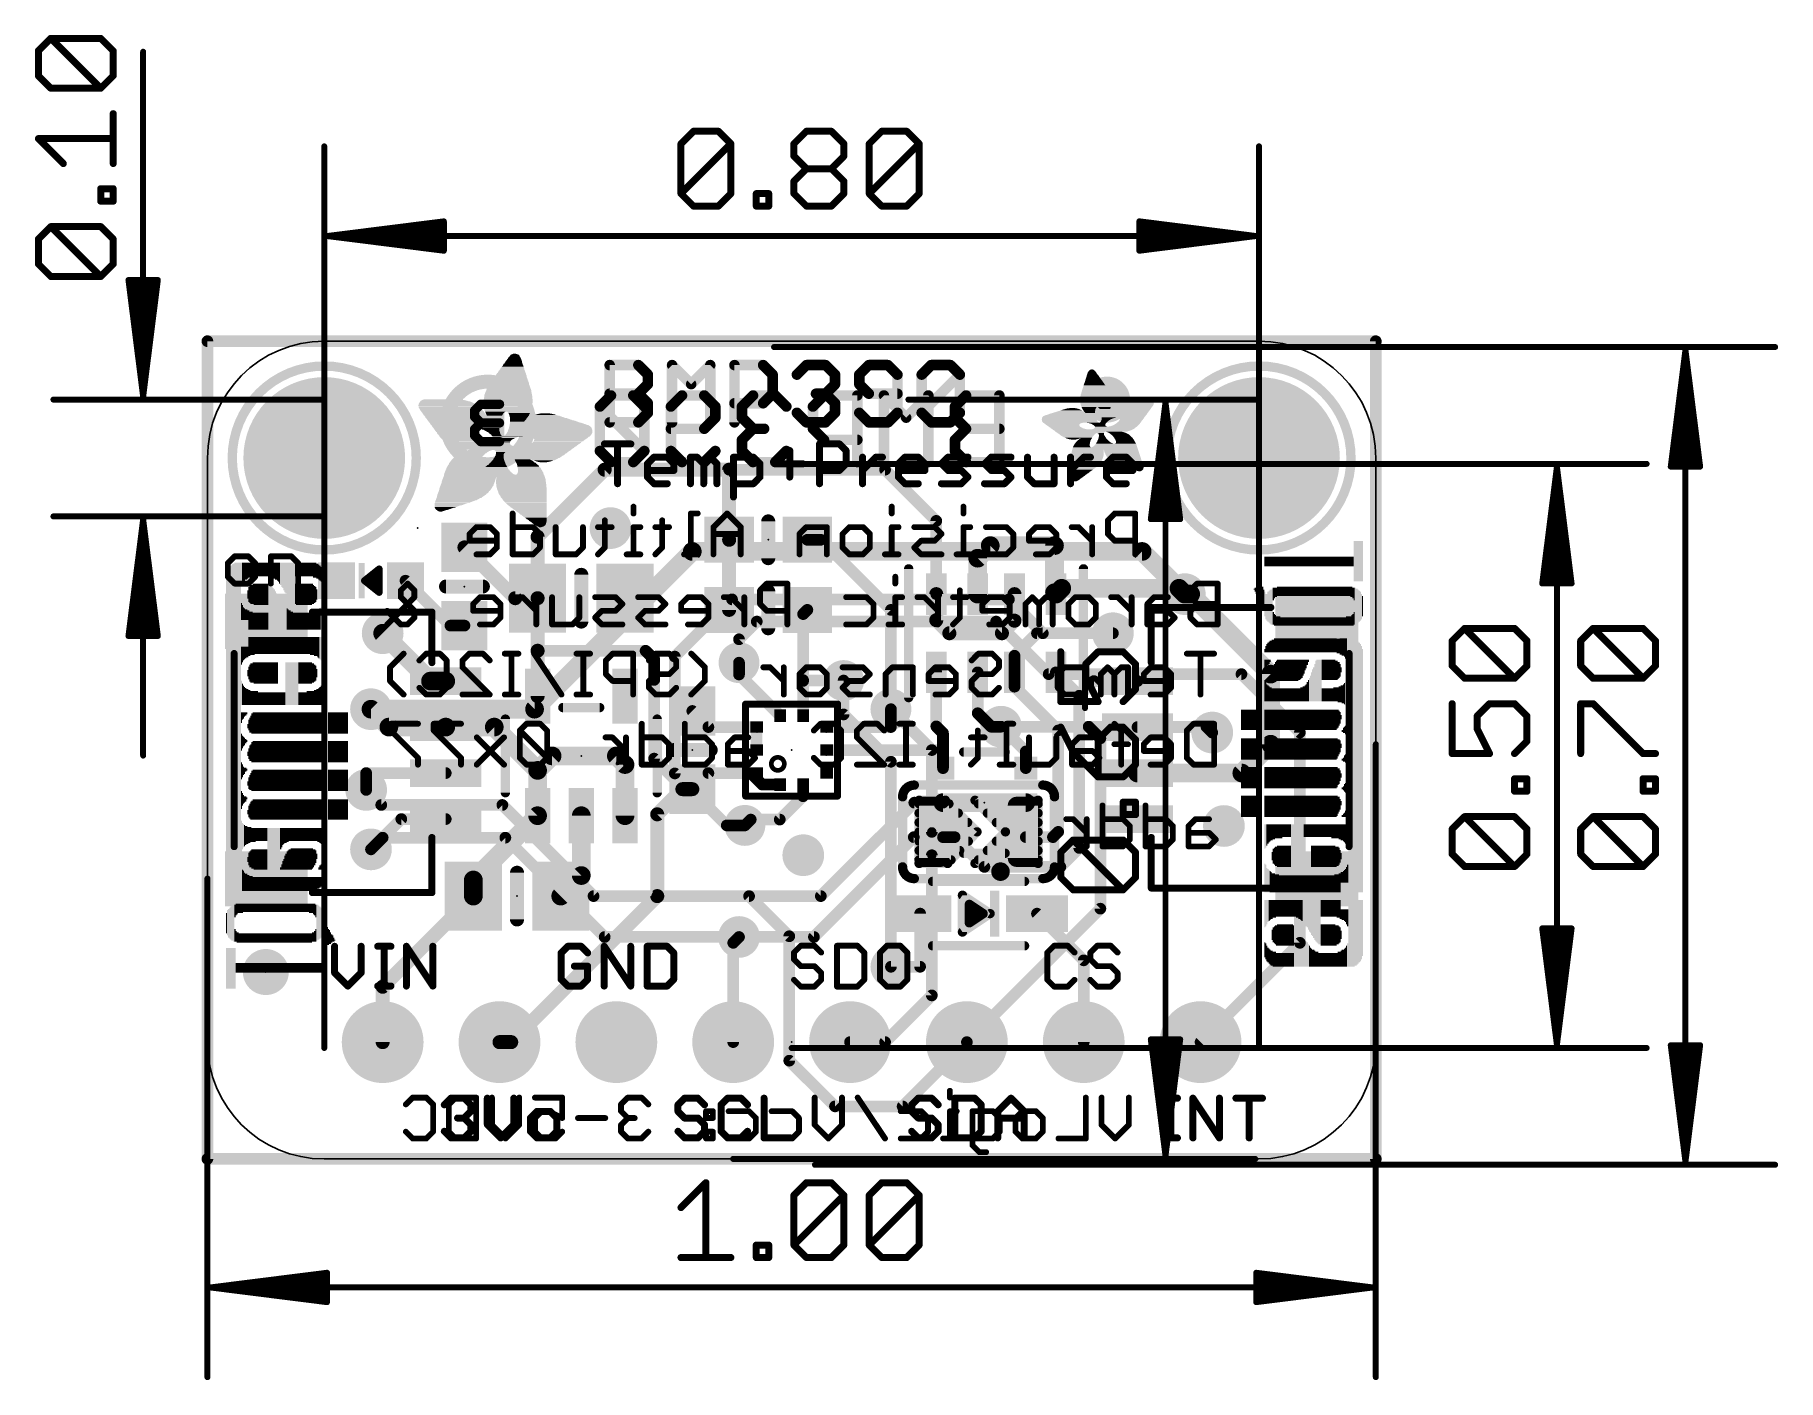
# Model space of a CAD drawing. Extents: x -3.8 to 34.1, y -4.8 to 24.4.
import ezdxf

# ---------------------------------------------------------------- set-up
doc = ezdxf.new("R2010")
doc.units = 0
for name, color, linetype in [('1', 12, 'CONTINUOUS'), ('16', 5, 'CONTINUOUS'), ('17', 110, 'CONTINUOUS'), ('18', 110, 'CONTINUOUS'), ('20', 53, 'CONTINUOUS'), ('21', 40, 'CONTINUOUS'), ('22', 6, 'CONTINUOUS'), ('23', 40, 'CONTINUOUS'), ('47', 253, 'CONTINUOUS')]:
    doc.layers.add(name, color=color, linetype=linetype)

# ---------------------------------------------------------------- blocks, each defined once
blk = doc.blocks.new('RECT')
blk.add_solid([(-0.5, -0.5), (0.5, -0.5), (-0.5, 0.5), (0.5, 0.5)])
blk = doc.blocks.new('PIE')
at = {"const_width": 0.5}
blk.add_lwpolyline([(0, -0.25, 1), (0, 0.25, 1), (0, -0.25)], format="xyb", dxfattribs=at)
blk = doc.blocks.new('ROUNDP')
at = {"const_width": 0.5}
blk.add_lwpolyline([(0, -0.25, 1), (0, 0.25, 1), (0, -0.25)], format="xyb", dxfattribs=at)
blk = doc.blocks.new('RECT121920X243840R50')
at = {"const_width": 0.1905}
blk.add_lwpolyline([(0.2858, -0.5715), (0.2858, 0.5715, 0.4142), (0.1905, 0.6668), (-0.1905, 0.6668, 0.4142), (-0.2858, 0.5715), (-0.2858, -0.5715, 0.4142), (-0.1905, -0.6668), (0.1905, -0.6668, 0.4142)], format="xyb", close=True, dxfattribs=at)
blk.add_solid([(-0.2159, -0.5969), (0.2159, -0.5969), (-0.2159, 0.5969), (0.2159, 0.5969)])
blk = doc.blocks.new('ROUNDV')
at = {"const_width": 0.5}
blk.add_lwpolyline([(0, -0.25, 1), (0, 0.25, 1), (0, -0.25)], format="xyb", dxfattribs=at)

msp = doc.modelspace()

# ---------------------------------------------------------------- linework, layer by layer
at = {"layer": '1'}
for points, const_width in [([(0, 17.78), (25.4, 17.78)], 0.254), ([(0, 0), (0, 17.78)], 0.254), ([(25.4, 17.78), (25.4, 0)], 0.254), ([(7.178, 13.528), (8.636, 14.986)], 0.3048), ([(8.636, 14.986), (11.342, 14.986)], 0.3048), ([(11.342, 14.986), (11.342, 13.462)], 0.3048), ([(14.732, 14.986), (11.342, 14.986)], 0.254), ([(15.845, 13.873), (14.732, 14.986)], 0.254), ([(7.178, 12.192), (7.178, 13.528)], 0.3048), ([(15.845, 12.28), (15.845, 13.873)], 0.254), ([(5.588, 13.296), (6.692, 12.192)], 0.3048), ([(11.342, 13.462), (11.342, 11.938)], 0.3048), ([(13.335, 13.462), (13.042, 13.462)], 0.254), ([(14.859, 11.938), (13.335, 13.462)], 0.254), ([(16.745, 13.062), (17.018, 13.335)], 0.4064), ([(16.745, 12.28), (16.745, 13.062)], 0.4064), ([(17.018, 13.335), (18.415, 13.335)], 0.4064), ([(18.415, 13.335), (18.415, 12.31)], 0.4064), ([(4.306, 12.573), (5.283, 11.596)], 0.254), ([(18.415, 12.31), (18.445, 12.28)], 0.4064), ([(18.445, 12.28), (18.572, 12.407)], 0.4064), ([(21.121, 12.407), (18.572, 12.407)], 0.4064), ([(21.248, 12.28), (21.121, 12.407)], 0.4064), ([(6.692, 12.192), (7.178, 12.192)], 0.3048), ([(7.178, 12.192), (7.178, 11.049)], 0.3048), ([(15.845, 11.714), (15.845, 12.28)], 0.3048), ([(17.545, 12.28), (17.545, 11.703)], 0.3048), ([(21.375, 12.28), (21.248, 12.28)], 0.4064), ([(23.114, 10.541), (21.375, 12.28)], 0.4064), ([(13.042, 11.938), (12.95, 11.846)], 0.254), ([(12.95, 11.846), (12.95, 10.41)], 0.254), ([(14.859, 9.779), (14.859, 11.938)], 0.254), ([(16.129, 11.43), (15.845, 11.714)], 0.3048), ([(17.545, 11.703), (17.272, 11.43)], 0.3048), ([(4.85, 10.39), (3.81, 11.43)], 0.4064), ([(5.283, 11.596), (5.588, 11.596)], 0.254), ([(17.272, 11.43), (16.129, 11.43)], 0.3048), ([(17.545, 10.941), (18.034, 11.43)], 0.254), ([(18.034, 11.43), (19.685, 11.43)], 0.254), ([(7.178, 11.049), (7.178, 10.0631)], 0.3048), ([(7.178, 11.049), (9.525, 11.049)], 0.254), ([(9.7155, 10.8585), (9.525, 11.049)], 0.254), ([(17.545, 10.58), (17.545, 10.941)], 0.254), ([(9.7155, 10.419), (9.7155, 10.8585)], 0.254), ([(11.557, 10.533), (11.557, 10.7903)], 0.254), ([(12.45, 9.64), (11.557, 10.533)], 0.254), ([(15.845, 9.405), (15.845, 10.58)], 0.254), ([(16.745, 10.58), (16.745, 9.691)], 0.254), ([(17.545, 10.58), (17.545, 10.268)], 0.254), ([(18.445, 10.58), (18.953, 10.072)], 0.254), ([(23.114, 9.017), (23.114, 10.541)], 0.4064), ([(5.181, 10.39), (4.85, 10.39)], 0.4064), ([(9.7108, 10.4143), (9.7155, 10.419)], 0.254), ([(9.7108, 8.7042), (9.7108, 10.4143)], 0.254), ([(12.95, 10.41), (12.9413, 10.4013)], 0.254), ([(12.95, 10.3926), (12.9413, 10.4013)], 0.254), ([(12.9413, 10.4013), (13.8303, 10.4013)], 0.254), ([(12.95, 9.64), (12.95, 10.3926)], 0.254), ([(17.545, 10.268), (18.4958, 9.3172)], 0.254), ([(19.271, 10.39), (18.953, 10.072)], 0.254), ([(20.219, 10.39), (19.271, 10.39)], 0.254), ([(3.945, 9.39), (3.556, 9.779)], 0.4064), ([(10.891, 9.39), (10.541, 9.74)], 0.254), ([(14.859, 9.39), (14.859, 9.779)], 0.254), ([(18.953, 10.072), (18.953, 6.761)], 0.254), ([(5.181, 9.39), (3.945, 9.39)], 0.4064), ([(5.181, 9.39), (6.236, 9.39)], 0.4064), ([(6.236, 9.39), (7.178, 8.448)], 0.4064), ([(11.9375, 9.39), (10.891, 9.39)], 0.254), ([(11.9375, 9.39), (11.9375, 8.89)], 0.254), ([(13.4625, 9.39), (14.859, 9.39)], 0.254), ([(15.991, 9.259), (15.845, 9.405)], 0.254), ([(16.745, 9.691), (17.038, 9.398)], 0.254), ([(17.038, 9.398), (17.253, 9.398)], 0.254), ([(17.791, 8.86), (17.253, 9.398)], 0.254), ([(20.219, 9.39), (21.725, 9.39)], 0.254), ([(21.725, 9.39), (21.844, 9.271)], 0.254), ([(15.991, 8.89), (15.991, 9.259)], 0.254), ([(18.4958, 9.3172), (18.4958, 7.112)], 0.254), ([(22.487, 8.39), (23.114, 9.017)], 0.4064), ([(7.493, 8.763), (7.178, 8.448)], 0.4064), ([(8.89, 8.763), (7.493, 8.763)], 0.4064), ([(9.078, 8.575), (8.89, 8.763)], 0.4064), ([(9.078, 7.4629), (9.078, 8.575)], 0.4064), ([(10.375, 8.04), (9.7108, 8.7042)], 0.254), ([(13.4625, 8.89), (15.991, 8.89)], 0.254), ([(15.991, 8.497), (15.991, 8.89)], 0.254), ([(17.791, 8.497), (17.791, 8.86)], 0.254), ([(5.181, 8.39), (3.4516, 8.39)], 0.254), ([(3.4516, 8.39), (3.4516, 8.0236)], 0.254), ([(7.178, 8.448), (7.178, 7.4629)], 0.4064), ([(10.891, 8.39), (10.541, 8.04)], 0.254), ([(11.811, 8.39), (10.891, 8.39)], 0.254), ([(11.9375, 8.39), (11.811, 8.39)], 0.254), ([(12.061, 8.14), (11.811, 8.39)], 0.254), ([(20.219, 8.39), (22.487, 8.39)], 0.4064), ([(10.326, 8.04), (9.779, 7.493)], 0.3048), ([(10.541, 8.04), (10.326, 8.04)], 0.3048), ([(10.541, 8.04), (10.375, 8.04)], 0.254), ([(12.45, 8.14), (12.061, 8.14)], 0.254), ([(12.95, 7.886), (12.4427, 7.3787)], 0.254), ([(12.95, 8.14), (12.95, 7.886)], 0.254), ([(7.178, 7.4629), (5.781, 6.0659)], 0.4064), ([(8.128, 7.4629), (8.128, 6.162)], 0.4064), ([(9.779, 7.493), (9.779, 5.715)], 0.3048), ([(15.367, 7.747), (13.335, 5.715)], 0.254), ([(15.991, 7.747), (15.367, 7.747)], 0.254), ([(15.991, 7.747), (17.791, 7.747)], 0.4064), ([(4.215, 7.39), (3.556, 6.731)], 0.254), ([(5.181, 7.39), (4.215, 7.39)], 0.254), ([(11.811, 7.3787), (11.684, 7.2517)], 0.254), ([(12.4427, 7.3787), (11.811, 7.3787)], 0.254), ([(18.4958, 7.112), (18.3808, 6.997)], 0.254), ([(15.356, 6.997), (13.185, 4.826)], 0.254), ([(15.991, 6.997), (15.356, 6.997)], 0.254), ([(15.991, 6.997), (16.244, 6.997)], 0.254), ([(16.891, 6.35), (16.244, 6.997)], 0.254), ([(17.791, 6.997), (18.3808, 6.997)], 0.254), ([(18.953, 6.761), (18.542, 6.35)], 0.254), ([(18.542, 6.35), (16.891, 6.35)], 0.254), ([(5.781, 6.0659), (5.781, 5.715)], 0.4064), ([(7.681, 5.715), (8.128, 6.162)], 0.4064), ([(5.781, 5.715), (3.81, 3.744)], 0.3048), ([(9.779, 5.715), (6.604, 2.54)], 0.3048), ([(13.335, 5.715), (9.779, 5.715)], 0.254), ([(15.494, 5.334), (15.494, 4.1783)], 0.254), ([(18.034, 5.334), (19.05, 4.318)], 0.254), ([(11.557, 4.826), (11.43, 4.699)], 0.254), ([(13.185, 4.826), (11.557, 4.826)], 0.254), ([(11.43, 4.699), (11.43, 2.54)], 0.254), ([(14.859, 4.1783), (15.494, 4.1783)], 0.254), ([(19.05, 4.318), (19.05, 2.54)], 0.254), ([(3.81, 3.744), (3.81, 2.54)], 0.3048), ([(6.35, 2.54), (6.604, 2.54)], 0.3048), ([(25.4, 0), (0, 0)], 0.254)]:
    msp.add_lwpolyline(points, dxfattribs=dict(at, const_width=const_width))
for points, const_width in [([(0, 17.8435, 1), (0, 17.7165)], 0.127), ([(0.0635, 17.78, 1), (-0.0635, 17.78)], 0.127), ([(25.4635, 17.78, 1), (25.3365, 17.78)], 0.127), ([(25.4, 17.7165, 1), (25.4, 17.8435)], 0.127), ([(8.636, 15.0622, 1), (8.636, 14.9098)], 0.1524), ([(8.6899, 14.9321, 1), (8.5821, 15.0399)], 0.1524), ([(11.4182, 14.986, 1), (11.2658, 14.986)], 0.1524), ([(11.342, 15.0495, 1), (11.342, 14.9225)], 0.127), ([(11.342, 14.9098, 1), (11.342, 15.0622)], 0.1524), ([(14.7769, 15.0309, 1), (14.6871, 14.9411)], 0.127), ([(14.732, 14.9225, 1), (14.732, 15.0495)], 0.127), ([(7.2542, 13.528, 1), (7.1018, 13.528)], 0.1524), ([(7.1241, 13.5819, 1), (7.2319, 13.4741)], 0.1524), ([(15.9085, 13.873, 1), (15.7815, 13.873)], 0.127), ([(15.8001, 13.8281, 1), (15.8899, 13.9179)], 0.127), ([(5.6419, 13.3499, 1), (5.5341, 13.2421)], 0.1524), ([(11.4182, 13.462, 1), (11.2658, 13.462)], 0.1524), ([(11.2658, 13.462, 1), (11.4182, 13.462)], 0.1524), ([(13.042, 13.5255, 1), (13.042, 13.3985)], 0.127), ([(13.3799, 13.5069, 1), (13.2901, 13.4171)], 0.127), ([(13.335, 13.3985, 1), (13.335, 13.5255)], 0.127), ([(16.8466, 13.062, 1), (16.6434, 13.062)], 0.2032), ([(17.018, 13.4366, 1), (17.018, 13.2334)], 0.2032), ([(17.0898, 13.2632, 1), (16.9462, 13.4068)], 0.2032), ([(18.5166, 13.335, 1), (18.3134, 13.335)], 0.2032), ([(18.415, 13.2334, 1), (18.415, 13.4366)], 0.2032), ([(16.6732, 13.1338, 1), (16.8168, 12.9902)], 0.2032), ([(4.3509, 12.6179, 1), (4.2611, 12.5281)], 0.127), ([(18.4868, 12.3818, 1), (18.3432, 12.2382)], 0.2032), ([(18.572, 12.5086, 1), (18.572, 12.3054)], 0.2032), ([(18.6438, 12.3352, 1), (18.5002, 12.4788)], 0.2032), ([(21.1928, 12.4788, 1), (21.0492, 12.3352)], 0.2032), ([(21.121, 12.3054, 1), (21.121, 12.5086)], 0.2032), ([(6.692, 12.2682, 1), (6.692, 12.1158)], 0.1524), ([(6.6381, 12.1381, 1), (6.7459, 12.2459)], 0.1524), ([(7.2542, 12.192, 1), (7.1018, 12.192)], 0.1524), ([(7.1018, 12.192, 1), (7.2542, 12.192)], 0.1524), ([(7.178, 12.1158, 1), (7.178, 12.2682)], 0.1524), ([(15.9212, 12.28, 1), (15.7688, 12.28)], 0.1524), ([(15.7815, 12.28, 1), (15.9085, 12.28)], 0.127), ([(16.6434, 12.28, 1), (16.8466, 12.28)], 0.2032), ([(17.6212, 12.28, 1), (17.4688, 12.28)], 0.1524), ([(18.3134, 12.31, 1), (18.5166, 12.31)], 0.2032), ([(18.3732, 12.3518, 1), (18.5168, 12.2082)], 0.2032), ([(18.3732, 12.2082, 1), (18.5168, 12.3518)], 0.2032), ([(21.248, 12.3816, 1), (21.248, 12.1784)], 0.2032), ([(21.1762, 12.2082, 1), (21.3198, 12.3518)], 0.2032), ([(21.4468, 12.3518, 1), (21.3032, 12.2082)], 0.2032), ([(21.375, 12.1784, 1), (21.375, 12.3816)], 0.2032), ([(11.2658, 11.938, 1), (11.4182, 11.938)], 0.1524), ([(13.0135, 11.846, 1), (12.8865, 11.846)], 0.127), ([(12.9051, 11.8909, 1), (12.9949, 11.8011)], 0.127), ([(13.0869, 11.8931, 1), (12.9971, 11.9829)], 0.127), ([(14.9225, 11.938, 1), (14.7955, 11.938)], 0.127), ([(14.8141, 11.8931, 1), (14.9039, 11.9829)], 0.127), ([(15.8989, 11.7679, 1), (15.7911, 11.6601)], 0.1524), ([(15.7688, 11.714, 1), (15.9212, 11.714)], 0.1524), ([(17.4688, 11.703, 1), (17.6212, 11.703)], 0.1524), ([(17.5989, 11.6491, 1), (17.4911, 11.7569)], 0.1524), ([(3.8818, 11.5018, 1), (3.7382, 11.3582)], 0.2032), ([(5.283, 11.6595, 1), (5.283, 11.5325)], 0.127), ([(5.2381, 11.5511, 1), (5.3279, 11.6409)], 0.127), ([(5.588, 11.5325, 1), (5.588, 11.6595)], 0.127), ([(16.129, 11.5062, 1), (16.129, 11.3538)], 0.1524), ([(16.0751, 11.3761, 1), (16.1829, 11.4839)], 0.1524), ([(17.2181, 11.4839, 1), (17.3259, 11.3761)], 0.1524), ([(17.272, 11.3538, 1), (17.272, 11.5062)], 0.1524), ([(18.034, 11.4935, 1), (18.034, 11.3665)], 0.127), ([(18.0789, 11.3851, 1), (17.9891, 11.4749)], 0.127), ([(19.685, 11.3665, 1), (19.685, 11.4935)], 0.127), ([(7.2542, 11.049, 1), (7.1018, 11.049)], 0.1524), ([(7.1018, 11.049, 1), (7.2542, 11.049)], 0.1524), ([(7.178, 11.1125, 1), (7.178, 10.9855)], 0.127), ([(9.5699, 11.0939, 1), (9.4801, 11.0041)], 0.127), ([(9.525, 10.9855, 1), (9.525, 11.1125)], 0.127), ([(17.6085, 10.941, 1), (17.4815, 10.941)], 0.127), ([(17.5001, 10.9859, 1), (17.5899, 10.8961)], 0.127), ([(9.779, 10.8585, 1), (9.652, 10.8585)], 0.127), ([(9.6706, 10.8136, 1), (9.7604, 10.9034)], 0.127), ([(11.6205, 10.7903, 1), (11.4935, 10.7903)], 0.127), ([(11.6019, 10.5779, 1), (11.5121, 10.4881)], 0.127), ([(15.9085, 10.58, 1), (15.7815, 10.58)], 0.127), ([(16.8085, 10.58, 1), (16.6815, 10.58)], 0.127), ([(17.6085, 10.58, 1), (17.4815, 10.58)], 0.127), ([(17.4815, 10.58, 1), (17.6085, 10.58)], 0.127), ([(18.4899, 10.6249, 1), (18.4001, 10.5351)], 0.127), ([(23.2156, 10.541, 1), (23.0124, 10.541)], 0.2032), ([(23.0422, 10.4692, 1), (23.1858, 10.6128)], 0.2032), ([(4.85, 10.4916, 1), (4.85, 10.2884)], 0.2032), ([(4.7782, 10.3182, 1), (4.9218, 10.4618)], 0.2032), ([(5.181, 10.2884, 1), (5.181, 10.4916)], 0.2032), ([(9.7743, 10.4143, 1), (9.6473, 10.4143)], 0.127), ([(9.6659, 10.4592, 1), (9.7557, 10.3694)], 0.127), ([(9.652, 10.419, 1), (9.779, 10.419)], 0.127), ([(9.7604, 10.3741, 1), (9.6706, 10.4639)], 0.127), ([(11.4935, 10.533, 1), (11.6205, 10.533)], 0.127), ([(12.9862, 10.4462, 1), (12.8964, 10.3564)], 0.127), ([(12.9413, 10.4648, 1), (12.9413, 10.3378)], 0.127), ([(12.8964, 10.4462, 1), (12.9862, 10.3564)], 0.127), ([(13.0135, 10.3926, 1), (12.8865, 10.3926)], 0.127), ([(12.8865, 10.41, 1), (13.0135, 10.41)], 0.127), ([(12.9949, 10.3651, 1), (12.9051, 10.4549)], 0.127), ([(12.9051, 10.3477, 1), (12.9949, 10.4375)], 0.127), ([(13.8303, 10.3378, 1), (13.8303, 10.4648)], 0.127), ([(17.5899, 10.3129, 1), (17.5001, 10.2231)], 0.127), ([(17.4815, 10.268, 1), (17.6085, 10.268)], 0.127), ([(19.271, 10.4535, 1), (19.271, 10.3265)], 0.127), ([(19.3159, 10.3451, 1), (19.2261, 10.4349)], 0.127), ([(20.219, 10.3265, 1), (20.219, 10.4535)], 0.127), ([(3.6278, 9.8508, 1), (3.4842, 9.7072)], 0.2032), ([(7.1018, 10.0631, 1), (7.2542, 10.0631)], 0.1524), ([(10.5859, 9.7849, 1), (10.4961, 9.6951)], 0.127), ([(14.9225, 9.779, 1), (14.7955, 9.779)], 0.127), ([(19.0165, 10.072, 1), (18.8895, 10.072)], 0.127), ([(18.9081, 10.1169, 1), (18.9979, 10.0271)], 0.127), ([(18.9081, 10.0271, 1), (18.9979, 10.1169)], 0.127), ([(3.945, 9.4916, 1), (3.945, 9.2884)], 0.2032), ([(3.8732, 9.3182, 1), (4.0168, 9.4618)], 0.2032), ([(5.181, 9.4916, 1), (5.181, 9.2884)], 0.2032), ([(5.181, 9.2884, 1), (5.181, 9.4916)], 0.2032), ([(6.3078, 9.4618, 1), (6.1642, 9.3182)], 0.2032), ([(6.236, 9.2884, 1), (6.236, 9.4916)], 0.2032), ([(10.891, 9.4535, 1), (10.891, 9.3265)], 0.127), ([(10.8461, 9.3451, 1), (10.9359, 9.4349)], 0.127), ([(12.001, 9.39, 1), (11.874, 9.39)], 0.127), ([(11.9375, 9.3265, 1), (11.9375, 9.4535)], 0.127), ([(12.4051, 9.5951, 1), (12.4949, 9.6849)], 0.127), ([(12.8865, 9.64, 1), (13.0135, 9.64)], 0.127), ([(13.4625, 9.4535, 1), (13.4625, 9.3265)], 0.127), ([(14.7955, 9.779, 1), (14.9225, 9.779)], 0.127), ([(14.859, 9.3265, 1), (14.859, 9.4535)], 0.127), ([(15.8899, 9.4499, 1), (15.8001, 9.3601)], 0.127), ([(16.7899, 9.7359, 1), (16.7001, 9.6461)], 0.127), ([(16.6815, 9.691, 1), (16.8085, 9.691)], 0.127), ([(17.038, 9.4615, 1), (17.038, 9.3345)], 0.127), ([(16.9931, 9.3531, 1), (17.0829, 9.4429)], 0.127), ([(17.2979, 9.4429, 1), (17.2081, 9.3531)], 0.127), ([(17.253, 9.3345, 1), (17.253, 9.4615)], 0.127), ([(20.219, 9.4535, 1), (20.219, 9.3265)], 0.127), ([(21.7699, 9.4349, 1), (21.6801, 9.3451)], 0.127), ([(21.725, 9.3265, 1), (21.725, 9.4535)], 0.127), ([(14.7955, 9.39, 1), (14.9225, 9.39)], 0.127), ([(15.7815, 9.405, 1), (15.9085, 9.405)], 0.127), ([(16.0545, 9.259, 1), (15.9275, 9.259)], 0.127), ([(15.9461, 9.2141, 1), (16.0359, 9.3039)], 0.127), ([(18.5593, 9.3172, 1), (18.4323, 9.3172)], 0.127), ([(18.4509, 9.2723, 1), (18.5407, 9.3621)], 0.127), ([(21.7991, 9.2261, 1), (21.8889, 9.3159)], 0.127), ([(23.0124, 9.017, 1), (23.2156, 9.017)], 0.2032), ([(23.1858, 8.9452, 1), (23.0422, 9.0888)], 0.2032), ([(7.493, 8.8646, 1), (7.493, 8.6614)], 0.2032), ([(7.5648, 8.6912, 1), (7.4212, 8.8348)], 0.2032), ([(8.9618, 8.8348, 1), (8.8182, 8.6912)], 0.2032), ([(8.89, 8.6614, 1), (8.89, 8.8646)], 0.2032), ([(9.1796, 8.575, 1), (8.9764, 8.575)], 0.2032), ([(9.0062, 8.5032, 1), (9.1498, 8.6468)], 0.2032), ([(9.7557, 8.7491, 1), (9.6659, 8.6593)], 0.127), ([(9.6473, 8.7042, 1), (9.7743, 8.7042)], 0.127), ([(11.874, 8.89, 1), (12.001, 8.89)], 0.127), ([(13.4625, 8.9535, 1), (13.4625, 8.8265)], 0.127), ([(16.0545, 8.89, 1), (15.9275, 8.89)], 0.127), ([(15.9275, 8.89, 1), (16.0545, 8.89)], 0.127), ([(15.991, 8.8265, 1), (15.991, 8.9535)], 0.127), ([(17.8545, 8.86, 1), (17.7275, 8.86)], 0.127), ([(17.7461, 8.8151, 1), (17.8359, 8.9049)], 0.127), ([(3.4516, 8.4535, 1), (3.4516, 8.3265)], 0.127), ([(3.5151, 8.39, 1), (3.3881, 8.39)], 0.127), ([(5.181, 8.3265, 1), (5.181, 8.4535)], 0.127), ([(7.2796, 8.448, 1), (7.0764, 8.448)], 0.2032), ([(7.1062, 8.5198, 1), (7.2498, 8.3762)], 0.2032), ([(7.1062, 8.3762, 1), (7.2498, 8.5198)], 0.2032), ([(10.891, 8.4535, 1), (10.891, 8.3265)], 0.127), ([(10.9359, 8.3451, 1), (10.8461, 8.4349)], 0.127), ([(11.811, 8.4535, 1), (11.811, 8.3265)], 0.127), ([(11.8559, 8.4349, 1), (11.7661, 8.3451)], 0.127), ([(11.811, 8.3265, 1), (11.811, 8.4535)], 0.127), ([(11.9375, 8.3265, 1), (11.9375, 8.4535)], 0.127), ([(15.9275, 8.497, 1), (16.0545, 8.497)], 0.127), ([(17.7275, 8.497, 1), (17.8545, 8.497)], 0.127), ([(20.219, 8.4916, 1), (20.219, 8.2884)], 0.2032), ([(22.4152, 8.4618, 1), (22.5588, 8.3182)], 0.2032), ([(22.487, 8.2884, 1), (22.487, 8.4916)], 0.2032), ([(3.3881, 8.0236, 1), (3.5151, 8.0236)], 0.127), ([(10.326, 8.1162, 1), (10.326, 7.9638)], 0.1524), ([(10.3799, 7.9861, 1), (10.2721, 8.0939)], 0.1524), ([(10.375, 8.1035, 1), (10.375, 7.9765)], 0.127), ([(10.3301, 7.9951, 1), (10.4199, 8.0849)], 0.127), ([(10.4961, 8.0849, 1), (10.5859, 7.9951)], 0.127), ([(10.541, 7.9638, 1), (10.541, 8.1162)], 0.1524), ([(10.541, 7.9765, 1), (10.541, 8.1035)], 0.127), ([(12.061, 8.2035, 1), (12.061, 8.0765)], 0.127), ([(12.0161, 8.0951, 1), (12.1059, 8.1849)], 0.127), ([(12.45, 8.0765, 1), (12.45, 8.2035)], 0.127), ([(13.0135, 8.14, 1), (12.8865, 8.14)], 0.127), ([(12.9949, 7.8411, 1), (12.9051, 7.9309)], 0.127), ([(7.2498, 7.3911, 1), (7.1062, 7.5347)], 0.2032), ([(8.2296, 7.4629, 1), (8.0264, 7.4629)], 0.2032), ([(9.8552, 7.493, 1), (9.7028, 7.493)], 0.1524), ([(9.7251, 7.5469, 1), (9.8329, 7.4391)], 0.1524), ([(12.8865, 7.886, 1), (13.0135, 7.886)], 0.127), ([(15.367, 7.8105, 1), (15.367, 7.6835)], 0.127), ([(15.4119, 7.7021, 1), (15.3221, 7.7919)], 0.127), ([(15.991, 7.8486, 1), (15.991, 7.6454)], 0.2032), ([(15.991, 7.6835, 1), (15.991, 7.8105)], 0.127), ([(17.791, 7.6454, 1), (17.791, 7.8486)], 0.2032), ([(4.215, 7.4535, 1), (4.215, 7.3265)], 0.127), ([(4.2599, 7.3451, 1), (4.1701, 7.4349)], 0.127), ([(5.181, 7.3265, 1), (5.181, 7.4535)], 0.127), ([(7.0764, 7.4629, 1), (7.2796, 7.4629)], 0.2032), ([(8.9764, 7.4629, 1), (9.1796, 7.4629)], 0.2032), ([(11.6391, 7.2966, 1), (11.7289, 7.2068)], 0.127), ([(11.811, 7.4422, 1), (11.811, 7.3152)], 0.127), ([(11.8559, 7.3338, 1), (11.7661, 7.4236)], 0.127), ([(12.3978, 7.4236, 1), (12.4876, 7.3338)], 0.127), ([(12.4427, 7.3152, 1), (12.4427, 7.4422)], 0.127), ([(18.5407, 7.0671, 1), (18.4509, 7.1569)], 0.127), ([(3.5111, 6.7759, 1), (3.6009, 6.6861)], 0.127), ([(15.356, 7.0605, 1), (15.356, 6.9335)], 0.127), ([(15.4009, 6.9521, 1), (15.3111, 7.0419)], 0.127), ([(15.991, 7.0605, 1), (15.991, 6.9335)], 0.127), ([(15.991, 6.9335, 1), (15.991, 7.0605)], 0.127), ([(16.2889, 7.0419, 1), (16.1991, 6.9521)], 0.127), ([(16.244, 6.9335, 1), (16.244, 7.0605)], 0.127), ([(17.791, 7.0605, 1), (17.791, 6.9335)], 0.127), ([(18.3359, 7.0419, 1), (18.4257, 6.9521)], 0.127), ([(18.3808, 6.9335, 1), (18.3808, 7.0605)], 0.127), ([(18.4323, 7.112, 1), (18.5593, 7.112)], 0.127), ([(18.8895, 6.761, 1), (19.0165, 6.761)], 0.127), ([(18.9979, 6.7161, 1), (18.9081, 6.8059)], 0.127), ([(16.891, 6.4135, 1), (16.891, 6.2865)], 0.127), ([(16.8461, 6.3051, 1), (16.9359, 6.3949)], 0.127), ([(18.4971, 6.3949, 1), (18.5869, 6.3051)], 0.127), ([(18.542, 6.2865, 1), (18.542, 6.4135)], 0.127), ([(5.8826, 6.0659, 1), (5.6794, 6.0659)], 0.2032), ([(5.7092, 6.1377, 1), (5.8528, 5.9941)], 0.2032), ([(8.0264, 6.162, 1), (8.2296, 6.162)], 0.2032), ([(8.1998, 6.0902, 1), (8.0562, 6.2338)], 0.2032), ([(5.6794, 5.715, 1), (5.8826, 5.715)], 0.2032), ([(5.8349, 5.6611, 1), (5.7271, 5.7689)], 0.1524), ([(7.6092, 5.7868, 1), (7.7528, 5.6432)], 0.2032), ([(9.7028, 5.715, 1), (9.8552, 5.715)], 0.1524), ([(9.8329, 5.6611, 1), (9.7251, 5.7689)], 0.1524), ([(9.779, 5.7785, 1), (9.779, 5.6515)], 0.127), ([(13.2901, 5.7599, 1), (13.3799, 5.6701)], 0.127), ([(13.335, 5.6515, 1), (13.335, 5.7785)], 0.127), ([(15.5575, 5.334, 1), (15.4305, 5.334)], 0.127), ([(18.0789, 5.3789, 1), (17.9891, 5.2891)], 0.127), ([(11.557, 4.8895, 1), (11.557, 4.7625)], 0.127), ([(11.6019, 4.7811, 1), (11.5121, 4.8709)], 0.127), ([(13.1401, 4.8709, 1), (13.2299, 4.7811)], 0.127), ([(13.185, 4.7625, 1), (13.185, 4.8895)], 0.127), ([(11.4935, 4.699, 1), (11.3665, 4.699)], 0.127), ([(11.3851, 4.7439, 1), (11.4749, 4.6541)], 0.127), ([(14.859, 4.2418, 1), (14.859, 4.1148)], 0.127), ([(15.4305, 4.1783, 1), (15.5575, 4.1783)], 0.127), ([(15.494, 4.1148, 1), (15.494, 4.2418)], 0.127), ([(19.1135, 4.318, 1), (18.9865, 4.318)], 0.127), ([(19.0051, 4.2731, 1), (19.0949, 4.3629)], 0.127), ([(3.8862, 3.744, 1), (3.7338, 3.744)], 0.1524), ([(3.7561, 3.7979, 1), (3.8639, 3.6901)], 0.1524), ([(6.35, 2.6162, 1), (6.35, 2.4638)], 0.1524), ([(6.5501, 2.5939, 1), (6.6579, 2.4861)], 0.1524), ([(6.604, 2.4638, 1), (6.604, 2.6162)], 0.1524), ([(3.7338, 2.54, 1), (3.8862, 2.54)], 0.1524), ([(11.3665, 2.54, 1), (11.4935, 2.54)], 0.127), ([(18.9865, 2.54, 1), (19.1135, 2.54)], 0.127), ([(0, 0.0635, 1), (0, -0.0635)], 0.127), ([(-0.0635, 0, 1), (0.0635, 0)], 0.127), ([(25.3365, 0, 1), (25.4635, 0)], 0.127), ([(25.4, -0.0635, 1), (25.4, 0.0635)], 0.127)]:
    msp.add_lwpolyline(points, format="xyb", dxfattribs=dict(at, const_width=const_width))
at = {"layer": '16'}
for points, const_width in [([(0, 17.78), (25.4, 17.78)], 0.254), ([(0, 0), (0, 17.78)], 0.254), ([(25.4, 17.78), (25.4, 0)], 0.254), ([(10.541, 13.208), (7.112, 9.779)], 0.4064), ([(20.32, 13.208), (10.541, 13.208)], 0.4064), ([(21.248, 12.28), (20.32, 13.208)], 0.4064), ([(10.16, 10.922), (11.4046, 12.1666)], 0.254), ([(11.4046, 12.1666), (17.4244, 12.1666)], 0.254), ([(18.161, 11.43), (17.4244, 12.1666)], 0.254), ([(11.9427, 11.684), (11.557, 11.2983)], 0.254), ([(11.9427, 11.684), (17.145, 11.684)], 0.254), ([(17.145, 11.684), (18.288, 10.541)], 0.254), ([(11.557, 11.2983), (11.557, 10.7903)], 0.254), ([(18.161, 11.43), (19.685, 11.43)], 0.254), ([(10.16, 8.382), (10.16, 10.922)], 0.254), ([(18.288, 10.541), (22.479, 10.541)], 0.254), ([(22.479, 10.541), (23.749, 9.271)], 0.254), ([(13.8303, 10.4013), (13.8303, 9.6647)], 0.254), ([(3.556, 9.779), (7.112, 9.779)], 0.4064), ([(14.859, 9.779), (15.748, 8.89)], 0.254), ([(13.8303, 9.6647), (14.859, 8.636)], 0.254), ([(21.717, 9.398), (17.253, 9.398)], 0.254), ([(17.253, 9.398), (19.158, 9.398)], 0.254), ([(19.412, 9.144), (19.158, 9.398)], 0.254), ([(21.844, 9.271), (21.717, 9.398)], 0.254), ([(19.412, 9.144), (19.412, 5.442)], 0.254), ([(23.749, 9.271), (23.749, 4.699)], 0.254), ([(14.859, 8.636), (14.859, 4.1783)], 0.254), ([(15.748, 8.89), (15.748, 7.112)], 0.254), ([(11.2903, 7.2517), (10.16, 8.382)], 0.254), ([(3.4516, 8.0236), (3.779, 7.6962)], 0.254), ([(3.779, 7.6962), (6.4124, 7.6962)], 0.254), ([(6.4124, 7.6962), (8.3936, 5.715)], 0.254), ([(16.0425, 7.7986), (15.471, 7.7986)], 0.2032), ([(15.471, 7.7986), (15.471, 6.4254)], 0.2032), ([(15.471, 7.7216), (16.1195, 7.7216)], 0.2032), ([(15.471, 7.5184), (16.3227, 7.5184)], 0.2032), ([(16.7291, 7.112), (16.0425, 7.7986)], 0.2032), ([(17.3482, 7.112), (16.687, 7.7986)], 0.2032), ([(16.687, 7.7986), (18.057, 7.7986)], 0.2032), ([(16.7612, 7.7216), (18.057, 7.7216)], 0.2032), ([(16.9568, 7.5184), (18.057, 7.5184)], 0.2032), ([(18.057, 7.7986), (18.057, 6.4254)], 0.2032), ([(11.684, 7.2517), (11.2903, 7.2517)], 0.254), ([(15.471, 7.3152), (16.5259, 7.3152)], 0.2032), ([(15.471, 7.112), (16.7291, 7.112)], 0.2032), ([(15.748, 7.112), (15.748, 6.604)], 0.2032), ([(16.0925, 6.4254), (16.7291, 7.112)], 0.2032), ([(16.687, 6.4254), (17.3482, 7.112)], 0.2032), ([(17.1525, 7.3152), (18.057, 7.3152)], 0.2032), ([(17.3482, 7.112), (18.057, 7.112)], 0.2032), ([(3.556, 6.731), (3.81, 6.985)], 0.254), ([(6.477, 6.985), (3.81, 6.985)], 0.254), ([(8.636, 4.826), (6.477, 6.985)], 0.254), ([(15.471, 6.9088), (16.5407, 6.9088)], 0.2032), ([(17.1525, 6.9088), (18.057, 6.9088)], 0.2032), ([(15.471, 6.7056), (16.3523, 6.7056)], 0.2032), ([(15.471, 6.5024), (16.1639, 6.5024)], 0.2032), ([(15.471, 6.4254), (16.0925, 6.4254)], 0.2032), ([(15.748, 6.604), (15.748, 3.556)], 0.254), ([(18.057, 6.4254), (16.687, 6.4254)], 0.2032), ([(16.7612, 6.5024), (18.057, 6.5024)], 0.2032), ([(16.9568, 6.7056), (18.057, 6.7056)], 0.2032), ([(8.3936, 5.715), (11.7759, 5.715)], 0.254), ([(11.7759, 5.715), (12.6492, 4.8417)], 0.254), ([(19.412, 5.442), (16.51, 2.54)], 0.254), ([(11.557, 4.826), (8.636, 4.826)], 0.254), ([(12.6492, 4.8417), (12.6492, 2.1366)], 0.254), ([(23.749, 4.699), (21.59, 2.54)], 0.254), ([(15.748, 3.556), (14.732, 2.54)], 0.254), ([(14.732, 2.54), (13.97, 2.54)], 0.254), ([(15.113, 1.143), (16.51, 2.54)], 0.254), ([(12.6492, 2.1366), (13.6428, 1.143)], 0.254), ([(13.6428, 1.143), (15.113, 1.143)], 0.254), ([(25.4, 0), (0, 0)], 0.254)]:
    msp.add_lwpolyline(points, dxfattribs=dict(at, const_width=const_width))
for points, const_width in [([(0, 17.8435, 1), (0, 17.7165)], 0.127), ([(0.0635, 17.78, 1), (-0.0635, 17.78)], 0.127), ([(25.4635, 17.78, 1), (25.3365, 17.78)], 0.127), ([(25.4, 17.7165, 1), (25.4, 17.8435)], 0.127), ([(10.541, 13.3096, 1), (10.541, 13.1064)], 0.2032), ([(10.6128, 13.1362, 1), (10.4692, 13.2798)], 0.2032), ([(20.3918, 13.2798, 1), (20.2482, 13.1362)], 0.2032), ([(20.32, 13.1064, 1), (20.32, 13.3096)], 0.2032), ([(11.4046, 12.2301, 1), (11.4046, 12.1031)], 0.127), ([(11.4495, 12.1217, 1), (11.3597, 12.2115)], 0.127), ([(17.4693, 12.2115, 1), (17.3795, 12.1217)], 0.127), ([(17.4244, 12.1031, 1), (17.4244, 12.2301)], 0.127), ([(21.1762, 12.2082, 1), (21.3198, 12.3518)], 0.2032), ([(11.9427, 11.7475, 1), (11.9427, 11.6205)], 0.127), ([(11.9876, 11.6391, 1), (11.8978, 11.7289)], 0.127), ([(17.1899, 11.7289, 1), (17.1001, 11.6391)], 0.127), ([(17.145, 11.6205, 1), (17.145, 11.7475)], 0.127), ([(11.6205, 11.2983, 1), (11.4935, 11.2983)], 0.127), ([(11.5121, 11.3432, 1), (11.6019, 11.2534)], 0.127), ([(18.161, 11.4935, 1), (18.161, 11.3665)], 0.127), ([(18.1161, 11.3851, 1), (18.2059, 11.4749)], 0.127), ([(19.685, 11.3665, 1), (19.685, 11.4935)], 0.127), ([(10.2235, 10.922, 1), (10.0965, 10.922)], 0.127), ([(10.1151, 10.9669, 1), (10.2049, 10.8771)], 0.127), ([(11.4935, 10.7903, 1), (11.6205, 10.7903)], 0.127), ([(18.288, 10.6045, 1), (18.288, 10.4775)], 0.127), ([(18.2431, 10.4961, 1), (18.3329, 10.5859)], 0.127), ([(22.5239, 10.5859, 1), (22.4341, 10.4961)], 0.127), ([(22.479, 10.4775, 1), (22.479, 10.6045)], 0.127), ([(13.8938, 10.4013, 1), (13.7668, 10.4013)], 0.127), ([(3.556, 9.8806, 1), (3.556, 9.6774)], 0.2032), ([(7.0402, 9.8508, 1), (7.1838, 9.7072)], 0.2032), ([(7.112, 9.6774, 1), (7.112, 9.8806)], 0.2032), ([(14.9039, 9.8239, 1), (14.8141, 9.7341)], 0.127), ([(13.8752, 9.7096, 1), (13.7854, 9.6198)], 0.127), ([(13.7668, 9.6647, 1), (13.8938, 9.6647)], 0.127), ([(17.253, 9.4615, 1), (17.253, 9.3345)], 0.127), ([(17.253, 9.4615, 1), (17.253, 9.3345)], 0.127), ([(19.2029, 9.4429, 1), (19.1131, 9.3531)], 0.127), ([(19.158, 9.3345, 1), (19.158, 9.4615)], 0.127), ([(21.7619, 9.4429, 1), (21.6721, 9.3531)], 0.127), ([(21.717, 9.3345, 1), (21.717, 9.4615)], 0.127), ([(19.4755, 9.144, 1), (19.3485, 9.144)], 0.127), ([(19.3671, 9.0991, 1), (19.4569, 9.1889)], 0.127), ([(21.7991, 9.2261, 1), (21.8889, 9.3159)], 0.127), ([(23.8125, 9.271, 1), (23.6855, 9.271)], 0.127), ([(23.7041, 9.2261, 1), (23.7939, 9.3159)], 0.127), ([(14.9225, 8.636, 1), (14.7955, 8.636)], 0.127), ([(14.8141, 8.5911, 1), (14.9039, 8.6809)], 0.127), ([(15.8115, 8.89, 1), (15.6845, 8.89)], 0.127), ([(15.7031, 8.8451, 1), (15.7929, 8.9349)], 0.127), ([(10.2049, 8.4269, 1), (10.1151, 8.3371)], 0.127), ([(10.0965, 8.382, 1), (10.2235, 8.382)], 0.127), ([(3.4965, 8.0685, 1), (3.4067, 7.9787)], 0.127), ([(3.779, 7.7597, 1), (3.779, 7.6327)], 0.127), ([(3.7341, 7.6513, 1), (3.8239, 7.7411)], 0.127), ([(6.4573, 7.7411, 1), (6.3675, 7.6513)], 0.127), ([(6.4124, 7.6327, 1), (6.4124, 7.7597)], 0.127), ([(15.471, 7.8494, 1), (15.471, 7.7478)], 0.1016), ([(15.5218, 7.7986, 1), (15.4202, 7.7986)], 0.1016), ([(15.471, 7.7724, 1), (15.471, 7.6708)], 0.1016), ([(15.471, 7.5692, 1), (15.471, 7.4676)], 0.1016), ([(16.0784, 7.8345, 1), (16.0066, 7.7627)], 0.1016), ([(16.0425, 7.7478, 1), (16.0425, 7.8494)], 0.1016), ([(16.1195, 7.6708, 1), (16.1195, 7.7724)], 0.1016), ([(16.3227, 7.4676, 1), (16.3227, 7.5692)], 0.1016), ([(16.7236, 7.8338, 1), (16.6504, 7.7634)], 0.1016), ([(16.687, 7.8494, 1), (16.687, 7.7478)], 0.1016), ([(16.7612, 7.7724, 1), (16.7612, 7.6708)], 0.1016), ([(16.9568, 7.5692, 1), (16.9568, 7.4676)], 0.1016), ([(18.1078, 7.7986, 1), (18.0062, 7.7986)], 0.1016), ([(18.057, 7.7478, 1), (18.057, 7.8494)], 0.1016), ([(18.057, 7.6708, 1), (18.057, 7.7724)], 0.1016), ([(18.057, 7.4676, 1), (18.057, 7.5692)], 0.1016), ([(11.2903, 7.3152, 1), (11.2903, 7.1882)], 0.127), ([(11.2454, 7.2068, 1), (11.3352, 7.2966)], 0.127), ([(11.684, 7.1882, 1), (11.684, 7.3152)], 0.127), ([(15.471, 7.366, 1), (15.471, 7.2644)], 0.1016), ([(15.471, 7.1628, 1), (15.471, 7.0612)], 0.1016), ([(15.7988, 7.112, 1), (15.6972, 7.112)], 0.1016), ([(16.5259, 7.2644, 1), (16.5259, 7.366)], 0.1016), ([(16.7664, 7.0775, 1), (16.6918, 7.1465)], 0.1016), ([(16.7291, 7.0612, 1), (16.7291, 7.1628)], 0.1016), ([(17.1525, 7.366, 1), (17.1525, 7.2644)], 0.1016), ([(17.3482, 7.1628, 1), (17.3482, 7.0612)], 0.1016), ([(17.3848, 7.0768, 1), (17.3116, 7.1472)], 0.1016), ([(18.057, 7.2644, 1), (18.057, 7.366)], 0.1016), ([(18.057, 7.0612, 1), (18.057, 7.1628)], 0.1016), ([(3.5111, 6.7759, 1), (3.6009, 6.6861)], 0.127), ([(3.81, 7.0485, 1), (3.81, 6.9215)], 0.127), ([(3.8549, 6.9401, 1), (3.7651, 7.0299)], 0.127), ([(6.5219, 7.0299, 1), (6.4321, 6.9401)], 0.127), ([(6.477, 6.9215, 1), (6.477, 7.0485)], 0.127), ([(15.471, 6.9596, 1), (15.471, 6.858)], 0.1016), ([(15.6845, 7.112, 1), (15.8115, 7.112)], 0.127), ([(16.5407, 6.858, 1), (16.5407, 6.9596)], 0.1016), ([(16.6932, 7.0761, 1), (16.765, 7.1479)], 0.1016), ([(17.1525, 6.9596, 1), (17.1525, 6.858)], 0.1016), ([(17.3116, 7.0768, 1), (17.3848, 7.1472)], 0.1016), ([(18.057, 6.858, 1), (18.057, 6.9596)], 0.1016), ([(15.471, 6.7564, 1), (15.471, 6.6548)], 0.1016), ([(15.471, 6.5532, 1), (15.471, 6.4516)], 0.1016), ([(15.471, 6.4762, 1), (15.471, 6.3746)], 0.1016), ([(15.4202, 6.4254, 1), (15.5218, 6.4254)], 0.1016), ([(15.8115, 6.604, 1), (15.6845, 6.604)], 0.127), ([(15.6972, 6.604, 1), (15.7988, 6.604)], 0.1016), ([(16.0552, 6.4599, 1), (16.1298, 6.3909)], 0.1016), ([(16.0925, 6.3746, 1), (16.0925, 6.4762)], 0.1016), ([(16.1639, 6.4516, 1), (16.1639, 6.5532)], 0.1016), ([(16.3523, 6.6548, 1), (16.3523, 6.7564)], 0.1016), ([(16.687, 6.4762, 1), (16.687, 6.3746)], 0.1016), ([(16.6504, 6.4606, 1), (16.7236, 6.3902)], 0.1016), ([(16.7612, 6.5532, 1), (16.7612, 6.4516)], 0.1016), ([(16.9568, 6.7564, 1), (16.9568, 6.6548)], 0.1016), ([(18.0062, 6.4254, 1), (18.1078, 6.4254)], 0.1016), ([(18.057, 6.6548, 1), (18.057, 6.7564)], 0.1016), ([(18.057, 6.4516, 1), (18.057, 6.5532)], 0.1016), ([(18.057, 6.3746, 1), (18.057, 6.4762)], 0.1016), ([(8.3936, 5.7785, 1), (8.3936, 5.6515)], 0.127), ([(8.3487, 5.6701, 1), (8.4385, 5.7599)], 0.127), ([(11.8208, 5.7599, 1), (11.731, 5.6701)], 0.127), ([(11.7759, 5.6515, 1), (11.7759, 5.7785)], 0.127), ([(19.3485, 5.442, 1), (19.4755, 5.442)], 0.127), ([(19.4569, 5.3971, 1), (19.3671, 5.4869)], 0.127), ([(8.636, 4.8895, 1), (8.636, 4.7625)], 0.127), ([(8.5911, 4.7811, 1), (8.6809, 4.8709)], 0.127), ([(11.557, 4.7625, 1), (11.557, 4.8895)], 0.127), ([(12.7127, 4.8417, 1), (12.5857, 4.8417)], 0.127), ([(12.6043, 4.7968, 1), (12.6941, 4.8866)], 0.127), ([(23.6855, 4.699, 1), (23.8125, 4.699)], 0.127), ([(23.7939, 4.6541, 1), (23.7041, 4.7439)], 0.127), ([(14.7955, 4.1783, 1), (14.9225, 4.1783)], 0.127), ([(15.6845, 3.556, 1), (15.8115, 3.556)], 0.127), ([(15.7929, 3.5111, 1), (15.7031, 3.6009)], 0.127), ([(13.97, 2.6035, 1), (13.97, 2.4765)], 0.127), ([(14.732, 2.4765, 1), (14.732, 2.6035)], 0.127), ([(16.5549, 2.4951, 1), (16.4651, 2.5849)], 0.127), ([(14.6871, 2.5849, 1), (14.7769, 2.4951)], 0.127), ([(16.4651, 2.5849, 1), (16.5549, 2.4951)], 0.127), ([(21.5451, 2.5849, 1), (21.6349, 2.4951)], 0.127), ([(12.6941, 2.1815, 1), (12.6043, 2.0917)], 0.127), ([(12.5857, 2.1366, 1), (12.7127, 2.1366)], 0.127), ([(13.6428, 1.2065, 1), (13.6428, 1.0795)], 0.127), ([(13.5979, 1.0981, 1), (13.6877, 1.1879)], 0.127), ([(15.0681, 1.1879, 1), (15.1579, 1.0981)], 0.127), ([(15.113, 1.0795, 1), (15.113, 1.2065)], 0.127), ([(0, 0.0635, 1), (0, -0.0635)], 0.127), ([(-0.0635, 0, 1), (0.0635, 0)], 0.127), ([(25.3365, 0, 1), (25.4635, 0)], 0.127), ([(25.4, -0.0635, 1), (25.4, 0.0635)], 0.127)]:
    msp.add_lwpolyline(points, format="xyb", dxfattribs=dict(at, const_width=const_width))
at = {"layer": '20'}
for p, q in [((22.86, 17.78), (2.54, 17.78)), ((0, 15.24), (0, 2.54)), ((25.4, 2.54), (25.4, 15.24)), ((2.54, 0), (22.86, 0))]:
    msp.add_line(p, q, dxfattribs=at)
for centre, start, end in [((2.54, 15.24), 90, 180), ((22.86, 15.24), 0, 90), ((2.54, 2.54), 180, 270), ((22.86, 2.54), 270, 0)]:
    msp.add_arc(centre, 2.54, start, end, dxfattribs=at)
at = {"layer": '21'}
for points, const_width in [([(2.54, 13.24, 1), (2.54, 17.24, 1), (2.54, 13.24)], 0.2032), ([(8.8019, 17.2604, 1), (8.6876, 17.2604)], 0.1143), ([(8.7448, 17.3175, 1), (8.7448, 17.2032)], 0.1143), ([(9.408, 17.3008, 1), (9.3272, 17.22)], 0.1143), ([(9.3676, 17.2032, 1), (9.3676, 17.3175)], 0.1143), ([(9.6324, 17.0528, 1), (9.5181, 17.0528)], 0.1143), ([(9.5348, 17.0123, 1), (9.6156, 17.0932)], 0.1143), ([(10.1584, 17.2604, 1), (10.0441, 17.2604)], 0.1143), ([(10.1417, 17.3008, 1), (10.0609, 17.22)], 0.1143), ([(10.9889, 17.2604, 1), (10.8746, 17.2604)], 0.1143), ([(10.9721, 17.22, 1), (10.8913, 17.3008)], 0.1143), ([(11.5149, 17.2604, 1), (11.4006, 17.2604)], 0.1143), ([(11.4578, 17.3175, 1), (11.4578, 17.2032)], 0.1143), ([(12.121, 17.3008, 1), (12.0402, 17.22)], 0.1143), ([(12.0806, 17.2032, 1), (12.0806, 17.3175)], 0.1143), ([(12.3454, 17.0528, 1), (12.2311, 17.0528)], 0.1143), ([(12.2478, 17.0123, 1), (12.3286, 17.0932)], 0.1143), ([(12.7739, 17.0932, 1), (12.8547, 17.0123)], 0.1143), ([(13.0219, 17.3175, 1), (13.0219, 17.2032)], 0.1143), ([(13.0623, 17.22, 1), (12.9815, 17.3008)], 0.1143), ([(13.4775, 17.3008, 1), (13.3967, 17.22)], 0.1143), ([(13.4371, 17.2032, 1), (13.4371, 17.3175)], 0.1143), ([(13.7019, 17.0528, 1), (13.5876, 17.0528)], 0.1143), ([(13.6043, 17.0123, 1), (13.6852, 17.0932)], 0.1143), ([(14.228, 17.0528, 1), (14.1137, 17.0528)], 0.1143), ([(14.1304, 17.0932, 1), (14.2112, 17.0123)], 0.1143), ([(14.3784, 17.3175, 1), (14.3784, 17.2032)], 0.1143), ([(14.4188, 17.22, 1), (14.338, 17.3008)], 0.1143), ([(14.834, 17.3008, 1), (14.7532, 17.22)], 0.1143), ([(14.7936, 17.2032, 1), (14.7936, 17.3175)], 0.1143), ([(15.0584, 17.0528, 1), (14.9441, 17.0528)], 0.1143), ([(14.9608, 17.0123, 1), (15.0417, 17.0932)], 0.1143), ([(15.4869, 17.0932, 1), (15.5677, 17.0123)], 0.1143), ([(15.5845, 17.0528, 1), (15.4702, 17.0528)], 0.1143), ([(15.7349, 17.3175, 1), (15.7349, 17.2032)], 0.1143), ([(15.7753, 17.22, 1), (15.6945, 17.3008)], 0.1143), ([(16.1905, 17.3008, 1), (16.1097, 17.22)], 0.1143), ([(16.1501, 17.2032, 1), (16.1501, 17.3175)], 0.1143), ([(16.4149, 17.0528, 1), (16.3006, 17.0528)], 0.1143), ([(16.3982, 17.0123, 1), (16.3173, 17.0932)], 0.1143), ([(16.3173, 17.0123, 1), (16.3982, 17.0932)], 0.1143), ([(22.86, 13.24, 1), (22.86, 17.24, 1), (22.86, 13.24)], 0.2032), ([(8.7448, 16.6947, 1), (8.7448, 16.5804)], 0.1143), ([(9.408, 16.6779, 1), (9.3272, 16.5971)], 0.1143), ([(9.3272, 16.6779, 1), (9.408, 16.5971)], 0.1143), ([(9.3676, 16.5804, 1), (9.3676, 16.6947)], 0.1143), ([(9.5181, 16.8451, 1), (9.6324, 16.8451)], 0.1143), ([(9.6156, 16.8047, 1), (9.5348, 16.8856)], 0.1143), ([(10.4761, 16.8856, 1), (10.5569, 16.8047)], 0.1143), ([(10.4761, 16.8047, 1), (10.5569, 16.8856)], 0.1143), ([(12.2311, 16.6375, 1), (12.3454, 16.6375)], 0.1143), ([(12.3286, 16.5971, 1), (12.2478, 16.6779)], 0.1143), ([(13.2295, 16.6947, 1), (13.2295, 16.5804)], 0.1143), ([(13.4775, 16.6779, 1), (13.3967, 16.5971)], 0.1143), ([(13.3967, 16.6779, 1), (13.4775, 16.5971)], 0.1143), ([(13.4371, 16.5804, 1), (13.4371, 16.6947)], 0.1143), ([(13.5876, 16.8451, 1), (13.7019, 16.8451)], 0.1143), ([(13.6852, 16.8047, 1), (13.6043, 16.8856)], 0.1143), ([(14.2112, 16.8856, 1), (14.1304, 16.8047)], 0.1143), ([(14.1137, 16.8451, 1), (14.228, 16.8451)], 0.1143), ([(14.3784, 16.6947, 1), (14.3784, 16.5804)], 0.1143), ([(14.338, 16.5971, 1), (14.4188, 16.6779)], 0.1143), ([(15.0012, 16.5804, 1), (15.0012, 16.6947)], 0.1143), ([(9.6324, 16.4299, 1), (9.5181, 16.4299)], 0.1143), ([(9.5348, 16.3895, 1), (9.6156, 16.4703)], 0.1143), ([(9.6156, 16.1819, 1), (9.5348, 16.2627)], 0.1143), ([(11.4578, 16.4871, 1), (11.4578, 16.3728)], 0.1143), ([(12.0402, 16.4703, 1), (12.121, 16.3895)], 0.1143), ([(12.0806, 16.3728, 1), (12.0806, 16.4871)], 0.1143), ([(12.8547, 16.2627, 1), (12.7739, 16.1819)], 0.1143), ([(13.7019, 16.4299, 1), (13.5876, 16.4299)], 0.1143), ([(13.6043, 16.3895, 1), (13.6852, 16.4703)], 0.1143), ([(13.6852, 16.1819, 1), (13.6043, 16.2627)], 0.1143), ([(14.2112, 16.2627, 1), (14.1304, 16.1819)], 0.1143), ([(15.0417, 16.1819, 1), (14.9608, 16.2627)], 0.1143), ([(15.5677, 16.2627, 1), (15.4869, 16.1819)], 0.1143), ([(15.4869, 16.2627, 1), (15.5677, 16.1819)], 0.1143), ([(16.3982, 16.1819, 1), (16.3173, 16.2627)], 0.1143), ([(8.6876, 16.0147, 1), (8.8019, 16.0147)], 0.1143), ([(8.7448, 16.0719, 1), (8.7448, 15.9576)], 0.1143), ([(9.3272, 16.0551, 1), (9.408, 15.9743)], 0.1143), ([(9.3676, 15.9576, 1), (9.3676, 16.0719)], 0.1143), ([(9.5181, 16.2223, 1), (9.6324, 16.2223)], 0.1143), ([(10.0441, 16.0147, 1), (10.1584, 16.0147)], 0.1143), ([(10.8746, 16.0147, 1), (10.9889, 16.0147)], 0.1143), ([(11.4006, 16.0147, 1), (11.5149, 16.0147)], 0.1143), ([(13.0219, 16.0719, 1), (13.0219, 15.9576)], 0.1143), ([(12.9815, 15.9743, 1), (13.0623, 16.0551)], 0.1143), ([(13.3967, 16.0551, 1), (13.4775, 15.9743)], 0.1143), ([(13.4371, 15.9576, 1), (13.4371, 16.0719)], 0.1143), ([(13.5876, 16.2223, 1), (13.7019, 16.2223)], 0.1143), ([(14.3784, 16.0719, 1), (14.3784, 15.9576)], 0.1143), ([(14.338, 15.9743, 1), (14.4188, 16.0551)], 0.1143), ([(14.7532, 16.0551, 1), (14.834, 15.9743)], 0.1143), ([(14.7936, 15.9576, 1), (14.7936, 16.0719)], 0.1143), ([(14.9441, 16.2223, 1), (15.0584, 16.2223)], 0.1143), ([(15.4702, 16.2223, 1), (15.5845, 16.2223)], 0.1143), ([(15.7349, 16.0719, 1), (15.7349, 15.9576)], 0.1143), ([(15.6945, 15.9743, 1), (15.7753, 16.0551)], 0.1143), ([(16.1097, 16.0551, 1), (16.1905, 15.9743)], 0.1143), ([(16.1501, 15.9576, 1), (16.1501, 16.0719)], 0.1143), ([(16.3006, 16.2223, 1), (16.4149, 16.2223)], 0.1143), ([(8.6292, 15.5836, 1), (8.6292, 15.5074)], 0.0762), ([(8.9555, 15.5455, 1), (8.8793, 15.5455)], 0.0762), ([(9.2055, 15.5074, 1), (9.2055, 15.5836)], 0.0762), ([(13.3449, 15.5455, 1), (13.2687, 15.5455)], 0.0762), ([(13.3068, 15.5836, 1), (13.3068, 15.5074)], 0.0762), ([(13.7659, 15.5725, 1), (13.7121, 15.5186)], 0.0762), ([(13.739, 15.5074, 1), (13.739, 15.5836)], 0.0762), ([(9.5378, 15.1403, 1), (9.5917, 15.0864)], 0.0762), ([(9.6029, 15.1134, 1), (9.5267, 15.1134)], 0.0762), ([(9.7088, 15.2955, 1), (9.7088, 15.2193)], 0.0762), ([(9.7358, 15.2305, 1), (9.6819, 15.2844)], 0.0762), ([(10.0239, 15.2844, 1), (9.97, 15.2305)], 0.0762), ([(9.9969, 15.2193, 1), (9.9969, 15.2955)], 0.0762), ([(10.1791, 15.1134, 1), (10.1029, 15.1134)], 0.0762), ([(10.114, 15.0864, 1), (10.1679, 15.1403)], 0.0762), ([(10.5384, 15.2574, 1), (10.4622, 15.2574)], 0.0762), ([(10.5003, 15.2955, 1), (10.5003, 15.2193)], 0.0762), ([(10.6713, 15.2844, 1), (10.6174, 15.2305)], 0.0762), ([(10.6443, 15.2193, 1), (10.6443, 15.2955)], 0.0762), ([(10.8265, 15.1134, 1), (10.7503, 15.1134)], 0.0762), ([(10.7615, 15.1403, 1), (10.8153, 15.0864)], 0.0762), ([(10.7615, 15.0864, 1), (10.8153, 15.1403)], 0.0762), ([(10.9594, 15.2844, 1), (10.9055, 15.2305)], 0.0762), ([(10.9594, 15.2305, 1), (10.9055, 15.2844)], 0.0762), ([(11.1146, 15.1134, 1), (11.0384, 15.1134)], 0.0762), ([(11.0496, 15.0864, 1), (11.1034, 15.1403)], 0.0762), ([(11.4739, 15.2574, 1), (11.3977, 15.2574)], 0.0762), ([(11.4358, 15.2955, 1), (11.4358, 15.2193)], 0.0762), ([(11.8949, 15.2844, 1), (11.841, 15.2305)], 0.0762), ([(11.868, 15.2193, 1), (11.868, 15.2955)], 0.0762), ([(12.0501, 15.1134, 1), (11.9739, 15.1134)], 0.0762), ([(11.9851, 15.0864, 1), (12.039, 15.1403)], 0.0762), ([(12.3713, 15.1515, 1), (12.3713, 15.0753)], 0.0762), ([(12.6975, 15.4015, 1), (12.6213, 15.4015)], 0.0762), ([(12.9475, 15.0753, 1), (12.9475, 15.1515)], 0.0762), ([(13.9212, 15.4015, 1), (13.845, 15.4015)], 0.0762), ([(13.8561, 15.3745, 1), (13.91, 15.4284)], 0.0762), ([(13.91, 15.0864, 1), (13.8561, 15.1403)], 0.0762), ([(14.2805, 15.2574, 1), (14.2043, 15.2574)], 0.0762), ([(14.5305, 15.2955, 1), (14.5305, 15.2193)], 0.0762), ([(14.5574, 15.2305, 1), (14.5035, 15.2844)], 0.0762), ([(14.6745, 15.2193, 1), (14.6745, 15.2955)], 0.0762), ([(14.995, 15.1403, 1), (15.0489, 15.0864)], 0.0762), ([(15.0601, 15.1134, 1), (14.9839, 15.1134)], 0.0762), ([(15.166, 15.2955, 1), (15.166, 15.2193)], 0.0762), ([(15.193, 15.2305, 1), (15.1391, 15.2844)], 0.0762), ([(15.4811, 15.2844, 1), (15.4272, 15.2305)], 0.0762), ([(15.4541, 15.2193, 1), (15.4541, 15.2955)], 0.0762), ([(15.6363, 15.1134, 1), (15.5601, 15.1134)], 0.0762), ([(15.5712, 15.0864, 1), (15.6251, 15.1403)], 0.0762), ([(15.9844, 15.1403, 1), (15.9305, 15.0864)], 0.0762), ([(15.9305, 15.1403, 1), (15.9844, 15.0864)], 0.0762), ([(16.1015, 15.2955, 1), (16.1015, 15.2193)], 0.0762), ([(16.1285, 15.2305, 1), (16.0746, 15.2844)], 0.0762), ([(16.5337, 15.2193, 1), (16.5337, 15.2955)], 0.0762), ([(16.9199, 15.1403, 1), (16.866, 15.0864)], 0.0762), ([(16.866, 15.1403, 1), (16.9199, 15.0864)], 0.0762), ([(17.037, 15.2955, 1), (17.037, 15.2193)], 0.0762), ([(17.064, 15.2305, 1), (17.0101, 15.2844)], 0.0762), ([(17.4692, 15.2193, 1), (17.4692, 15.2955)], 0.0762), ([(17.8666, 15.2574, 1), (17.7904, 15.2574)], 0.0762), ([(18.4428, 15.2574, 1), (18.3666, 15.2574)], 0.0762), ([(18.8021, 15.2574, 1), (18.7259, 15.2574)], 0.0762), ([(19.0521, 15.2955, 1), (19.0521, 15.2193)], 0.0762), ([(19.0791, 15.2305, 1), (19.0252, 15.2844)], 0.0762), ([(19.1962, 15.2193, 1), (19.1962, 15.2955)], 0.0762), ([(19.5817, 15.1134, 1), (19.5055, 15.1134)], 0.0762), ([(19.5167, 15.1403, 1), (19.5706, 15.0864)], 0.0762), ([(19.6877, 15.2955, 1), (19.6877, 15.2193)], 0.0762), ([(19.7146, 15.2305, 1), (19.6607, 15.2844)], 0.0762), ([(20.0027, 15.2844, 1), (19.9489, 15.2305)], 0.0762), ([(19.9758, 15.2193, 1), (19.9758, 15.2955)], 0.0762), ([(20.1579, 15.1134, 1), (20.0817, 15.1134)], 0.0762), ([(20.0929, 15.0864, 1), (20.1468, 15.1403)], 0.0762), ([(9.5917, 14.8522, 1), (9.5378, 14.7983)], 0.0762), ([(9.5648, 15.0074, 1), (9.5648, 14.9312)], 0.0762), ([(9.5267, 14.8253, 1), (9.6029, 14.8253)], 0.0762), ([(10.1029, 14.9693, 1), (10.1791, 14.9693)], 0.0762), ([(10.141, 14.9312, 1), (10.141, 15.0074)], 0.0762), ([(11.9739, 14.8253, 1), (12.0501, 14.8253)], 0.0762), ([(12.039, 14.7983, 1), (11.9851, 14.8522)], 0.0762), ([(12.6213, 14.8253, 1), (12.6975, 14.8253)], 0.0762), ([(13.3068, 15.0074, 1), (13.3068, 14.9312)], 0.0762), ([(13.7121, 14.9963, 1), (13.7659, 14.9424)], 0.0762), ([(13.739, 14.9312, 1), (13.739, 15.0074)], 0.0762), ([(13.845, 15.1134, 1), (13.9212, 15.1134)], 0.0762), ([(14.2154, 14.9963, 1), (14.2693, 14.9424)], 0.0762), ([(15.0489, 14.8522, 1), (14.995, 14.7983)], 0.0762), ([(15.022, 15.0074, 1), (15.022, 14.9312)], 0.0762), ([(14.9839, 14.8253, 1), (15.0601, 14.8253)], 0.0762), ([(15.5601, 14.9693, 1), (15.6363, 14.9693)], 0.0762), ([(15.5982, 14.9312, 1), (15.5982, 15.0074)], 0.0762), ([(16.1015, 15.0074, 1), (16.1015, 14.9312)], 0.0762), ([(16.0746, 14.9424, 1), (16.1285, 14.9963)], 0.0762), ([(16.4166, 14.9963, 1), (16.3627, 14.9424)], 0.0762), ([(16.3896, 14.9312, 1), (16.3896, 15.0074)], 0.0762), ([(16.5606, 14.7983, 1), (16.5068, 14.8522)], 0.0762), ([(16.5068, 14.7983, 1), (16.5606, 14.8522)], 0.0762), ([(17.037, 15.0074, 1), (17.037, 14.9312)], 0.0762), ([(17.0101, 14.9424, 1), (17.064, 14.9963)], 0.0762), ([(17.3521, 14.9963, 1), (17.2982, 14.9424)], 0.0762), ([(17.3252, 14.9312, 1), (17.3252, 15.0074)], 0.0762), ([(17.4962, 14.7983, 1), (17.4423, 14.8522)], 0.0762), ([(17.4423, 14.7983, 1), (17.4962, 14.8522)], 0.0762), ([(17.8555, 14.8522, 1), (17.8016, 14.7983)], 0.0762), ([(17.7904, 14.8253, 1), (17.8666, 14.8253)], 0.0762), ([(18.7371, 14.9963, 1), (18.791, 14.9424)], 0.0762), ([(19.5436, 15.0074, 1), (19.5436, 14.9312)], 0.0762), ([(19.5706, 14.8522, 1), (19.5167, 14.7983)], 0.0762), ([(19.5055, 14.8253, 1), (19.5817, 14.8253)], 0.0762), ([(20.0817, 14.9693, 1), (20.1579, 14.9693)], 0.0762), ([(20.1198, 14.9312, 1), (20.1198, 15.0074)], 0.0762), ([(8.8793, 14.6812, 1), (8.9555, 14.6812)], 0.0762), ([(9.7088, 14.7193, 1), (9.7088, 14.6431)], 0.0762), ([(9.6819, 14.6543, 1), (9.7358, 14.7081)], 0.0762), ([(9.9969, 14.6431, 1), (9.9969, 14.7193)], 0.0762), ([(10.4622, 14.6812, 1), (10.5384, 14.6812)], 0.0762), ([(10.7503, 14.6812, 1), (10.8265, 14.6812)], 0.0762), ([(11.0384, 14.6812, 1), (11.1146, 14.6812)], 0.0762), ([(11.4358, 14.7193, 1), (11.4358, 14.6431)], 0.0762), ([(11.3977, 14.3931, 1), (11.4739, 14.3931)], 0.0762), ([(11.841, 14.7081, 1), (11.8949, 14.6543)], 0.0762), ([(11.868, 14.6431, 1), (11.868, 14.7193)], 0.0762), ([(13.2687, 14.6812, 1), (13.3449, 14.6812)], 0.0762), ([(14.2043, 14.6812, 1), (14.2805, 14.6812)], 0.0762), ([(15.166, 14.7193, 1), (15.166, 14.6431)], 0.0762), ([(15.1391, 14.6543, 1), (15.193, 14.7081)], 0.0762), ([(15.4541, 14.6431, 1), (15.4541, 14.7193)], 0.0762), ([(15.9575, 14.7193, 1), (15.9575, 14.6431)], 0.0762), ([(16.3627, 14.7081, 1), (16.4166, 14.6543)], 0.0762), ([(16.3896, 14.6431, 1), (16.3896, 14.7193)], 0.0762), ([(16.893, 14.7193, 1), (16.893, 14.6431)], 0.0762), ([(17.2982, 14.7081, 1), (17.3521, 14.6543)], 0.0762), ([(17.3252, 14.6431, 1), (17.3252, 14.7193)], 0.0762), ([(17.9726, 14.7193, 1), (17.9726, 14.6431)], 0.0762), ([(17.9456, 14.6543, 1), (17.9995, 14.7081)], 0.0762), ([(18.3666, 14.6812, 1), (18.4428, 14.6812)], 0.0762), ([(18.4047, 14.6431, 1), (18.4047, 14.7193)], 0.0762), ([(18.7259, 14.6812, 1), (18.8021, 14.6812)], 0.0762), ([(19.6877, 14.7193, 1), (19.6877, 14.6431)], 0.0762), ([(19.6607, 14.6543, 1), (19.7146, 14.7081)], 0.0762), ([(19.9758, 14.6431, 1), (19.9758, 14.7193)], 0.0762), ([(12.2682, 13.862, 1), (12.1158, 13.862)], 0.1524), ([(0.4763, 12.9544, 1), (0.4128, 12.9544)], 0.0635), ([(0.422, 12.9768, 1), (0.467, 12.9319)], 0.0635), ([(0.5928, 13.1344, 1), (0.5928, 13.0709)], 0.0635), ([(0.6152, 13.0802, 1), (0.5703, 13.1251)], 0.0635), ([(0.9118, 13.1251, 1), (0.8669, 13.0802)], 0.0635), ([(0.8894, 13.0709, 1), (0.8894, 13.1344)], 0.0635), ([(1.0694, 12.9544, 1), (1.0059, 12.9544)], 0.0635), ([(1.0152, 12.9319, 1), (1.0601, 12.9768)], 0.0635), ([(1.38, 13.1344, 1), (1.38, 13.0709)], 0.0635), ([(1.4118, 13.1027, 1), (1.3483, 13.1027)], 0.0635), ([(1.8473, 13.1251, 1), (1.8024, 13.0802)], 0.0635), ([(1.8249, 13.0709, 1), (1.8249, 13.1344)], 0.0635), ([(2.0049, 12.9544, 1), (1.9414, 12.9544)], 0.0635), ([(1.9507, 12.9319, 1), (1.9956, 12.9768)], 0.0635), ([(3.7719, 12.827, 1), (3.6957, 12.827)], 0.0762), ([(3.7576, 12.7972, 1), (3.71, 12.8568)], 0.0762), ([(12.1158, 13.062, 1), (12.2682, 13.062)], 0.1524), ([(15.2958, 12.83, 1), (15.1942, 12.83)], 0.1016), ([(19.0958, 12.83, 1), (18.9942, 12.83)], 0.1016), ([(0.467, 12.6802, 1), (0.422, 12.6353)], 0.0635), ([(0.4128, 12.6578, 1), (0.4763, 12.6578)], 0.0635), ([(0.5928, 12.5413, 1), (0.5928, 12.4778)], 0.0635), ([(0.5703, 12.487, 1), (0.6152, 12.532)], 0.0635), ([(0.8669, 12.532, 1), (0.9118, 12.487)], 0.0635), ([(0.8894, 12.4778, 1), (0.8894, 12.5413)], 0.0635), ([(1.0059, 12.6578, 1), (1.0694, 12.6578)], 0.0635), ([(1.0601, 12.6353, 1), (1.0152, 12.6802)], 0.0635), ([(1.3483, 12.5095, 1), (1.4118, 12.5095)], 0.0635), ([(1.9414, 12.5095, 1), (2.0049, 12.5095)], 0.0635), ([(3.4401, 12.6028, 1), (3.3925, 12.5432)], 0.0762), ([(3.3925, 12.6028, 1), (3.4401, 12.5432)], 0.0762), ([(3.5116, 12.6873, 1), (3.5116, 12.6111)], 0.0762), ([(3.5116, 12.5349, 1), (3.5116, 12.4587)], 0.0762), ([(3.7021, 12.8397, 1), (3.7021, 12.7635)], 0.0762), ([(3.7338, 12.7635, 1), (3.7338, 12.8397)], 0.0762), ([(3.7338, 12.6111, 1), (3.7338, 12.6873)], 0.0762), ([(3.7338, 12.4587, 1), (3.7338, 12.5349)], 0.0762), ([(5.188, 12.5222, 1), (5.188, 12.3698)], 0.1524), ([(5.988, 12.3698, 1), (5.988, 12.5222)], 0.1524), ([(8.2042, 12.7, 1), (8.0518, 12.7)], 0.1524), ([(3.7021, 12.3825, 1), (3.7021, 12.3063)], 0.0762), ([(3.6957, 12.319, 1), (3.7719, 12.319)], 0.0762), ([(3.71, 12.2892, 1), (3.7576, 12.3488)], 0.0762), ([(3.7338, 12.3063, 1), (3.7338, 12.3825)], 0.0762), ([(12.2682, 12.338, 1), (12.1158, 12.338)], 0.1524), ([(2.281, 11.9281, 1), (2.281, 11.8519)], 0.0762), ([(4.9191, 11.89, 1), (4.8429, 11.89)], 0.0762), ([(4.881, 11.8519, 1), (4.881, 11.9281)], 0.0762), ([(8.0518, 11.684, 1), (8.2042, 11.684)], 0.1524), ([(20.5571, 11.99, 1), (20.4809, 11.99)], 0.0762), ([(20.519, 12.0281, 1), (20.519, 11.9519)], 0.0762), ([(23.119, 11.9519, 1), (23.119, 12.0281)], 0.0762), ([(12.1158, 11.538, 1), (12.2682, 11.538)], 0.1524), ([(0.6191, 10.99, 1), (0.5429, 10.99)], 0.0762), ([(24.8571, 10.99, 1), (24.7809, 10.99)], 0.0762), ([(4.8429, 10.79, 1), (4.9191, 10.79)], 0.0762), ([(20.4809, 10.79, 1), (20.5571, 10.79)], 0.0762), ([(7.728, 9.8638, 1), (7.728, 9.7622)], 0.1016), ([(8.528, 9.7622, 1), (8.528, 9.8638)], 0.1016), ([(11.7381, 9.89, 1), (11.6619, 9.89)], 0.0762), ([(11.7, 9.9281, 1), (11.7, 9.8519)], 0.0762), ([(13.7381, 9.89, 1), (13.6619, 9.89)], 0.0762), ([(13.7, 9.8519, 1), (13.7, 9.9281)], 0.0762), ([(15.1942, 10.03, 1), (15.2958, 10.03)], 0.1016), ([(18.9942, 10.03, 1), (19.0958, 10.03)], 0.1016), ([(6.5288, 9.563, 1), (6.4272, 9.563)], 0.1016), ([(9.8288, 9.563, 1), (9.7272, 9.563)], 0.1016), ([(10.141, 8.9662, 1), (10.141, 8.8138)], 0.1524), ([(10.941, 8.8138, 1), (10.941, 8.9662)], 0.1524), ([(12.4, 8.4486, 1), (12.4, 8.7314, 1), (12.4, 8.4486)], 0.1016), ([(16.441, 8.8978, 1), (16.441, 8.7962)], 0.1016), ([(17.341, 8.7962, 1), (17.341, 8.8978)], 0.1016), ([(6.4272, 7.963, 1), (6.5288, 7.963)], 0.1016), ([(9.7272, 7.963, 1), (9.8288, 7.963)], 0.1016), ([(11.7, 7.9281, 1), (11.7, 7.8519)], 0.0762), ([(13.7, 7.8519, 1), (13.7, 7.9281)], 0.0762), ([(11.6619, 7.89, 1), (11.7381, 7.89)], 0.0762), ([(13.6619, 7.89, 1), (13.7381, 7.89)], 0.0762), ([(0.5429, 6.79, 1), (0.6191, 6.79)], 0.0762), ([(4.9191, 6.99, 1), (4.8429, 6.99)], 0.0762), ([(20.5571, 6.99, 1), (20.4809, 6.99)], 0.0762), ([(24.7809, 6.79, 1), (24.8571, 6.79)], 0.0762), ([(16.441, 6.6978, 1), (16.441, 6.5962)], 0.1016), ([(17.241, 6.147, 1), (17.241, 6.347, 1), (17.241, 6.147)], 0.2032), ([(17.341, 6.5962, 1), (17.341, 6.6978)], 0.1016), ([(6.8072, 6.223, 1), (6.6548, 6.223)], 0.1524), ([(15.764, 6.0848, 1), (15.764, 5.9832)], 0.1016), ([(17.764, 5.9832, 1), (17.764, 6.0848)], 0.1016), ([(2.281, 5.8281, 1), (2.281, 5.7519)], 0.0762), ([(4.8429, 5.79, 1), (4.9191, 5.79)], 0.0762), ([(4.881, 5.7519, 1), (4.881, 5.8281)], 0.0762), ([(16.4648, 5.734, 1), (16.3632, 5.734)], 0.1016), ([(16.4422, 5.7763, 1), (16.3858, 5.6917)], 0.1016), ([(20.519, 5.9281, 1), (20.519, 5.8519)], 0.0762), ([(20.4809, 5.89, 1), (20.5571, 5.89)], 0.0762), ([(23.119, 5.8519, 1), (23.119, 5.9281)], 0.0762), ([(16.6148, 5.534, 1), (16.5132, 5.534)], 0.1016), ([(16.5922, 5.5763, 1), (16.5358, 5.4917)], 0.1016), ([(16.564, 5.5372, 1), (16.564, 5.4356)], 0.1016), ([(16.564, 5.334, 1), (16.564, 5.2324)], 0.1016), ([(16.6354, 5.4356, 1), (16.6354, 5.5372)], 0.1016), ([(16.7878, 5.2324, 1), (16.7878, 5.334)], 0.1016), ([(16.8922, 5.2917, 1), (16.8358, 5.3763)], 0.1016), ([(16.8358, 5.2917, 1), (16.8922, 5.3763)], 0.1016), ([(17.0422, 5.2917, 1), (16.9858, 5.3763)], 0.1016), ([(16.9858, 5.2917, 1), (17.0422, 5.3763)], 0.1016), ([(6.6548, 5.207, 1), (6.8072, 5.207)], 0.1524), ([(16.3858, 4.9763, 1), (16.4422, 4.8917)], 0.1016), ([(16.3632, 4.934, 1), (16.4648, 4.934)], 0.1016), ([(16.5358, 5.1763, 1), (16.5922, 5.0917)], 0.1016), ([(16.5132, 5.134, 1), (16.6148, 5.134)], 0.1016), ([(2.8039, 4.6235, 1), (2.7277, 4.6235)], 0.0762), ([(3.3802, 4.6235, 1), (3.304, 4.6235)], 0.0762), ([(3.7014, 4.6616, 1), (3.7014, 4.5854)], 0.0762), ([(3.8835, 4.6235, 1), (3.8073, 4.6235)], 0.0762), ([(3.9895, 4.5854, 1), (3.9895, 4.6616)], 0.0762), ([(4.3567, 4.6447, 1), (4.2933, 4.6024)], 0.0762), ([(4.3631, 4.6235, 1), (4.2869, 4.6235)], 0.0762), ([(4.9394, 4.6235, 1), (4.8632, 4.6235)], 0.0762), ([(7.728, 4.4795, 1), (7.6518, 4.4795)], 0.0762), ([(7.834, 4.6616, 1), (7.834, 4.5854)], 0.0762), ([(7.8609, 4.5966, 1), (7.807, 4.6505)], 0.0762), ([(8.149, 4.6505, 1), (8.0951, 4.5966)], 0.0762), ([(8.1221, 4.5854, 1), (8.1221, 4.6616)], 0.0762), ([(8.6571, 4.6447, 1), (8.5937, 4.6024)], 0.0762), ([(8.6635, 4.6235, 1), (8.5873, 4.6235)], 0.0762), ([(9.2398, 4.6235, 1), (9.1636, 4.6235)], 0.0762), ([(9.5991, 4.6235, 1), (9.5229, 4.6235)], 0.0762), ([(9.561, 4.6616, 1), (9.561, 4.5854)], 0.0762), ([(10.0201, 4.6505, 1), (9.9662, 4.5966)], 0.0762), ([(9.9931, 4.5854, 1), (9.9931, 4.6616)], 0.0762), ([(10.1753, 4.4795, 1), (10.0991, 4.4795)], 0.0762), ([(12.7827, 4.488, 1), (12.7192, 4.488)], 0.0635), ([(12.8992, 4.668, 1), (12.8992, 4.6045)], 0.0635), ([(12.9217, 4.6138, 1), (12.8768, 4.6587)], 0.0635), ([(13.2183, 4.6587, 1), (13.1734, 4.6138)], 0.0635), ([(13.1958, 4.6045, 1), (13.1958, 4.668)], 0.0635), ([(13.7182, 4.6363, 1), (13.6547, 4.6363)], 0.0635), ([(13.6865, 4.668, 1), (13.6865, 4.6045)], 0.0635), ([(14.1538, 4.6587, 1), (14.1089, 4.6138)], 0.0635), ([(14.1313, 4.6045, 1), (14.1313, 4.668)], 0.0635), ([(14.3114, 4.488, 1), (14.2479, 4.488)], 0.0635), ([(14.6537, 4.488, 1), (14.5902, 4.488)], 0.0635), ([(14.7703, 4.668, 1), (14.7703, 4.6045)], 0.0635), ([(14.7927, 4.6138, 1), (14.7478, 4.6587)], 0.0635), ([(15.0893, 4.6587, 1), (15.0444, 4.6138)], 0.0635), ([(15.0669, 4.6045, 1), (15.0669, 4.668)], 0.0635), ([(15.2469, 4.488, 1), (15.1834, 4.488)], 0.0635), ([(15.764, 4.6848, 1), (15.764, 4.5832)], 0.1016), ([(17.764, 4.5832, 1), (17.764, 4.6848)], 0.1016), ([(18.2902, 4.488, 1), (18.2267, 4.488)], 0.0635), ([(18.4068, 4.668, 1), (18.4068, 4.6045)], 0.0635), ([(18.4292, 4.6138, 1), (18.3843, 4.6587)], 0.0635), ([(18.7258, 4.6587, 1), (18.6809, 4.6138)], 0.0635), ([(18.7033, 4.6045, 1), (18.7033, 4.668)], 0.0635), ([(19.2257, 4.488, 1), (19.1622, 4.488)], 0.0635), ([(19.3423, 4.668, 1), (19.3423, 4.6045)], 0.0635), ([(19.3647, 4.6138, 1), (19.3198, 4.6587)], 0.0635), ([(19.6613, 4.6587, 1), (19.6164, 4.6138)], 0.0635), ([(19.6389, 4.6045, 1), (19.6389, 4.668)], 0.0635), ([(7.663, 4.5064, 1), (7.7169, 4.4525)], 0.0762), ([(7.978, 4.2295, 1), (7.978, 4.1533)], 0.0762), ([(8.3042, 4.1914, 1), (8.228, 4.1914)], 0.0762), ([(8.2392, 4.4525, 1), (8.2931, 4.5064)], 0.0762), ([(8.2661, 4.1533, 1), (8.2661, 4.2295)], 0.0762), ([(10.1102, 4.4525, 1), (10.1641, 4.5064)], 0.0762), ([(12.7285, 4.5104, 1), (12.7734, 4.4655)], 0.0635), ([(12.7734, 4.3621, 1), (12.7285, 4.3172)], 0.0635), ([(12.7192, 4.3397, 1), (12.7827, 4.3397)], 0.0635), ([(12.8992, 4.2231, 1), (12.8992, 4.1596)], 0.0635), ([(12.8768, 4.1689, 1), (12.9217, 4.2138)], 0.0635), ([(13.2183, 4.2138, 1), (13.1734, 4.1689)], 0.0635), ([(13.1958, 4.1596, 1), (13.1958, 4.2231)], 0.0635), ([(13.3217, 4.4655, 1), (13.3666, 4.5104)], 0.0635), ([(14.2572, 4.4655, 1), (14.3021, 4.5104)], 0.0635), ([(14.5995, 4.5104, 1), (14.6444, 4.4655)], 0.0635), ([(15.1927, 4.4655, 1), (15.2376, 4.5104)], 0.0635), ([(18.236, 4.5104, 1), (18.2809, 4.4655)], 0.0635), ([(18.8292, 4.4655, 1), (18.8741, 4.5104)], 0.0635), ([(19.1622, 4.3397, 1), (19.2257, 4.3397)], 0.0635), ([(19.1715, 4.5104, 1), (19.2164, 4.4655)], 0.0635), ([(19.2164, 4.3621, 1), (19.1715, 4.3172)], 0.0635), ([(19.3423, 4.2231, 1), (19.3423, 4.1596)], 0.0635), ([(19.3198, 4.1689, 1), (19.3647, 4.2138)], 0.0635), ([(19.6613, 4.2138, 1), (19.6164, 4.1689)], 0.0635), ([(19.6389, 4.1596, 1), (19.6389, 4.2231)], 0.0635), ([(19.7647, 4.4655, 1), (19.8096, 4.5104)], 0.0635), ([(2.7928, 4.0743, 1), (2.7389, 4.0204)], 0.0762), ([(2.7277, 4.0473, 1), (2.8039, 4.0473)], 0.0762), ([(3.027, 3.7861, 1), (3.0809, 3.7323)], 0.0762), ([(3.027, 3.7323, 1), (3.0809, 3.7861)], 0.0762), ([(3.304, 4.0473, 1), (3.3802, 4.0473)], 0.0762), ([(3.369, 4.0204, 1), (3.3151, 4.0743)], 0.0762), ([(3.7014, 3.7973, 1), (3.7014, 3.7211)], 0.0762), ([(3.8073, 3.7592, 1), (3.8835, 3.7592)], 0.0762), ([(3.9895, 3.7211, 1), (3.9895, 3.7973)], 0.0762), ([(4.2869, 3.7592, 1), (4.3631, 3.7592)], 0.0762), ([(4.8632, 3.7592, 1), (4.9394, 3.7592)], 0.0762), ([(4.8696, 3.7381, 1), (4.933, 3.7803)], 0.0762), ([(7.7169, 3.9302, 1), (7.663, 3.8763)], 0.0762), ([(7.6518, 3.9033, 1), (7.728, 3.9033)], 0.0762), ([(7.834, 3.7973, 1), (7.834, 3.7211)], 0.0762), ([(7.807, 3.7323, 1), (7.8609, 3.7861)], 0.0762), ([(8.0951, 3.7861, 1), (8.149, 3.7323)], 0.0762), ([(8.1221, 3.7211, 1), (8.1221, 3.7973)], 0.0762), ([(8.228, 3.9033, 1), (8.3042, 3.9033)], 0.0762), ([(8.2931, 3.8763, 1), (8.2392, 3.9302)], 0.0762), ([(8.5873, 3.7592, 1), (8.6635, 3.7592)], 0.0762), ([(9.1636, 3.7592, 1), (9.2398, 3.7592)], 0.0762), ([(9.17, 3.7381, 1), (9.2334, 3.7803)], 0.0762), ([(9.561, 3.7973, 1), (9.561, 3.7211)], 0.0762), ([(9.5229, 3.7592, 1), (9.5991, 3.7592)], 0.0762), ([(9.9662, 3.7861, 1), (10.0201, 3.7323)], 0.0762), ([(9.9931, 3.7211, 1), (9.9931, 3.7973)], 0.0762), ([(10.0991, 3.9033, 1), (10.1753, 3.9033)], 0.0762), ([(10.1641, 3.8763, 1), (10.1102, 3.9302)], 0.0762), ([(12.7734, 3.9172, 1), (12.7285, 3.8723)], 0.0635), ([(12.8992, 3.7783, 1), (12.8992, 3.7147)], 0.0635), ([(12.8768, 3.724, 1), (12.9217, 3.769)], 0.0635), ([(13.1734, 3.769, 1), (13.2183, 3.724)], 0.0635), ([(13.1958, 3.7147, 1), (13.1958, 3.7783)], 0.0635), ([(13.3759, 4.0431, 1), (13.3124, 4.0431)], 0.0635), ([(13.3124, 3.8948, 1), (13.3759, 3.8948)], 0.0635), ([(13.3217, 4.0206, 1), (13.3666, 4.0655)], 0.0635), ([(13.3666, 3.8723, 1), (13.3217, 3.9172)], 0.0635), ([(13.6865, 3.7783, 1), (13.6865, 3.7147)], 0.0635), ([(14.1089, 3.769, 1), (14.1538, 3.724)], 0.0635), ([(14.1313, 3.7147, 1), (14.1313, 3.7783)], 0.0635), ([(14.2479, 3.8948, 1), (14.3114, 3.8948)], 0.0635), ([(14.3021, 3.8723, 1), (14.2572, 3.9172)], 0.0635), ([(14.5902, 3.8948, 1), (14.6537, 3.8948)], 0.0635), ([(14.6444, 3.9172, 1), (14.5995, 3.8723)], 0.0635), ([(14.7703, 3.7783, 1), (14.7703, 3.7147)], 0.0635), ([(14.7478, 3.724, 1), (14.7927, 3.769)], 0.0635), ([(15.0444, 3.769, 1), (15.0893, 3.724)], 0.0635), ([(15.0669, 3.7147, 1), (15.0669, 3.7783)], 0.0635), ([(15.1834, 3.8948, 1), (15.2469, 3.8948)], 0.0635), ([(15.2376, 3.8723, 1), (15.1927, 3.9172)], 0.0635), ([(18.2809, 3.9172, 1), (18.236, 3.8723)], 0.0635), ([(18.2267, 3.8948, 1), (18.2902, 3.8948)], 0.0635), ([(18.4068, 3.7783, 1), (18.4068, 3.7147)], 0.0635), ([(18.3843, 3.724, 1), (18.4292, 3.769)], 0.0635), ([(18.6809, 3.769, 1), (18.7258, 3.724)], 0.0635), ([(18.7033, 3.7147, 1), (18.7033, 3.7783)], 0.0635), ([(18.8741, 3.8723, 1), (18.8292, 3.9172)], 0.0635), ([(19.2164, 3.9172, 1), (19.1715, 3.8723)], 0.0635), ([(19.3423, 3.7783, 1), (19.3423, 3.7147)], 0.0635), ([(19.3198, 3.724, 1), (19.3647, 3.769)], 0.0635), ([(19.6164, 3.769, 1), (19.6613, 3.724)], 0.0635), ([(19.6389, 3.7147, 1), (19.6389, 3.7783)], 0.0635), ([(19.8189, 4.0431, 1), (19.7554, 4.0431)], 0.0635), ([(19.7554, 3.8948, 1), (19.8189, 3.8948)], 0.0635), ([(19.7647, 4.0206, 1), (19.8096, 4.0655)], 0.0635), ([(19.8096, 3.8723, 1), (19.7647, 3.9172)], 0.0635), ([(13.6547, 3.7465, 1), (13.7182, 3.7465)], 0.0635), ([(5.123, 1.2044, 1), (5.1769, 1.1505)], 0.0762), ([(5.294, 1.3596, 1), (5.294, 1.2834)], 0.0762), ([(5.3209, 1.2946, 1), (5.267, 1.3485)], 0.0762), ([(5.609, 1.3485, 1), (5.5551, 1.2946)], 0.0762), ([(5.5821, 1.2834, 1), (5.5821, 1.3596)], 0.0762), ([(5.7642, 1.1775, 1), (5.688, 1.1775)], 0.0762), ([(5.6992, 1.1505, 1), (5.7531, 1.2044)], 0.0762), ([(6.1235, 1.3215, 1), (6.0473, 1.3215)], 0.0762), ([(6.6998, 1.3215, 1), (6.6236, 1.3215)], 0.0762), ([(10.268, 1.1775, 1), (10.1918, 1.1775)], 0.0762), ([(10.203, 1.2044, 1), (10.2569, 1.1505)], 0.0762), ([(10.374, 1.3596, 1), (10.374, 1.2834)], 0.0762), ([(10.4009, 1.2946, 1), (10.347, 1.3485)], 0.0762), ([(10.689, 1.3485, 1), (10.6351, 1.2946)], 0.0762), ([(10.6621, 1.2834, 1), (10.6621, 1.3596)], 0.0762), ([(10.7792, 1.1505, 1), (10.8331, 1.2044)], 0.0762), ([(11.2035, 1.1775, 1), (11.1273, 1.1775)], 0.0762), ([(11.1385, 1.2044, 1), (11.1924, 1.1505)], 0.0762), ([(11.3095, 1.3596, 1), (11.3095, 1.2834)], 0.0762), ([(11.3364, 1.2946, 1), (11.2826, 1.3485)], 0.0762), ([(11.6246, 1.3485, 1), (11.5707, 1.2946)], 0.0762), ([(11.5976, 1.2834, 1), (11.5976, 1.3596)], 0.0762), ([(11.7147, 1.1505, 1), (11.7686, 1.2044)], 0.0762), ([(12.1391, 1.3215, 1), (12.0629, 1.3215)], 0.0762), ([(15.348, 1.1775, 1), (15.2718, 1.1775)], 0.0762), ([(15.283, 1.2044, 1), (15.3369, 1.1505)], 0.0762), ([(15.454, 1.3596, 1), (15.454, 1.2834)], 0.0762), ([(15.4809, 1.2946, 1), (15.427, 1.3485)], 0.0762), ([(15.769, 1.3485, 1), (15.7151, 1.2946)], 0.0762), ([(15.7421, 1.2834, 1), (15.7421, 1.3596)], 0.0762), ([(15.8592, 1.1505, 1), (15.9131, 1.2044)], 0.0762), ([(16.2835, 1.3215, 1), (16.2073, 1.3215)], 0.0762), ([(16.2454, 1.3596, 1), (16.2454, 1.2834)], 0.0762), ([(16.7046, 1.3485, 1), (16.6507, 1.2946)], 0.0762), ([(16.6776, 1.2834, 1), (16.6776, 1.3596)], 0.0762), ([(16.8598, 1.1775, 1), (16.7836, 1.1775)], 0.0762), ([(16.7947, 1.1505, 1), (16.8486, 1.2044)], 0.0762), ([(17.496, 1.3485, 1), (17.4421, 1.2946)], 0.0762), ([(17.496, 1.2946, 1), (17.4421, 1.3485)], 0.0762), ([(20.7998, 1.3596, 1), (20.7998, 1.2834)], 0.0762), ([(20.982, 1.3215, 1), (20.9058, 1.3215)], 0.0762), ([(21.088, 1.2834, 1), (21.088, 1.3596)], 0.0762), ([(21.4552, 1.3427, 1), (21.3918, 1.3004)], 0.0762), ([(21.4616, 1.3215, 1), (21.3854, 1.3215)], 0.0762), ([(22.0378, 1.3215, 1), (21.9616, 1.3215)], 0.0762), ([(22.359, 1.3596, 1), (22.359, 1.2834)], 0.0762), ([(22.6852, 1.3215, 1), (22.609, 1.3215)], 0.0762), ([(22.9353, 1.2834, 1), (22.9353, 1.3596)], 0.0762), ([(5.438, 0.9275, 1), (5.438, 0.8513)], 0.0762), ([(5.609, 0.9163, 1), (5.5551, 0.8624)], 0.0762), ([(5.5551, 0.9163, 1), (5.609, 0.8624)], 0.0762), ([(5.5821, 0.8513, 1), (5.5821, 0.9275)], 0.0762), ([(5.688, 1.0334, 1), (5.7642, 1.0334)], 0.0762), ([(5.7642, 0.7453, 1), (5.688, 0.7453)], 0.0762), ([(5.7531, 1.0065, 1), (5.6992, 1.0604)], 0.0762), ([(5.6992, 0.7184, 1), (5.7531, 0.7723)], 0.0762), ([(6.1124, 0.7723, 1), (6.0585, 0.7184)], 0.0762), ([(6.0473, 0.7453, 1), (6.1235, 0.7453)], 0.0762), ([(6.6236, 0.7453, 1), (6.6998, 0.7453)], 0.0762), ([(6.6886, 0.7184, 1), (6.6347, 0.7723)], 0.0762), ([(6.994, 0.9163, 1), (7.0479, 0.8624)], 0.0762), ([(7.0591, 0.8894, 1), (6.9829, 0.8894)], 0.0762), ([(7.165, 1.0715, 1), (7.165, 0.9953)], 0.0762), ([(7.192, 1.0065, 1), (7.1381, 1.0604)], 0.0762), ([(7.4801, 1.0604, 1), (7.4262, 1.0065)], 0.0762), ([(7.4531, 0.9953, 1), (7.4531, 1.0715)], 0.0762), ([(7.6353, 0.8894, 1), (7.5591, 0.8894)], 0.0762), ([(7.5702, 0.8624, 1), (7.6241, 0.9163)], 0.0762), ([(10.2569, 1.0604, 1), (10.203, 1.0065)], 0.0762), ([(10.1918, 1.0334, 1), (10.268, 1.0334)], 0.0762), ([(10.374, 0.9275, 1), (10.374, 0.8513)], 0.0762), ([(10.347, 0.8624, 1), (10.4009, 0.9163)], 0.0762), ([(10.689, 0.9163, 1), (10.6351, 0.8624)], 0.0762), ([(10.6621, 0.8513, 1), (10.6621, 0.9275)], 0.0762), ([(10.8442, 0.7453, 1), (10.768, 0.7453)], 0.0762), ([(10.7792, 0.7184, 1), (10.8331, 0.7723)], 0.0762), ([(15.3369, 1.0604, 1), (15.283, 1.0065)], 0.0762), ([(15.2718, 1.0334, 1), (15.348, 1.0334)], 0.0762), ([(15.454, 0.9275, 1), (15.454, 0.8513)], 0.0762), ([(15.427, 0.8624, 1), (15.4809, 0.9163)], 0.0762), ([(15.769, 0.9163, 1), (15.7151, 0.8624)], 0.0762), ([(15.7421, 0.8513, 1), (15.7421, 0.9275)], 0.0762), ([(15.9242, 0.7453, 1), (15.848, 0.7453)], 0.0762), ([(15.8592, 0.7184, 1), (15.9131, 0.7723)], 0.0762), ([(17.154, 1.0604, 1), (17.2079, 1.0065)], 0.0762), ([(17.2191, 1.0334, 1), (17.1429, 1.0334)], 0.0762), ([(17.181, 0.9275, 1), (17.181, 0.8513)], 0.0762), ([(17.7953, 1.0334, 1), (17.7191, 1.0334)], 0.0762), ([(17.7302, 1.0065, 1), (17.7841, 1.0604)], 0.0762), ([(17.7572, 0.8513, 1), (17.7572, 0.9275)], 0.0762), ([(5.1769, 0.6282, 1), (5.123, 0.5743)], 0.0762), ([(5.294, 0.4953, 1), (5.294, 0.4191)], 0.0762), ([(5.267, 0.4303, 1), (5.3209, 0.4841)], 0.0762), ([(5.5551, 0.4841, 1), (5.609, 0.4303)], 0.0762), ([(5.5821, 0.4191, 1), (5.5821, 0.4953)], 0.0762), ([(5.688, 0.6013, 1), (5.7642, 0.6013)], 0.0762), ([(5.7531, 0.5743, 1), (5.6992, 0.6282)], 0.0762), ([(6.3466, 0.4841, 1), (6.4005, 0.4303)], 0.0762), ([(6.3466, 0.4303, 1), (6.4005, 0.4841)], 0.0762), ([(7.0479, 0.6282, 1), (6.994, 0.5743)], 0.0762), ([(6.9829, 0.6013, 1), (7.0591, 0.6013)], 0.0762), ([(7.165, 0.4953, 1), (7.165, 0.4191)], 0.0762), ([(7.1381, 0.4303, 1), (7.192, 0.4841)], 0.0762), ([(7.4262, 0.4841, 1), (7.4801, 0.4303)], 0.0762), ([(7.4531, 0.4191, 1), (7.4531, 0.4953)], 0.0762), ([(7.5591, 0.6013, 1), (7.6353, 0.6013)], 0.0762), ([(7.6241, 0.5743, 1), (7.5702, 0.6282)], 0.0762), ([(10.2569, 0.6282, 1), (10.203, 0.5743)], 0.0762), ([(10.374, 0.4953, 1), (10.374, 0.4191)], 0.0762), ([(10.347, 0.4303, 1), (10.4009, 0.4841)], 0.0762), ([(10.6351, 0.4841, 1), (10.689, 0.4303)], 0.0762), ([(10.6621, 0.4191, 1), (10.6621, 0.4953)], 0.0762), ([(10.768, 0.6013, 1), (10.8442, 0.6013)], 0.0762), ([(10.8331, 0.5743, 1), (10.7792, 0.6282)], 0.0762), ([(11.1924, 0.6282, 1), (11.1385, 0.5743)], 0.0762), ([(11.1273, 0.6013, 1), (11.2035, 0.6013)], 0.0762), ([(11.3095, 0.4953, 1), (11.3095, 0.4191)], 0.0762), ([(11.2826, 0.4303, 1), (11.3364, 0.4841)], 0.0762), ([(11.5707, 0.4841, 1), (11.6246, 0.4303)], 0.0762), ([(11.5976, 0.4191, 1), (11.5976, 0.4953)], 0.0762), ([(11.7686, 0.5743, 1), (11.7147, 0.6282)], 0.0762), ([(12.101, 0.4953, 1), (12.101, 0.4191)], 0.0762), ([(12.0629, 0.4572, 1), (12.1391, 0.4572)], 0.0762), ([(12.6772, 0.4191, 1), (12.6772, 0.4953)], 0.0762), ([(15.3369, 0.6282, 1), (15.283, 0.5743)], 0.0762), ([(15.454, 0.4953, 1), (15.454, 0.4191)], 0.0762), ([(15.427, 0.4303, 1), (15.4809, 0.4841)], 0.0762), ([(15.7151, 0.4841, 1), (15.769, 0.4303)], 0.0762), ([(15.7421, 0.4191, 1), (15.7421, 0.4953)], 0.0762), ([(15.848, 0.6013, 1), (15.9242, 0.6013)], 0.0762), ([(15.9131, 0.5743, 1), (15.8592, 0.6282)], 0.0762), ([(16.2454, 0.4953, 1), (16.2454, 0.4191)], 0.0762), ([(16.2073, 0.4572, 1), (16.2835, 0.4572)], 0.0762), ([(16.6507, 0.4841, 1), (16.7046, 0.4303)], 0.0762), ([(16.6776, 0.4191, 1), (16.6776, 0.4953)], 0.0762), ([(16.7836, 0.6013, 1), (16.8598, 0.6013)], 0.0762), ([(16.8486, 0.5743, 1), (16.7947, 0.6282)], 0.0762), ([(17.1429, 0.4572, 1), (17.2191, 0.4572)], 0.0762), ([(17.7191, 0.4572, 1), (17.7953, 0.4572)], 0.0762), ([(20.7998, 0.4953, 1), (20.7998, 0.4191)], 0.0762), ([(20.9058, 0.4572, 1), (20.982, 0.4572)], 0.0762), ([(21.088, 0.4191, 1), (21.088, 0.4953)], 0.0762), ([(21.3854, 0.4572, 1), (21.4616, 0.4572)], 0.0762), ([(21.9616, 0.4572, 1), (22.0378, 0.4572)], 0.0762), ([(21.968, 0.4361, 1), (22.0314, 0.4783)], 0.0762), ([(22.609, 0.4572, 1), (22.6852, 0.4572)], 0.0762)]:
    msp.add_lwpolyline(points, format="xyb", dxfattribs=dict(at, const_width=const_width))
for points, const_width in [([(8.7448, 16.0147), (8.7448, 17.2604)], 0.2286), ([(8.7448, 17.2604), (9.3676, 17.2604)], 0.2286), ([(9.3676, 17.2604), (9.5752, 17.0528)], 0.2286), ([(9.5752, 17.0528), (9.5752, 16.8451)], 0.2286), ([(10.1013, 16.0147), (10.1013, 17.2604)], 0.2286), ([(10.1013, 17.2604), (10.5165, 16.8451)], 0.2286), ([(10.5165, 16.8451), (10.9317, 17.2604)], 0.2286), ([(10.9317, 17.2604), (10.9317, 16.0147)], 0.2286), ([(11.4578, 16.0147), (11.4578, 17.2604)], 0.2286), ([(11.4578, 17.2604), (12.0806, 17.2604)], 0.2286), ([(12.0806, 17.2604), (12.2882, 17.0528)], 0.2286), ([(12.2882, 17.0528), (12.2882, 16.6375)], 0.2286), ([(12.8143, 17.0528), (13.0219, 17.2604)], 0.2286), ([(13.0219, 17.2604), (13.4371, 17.2604)], 0.2286), ([(13.4371, 17.2604), (13.6447, 17.0528)], 0.2286), ([(13.6447, 17.0528), (13.6447, 16.8451)], 0.2286), ([(14.3784, 17.2604), (14.1708, 17.0528)], 0.2286), ([(14.1708, 17.0528), (14.1708, 16.8451)], 0.2286), ([(14.7936, 17.2604), (14.3784, 17.2604)], 0.2286), ([(15.0012, 17.0528), (14.7936, 17.2604)], 0.2286), ([(15.0012, 16.2223), (15.0012, 17.0528)], 0.2286), ([(15.5273, 17.0528), (15.7349, 17.2604)], 0.2286), ([(15.5273, 16.2223), (15.5273, 17.0528)], 0.2286), ([(15.5273, 16.2223), (16.3577, 17.0528)], 0.2286), ([(15.7349, 17.2604), (16.1501, 17.2604)], 0.2286), ([(16.1501, 17.2604), (16.3577, 17.0528)], 0.2286), ([(16.3577, 17.0528), (16.3577, 16.2223)], 0.2286), ([(8.7448, 16.6375), (9.3676, 16.6375)], 0.2286), ([(9.5752, 16.8451), (9.3676, 16.6375)], 0.2286), ([(9.3676, 16.6375), (9.5752, 16.4299)], 0.2286), ([(12.2882, 16.6375), (12.0806, 16.4299)], 0.2286), ([(13.4371, 16.6375), (13.2295, 16.6375)], 0.2286), ([(13.6447, 16.8451), (13.4371, 16.6375)], 0.2286), ([(13.4371, 16.6375), (13.6447, 16.4299)], 0.2286), ([(14.1708, 16.8451), (14.3784, 16.6375)], 0.2286), ([(14.3784, 16.6375), (15.0012, 16.6375)], 0.2286), ([(9.5752, 16.2223), (9.3676, 16.0147)], 0.2286), ([(9.5752, 16.4299), (9.5752, 16.2223)], 0.2286), ([(12.0806, 16.4299), (11.4578, 16.4299)], 0.2286), ([(13.0219, 16.0147), (12.8143, 16.2223)], 0.2286), ([(13.6447, 16.2223), (13.4371, 16.0147)], 0.2286), ([(13.6447, 16.4299), (13.6447, 16.2223)], 0.2286), ([(14.1708, 16.2223), (14.3784, 16.0147)], 0.2286), ([(14.7936, 16.0147), (15.0012, 16.2223)], 0.2286), ([(15.7349, 16.0147), (15.5273, 16.2223)], 0.2286), ([(16.3577, 16.2223), (16.1501, 16.0147)], 0.2286), ([(9.3676, 16.0147), (8.7448, 16.0147)], 0.2286), ([(13.4371, 16.0147), (13.0219, 16.0147)], 0.2286), ([(14.3784, 16.0147), (14.7936, 16.0147)], 0.2286), ([(16.1501, 16.0147), (15.7349, 16.0147)], 0.2286), ([(8.6292, 15.5455), (9.2055, 15.5455)], 0.1524), ([(8.9174, 14.6812), (8.9174, 15.5455)], 0.1524), ([(13.3068, 14.6812), (13.3068, 15.5455)], 0.1524), ([(13.3068, 15.5455), (13.739, 15.5455)], 0.1524), ([(13.739, 15.5455), (13.8831, 15.4015)], 0.1524), ([(9.5648, 15.1134), (9.7088, 15.2574)], 0.1524), ([(9.5648, 14.8253), (9.5648, 15.1134)], 0.1524), ([(9.7088, 15.2574), (9.9969, 15.2574)], 0.1524), ([(9.9969, 15.2574), (10.141, 15.1134)], 0.1524), ([(10.141, 15.1134), (10.141, 14.9693)], 0.1524), ([(10.5003, 14.6812), (10.5003, 15.2574)], 0.1524), ([(10.5003, 15.2574), (10.6443, 15.2574)], 0.1524), ([(10.6443, 15.2574), (10.7884, 15.1134)], 0.1524), ([(10.7884, 15.1134), (10.9325, 15.2574)], 0.1524), ([(10.7884, 15.1134), (10.7884, 14.6812)], 0.1524), ([(10.9325, 15.2574), (11.0765, 15.1134)], 0.1524), ([(11.0765, 15.1134), (11.0765, 14.6812)], 0.1524), ([(11.4358, 14.3931), (11.4358, 15.2574)], 0.1524), ([(11.4358, 15.2574), (11.868, 15.2574)], 0.1524), ([(11.868, 15.2574), (12.012, 15.1134)], 0.1524), ([(12.012, 15.1134), (12.012, 14.8253)], 0.1524), ([(12.3713, 15.1134), (12.9475, 15.1134)], 0.1524), ([(12.6594, 15.4015), (12.6594, 14.8253)], 0.1524), ([(13.8831, 15.1134), (13.739, 14.9693)], 0.1524), ([(13.8831, 15.4015), (13.8831, 15.1134)], 0.1524), ([(14.2424, 14.6812), (14.2424, 15.2574)], 0.1524), ([(14.2424, 14.9693), (14.5305, 15.2574)], 0.1524), ([(14.5305, 15.2574), (14.6745, 15.2574)], 0.1524), ([(15.022, 15.1134), (15.166, 15.2574)], 0.1524), ([(15.022, 14.8253), (15.022, 15.1134)], 0.1524), ([(15.166, 15.2574), (15.4541, 15.2574)], 0.1524), ([(15.4541, 15.2574), (15.5982, 15.1134)], 0.1524), ([(15.5982, 15.1134), (15.5982, 14.9693)], 0.1524), ([(15.9575, 15.1134), (16.1015, 15.2574)], 0.1524), ([(16.1015, 14.9693), (15.9575, 15.1134)], 0.1524), ([(16.1015, 15.2574), (16.5337, 15.2574)], 0.1524), ([(16.893, 15.1134), (17.037, 15.2574)], 0.1524), ([(17.037, 14.9693), (16.893, 15.1134)], 0.1524), ([(17.037, 15.2574), (17.4692, 15.2574)], 0.1524), ([(17.8285, 15.2574), (17.8285, 14.8253)], 0.1524), ([(18.4047, 14.6812), (18.4047, 15.2574)], 0.1524), ([(18.764, 14.6812), (18.764, 15.2574)], 0.1524), ([(18.764, 14.9693), (19.0521, 15.2574)], 0.1524), ([(19.0521, 15.2574), (19.1962, 15.2574)], 0.1524), ([(19.5436, 15.1134), (19.6877, 15.2574)], 0.1524), ([(19.5436, 14.8253), (19.5436, 15.1134)], 0.1524), ([(19.6877, 15.2574), (19.9758, 15.2574)], 0.1524), ([(19.9758, 15.2574), (20.1198, 15.1134)], 0.1524), ([(20.1198, 15.1134), (20.1198, 14.9693)], 0.1524), ([(10.141, 14.9693), (9.5648, 14.9693)], 0.1524), ([(9.7088, 14.6812), (9.5648, 14.8253)], 0.1524), ([(12.012, 14.8253), (11.868, 14.6812)], 0.1524), ([(13.739, 14.9693), (13.3068, 14.9693)], 0.1524), ([(15.5982, 14.9693), (15.022, 14.9693)], 0.1524), ([(15.166, 14.6812), (15.022, 14.8253)], 0.1524), ([(16.3896, 14.9693), (16.1015, 14.9693)], 0.1524), ([(16.5337, 14.8253), (16.3896, 14.9693)], 0.1524), ([(16.3896, 14.6812), (16.5337, 14.8253)], 0.1524), ([(17.3252, 14.9693), (17.037, 14.9693)], 0.1524), ([(17.4692, 14.8253), (17.3252, 14.9693)], 0.1524), ([(17.3252, 14.6812), (17.4692, 14.8253)], 0.1524), ([(17.8285, 14.8253), (17.9726, 14.6812)], 0.1524), ([(20.1198, 14.9693), (19.5436, 14.9693)], 0.1524), ([(19.6877, 14.6812), (19.5436, 14.8253)], 0.1524), ([(9.9969, 14.6812), (9.7088, 14.6812)], 0.1524), ([(11.868, 14.6812), (11.4358, 14.6812)], 0.1524), ([(15.4541, 14.6812), (15.166, 14.6812)], 0.1524), ([(15.9575, 14.6812), (16.3896, 14.6812)], 0.1524), ([(16.893, 14.6812), (17.3252, 14.6812)], 0.1524), ([(17.9726, 14.6812), (18.4047, 14.6812)], 0.1524), ([(19.9758, 14.6812), (19.6877, 14.6812)], 0.1524), ([(12.192, 13.062), (12.192, 13.862)], 0.3048), ([(0.5928, 13.1027), (0.4445, 12.9544)], 0.127), ([(0.4445, 12.9544), (0.4445, 12.6578)], 0.127), ([(0.8894, 13.1027), (0.5928, 13.1027)], 0.127), ([(1.0377, 12.9544), (0.8894, 13.1027)], 0.127), ([(1.0377, 12.6578), (1.0377, 12.9544)], 0.127), ([(1.38, 12.5095), (1.38, 13.1027)], 0.127), ([(1.38, 13.1027), (1.8249, 13.1027)], 0.127), ([(1.8249, 13.1027), (1.9732, 12.9544)], 0.127), ([(1.9732, 12.9544), (1.9732, 12.5095)], 0.127), ([(3.7338, 12.827), (3.4163, 12.573)], 0.1524), ([(3.7338, 12.319), (3.7338, 12.827)], 0.1524), ([(15.245, 10.03), (15.245, 12.83)], 0.2032), ([(19.045, 12.83), (19.045, 10.03)], 0.2032), ([(0.4445, 12.6578), (0.5928, 12.5095)], 0.127), ([(0.5928, 12.5095), (0.8894, 12.5095)], 0.127), ([(0.8894, 12.5095), (1.0377, 12.6578)], 0.127), ([(3.4163, 12.573), (3.7338, 12.319)], 0.1524), ([(3.5116, 12.6492), (3.7338, 12.6492)], 0.1524), ([(3.5116, 12.4968), (3.7338, 12.4968)], 0.1524), ([(3.7021, 12.8016), (3.7338, 12.8016)], 0.1524), ([(5.988, 12.446), (5.188, 12.446)], 0.3048), ([(8.128, 12.7), (8.128, 11.684)], 0.3048), ([(3.7021, 12.3444), (3.7338, 12.3444)], 0.1524), ([(12.192, 11.538), (12.192, 12.338)], 0.3048), ([(2.281, 11.89), (4.881, 11.89)], 0.1524), ([(4.881, 11.89), (4.881, 10.79)], 0.1524), ([(20.519, 10.79), (20.519, 11.99)], 0.1524), ([(20.519, 11.99), (23.119, 11.99)], 0.1524), ([(0.581, 10.99), (0.581, 6.79)], 0.1524), ([(24.819, 6.79), (24.819, 10.99)], 0.1524), ([(7.728, 9.813), (8.528, 9.813)], 0.2032), ([(11.7, 7.89), (11.7, 9.89)], 0.1524), ([(11.7, 9.89), (13.7, 9.89)], 0.1524), ([(13.7, 9.89), (13.7, 7.89)], 0.1524), ([(6.478, 9.563), (6.478, 7.963)], 0.2032), ([(9.778, 9.563), (9.778, 7.963)], 0.2032), ([(10.141, 8.89), (10.941, 8.89)], 0.3048), ([(16.441, 8.847), (17.341, 8.847)], 0.2032), ([(13.7, 7.89), (11.7, 7.89)], 0.1524), ([(4.881, 6.99), (4.881, 5.79)], 0.1524), ([(20.519, 5.89), (20.519, 6.99)], 0.1524), ([(16.441, 6.647), (17.341, 6.647)], 0.2032), ([(6.731, 6.223), (6.731, 5.207)], 0.3048), ([(15.764, 6.034), (17.764, 6.034)], 0.2032), ([(4.881, 5.79), (2.281, 5.79)], 0.1524), ([(16.414, 4.934), (16.414, 5.734)], 0.2032), ([(16.414, 5.734), (17.014, 5.334)], 0.2032), ([(23.119, 5.89), (20.519, 5.89)], 0.1524), ([(17.014, 5.334), (16.414, 4.934)], 0.2032), ([(16.564, 5.134), (16.564, 5.534)], 0.2032), ([(16.564, 5.534), (16.864, 5.334)], 0.2032), ([(16.564, 5.4864), (16.6354, 5.4864)], 0.2032), ([(16.864, 5.334), (16.564, 5.134)], 0.2032), ([(16.564, 5.2832), (16.7878, 5.2832)], 0.2032), ([(2.7658, 4.6235), (2.7658, 4.0473)], 0.1524), ([(3.3421, 4.0473), (3.3421, 4.6235)], 0.1524), ([(3.7014, 4.6235), (3.9895, 4.6235)], 0.1524), ([(3.8454, 3.7592), (3.8454, 4.6235)], 0.1524), ([(4.325, 3.7592), (4.325, 4.6235)], 0.1524), ([(4.325, 4.6235), (4.9013, 3.7592)], 0.1524), ([(4.9013, 3.7592), (4.9013, 4.6235)], 0.1524), ([(7.834, 4.6235), (7.6899, 4.4795)], 0.1524), ([(7.6899, 4.4795), (7.6899, 3.9033)], 0.1524), ([(8.1221, 4.6235), (7.834, 4.6235)], 0.1524), ([(8.2661, 4.4795), (8.1221, 4.6235)], 0.1524), ([(8.6254, 3.7592), (8.6254, 4.6235)], 0.1524), ([(8.6254, 4.6235), (9.2017, 3.7592)], 0.1524), ([(9.2017, 3.7592), (9.2017, 4.6235)], 0.1524), ([(9.561, 4.6235), (9.561, 3.7592)], 0.1524), ([(9.9931, 4.6235), (9.561, 4.6235)], 0.1524), ([(10.1372, 4.4795), (9.9931, 4.6235)], 0.1524), ([(10.1372, 3.9033), (10.1372, 4.4795)], 0.1524), ([(12.8992, 4.6363), (12.7509, 4.488)], 0.127), ([(12.7509, 4.488), (12.7509, 4.3397)], 0.127), ([(13.1958, 4.6363), (12.8992, 4.6363)], 0.127), ([(13.3441, 4.488), (13.1958, 4.6363)], 0.127), ([(13.6865, 4.6363), (13.6865, 3.7465)], 0.127), ([(14.1313, 4.6363), (13.6865, 4.6363)], 0.127), ([(14.2796, 4.488), (14.1313, 4.6363)], 0.127), ([(14.2796, 3.8948), (14.2796, 4.488)], 0.127), ([(14.7703, 4.6363), (14.622, 4.488)], 0.127), ([(14.622, 4.488), (14.622, 3.8948)], 0.127), ([(15.0669, 4.6363), (14.7703, 4.6363)], 0.127), ([(15.2152, 4.488), (15.0669, 4.6363)], 0.127), ([(15.2152, 3.8948), (15.2152, 4.488)], 0.127), ([(17.764, 4.634), (15.764, 4.634)], 0.2032), ([(18.4068, 4.6363), (18.2585, 4.488)], 0.127), ([(18.2585, 4.488), (18.2585, 3.8948)], 0.127), ([(18.7033, 4.6363), (18.4068, 4.6363)], 0.127), ([(18.8516, 4.488), (18.7033, 4.6363)], 0.127), ([(19.3423, 4.6363), (19.194, 4.488)], 0.127), ([(19.194, 4.488), (19.194, 4.3397)], 0.127), ([(19.6389, 4.6363), (19.3423, 4.6363)], 0.127), ([(19.7872, 4.488), (19.6389, 4.6363)], 0.127), ([(8.2661, 4.1914), (7.978, 4.1914)], 0.1524), ([(8.2661, 3.9033), (8.2661, 4.1914)], 0.1524), ([(12.7509, 4.3397), (12.8992, 4.1914)], 0.127), ([(12.8992, 4.1914), (13.1958, 4.1914)], 0.127), ([(13.1958, 4.1914), (13.3441, 4.0431)], 0.127), ([(19.194, 4.3397), (19.3423, 4.1914)], 0.127), ([(19.3423, 4.1914), (19.6389, 4.1914)], 0.127), ([(19.6389, 4.1914), (19.7872, 4.0431)], 0.127), ([(2.7658, 4.0473), (3.054, 3.7592)], 0.1524), ([(3.054, 3.7592), (3.3421, 4.0473)], 0.1524), ([(3.7014, 3.7592), (3.9895, 3.7592)], 0.1524), ([(7.6899, 3.9033), (7.834, 3.7592)], 0.1524), ([(7.834, 3.7592), (8.1221, 3.7592)], 0.1524), ([(8.1221, 3.7592), (8.2661, 3.9033)], 0.1524), ([(9.561, 3.7592), (9.9931, 3.7592)], 0.1524), ([(9.9931, 3.7592), (10.1372, 3.9033)], 0.1524), ([(12.8992, 3.7465), (12.7509, 3.8948)], 0.127), ([(13.1958, 3.7465), (12.8992, 3.7465)], 0.127), ([(13.3441, 3.8948), (13.1958, 3.7465)], 0.127), ([(13.3441, 4.0431), (13.3441, 3.8948)], 0.127), ([(13.6865, 3.7465), (14.1313, 3.7465)], 0.127), ([(14.1313, 3.7465), (14.2796, 3.8948)], 0.127), ([(14.622, 3.8948), (14.7703, 3.7465)], 0.127), ([(14.7703, 3.7465), (15.0669, 3.7465)], 0.127), ([(15.0669, 3.7465), (15.2152, 3.8948)], 0.127), ([(18.2585, 3.8948), (18.4068, 3.7465)], 0.127), ([(18.4068, 3.7465), (18.7033, 3.7465)], 0.127), ([(18.7033, 3.7465), (18.8516, 3.8948)], 0.127), ([(19.3423, 3.7465), (19.194, 3.8948)], 0.127), ([(19.6389, 3.7465), (19.3423, 3.7465)], 0.127), ([(19.7872, 3.8948), (19.6389, 3.7465)], 0.127), ([(19.7872, 4.0431), (19.7872, 3.8948)], 0.127), ([(5.1499, 1.1775), (5.294, 1.3215)], 0.1524), ([(5.294, 1.3215), (5.5821, 1.3215)], 0.1524), ([(5.5821, 1.3215), (5.7261, 1.1775)], 0.1524), ([(5.7261, 1.1775), (5.7261, 1.0334)], 0.1524), ([(6.0854, 1.3215), (6.0854, 0.7453)], 0.1524), ([(6.6617, 0.7453), (6.6617, 1.3215)], 0.1524), ([(10.374, 1.3215), (10.2299, 1.1775)], 0.1524), ([(10.2299, 1.1775), (10.2299, 1.0334)], 0.1524), ([(10.6621, 1.3215), (10.374, 1.3215)], 0.1524), ([(10.8061, 1.1775), (10.6621, 1.3215)], 0.1524), ([(11.3095, 1.3215), (11.1654, 1.1775)], 0.1524), ([(11.1654, 1.1775), (11.1654, 0.6013)], 0.1524), ([(11.5976, 1.3215), (11.3095, 1.3215)], 0.1524), ([(11.7417, 1.1775), (11.5976, 1.3215)], 0.1524), ([(12.101, 1.3215), (12.101, 0.4572)], 0.1524), ([(15.454, 1.3215), (15.3099, 1.1775)], 0.1524), ([(15.3099, 1.1775), (15.3099, 1.0334)], 0.1524), ([(15.7421, 1.3215), (15.454, 1.3215)], 0.1524), ([(15.8861, 1.1775), (15.7421, 1.3215)], 0.1524), ([(16.2454, 1.3215), (16.2454, 0.4572)], 0.1524), ([(16.6776, 1.3215), (16.2454, 1.3215)], 0.1524), ([(16.8217, 1.1775), (16.6776, 1.3215)], 0.1524), ([(16.8217, 0.6013), (16.8217, 1.1775)], 0.1524), ([(17.181, 1.0334), (17.4691, 1.3215)], 0.1524), ([(17.4691, 1.3215), (17.7572, 1.0334)], 0.1524), ([(20.7998, 1.3215), (21.088, 1.3215)], 0.1524), ([(20.9439, 0.4572), (20.9439, 1.3215)], 0.1524), ([(21.4235, 0.4572), (21.4235, 1.3215)], 0.1524), ([(21.4235, 1.3215), (21.9997, 0.4572)], 0.1524), ([(21.9997, 0.4572), (21.9997, 1.3215)], 0.1524), ([(22.359, 1.3215), (22.9353, 1.3215)], 0.1524), ([(22.6471, 0.4572), (22.6471, 1.3215)], 0.1524), ([(5.5821, 0.8894), (5.438, 0.8894)], 0.1524), ([(5.7261, 1.0334), (5.5821, 0.8894)], 0.1524), ([(5.5821, 0.8894), (5.7261, 0.7453)], 0.1524), ([(5.7261, 0.7453), (5.7261, 0.6013)], 0.1524), ([(6.0854, 0.7453), (6.3736, 0.4572)], 0.1524), ([(6.3736, 0.4572), (6.6617, 0.7453)], 0.1524), ([(7.165, 1.0334), (7.021, 0.8894)], 0.1524), ([(7.021, 0.8894), (7.021, 0.6013)], 0.1524), ([(7.4531, 1.0334), (7.165, 1.0334)], 0.1524), ([(7.5972, 0.8894), (7.4531, 1.0334)], 0.1524), ([(7.5972, 0.6013), (7.5972, 0.8894)], 0.1524), ([(10.2299, 1.0334), (10.374, 0.8894)], 0.1524), ([(10.374, 0.8894), (10.6621, 0.8894)], 0.1524), ([(10.6621, 0.8894), (10.8061, 0.7453)], 0.1524), ([(10.8061, 0.7453), (10.8061, 0.6013)], 0.1524), ([(15.3099, 1.0334), (15.454, 0.8894)], 0.1524), ([(15.454, 0.8894), (15.7421, 0.8894)], 0.1524), ([(15.7421, 0.8894), (15.8861, 0.7453)], 0.1524), ([(15.8861, 0.7453), (15.8861, 0.6013)], 0.1524), ([(17.181, 0.4572), (17.181, 1.0334)], 0.1524), ([(17.181, 0.8894), (17.7572, 0.8894)], 0.1524), ([(17.7572, 1.0334), (17.7572, 0.4572)], 0.1524), ([(5.294, 0.4572), (5.1499, 0.6013)], 0.1524), ([(5.5821, 0.4572), (5.294, 0.4572)], 0.1524), ([(5.7261, 0.6013), (5.5821, 0.4572)], 0.1524), ([(7.021, 0.6013), (7.165, 0.4572)], 0.1524), ([(7.165, 0.4572), (7.4531, 0.4572)], 0.1524), ([(7.4531, 0.4572), (7.5972, 0.6013)], 0.1524), ([(10.374, 0.4572), (10.2299, 0.6013)], 0.1524), ([(10.6621, 0.4572), (10.374, 0.4572)], 0.1524), ([(10.8061, 0.6013), (10.6621, 0.4572)], 0.1524), ([(11.1654, 0.6013), (11.3095, 0.4572)], 0.1524), ([(11.3095, 0.4572), (11.5976, 0.4572)], 0.1524), ([(11.5976, 0.4572), (11.7417, 0.6013)], 0.1524), ([(12.101, 0.4572), (12.6772, 0.4572)], 0.1524), ([(15.454, 0.4572), (15.3099, 0.6013)], 0.1524), ([(15.7421, 0.4572), (15.454, 0.4572)], 0.1524), ([(15.8861, 0.6013), (15.7421, 0.4572)], 0.1524), ([(16.2454, 0.4572), (16.6776, 0.4572)], 0.1524), ([(16.6776, 0.4572), (16.8217, 0.6013)], 0.1524), ([(20.7998, 0.4572), (21.088, 0.4572)], 0.1524)]:
    msp.add_lwpolyline(points, dxfattribs=dict(at, const_width=const_width))
at = {"layer": '22'}
for points, const_width in [([(6.096, 15.104, 1), (6.096, 16.9, 1), (6.096, 15.104)], 0.3048), ([(8.774, 16.6573, 1), (8.774, 16.543)], 0.1143), ([(8.8144, 16.5597, 1), (8.7336, 16.6405)], 0.1143), ([(9.2974, 16.6405, 1), (9.2166, 16.5597)], 0.1143), ([(9.257, 16.543, 1), (9.257, 16.6573)], 0.1143), ([(10.3176, 16.6573, 1), (10.3176, 16.543)], 0.1143), ([(10.358, 16.5597, 1), (10.2772, 16.6405)], 0.1143), ([(10.841, 16.6405, 1), (10.7602, 16.5597)], 0.1143), ([(10.8006, 16.543, 1), (10.8006, 16.6573)], 0.1143), ([(11.8612, 16.6573, 1), (11.8612, 16.543)], 0.1143), ([(11.9016, 16.5597, 1), (11.8208, 16.6405)], 0.1143), ([(12.3846, 16.6405, 1), (12.3038, 16.5597)], 0.1143), ([(12.3442, 16.543, 1), (12.3442, 16.6573)], 0.1143), ([(13.4048, 16.6573, 1), (13.4048, 16.543)], 0.1143), ([(13.4452, 16.5597, 1), (13.3644, 16.6405)], 0.1143), ([(14.1865, 16.6001, 1), (14.0722, 16.6001)], 0.1143), ([(14.1293, 16.543, 1), (14.1293, 16.6573)], 0.1143), ([(14.764, 16.6001, 1), (14.6497, 16.6001)], 0.1143), ([(14.7473, 16.6405, 1), (14.6665, 16.5597)], 0.1143), ([(15.7301, 16.6001, 1), (15.6158, 16.6001)], 0.1143), ([(15.7133, 16.5597, 1), (15.6325, 16.6405)], 0.1143), ([(16.492, 16.6573, 1), (16.492, 16.543)], 0.1143), ([(16.5324, 16.5597, 1), (16.4516, 16.6405)], 0.1143), ([(17.2737, 16.6001, 1), (17.1594, 16.6001)], 0.1143), ([(17.2165, 16.543, 1), (17.2165, 16.6573)], 0.1143), ([(5.8585, 16.2735, 1), (5.7569, 16.2735)], 0.1016), ([(5.7718, 16.3094, 1), (5.8436, 16.2376)], 0.1016), ([(5.9433, 16.4599, 1), (5.9433, 16.3583)], 0.1016), ([(5.9792, 16.3732, 1), (5.9073, 16.445)], 0.1016), ([(6.4008, 16.4091, 1), (6.2992, 16.4091)], 0.1016), ([(6.35, 16.3583, 1), (6.35, 16.4599)], 0.1016), ([(8.5896, 16.3586, 1), (8.4753, 16.3586)], 0.1143), ([(8.5729, 16.399, 1), (8.4921, 16.3182)], 0.1143), ([(8.4921, 16.399, 1), (8.5729, 16.3182)], 0.1143), ([(9.5556, 16.3586, 1), (9.4413, 16.3586)], 0.1143), ([(9.4581, 16.3182, 1), (9.5389, 16.399)], 0.1143), ([(10.1332, 16.3586, 1), (10.0189, 16.3586)], 0.1143), ([(10.0357, 16.399, 1), (10.1165, 16.3182)], 0.1143), ([(11.0992, 16.3586, 1), (10.9849, 16.3586)], 0.1143), ([(11.0017, 16.3182, 1), (11.0825, 16.399)], 0.1143), ([(11.6768, 16.3586, 1), (11.5625, 16.3586)], 0.1143), ([(11.5793, 16.399, 1), (11.6601, 16.3182)], 0.1143), ([(12.5453, 16.3182, 1), (12.6261, 16.399)], 0.1143), ([(13.2204, 16.3586, 1), (13.1061, 16.3586)], 0.1143), ([(13.1229, 16.399, 1), (13.2037, 16.3182)], 0.1143), ([(16.3076, 16.3586, 1), (16.1933, 16.3586)], 0.1143), ([(16.2101, 16.399, 1), (16.2909, 16.3182)], 0.1143), ([(5.8436, 16.1738, 1), (5.7718, 16.102)], 0.1016), ([(5.7569, 16.1379, 1), (5.8585, 16.1379)], 0.1016), ([(5.8585, 15.8668, 1), (5.7569, 15.8668)], 0.1016), ([(5.7718, 15.9027, 1), (5.8436, 15.8308)], 0.1016), ([(5.9433, 16.0531, 1), (5.9433, 15.9515)], 0.1016), ([(5.9792, 15.9664, 1), (5.9073, 16.0383)], 0.1016), ([(5.9073, 15.9664, 1), (5.9792, 16.0383)], 0.1016), ([(6.35, 15.9515, 1), (6.35, 16.0531)], 0.1016), ([(10.0761, 15.9328, 1), (10.0761, 15.8185)], 0.1143), ([(10.7602, 15.916, 1), (10.841, 15.8352)], 0.1143), ([(10.8006, 15.8185, 1), (10.8006, 15.9328)], 0.1143), ([(10.9849, 16.1171, 1), (11.0992, 16.1171)], 0.1143), ([(11.0825, 16.0767, 1), (11.0017, 16.1575)], 0.1143), ([(11.5625, 16.1171, 1), (11.6768, 16.1171)], 0.1143), ([(11.6601, 16.1575, 1), (11.5793, 16.0767)], 0.1143), ([(11.8612, 15.9328, 1), (11.8612, 15.8185)], 0.1143), ([(11.9016, 15.8352, 1), (11.8208, 15.916)], 0.1143), ([(11.8208, 15.8352, 1), (11.9016, 15.916)], 0.1143), ([(12.1027, 15.8185, 1), (12.1027, 15.9328)], 0.1143), ([(13.1061, 15.8756, 1), (13.2204, 15.8756)], 0.1143), ([(13.2037, 15.916, 1), (13.1229, 15.8352)], 0.1143), ([(15.1495, 16.1575, 1), (15.2303, 16.0767)], 0.1143), ([(15.1495, 16.0767, 1), (15.2303, 16.1575)], 0.1143), ([(16.2909, 16.1575, 1), (16.2101, 16.0767)], 0.1143), ([(16.1933, 16.1171, 1), (16.3076, 16.1171)], 0.1143), ([(16.492, 15.9328, 1), (16.492, 15.8185)], 0.1143), ([(16.5324, 15.8352, 1), (16.4516, 15.916)], 0.1143), ([(16.4516, 15.8352, 1), (16.5324, 15.916)], 0.1143), ([(17.2165, 15.8185, 1), (17.2165, 15.9328)], 0.1143), ([(5.8436, 15.7671, 1), (5.7718, 15.6953)], 0.1016), ([(5.7569, 15.7312, 1), (5.8585, 15.7312)], 0.1016), ([(5.9433, 15.6464, 1), (5.9433, 15.5448)], 0.1016), ([(5.9073, 15.5597, 1), (5.9792, 15.6315)], 0.1016), ([(6.2992, 15.5956, 1), (6.4008, 15.5956)], 0.1016), ([(6.35, 15.5448, 1), (6.35, 15.6464)], 0.1016), ([(11.6768, 15.6341, 1), (11.5625, 15.6341)], 0.1143), ([(11.5793, 15.6745, 1), (11.6601, 15.5937)], 0.1143), ([(13.4048, 15.6913, 1), (13.4048, 15.577)], 0.1143), ([(13.3644, 15.5937, 1), (13.4452, 15.6745)], 0.1143), ([(14.1293, 15.577, 1), (14.1293, 15.6913)], 0.1143), ([(16.3076, 15.6341, 1), (16.1933, 15.6341)], 0.1143), ([(16.2101, 15.6745, 1), (16.2909, 15.5937)], 0.1143), ([(8.5729, 15.433, 1), (8.4921, 15.3522)], 0.1143), ([(8.4753, 15.3926, 1), (8.5896, 15.3926)], 0.1143), ([(8.774, 15.2083, 1), (8.774, 15.094)], 0.1143), ([(8.7336, 15.1107, 1), (8.8144, 15.1915)], 0.1143), ([(9.2166, 15.1915, 1), (9.2974, 15.1107)], 0.1143), ([(9.257, 15.094, 1), (9.257, 15.2083)], 0.1143), ([(9.4413, 15.3926, 1), (9.5556, 15.3926)], 0.1143), ([(9.5389, 15.3522, 1), (9.4581, 15.433)], 0.1143), ([(9.4581, 15.3522, 1), (9.5389, 15.433)], 0.1143), ([(10.1165, 15.433, 1), (10.0357, 15.3522)], 0.1143), ([(10.0189, 15.3926, 1), (10.1332, 15.3926)], 0.1143), ([(10.3176, 15.2083, 1), (10.3176, 15.094)], 0.1143), ([(10.2772, 15.1107, 1), (10.358, 15.1915)], 0.1143), ([(10.7602, 15.1915, 1), (10.841, 15.1107)], 0.1143), ([(10.8006, 15.094, 1), (10.8006, 15.2083)], 0.1143), ([(11.0825, 15.3522, 1), (11.0017, 15.433)], 0.1143), ([(11.5625, 15.3926, 1), (11.6768, 15.3926)], 0.1143), ([(11.6601, 15.433, 1), (11.5793, 15.3522)], 0.1143), ([(11.8612, 15.2083, 1), (11.8612, 15.094)], 0.1143), ([(11.8208, 15.1107, 1), (11.9016, 15.1915)], 0.1143), ([(12.3038, 15.1915, 1), (12.3846, 15.1107)], 0.1143), ([(12.3442, 15.094, 1), (12.3442, 15.2083)], 0.1143), ([(12.6261, 15.3522, 1), (12.5453, 15.433)], 0.1143), ([(14.0722, 15.1511, 1), (14.1865, 15.1511)], 0.1143), ([(14.6497, 15.1511, 1), (14.764, 15.1511)], 0.1143), ([(15.6158, 15.1511, 1), (15.7301, 15.1511)], 0.1143), ([(16.2909, 15.433, 1), (16.2101, 15.3522)], 0.1143), ([(16.1933, 15.3926, 1), (16.3076, 15.3926)], 0.1143), ([(16.492, 15.2083, 1), (16.492, 15.094)], 0.1143), ([(16.4516, 15.1107, 1), (16.5324, 15.1915)], 0.1143), ([(17.1594, 15.1511, 1), (17.2737, 15.1511)], 0.1143), ([(17.2165, 15.094, 1), (17.2165, 15.2083)], 0.1143), ([(6.6669, 14.0343, 1), (6.6034, 14.0343)], 0.0635), ([(9.2947, 14.1826, 1), (9.2312, 14.1826)], 0.0635), ([(9.2312, 14.0343, 1), (9.2947, 14.0343)], 0.0635), ([(10.5103, 14.066, 1), (10.5103, 14.0025)], 0.0635), ([(10.5421, 14.0343, 1), (10.4786, 14.0343)], 0.0635), ([(10.6586, 14.0025, 1), (10.6586, 14.066)], 0.0635), ([(11.32, 14.0567, 1), (11.2751, 14.0118)], 0.0635), ([(11.32, 14.0118, 1), (11.2751, 14.0567)], 0.0635), ([(14.9078, 14.1826, 1), (14.8443, 14.1826)], 0.0635), ([(14.8443, 14.0343, 1), (14.9078, 14.0343)], 0.0635), ([(16.467, 14.1826, 1), (16.4035, 14.1826)], 0.0635), ([(16.4035, 14.0343, 1), (16.467, 14.0343)], 0.0635), ([(19.7248, 14.066, 1), (19.7248, 14.0025)], 0.0635), ([(19.7473, 14.0118, 1), (19.7024, 14.0567)], 0.0635), ([(20.2014, 14.0343, 1), (20.1379, 14.0343)], 0.0635), ([(20.1697, 14.0025, 1), (20.1697, 14.066)], 0.0635), ([(5.7314, 13.5894, 1), (5.6679, 13.5894)], 0.0635), ([(5.6772, 13.6118, 1), (5.7221, 13.5669)], 0.0635), ([(5.848, 13.7694, 1), (5.848, 13.7059)], 0.0635), ([(5.8704, 13.7152, 1), (5.8255, 13.7601)], 0.0635), ([(6.167, 13.7601, 1), (6.1221, 13.7152)], 0.0635), ([(6.1446, 13.7059, 1), (6.1446, 13.7694)], 0.0635), ([(6.3246, 13.5894, 1), (6.2611, 13.5894)], 0.0635), ([(6.2704, 13.5669, 1), (6.3153, 13.6118)], 0.0635), ([(6.6352, 13.7694, 1), (6.6352, 13.7059)], 0.0635), ([(7.1025, 13.7601, 1), (7.0576, 13.7152)], 0.0635), ([(7.0801, 13.7059, 1), (7.0801, 13.7694)], 0.0635), ([(7.2601, 13.5894, 1), (7.1966, 13.5894)], 0.0635), ([(7.2059, 13.5669, 1), (7.2508, 13.6118)], 0.0635), ([(7.6025, 13.7377, 1), (7.539, 13.7377)], 0.0635), ([(8.1956, 13.7377, 1), (8.1321, 13.7377)], 0.0635), ([(8.491, 13.7694, 1), (8.491, 13.7059)], 0.0635), ([(8.671, 13.886, 1), (8.6075, 13.886)], 0.0635), ([(8.7876, 13.7059, 1), (8.7876, 13.7694)], 0.0635), ([(9.2947, 13.7377, 1), (9.2312, 13.7377)], 0.0635), ([(9.2629, 13.7694, 1), (9.2629, 13.7059)], 0.0635), ([(9.4112, 13.7059, 1), (9.4112, 13.7694)], 0.0635), ([(9.7383, 13.7694, 1), (9.7383, 13.7059)], 0.0635), ([(9.9184, 13.886, 1), (9.8549, 13.886)], 0.0635), ([(10.0349, 13.7059, 1), (10.0349, 13.7694)], 0.0635), ([(11.0009, 13.6211, 1), (11.0009, 13.5576)], 0.0635), ([(11.0327, 13.7377, 1), (10.9692, 13.7377)], 0.0635), ([(10.9785, 13.7601, 1), (11.0234, 13.7152)], 0.0635), ([(11.6259, 13.7377, 1), (11.5624, 13.7377)], 0.0635), ([(11.5717, 13.7152, 1), (11.6166, 13.7601)], 0.0635), ([(11.5941, 13.5576, 1), (11.5941, 13.6211)], 0.0635), ([(12.9037, 13.5894, 1), (12.8402, 13.5894)], 0.0635), ([(12.8495, 13.6118, 1), (12.8944, 13.5669)], 0.0635), ([(13.0203, 13.7694, 1), (13.0203, 13.7059)], 0.0635), ([(13.0427, 13.7152, 1), (12.9978, 13.7601)], 0.0635), ([(13.4969, 13.7377, 1), (13.4334, 13.7377)], 0.0635), ([(13.4652, 13.7059, 1), (13.4652, 13.7694)], 0.0635), ([(13.8392, 13.5894, 1), (13.7757, 13.5894)], 0.0635), ([(13.785, 13.6118, 1), (13.8299, 13.5669)], 0.0635), ([(13.9558, 13.7694, 1), (13.9558, 13.7059)], 0.0635), ([(13.9782, 13.7152, 1), (13.9333, 13.7601)], 0.0635), ([(14.2748, 13.7601, 1), (14.2299, 13.7152)], 0.0635), ([(14.2524, 13.7059, 1), (14.2524, 13.7694)], 0.0635), ([(14.4324, 13.5894, 1), (14.3689, 13.5894)], 0.0635), ([(14.3782, 13.5669, 1), (14.4231, 13.6118)], 0.0635), ([(14.9078, 13.7377, 1), (14.8443, 13.7377)], 0.0635), ([(14.8761, 13.7694, 1), (14.8761, 13.7059)], 0.0635), ([(15.0243, 13.7059, 1), (15.0243, 13.7694)], 0.0635), ([(15.3667, 13.7694, 1), (15.3667, 13.7059)], 0.0635), ([(15.834, 13.7601, 1), (15.7891, 13.7152)], 0.0635), ([(15.8116, 13.7059, 1), (15.8116, 13.7694)], 0.0635), ([(15.9823, 13.5669, 1), (15.9374, 13.6118)], 0.0635), ([(15.9374, 13.5669, 1), (15.9823, 13.6118)], 0.0635), ([(16.467, 13.7377, 1), (16.4035, 13.7377)], 0.0635), ([(16.4353, 13.7694, 1), (16.4353, 13.7059)], 0.0635), ([(16.5835, 13.7059, 1), (16.5835, 13.7694)], 0.0635), ([(16.9259, 13.7694, 1), (16.9259, 13.7059)], 0.0635), ([(17.3932, 13.7601, 1), (17.3483, 13.7152)], 0.0635), ([(17.3708, 13.7059, 1), (17.3708, 13.7694)], 0.0635), ([(17.5508, 13.5894, 1), (17.4873, 13.5894)], 0.0635), ([(17.4966, 13.5669, 1), (17.5415, 13.6118)], 0.0635), ([(17.8932, 13.5894, 1), (17.8297, 13.5894)], 0.0635), ([(17.839, 13.6118, 1), (17.8839, 13.5669)], 0.0635), ([(18.0097, 13.7694, 1), (18.0097, 13.7059)], 0.0635), ([(18.0322, 13.7152, 1), (17.9873, 13.7601)], 0.0635), ([(18.3287, 13.7601, 1), (18.2838, 13.7152)], 0.0635), ([(18.3063, 13.7059, 1), (18.3063, 13.7694)], 0.0635), ([(18.4863, 13.5894, 1), (18.4228, 13.5894)], 0.0635), ([(18.4321, 13.5669, 1), (18.477, 13.6118)], 0.0635), ([(18.7893, 13.7694, 1), (18.7893, 13.7059)], 0.0635), ([(18.96, 13.7601, 1), (18.9151, 13.7152)], 0.0635), ([(18.9376, 13.7059, 1), (18.9376, 13.7694)], 0.0635), ([(19.2659, 13.7377, 1), (19.2024, 13.7377)], 0.0635), ([(19.6083, 13.886, 1), (19.5448, 13.886)], 0.0635), ([(19.5541, 13.9084, 1), (19.599, 13.8635)], 0.0635), ([(19.599, 13.6118, 1), (19.5541, 13.5669)], 0.0635), ([(5.6997, 13.4728, 1), (5.6997, 13.4093)], 0.0635), ([(5.6679, 13.4411, 1), (5.7314, 13.4411)], 0.0635), ([(6.2611, 13.2928, 1), (6.3246, 13.2928)], 0.0635), ([(6.3153, 13.2703, 1), (6.2704, 13.3152)], 0.0635), ([(6.2928, 13.4093, 1), (6.2928, 13.4728)], 0.0635), ([(7.1966, 13.2928, 1), (7.2601, 13.2928)], 0.0635), ([(7.2508, 13.2703, 1), (7.2059, 13.3152)], 0.0635), ([(8.1321, 13.2928, 1), (8.1956, 13.2928)], 0.0635), ([(8.1863, 13.2703, 1), (8.1414, 13.3152)], 0.0635), ([(8.6075, 13.2928, 1), (8.671, 13.2928)], 0.0635), ([(8.6617, 13.2703, 1), (8.6168, 13.3152)], 0.0635), ([(9.8549, 13.2928, 1), (9.9184, 13.2928)], 0.0635), ([(9.9091, 13.2703, 1), (9.8642, 13.3152)], 0.0635), ([(13.7757, 13.2928, 1), (13.8392, 13.2928)], 0.0635), ([(13.8299, 13.3152, 1), (13.785, 13.2703)], 0.0635), ([(14.3689, 13.2928, 1), (14.4324, 13.2928)], 0.0635), ([(14.4231, 13.2703, 1), (14.3782, 13.3152)], 0.0635), ([(15.3891, 13.3152, 1), (15.3442, 13.2703)], 0.0635), ([(15.3442, 13.3152, 1), (15.3891, 13.2703)], 0.0635), ([(15.515, 13.4728, 1), (15.515, 13.4093)], 0.0635), ([(15.5374, 13.4186, 1), (15.4925, 13.4635)], 0.0635), ([(15.7891, 13.4635, 1), (15.834, 13.4186)], 0.0635), ([(15.8116, 13.4093, 1), (15.8116, 13.4728)], 0.0635), ([(17.4873, 13.2928, 1), (17.5508, 13.2928)], 0.0635), ([(17.5415, 13.2703, 1), (17.4966, 13.3152)], 0.0635), ([(17.8614, 13.4728, 1), (17.8614, 13.4093)], 0.0635), ([(17.8297, 13.4411, 1), (17.8932, 13.4411)], 0.0635), ([(18.4228, 13.2928, 1), (18.4863, 13.2928)], 0.0635), ([(18.477, 13.2703, 1), (18.4321, 13.3152)], 0.0635), ([(18.4546, 13.4093, 1), (18.4546, 13.4728)], 0.0635), ([(19.2117, 13.4186, 1), (19.2566, 13.4635)], 0.0635), ([(19.5448, 13.5894, 1), (19.6083, 13.5894)], 0.0635), ([(19.7248, 13.4728, 1), (19.7248, 13.4093)], 0.0635), ([(19.7024, 13.4186, 1), (19.7473, 13.4635)], 0.0635), ([(20.1697, 13.4093, 1), (20.1697, 13.4728)], 0.0635), ([(5.848, 13.1763, 1), (5.848, 13.1128)], 0.0635), ([(6.1221, 13.167, 1), (6.167, 13.122)], 0.0635), ([(6.1446, 13.1128, 1), (6.1446, 13.1763)], 0.0635), ([(6.6034, 13.1445, 1), (6.6669, 13.1445)], 0.0635), ([(6.6352, 13.1763, 1), (6.6352, 13.1128)], 0.0635), ([(7.0576, 13.167, 1), (7.1025, 13.122)], 0.0635), ([(7.0801, 13.1128, 1), (7.0801, 13.1763)], 0.0635), ([(7.5707, 13.1763, 1), (7.5707, 13.1128)], 0.0635), ([(7.539, 13.1445, 1), (7.6025, 13.1445)], 0.0635), ([(7.9931, 13.167, 1), (8.038, 13.122)], 0.0635), ([(8.0156, 13.1128, 1), (8.0156, 13.1763)], 0.0635), ([(8.4685, 13.167, 1), (8.5134, 13.122)], 0.0635), ([(9.1147, 13.1763, 1), (9.1147, 13.1128)], 0.0635), ([(9.2312, 13.1445, 1), (9.2947, 13.1445)], 0.0635), ([(9.4112, 13.1128, 1), (9.4112, 13.1763)], 0.0635), ([(9.7159, 13.167, 1), (9.7608, 13.122)], 0.0635), ([(10.362, 13.1763, 1), (10.362, 13.1128)], 0.0635), ([(10.4786, 13.1445, 1), (10.5421, 13.1445)], 0.0635), ([(10.6586, 13.1128, 1), (10.6586, 13.1763)], 0.0635), ([(10.9692, 13.1445, 1), (11.0327, 13.1445)], 0.0635), ([(11.5624, 13.1445, 1), (11.6259, 13.1445)], 0.0635), ([(12.8402, 13.1445, 1), (12.9037, 13.1445)], 0.0635), ([(13.4334, 13.1445, 1), (13.4969, 13.1445)], 0.0635), ([(13.9558, 13.1763, 1), (13.9558, 13.1128)], 0.0635), ([(13.9333, 13.122, 1), (13.9782, 13.167)], 0.0635), ([(14.2299, 13.167, 1), (14.2748, 13.122)], 0.0635), ([(14.2524, 13.1128, 1), (14.2524, 13.1763)], 0.0635), ([(14.7278, 13.1763, 1), (14.7278, 13.1128)], 0.0635), ([(14.8443, 13.1445, 1), (14.9078, 13.1445)], 0.0635), ([(15.0243, 13.1128, 1), (15.0243, 13.1763)], 0.0635), ([(15.515, 13.1763, 1), (15.515, 13.1128)], 0.0635), ([(15.4925, 13.122, 1), (15.5374, 13.167)], 0.0635), ([(15.9599, 13.1128, 1), (15.9599, 13.1763)], 0.0635), ([(16.287, 13.1763, 1), (16.287, 13.1128)], 0.0635), ([(16.4035, 13.1445, 1), (16.467, 13.1445)], 0.0635), ([(16.5835, 13.1128, 1), (16.5835, 13.1763)], 0.0635), ([(16.9259, 13.1763, 1), (16.9259, 13.1128)], 0.0635), ([(17.3483, 13.167, 1), (17.3932, 13.122)], 0.0635), ([(17.3708, 13.1128, 1), (17.3708, 13.1763)], 0.0635), ([(18.0097, 13.1763, 1), (18.0097, 13.1128)], 0.0635), ([(18.2838, 13.167, 1), (18.3287, 13.122)], 0.0635), ([(18.3063, 13.1128, 1), (18.3063, 13.1763)], 0.0635), ([(19.2024, 13.1445, 1), (19.2659, 13.1445)], 0.0635), ([(20.1379, 13.1445, 1), (20.2014, 13.1445)], 0.0635), ([(4.3739, 12.5327, 1), (4.329, 12.4878)], 0.0635), ([(4.3739, 12.4878, 1), (4.329, 12.5327)], 0.0635), ([(12.1627, 12.542, 1), (12.1627, 12.4785)], 0.0635), ([(12.1852, 12.4878, 1), (12.1403, 12.5327)], 0.0635), ([(12.6393, 12.5103, 1), (12.5758, 12.5103)], 0.0635), ([(12.6076, 12.4785, 1), (12.6076, 12.542)], 0.0635), ([(14.9858, 12.6586, 1), (14.9223, 12.6586)], 0.0635), ([(14.9223, 12.5103, 1), (14.9858, 12.5103)], 0.0635), ([(21.5179, 12.542, 1), (21.5179, 12.4785)], 0.0635), ([(21.5403, 12.4878, 1), (21.4954, 12.5327)], 0.0635), ([(21.9945, 12.5103, 1), (21.931, 12.5103)], 0.0635), ([(21.9628, 12.4785, 1), (21.9628, 12.542)], 0.0635), ([(4.2349, 12.362, 1), (4.1714, 12.362)], 0.0635), ([(4.1807, 12.3844, 1), (4.2256, 12.3395)], 0.0635), ([(4.2256, 12.2361, 1), (4.1807, 12.1912)], 0.0635), ([(4.1714, 12.2137, 1), (4.2349, 12.2137)], 0.0635), ([(4.5315, 12.362, 1), (4.468, 12.362)], 0.0635), ([(4.468, 12.2137, 1), (4.5315, 12.2137)], 0.0635), ([(4.4773, 12.3395, 1), (4.5222, 12.3844)], 0.0635), ([(4.5222, 12.1912, 1), (4.4773, 12.2361)], 0.0635), ([(5.8094, 12.0654, 1), (5.7459, 12.0654)], 0.0635), ([(5.9259, 12.2454, 1), (5.9259, 12.1819)], 0.0635), ([(5.9484, 12.1912, 1), (5.9035, 12.2361)], 0.0635), ([(6.245, 12.2361, 1), (6.2001, 12.1912)], 0.0635), ([(6.2225, 12.1819, 1), (6.2225, 12.2454)], 0.0635), ([(6.4026, 12.0654, 1), (6.3391, 12.0654)], 0.0635), ([(6.7055, 12.2454, 1), (6.7055, 12.1819)], 0.0635), ([(6.8763, 12.2361, 1), (6.8314, 12.1912)], 0.0635), ([(6.8538, 12.1819, 1), (6.8538, 12.2454)], 0.0635), ([(7.1822, 12.2137, 1), (7.1187, 12.2137)], 0.0635), ([(7.5245, 12.2137, 1), (7.461, 12.2137)], 0.0635), ([(8.1177, 12.2137, 1), (8.0542, 12.2137)], 0.0635), ([(8.4283, 12.2454, 1), (8.4283, 12.1819)], 0.0635), ([(8.8956, 12.2361, 1), (8.8507, 12.1912)], 0.0635), ([(8.8732, 12.1819, 1), (8.8732, 12.2454)], 0.0635), ([(9.0439, 12.0429, 1), (8.999, 12.0878)], 0.0635), ([(9.3638, 12.2454, 1), (9.3638, 12.1819)], 0.0635), ([(9.8311, 12.2361, 1), (9.7862, 12.1912)], 0.0635), ([(9.8087, 12.1819, 1), (9.8087, 12.2454)], 0.0635), ([(9.9794, 12.0429, 1), (9.9345, 12.0878)], 0.0635), ([(10.3311, 12.0654, 1), (10.2676, 12.0654)], 0.0635), ([(10.4476, 12.2454, 1), (10.4476, 12.1819)], 0.0635), ([(10.4701, 12.1912, 1), (10.4251, 12.2361)], 0.0635), ([(10.7666, 12.2361, 1), (10.7217, 12.1912)], 0.0635), ([(10.7442, 12.1819, 1), (10.7442, 12.2454)], 0.0635), ([(10.9242, 12.0654, 1), (10.8607, 12.0654)], 0.0635), ([(11.2272, 12.2454, 1), (11.2272, 12.1819)], 0.0635), ([(11.3979, 12.2361, 1), (11.353, 12.1912)], 0.0635), ([(11.3755, 12.1819, 1), (11.3755, 12.2454)], 0.0635), ([(11.7038, 12.2137, 1), (11.6403, 12.2137)], 0.0635), ([(12.0462, 12.362, 1), (11.9827, 12.362)], 0.0635), ([(11.992, 12.3844, 1), (12.0369, 12.3395)], 0.0635), ([(12.0369, 12.0878, 1), (11.992, 12.0429)], 0.0635), ([(13.8855, 12.2454, 1), (13.8855, 12.1819)], 0.0635), ([(14.3528, 12.2361, 1), (14.3079, 12.1912)], 0.0635), ([(14.3303, 12.1819, 1), (14.3303, 12.2454)], 0.0635), ([(14.5104, 12.0654, 1), (14.4469, 12.0654)], 0.0635), ([(14.954, 12.2454, 1), (14.954, 12.1819)], 0.0635), ([(14.9858, 12.2137, 1), (14.9223, 12.2137)], 0.0635), ([(15.1023, 12.1819, 1), (15.1023, 12.2454)], 0.0635), ([(15.437, 12.2454, 1), (15.437, 12.1819)], 0.0635), ([(15.6078, 12.2361, 1), (15.5629, 12.1912)], 0.0635), ([(15.5853, 12.1819, 1), (15.5853, 12.2454)], 0.0635), ([(15.9137, 12.2137, 1), (15.8502, 12.2137)], 0.0635), ([(16.209, 12.2454, 1), (16.209, 12.1819)], 0.0635), ([(16.389, 12.362, 1), (16.3255, 12.362)], 0.0635), ([(16.5056, 12.1819, 1), (16.5056, 12.2454)], 0.0635), ([(16.8797, 12.0654, 1), (16.8162, 12.0654)], 0.0635), ([(16.9962, 12.2454, 1), (16.9962, 12.1819)], 0.0635), ([(17.0187, 12.1912, 1), (16.9738, 12.2361)], 0.0635), ([(17.3153, 12.2361, 1), (17.2704, 12.1912)], 0.0635), ([(17.2928, 12.1819, 1), (17.2928, 12.2454)], 0.0635), ([(17.4729, 12.0654, 1), (17.4094, 12.0654)], 0.0635), ([(17.8152, 12.0654, 1), (17.7517, 12.0654)], 0.0635), ([(17.9542, 12.2361, 1), (17.9093, 12.1912)], 0.0635), ([(17.9542, 12.1912, 1), (17.9093, 12.2361)], 0.0635), ([(18.1118, 12.0654, 1), (18.0483, 12.0654)], 0.0635), ([(18.2283, 12.2454, 1), (18.2283, 12.1819)], 0.0635), ([(18.2508, 12.1912, 1), (18.2059, 12.2361)], 0.0635), ([(18.4084, 12.2137, 1), (18.3449, 12.2137)], 0.0635), ([(18.3766, 12.1819, 1), (18.3766, 12.2454)], 0.0635), ([(18.7507, 12.0654, 1), (18.6872, 12.0654)], 0.0635), ([(18.8673, 12.2454, 1), (18.8673, 12.1819)], 0.0635), ([(18.8897, 12.1912, 1), (18.8448, 12.2361)], 0.0635), ([(19.1863, 12.2361, 1), (19.1414, 12.1912)], 0.0635), ([(19.1639, 12.1819, 1), (19.1639, 12.2454)], 0.0635), ([(19.3439, 12.0654, 1), (19.2804, 12.0654)], 0.0635), ([(19.6469, 12.2454, 1), (19.6469, 12.1819)], 0.0635), ([(19.8176, 12.2361, 1), (19.7727, 12.1912)], 0.0635), ([(19.7952, 12.1819, 1), (19.7952, 12.2454)], 0.0635), ([(20.1235, 12.2137, 1), (20.06, 12.2137)], 0.0635), ([(20.4658, 12.0654, 1), (20.4023, 12.0654)], 0.0635), ([(20.5824, 12.2454, 1), (20.5824, 12.1819)], 0.0635), ([(20.6048, 12.1912, 1), (20.5599, 12.2361)], 0.0635), ([(20.879, 12.1819, 1), (20.879, 12.2454)], 0.0635), ([(21.4014, 12.362, 1), (21.3379, 12.362)], 0.0635), ([(21.3472, 12.3844, 1), (21.3921, 12.3395)], 0.0635), ([(21.3921, 12.2361, 1), (21.3472, 12.1912)], 0.0635), ([(21.3379, 12.2137, 1), (21.4014, 12.2137)], 0.0635), ([(21.5179, 12.0971, 1), (21.5179, 12.0336)], 0.0635), ([(21.5403, 12.0429, 1), (21.4954, 12.0878)], 0.0635), ([(21.9628, 12.0336, 1), (21.9628, 12.0971)], 0.0635), ([(3.929, 11.9395, 1), (3.8841, 11.8946)], 0.0635), ([(4.5315, 11.9171, 1), (4.468, 11.9171)], 0.0635), ([(4.468, 11.7688, 1), (4.5315, 11.7688)], 0.0635), ([(4.4773, 11.8946, 1), (4.5222, 11.9395)], 0.0635), ([(4.5222, 11.7463, 1), (4.4773, 11.7912)], 0.0635), ([(5.7776, 11.9488, 1), (5.7776, 11.8853)], 0.0635), ([(5.7459, 11.9171, 1), (5.8094, 11.9171)], 0.0635), ([(5.7552, 12.0878, 1), (5.8001, 12.0429)], 0.0635), ([(6.3391, 11.7688, 1), (6.4026, 11.7688)], 0.0635), ([(6.3484, 12.0429, 1), (6.3933, 12.0878)], 0.0635), ([(6.3933, 11.7463, 1), (6.3484, 11.7912)], 0.0635), ([(6.3708, 11.8853, 1), (6.3708, 11.9488)], 0.0635), ([(7.128, 11.8946, 1), (7.1729, 11.9395)], 0.0635), ([(8.0542, 11.7688, 1), (8.1177, 11.7688)], 0.0635), ([(8.1084, 11.7463, 1), (8.0635, 11.7912)], 0.0635), ([(8.4507, 11.7912, 1), (8.4058, 11.7463)], 0.0635), ([(8.4058, 11.7912, 1), (8.4507, 11.7463)], 0.0635), ([(8.5766, 11.9488, 1), (8.5766, 11.8853)], 0.0635), ([(8.599, 11.8946, 1), (8.5541, 11.9395)], 0.0635), ([(8.8507, 11.9395, 1), (8.8956, 11.8946)], 0.0635), ([(8.8732, 11.8853, 1), (8.8732, 11.9488)], 0.0635), ([(8.999, 12.0429, 1), (9.0439, 12.0878)], 0.0635), ([(9.3862, 11.7912, 1), (9.3413, 11.7463)], 0.0635), ([(9.3413, 11.7912, 1), (9.3862, 11.7463)], 0.0635), ([(9.5121, 11.9488, 1), (9.5121, 11.8853)], 0.0635), ([(9.5345, 11.8946, 1), (9.4896, 11.9395)], 0.0635), ([(9.7862, 11.9395, 1), (9.8311, 11.8946)], 0.0635), ([(9.8087, 11.8853, 1), (9.8087, 11.9488)], 0.0635), ([(9.9345, 12.0429, 1), (9.9794, 12.0878)], 0.0635), ([(10.2993, 11.9488, 1), (10.2993, 11.8853)], 0.0635), ([(10.2769, 12.0878, 1), (10.3218, 12.0429)], 0.0635), ([(10.2676, 11.9171, 1), (10.3311, 11.9171)], 0.0635), ([(10.8607, 11.7688, 1), (10.9242, 11.7688)], 0.0635), ([(10.87, 12.0429, 1), (10.9149, 12.0878)], 0.0635), ([(10.9149, 11.7463, 1), (10.87, 11.7912)], 0.0635), ([(10.8925, 11.8853, 1), (10.8925, 11.9488)], 0.0635), ([(11.6496, 11.8946, 1), (11.6945, 11.9395)], 0.0635), ([(11.9827, 12.0654, 1), (12.0462, 12.0654)], 0.0635), ([(12.1627, 11.9488, 1), (12.1627, 11.8853)], 0.0635), ([(12.1403, 11.8946, 1), (12.1852, 11.9395)], 0.0635), ([(12.6076, 11.8853, 1), (12.6076, 11.9488)], 0.0635), ([(14.4469, 11.7688, 1), (14.5104, 11.7688)], 0.0635), ([(14.4562, 12.0429, 1), (14.5011, 12.0878)], 0.0635), ([(14.5011, 11.7463, 1), (14.4562, 11.7912)], 0.0635), ([(15.8595, 11.8946, 1), (15.9044, 11.9395)], 0.0635), ([(16.3255, 11.7688, 1), (16.389, 11.7688)], 0.0635), ([(16.3797, 11.7463, 1), (16.3348, 11.7912)], 0.0635), ([(16.8479, 11.9488, 1), (16.8479, 11.8853)], 0.0635), ([(16.8162, 11.9171, 1), (16.8797, 11.9171)], 0.0635), ([(16.8255, 12.0878, 1), (16.8704, 12.0429)], 0.0635), ([(17.4094, 11.7688, 1), (17.4729, 11.7688)], 0.0635), ([(17.4187, 12.0429, 1), (17.4636, 12.0878)], 0.0635), ([(17.4636, 11.7463, 1), (17.4187, 11.7912)], 0.0635), ([(17.4411, 11.8853, 1), (17.4411, 11.9488)], 0.0635), ([(17.761, 12.0878, 1), (17.8059, 12.0429)], 0.0635), ([(18.0576, 12.0878, 1), (18.1025, 12.0429)], 0.0635), ([(18.0576, 12.0429, 1), (18.1025, 12.0878)], 0.0635), ([(18.6965, 12.0878, 1), (18.7414, 12.0429)], 0.0635), ([(18.7414, 11.7912, 1), (18.6965, 11.7463)], 0.0635), ([(18.6872, 11.7688, 1), (18.7507, 11.7688)], 0.0635), ([(19.2804, 11.7688, 1), (19.3439, 11.7688)], 0.0635), ([(19.2897, 12.0429, 1), (19.3346, 12.0878)], 0.0635), ([(19.3346, 11.7463, 1), (19.2897, 11.7912)], 0.0635), ([(20.0693, 11.8946, 1), (20.1142, 11.9395)], 0.0635), ([(20.4116, 12.0878, 1), (20.4565, 12.0429)], 0.0635), ([(20.4341, 11.9488, 1), (20.4341, 11.8853)], 0.0635), ([(20.9014, 11.9395, 1), (20.8565, 11.8946)], 0.0635), ([(20.879, 11.8853, 1), (20.879, 11.9488)], 0.0635), ([(21.0497, 11.7463, 1), (21.0048, 11.7912)], 0.0635), ([(21.0048, 11.7463, 1), (21.0497, 11.7912)], 0.0635), ([(21.4014, 11.9171, 1), (21.3379, 11.9171)], 0.0635), ([(21.3472, 11.9395, 1), (21.3921, 11.8946)], 0.0635), ([(21.3921, 11.7912, 1), (21.3472, 11.7463)], 0.0635), ([(21.3379, 11.7688, 1), (21.4014, 11.7688)], 0.0635), ([(21.4954, 12.0429, 1), (21.5403, 12.0878)], 0.0635), ([(3.8841, 11.643, 1), (3.929, 11.598)], 0.0635), ([(4.2032, 11.6523, 1), (4.2032, 11.5887)], 0.0635), ([(4.1807, 11.598, 1), (4.2256, 11.643)], 0.0635), ([(4.329, 11.643, 1), (4.3739, 11.598)], 0.0635), ([(4.3515, 11.5887, 1), (4.3515, 11.6523)], 0.0635), ([(5.9259, 11.6523, 1), (5.9259, 11.5887)], 0.0635), ([(6.2001, 11.643, 1), (6.245, 11.598)], 0.0635), ([(6.2225, 11.5887, 1), (6.2225, 11.6523)], 0.0635), ([(7.1187, 11.6205, 1), (7.1822, 11.6205)], 0.0635), ([(7.4928, 11.6523, 1), (7.4928, 11.5887)], 0.0635), ([(7.461, 11.6205, 1), (7.5245, 11.6205)], 0.0635), ([(7.9152, 11.643, 1), (7.9601, 11.598)], 0.0635), ([(7.9376, 11.5887, 1), (7.9376, 11.6523)], 0.0635), ([(8.5766, 11.6523, 1), (8.5766, 11.5887)], 0.0635), ([(8.5541, 11.598, 1), (8.599, 11.643)], 0.0635), ([(9.0214, 11.5887, 1), (9.0214, 11.6523)], 0.0635), ([(9.5121, 11.6523, 1), (9.5121, 11.5887)], 0.0635), ([(9.4896, 11.598, 1), (9.5345, 11.643)], 0.0635), ([(9.957, 11.5887, 1), (9.957, 11.6523)], 0.0635), ([(10.4476, 11.6523, 1), (10.4476, 11.5887)], 0.0635), ([(10.7217, 11.643, 1), (10.7666, 11.598)], 0.0635), ([(10.7442, 11.5887, 1), (10.7442, 11.6523)], 0.0635), ([(11.6403, 11.6205, 1), (11.7038, 11.6205)], 0.0635), ([(12.5758, 11.6205, 1), (12.6393, 11.6205)], 0.0635), ([(13.8855, 11.6523, 1), (13.8855, 11.5887)], 0.0635), ([(14.3079, 11.643, 1), (14.3528, 11.598)], 0.0635), ([(14.3303, 11.5887, 1), (14.3303, 11.6523)], 0.0635), ([(14.8057, 11.6523, 1), (14.8057, 11.5887)], 0.0635), ([(14.9223, 11.6205, 1), (14.9858, 11.6205)], 0.0635), ([(15.1023, 11.5887, 1), (15.1023, 11.6523)], 0.0635), ([(15.8502, 11.6205, 1), (15.9137, 11.6205)], 0.0635), ([(16.1865, 11.643, 1), (16.2315, 11.598)], 0.0635), ([(16.9962, 11.6523, 1), (16.9962, 11.5887)], 0.0635), ([(17.2704, 11.643, 1), (17.3153, 11.598)], 0.0635), ([(17.2928, 11.5887, 1), (17.2928, 11.6523)], 0.0635), ([(17.7517, 11.6205, 1), (17.8152, 11.6205)], 0.0635), ([(18.0483, 11.6205, 1), (18.1118, 11.6205)], 0.0635), ([(18.3449, 11.6205, 1), (18.4084, 11.6205)], 0.0635), ([(18.8673, 11.6523, 1), (18.8673, 11.5887)], 0.0635), ([(18.8448, 11.598, 1), (18.8897, 11.643)], 0.0635), ([(19.1414, 11.643, 1), (19.1863, 11.598)], 0.0635), ([(19.1639, 11.5887, 1), (19.1639, 11.6523)], 0.0635), ([(20.06, 11.6205, 1), (20.1235, 11.6205)], 0.0635), ([(20.4023, 11.6205, 1), (20.4658, 11.6205)], 0.0635), ([(20.4341, 11.6523, 1), (20.4341, 11.5887)], 0.0635), ([(20.8565, 11.643, 1), (20.9014, 11.598)], 0.0635), ([(20.879, 11.5887, 1), (20.879, 11.6523)], 0.0635), ([(21.5179, 11.6523, 1), (21.5179, 11.5887)], 0.0635), ([(21.4954, 11.598, 1), (21.5403, 11.643)], 0.0635), ([(21.931, 11.6205, 1), (21.9945, 11.6205)], 0.0635), ([(21.9628, 11.5887, 1), (21.9628, 11.6523)], 0.0635), ([(4.2883, 10.9638, 1), (4.2434, 11.0087)], 0.0635), ([(4.7565, 11.018, 1), (4.7565, 10.9545)], 0.0635), ([(4.779, 10.9638, 1), (4.7341, 11.0087)], 0.0635), ([(5.0756, 11.0087, 1), (5.0307, 10.9638)], 0.0635), ([(5.0531, 10.9545, 1), (5.0531, 11.018)], 0.0635), ([(5.692, 11.018, 1), (5.692, 10.9545)], 0.0635), ([(5.7145, 10.9638, 1), (5.6696, 11.0087)], 0.0635), ([(6.0111, 11.0087, 1), (5.9662, 10.9638)], 0.0635), ([(5.9886, 10.9545, 1), (5.9886, 11.018)], 0.0635), ([(6.464, 11.018, 1), (6.464, 10.9545)], 0.0635), ([(6.6441, 10.9863, 1), (6.5806, 10.9863)], 0.0635), ([(6.7606, 10.9545, 1), (6.7606, 11.018)], 0.0635), ([(7.1294, 11.0039, 1), (7.0765, 10.9686)], 0.0635), ([(8.0232, 11.018, 1), (8.0232, 10.9545)], 0.0635), ([(8.2033, 10.9863, 1), (8.1398, 10.9863)], 0.0635), ([(8.3198, 10.9545, 1), (8.3198, 11.018)], 0.0635), ([(8.8104, 11.018, 1), (8.8104, 10.9545)], 0.0635), ([(8.8329, 10.9638, 1), (8.788, 11.0087)], 0.0635), ([(9.2871, 10.9863, 1), (9.2236, 10.9863)], 0.0635), ([(9.2553, 10.9545, 1), (9.2553, 11.018)], 0.0635), ([(9.746, 11.018, 1), (9.746, 10.9545)], 0.0635), ([(9.7684, 10.9638, 1), (9.7235, 11.0087)], 0.0635), ([(10.065, 11.0087, 1), (10.0201, 10.9638)], 0.0635), ([(10.0425, 10.9545, 1), (10.0425, 11.018)], 0.0635), ([(10.5404, 11.0087, 1), (10.4955, 10.9638)], 0.0635), ([(16.7623, 11.018, 1), (16.7623, 10.9545)], 0.0635), ([(16.7848, 10.9638, 1), (16.7399, 11.0087)], 0.0635), ([(17.0814, 11.0087, 1), (17.0365, 10.9638)], 0.0635), ([(17.0589, 10.9545, 1), (17.0589, 11.018)], 0.0635), ([(21.2916, 11.018, 1), (21.2916, 10.9545)], 0.0635), ([(21.62, 10.9863, 1), (21.5565, 10.9863)], 0.0635), ([(21.8848, 10.9545, 1), (21.8848, 11.018)], 0.0635), ([(4.0011, 10.6897, 1), (3.9375, 10.6897)], 0.0635), ([(3.9468, 10.7121, 1), (3.9918, 10.6672)], 0.0635), ([(4.5858, 10.8604, 1), (4.6307, 10.8155)], 0.0635), ([(5.2332, 10.838, 1), (5.1697, 10.838)], 0.0635), ([(5.179, 10.8155, 1), (5.2239, 10.8604)], 0.0635), ([(5.5755, 10.838, 1), (5.512, 10.838)], 0.0635), ([(5.512, 10.6897, 1), (5.5755, 10.6897)], 0.0635), ([(5.5213, 10.8604, 1), (5.5662, 10.8155)], 0.0635), ([(5.5662, 10.7121, 1), (5.5213, 10.6672)], 0.0635), ([(6.1145, 10.8155, 1), (6.1594, 10.8604)], 0.0635), ([(8.6939, 10.838, 1), (8.6304, 10.838)], 0.0635), ([(8.6397, 10.8604, 1), (8.6846, 10.8155)], 0.0635), ([(9.5752, 10.8604, 1), (9.6201, 10.8155)], 0.0635), ([(10.2226, 10.838, 1), (10.1591, 10.838)], 0.0635), ([(10.1591, 10.6897, 1), (10.2226, 10.6897)], 0.0635), ([(10.1684, 10.8155, 1), (10.2133, 10.8604)], 0.0635), ([(10.2133, 10.6672, 1), (10.1684, 10.7121)], 0.0635), ([(10.8463, 10.6897, 1), (10.7828, 10.6897)], 0.0635), ([(10.7921, 10.6672, 1), (10.837, 10.7121)], 0.0635), ([(12.0848, 10.7214, 1), (12.0848, 10.6579)], 0.0635), ([(12.2555, 10.7121, 1), (12.2106, 10.6672)], 0.0635), ([(12.233, 10.6579, 1), (12.233, 10.7214)], 0.0635), ([(12.5614, 10.6897, 1), (12.4979, 10.6897)], 0.0635), ([(13.0203, 10.7214, 1), (13.0203, 10.6579)], 0.0635), ([(13.0427, 10.6672, 1), (12.9978, 10.7121)], 0.0635), ([(13.3393, 10.7121, 1), (13.2944, 10.6672)], 0.0635), ([(13.3169, 10.6579, 1), (13.3169, 10.7214)], 0.0635), ([(13.8075, 10.7214, 1), (13.8075, 10.6579)], 0.0635), ([(14.2748, 10.7121, 1), (14.2299, 10.6672)], 0.0635), ([(14.2524, 10.6579, 1), (14.2524, 10.7214)], 0.0635), ([(14.8913, 10.7214, 1), (14.8913, 10.6579)], 0.0635), ([(14.9138, 10.6672, 1), (14.8689, 10.7121)], 0.0635), ([(15.3679, 10.6897, 1), (15.3044, 10.6897)], 0.0635), ([(15.3362, 10.6579, 1), (15.3362, 10.7214)], 0.0635), ([(15.8268, 10.7214, 1), (15.8268, 10.6579)], 0.0635), ([(15.8493, 10.6672, 1), (15.8044, 10.7121)], 0.0635), ([(16.1459, 10.7121, 1), (16.101, 10.6672)], 0.0635), ([(16.1234, 10.6579, 1), (16.1234, 10.7214)], 0.0635), ([(16.5916, 10.8604, 1), (16.6365, 10.8155)], 0.0635), ([(17.239, 10.838, 1), (17.1755, 10.838)], 0.0635), ([(17.1755, 10.6897, 1), (17.239, 10.6897)], 0.0635), ([(17.1848, 10.8155, 1), (17.2297, 10.8604)], 0.0635), ([(17.2297, 10.6672, 1), (17.1848, 10.7121)], 0.0635), ([(18.6334, 10.7214, 1), (18.6334, 10.6579)], 0.0635), ([(18.6558, 10.6672, 1), (18.6109, 10.7121)], 0.0635), ([(19.11, 10.6897, 1), (19.0465, 10.6897)], 0.0635), ([(19.0783, 10.6579, 1), (19.0783, 10.7214)], 0.0635), ([(19.5914, 10.7121, 1), (19.5464, 10.6672)], 0.0635), ([(19.5914, 10.6672, 1), (19.5464, 10.7121)], 0.0635), ([(19.8655, 10.7214, 1), (19.8655, 10.6579)], 0.0635), ([(19.8879, 10.6672, 1), (19.843, 10.7121)], 0.0635), ([(20.0455, 10.6897, 1), (19.982, 10.6897)], 0.0635), ([(20.0138, 10.6579, 1), (20.0138, 10.7214)], 0.0635), ([(20.5044, 10.7214, 1), (20.5044, 10.6579)], 0.0635), ([(20.5269, 10.6672, 1), (20.482, 10.7121)], 0.0635), ([(20.8235, 10.7121, 1), (20.7786, 10.6672)], 0.0635), ([(20.801, 10.6579, 1), (20.801, 10.7214)], 0.0635), ([(3.9375, 10.3931, 1), (4.0011, 10.3931)], 0.0635), ([(3.9918, 10.4155, 1), (3.9468, 10.3706)], 0.0635), ([(4.6307, 10.2672, 1), (4.5858, 10.2223)], 0.0635), ([(5.1697, 10.2448, 1), (5.2332, 10.2448)], 0.0635), ([(5.2239, 10.2223, 1), (5.179, 10.2672)], 0.0635), ([(8.6846, 10.5638, 1), (8.6397, 10.5189)], 0.0635), ([(8.6304, 10.5414, 1), (8.6939, 10.5414)], 0.0635), ([(8.8104, 10.4248, 1), (8.8104, 10.3613)], 0.0635), ([(8.788, 10.3706, 1), (8.8329, 10.4155)], 0.0635), ([(9.2553, 10.3613, 1), (9.2553, 10.4248)], 0.0635), ([(9.6294, 10.3931, 1), (9.5659, 10.3931)], 0.0635), ([(9.5659, 10.2448, 1), (9.6294, 10.2448)], 0.0635), ([(9.5752, 10.4155, 1), (9.6201, 10.3706)], 0.0635), ([(9.6201, 10.2672, 1), (9.5752, 10.2223)], 0.0635), ([(9.746, 10.5731, 1), (9.746, 10.5096)], 0.0635), ([(9.7684, 10.5189, 1), (9.7235, 10.5638)], 0.0635), ([(10.0201, 10.5638, 1), (10.065, 10.5189)], 0.0635), ([(10.0425, 10.5096, 1), (10.0425, 10.5731)], 0.0635), ([(10.2133, 10.2223, 1), (10.1684, 10.2672)], 0.0635), ([(10.7828, 10.3931, 1), (10.8463, 10.3931)], 0.0635), ([(10.837, 10.3706, 1), (10.7921, 10.4155)], 0.0635), ([(12.5072, 10.3706, 1), (12.5521, 10.4155)], 0.0635), ([(12.9037, 10.5414, 1), (12.8402, 10.5414)], 0.0635), ([(12.8402, 10.2448, 1), (12.9037, 10.2448)], 0.0635), ([(12.8495, 10.5638, 1), (12.8944, 10.5189)], 0.0635), ([(12.8944, 10.2672, 1), (12.8495, 10.2223)], 0.0635), ([(13.4969, 10.5414, 1), (13.4334, 10.5414)], 0.0635), ([(13.4334, 10.2448, 1), (13.4969, 10.2448)], 0.0635), ([(13.4427, 10.5189, 1), (13.4876, 10.5638)], 0.0635), ([(13.4876, 10.2223, 1), (13.4427, 10.2672)], 0.0635), ([(13.8299, 10.2672, 1), (13.785, 10.2223)], 0.0635), ([(13.785, 10.2672, 1), (13.8299, 10.2223)], 0.0635), ([(13.9558, 10.4248, 1), (13.9558, 10.3613)], 0.0635), ([(13.9782, 10.3706, 1), (13.9333, 10.4155)], 0.0635), ([(14.2299, 10.4155, 1), (14.2748, 10.3706)], 0.0635), ([(14.2524, 10.3613, 1), (14.2524, 10.4248)], 0.0635), ([(14.4231, 10.5189, 1), (14.3782, 10.5638)], 0.0635), ([(14.3782, 10.5189, 1), (14.4231, 10.5638)], 0.0635), ([(14.7748, 10.5414, 1), (14.7113, 10.5414)], 0.0635), ([(14.7206, 10.5638, 1), (14.7655, 10.5189)], 0.0635), ([(15.6785, 10.4248, 1), (15.6785, 10.3613)], 0.0635), ([(15.7103, 10.5414, 1), (15.6468, 10.5414)], 0.0635), ([(15.6561, 10.5638, 1), (15.701, 10.5189)], 0.0635), ([(15.6468, 10.3931, 1), (15.7103, 10.3931)], 0.0635), ([(16.3035, 10.5414, 1), (16.24, 10.5414)], 0.0635), ([(16.24, 10.2448, 1), (16.3035, 10.2448)], 0.0635), ([(16.2493, 10.5189, 1), (16.2942, 10.5638)], 0.0635), ([(16.2942, 10.2223, 1), (16.2493, 10.2672)], 0.0635), ([(16.2717, 10.3613, 1), (16.2717, 10.4248)], 0.0635), ([(16.6458, 10.3931, 1), (16.5823, 10.3931)], 0.0635), ([(16.5823, 10.2448, 1), (16.6458, 10.2448)], 0.0635), ([(16.5916, 10.4155, 1), (16.6365, 10.3706)], 0.0635), ([(16.6365, 10.2672, 1), (16.5916, 10.2223)], 0.0635), ([(16.7623, 10.5731, 1), (16.7623, 10.5096)], 0.0635), ([(16.7848, 10.5189, 1), (16.7399, 10.5638)], 0.0635), ([(17.0365, 10.5638, 1), (17.0814, 10.5189)], 0.0635), ([(17.0589, 10.5096, 1), (17.0589, 10.5731)], 0.0635), ([(17.2297, 10.2223, 1), (17.1848, 10.2672)], 0.0635), ([(18.5168, 10.5414, 1), (18.4533, 10.5414)], 0.0635), ([(18.4533, 10.2448, 1), (18.5168, 10.2448)], 0.0635), ([(18.4626, 10.5638, 1), (18.5075, 10.5189)], 0.0635), ([(18.5075, 10.2672, 1), (18.4626, 10.2223)], 0.0635), ([(19.4524, 10.5414, 1), (19.3889, 10.5414)], 0.0635), ([(19.3982, 10.5638, 1), (19.4431, 10.5189)], 0.0635), ([(19.7489, 10.5414, 1), (19.6854, 10.5414)], 0.0635), ([(19.6947, 10.5638, 1), (19.7396, 10.5189)], 0.0635), ([(19.6947, 10.5189, 1), (19.7396, 10.5638)], 0.0635), ([(20.3561, 10.4248, 1), (20.3561, 10.3613)], 0.0635), ([(20.3879, 10.5414, 1), (20.3244, 10.5414)], 0.0635), ([(20.3337, 10.5638, 1), (20.3786, 10.5189)], 0.0635), ([(20.3244, 10.3931, 1), (20.3879, 10.3931)], 0.0635), ([(20.981, 10.5414, 1), (20.9175, 10.5414)], 0.0635), ([(20.9175, 10.2448, 1), (20.981, 10.2448)], 0.0635), ([(20.9268, 10.5189, 1), (20.9717, 10.5638)], 0.0635), ([(20.9717, 10.2223, 1), (20.9268, 10.2672)], 0.0635), ([(20.9493, 10.3613, 1), (20.9493, 10.4248)], 0.0635), ([(4.2434, 10.074, 1), (4.2883, 10.119)], 0.0635), ([(4.7565, 10.1283, 1), (4.7565, 10.0648)], 0.0635), ([(4.7341, 10.074, 1), (4.779, 10.119)], 0.0635), ([(5.0307, 10.119, 1), (5.0756, 10.074)], 0.0635), ([(5.0531, 10.0648, 1), (5.0531, 10.1283)], 0.0635), ([(5.5438, 10.1283, 1), (5.5438, 10.0648)], 0.0635), ([(6.1145, 10.074, 1), (6.1594, 10.119)], 0.0635), ([(6.1369, 10.0648, 1), (6.1369, 10.1283)], 0.0635), ([(6.464, 10.1283, 1), (6.464, 10.0648)], 0.0635), ([(6.5806, 10.0965, 1), (6.6441, 10.0965)], 0.0635), ([(6.7606, 10.0648, 1), (6.7606, 10.1283)], 0.0635), ([(7.6697, 10.0789, 1), (7.7225, 10.1141)], 0.0635), ([(8.0232, 10.1283, 1), (8.0232, 10.0648)], 0.0635), ([(8.1398, 10.0965, 1), (8.2033, 10.0965)], 0.0635), ([(8.3198, 10.0648, 1), (8.3198, 10.1283)], 0.0635), ([(9.2236, 10.0965, 1), (9.2871, 10.0965)], 0.0635), ([(9.746, 10.1283, 1), (9.746, 10.0648)], 0.0635), ([(9.7235, 10.074, 1), (9.7684, 10.119)], 0.0635), ([(10.0201, 10.119, 1), (10.065, 10.074)], 0.0635), ([(10.0425, 10.0648, 1), (10.0425, 10.1283)], 0.0635), ([(10.4955, 10.119, 1), (10.5404, 10.074)], 0.0635), ([(12.4979, 10.0965, 1), (12.5614, 10.0965)], 0.0635), ([(13.0203, 10.1283, 1), (13.0203, 10.0648)], 0.0635), ([(12.9978, 10.074, 1), (13.0427, 10.119)], 0.0635), ([(13.2944, 10.119, 1), (13.3393, 10.074)], 0.0635), ([(13.3169, 10.0648, 1), (13.3169, 10.1283)], 0.0635), ([(13.9558, 10.1283, 1), (13.9558, 10.0648)], 0.0635), ([(13.9333, 10.074, 1), (13.9782, 10.119)], 0.0635), ([(14.4007, 10.0648, 1), (14.4007, 10.1283)], 0.0635), ([(14.7113, 10.0965, 1), (14.7748, 10.0965)], 0.0635), ([(15.3044, 10.0965, 1), (15.3679, 10.0965)], 0.0635), ([(15.8268, 10.1283, 1), (15.8268, 10.0648)], 0.0635), ([(16.101, 10.119, 1), (16.1459, 10.074)], 0.0635), ([(16.1234, 10.0648, 1), (16.1234, 10.1283)], 0.0635), ([(16.7623, 10.1283, 1), (16.7623, 10.0648)], 0.0635), ([(16.7399, 10.074, 1), (16.7848, 10.119)], 0.0635), ([(17.0365, 10.119, 1), (17.0814, 10.074)], 0.0635), ([(17.0589, 10.0648, 1), (17.0589, 10.1283)], 0.0635), ([(18.6334, 10.1283, 1), (18.6334, 10.0648)], 0.0635), ([(18.6109, 10.074, 1), (18.6558, 10.119)], 0.0635), ([(19.0783, 10.0648, 1), (19.0783, 10.1283)], 0.0635), ([(19.3889, 10.0965, 1), (19.4524, 10.0965)], 0.0635), ([(19.6854, 10.0965, 1), (19.7489, 10.0965)], 0.0635), ([(19.982, 10.0965, 1), (20.0455, 10.0965)], 0.0635), ([(20.5044, 10.1283, 1), (20.5044, 10.0648)], 0.0635), ([(20.7786, 10.119, 1), (20.8235, 10.074)], 0.0635), ([(20.801, 10.0648, 1), (20.801, 10.1283)], 0.0635), ([(21.5565, 10.0965, 1), (21.62, 10.0965)], 0.0635), ([(4.0163, 9.4623, 1), (3.9528, 9.4623)], 0.0635), ([(3.9846, 9.494, 1), (3.9846, 9.4305)], 0.0635), ([(4.5777, 9.4305, 1), (4.5777, 9.494)], 0.0635), ([(4.9518, 9.4623, 1), (4.8883, 9.4623)], 0.0635), ([(4.9201, 9.494, 1), (4.9201, 9.4305)], 0.0635), ([(5.5132, 9.4305, 1), (5.5132, 9.494)], 0.0635), ([(6.9394, 9.494, 1), (6.9394, 9.4305)], 0.0635), ([(6.9619, 9.4398, 1), (6.917, 9.4847)], 0.0635), ([(7.2584, 9.4847, 1), (7.2135, 9.4398)], 0.0635), ([(7.236, 9.4305, 1), (7.236, 9.494)], 0.0635), ([(9.4735, 9.4623, 1), (9.41, 9.4623)], 0.0635), ([(10.409, 9.4623, 1), (10.3455, 9.4623)], 0.0635), ([(13.3321, 9.494, 1), (13.3321, 9.4305)], 0.0635), ([(13.3546, 9.4398, 1), (13.3097, 9.4847)], 0.0635), ([(13.6512, 9.4847, 1), (13.6062, 9.4398)], 0.0635), ([(13.6287, 9.4305, 1), (13.6287, 9.494)], 0.0635), ([(14.2676, 9.494, 1), (14.2676, 9.4305)], 0.0635), ([(14.2901, 9.4398, 1), (14.2452, 9.4847)], 0.0635), ([(14.5867, 9.4847, 1), (14.5418, 9.4398)], 0.0635), ([(14.5642, 9.4305, 1), (14.5642, 9.494)], 0.0635), ([(15.0396, 9.494, 1), (15.0396, 9.4305)], 0.0635), ([(15.2196, 9.4623, 1), (15.1561, 9.4623)], 0.0635), ([(15.3362, 9.4305, 1), (15.3362, 9.494)], 0.0635), ([(17.4025, 9.4623, 1), (17.339, 9.4623)], 0.0635), ([(17.3708, 9.494, 1), (17.3708, 9.4305)], 0.0635), ([(17.5191, 9.4305, 1), (17.5191, 9.494)], 0.0635), ([(19.0465, 9.7999, 1), (19.11, 9.7999)], 0.0635), ([(19.7396, 9.4847, 1), (19.6947, 9.4398)], 0.0635), ([(21.4399, 9.494, 1), (21.4399, 9.4305)], 0.0635), ([(21.4624, 9.4398, 1), (21.4175, 9.4847)], 0.0635), ([(21.9166, 9.4623, 1), (21.8531, 9.4623)], 0.0635), ([(21.8848, 9.4305, 1), (21.8848, 9.494)], 0.0635), ([(3.9528, 9.314, 1), (4.0163, 9.314)], 0.0635), ([(4.007, 9.3364, 1), (3.9621, 9.2915)], 0.0635), ([(4.8883, 9.314, 1), (4.9518, 9.314)], 0.0635), ([(4.9425, 9.3364, 1), (4.8976, 9.2915)], 0.0635), ([(5.878, 9.1881, 1), (5.8331, 9.1432)], 0.0635), ([(6.4712, 9.1432, 1), (6.4263, 9.1881)], 0.0635), ([(6.8229, 9.314, 1), (6.7594, 9.314)], 0.0635), ([(6.8136, 9.3364, 1), (6.7687, 9.2915)], 0.0635), ([(6.7687, 9.3364, 1), (6.8136, 9.2915)], 0.0635), ([(7.416, 9.314, 1), (7.3525, 9.314)], 0.0635), ([(7.3618, 9.2915, 1), (7.4067, 9.3364)], 0.0635), ([(8.6545, 9.1974, 1), (8.6545, 9.1339)], 0.0635), ([(8.8253, 9.1881, 1), (8.7804, 9.1432)], 0.0635), ([(8.8028, 9.1339, 1), (8.8028, 9.1974)], 0.0635), ([(9.1311, 9.1657, 1), (9.0676, 9.1657)], 0.0635), ([(9.4417, 9.1974, 1), (9.4417, 9.1339)], 0.0635), ([(9.9091, 9.1881, 1), (9.8642, 9.1432)], 0.0635), ([(9.8866, 9.1339, 1), (9.8866, 9.1974)], 0.0635), ([(10.3773, 9.1974, 1), (10.3773, 9.1339)], 0.0635), ([(10.8446, 9.1881, 1), (10.7997, 9.1432)], 0.0635), ([(10.8221, 9.1339, 1), (10.8221, 9.1974)], 0.0635), ([(11.4611, 9.1974, 1), (11.4611, 9.1339)], 0.0635), ([(11.4835, 9.1432, 1), (11.4386, 9.1881)], 0.0635), ([(11.7577, 9.1339, 1), (11.7577, 9.1974)], 0.0635), ([(13.1614, 9.3364, 1), (13.2063, 9.2915)], 0.0635), ([(13.8087, 9.314, 1), (13.7452, 9.314)], 0.0635), ([(13.7545, 9.2915, 1), (13.7994, 9.3364)], 0.0635), ([(14.1511, 9.314, 1), (14.0876, 9.314)], 0.0635), ([(14.0969, 9.3364, 1), (14.1418, 9.2915)], 0.0635), ([(14.1418, 9.1881, 1), (14.0969, 9.1432)], 0.0635), ([(14.0876, 9.1657, 1), (14.1511, 9.1657)], 0.0635), ([(14.6901, 9.2915, 1), (14.735, 9.3364)], 0.0635), ([(16.5988, 9.1974, 1), (16.5988, 9.1339)], 0.0635), ([(16.7788, 9.314, 1), (16.7153, 9.314)], 0.0635), ([(16.8954, 9.1339, 1), (16.8954, 9.1974)], 0.0635), ([(17.8932, 9.1657, 1), (17.8297, 9.1657)], 0.0635), ([(18.4863, 9.1657, 1), (18.4228, 9.1657)], 0.0635), ([(18.9452, 9.1974, 1), (18.9452, 9.1339)], 0.0635), ([(18.9677, 9.1432, 1), (18.9228, 9.1881)], 0.0635), ([(19.2418, 9.1339, 1), (19.2418, 9.1974)], 0.0635), ([(19.8972, 9.314, 1), (19.8337, 9.314)], 0.0635), ([(19.843, 9.2915, 1), (19.8879, 9.3364)], 0.0635), ([(20.5044, 9.1974, 1), (20.5044, 9.1339)], 0.0635), ([(20.5269, 9.1432, 1), (20.482, 9.1881)], 0.0635), ([(20.8235, 9.1881, 1), (20.7786, 9.1432)], 0.0635), ([(20.801, 9.1339, 1), (20.801, 9.1974)], 0.0635), ([(21.3234, 9.314, 1), (21.2599, 9.314)], 0.0635), ([(21.2692, 9.3364, 1), (21.3141, 9.2915)], 0.0635), ([(4.6095, 8.7208, 1), (4.546, 8.7208)], 0.0635), ([(4.5553, 8.6983, 1), (4.6002, 8.7432)], 0.0635), ([(5.545, 8.7208, 1), (5.4815, 8.7208)], 0.0635), ([(5.4908, 8.6983, 1), (5.5357, 8.7432)], 0.0635), ([(6.8136, 8.7432, 1), (6.7687, 8.6983)], 0.0635), ([(6.7594, 8.7208, 1), (6.8229, 8.7208)], 0.0635), ([(7.3525, 8.7208, 1), (7.416, 8.7208)], 0.0635), ([(7.4067, 8.6983, 1), (7.3618, 8.7432)], 0.0635), ([(7.3618, 8.6983, 1), (7.4067, 8.7432)], 0.0635), ([(9.0769, 8.8466, 1), (9.1218, 8.8915)], 0.0635), ([(10.0667, 9.0174, 1), (10.0032, 9.0174)], 0.0635), ([(10.0032, 8.7208, 1), (10.0667, 8.7208)], 0.0635), ([(10.0125, 8.9949, 1), (10.0574, 9.0398)], 0.0635), ([(10.0574, 8.6983, 1), (10.0125, 8.7432)], 0.0635), ([(11.0022, 9.0174, 1), (10.9387, 9.0174)], 0.0635), ([(10.9387, 8.7208, 1), (11.0022, 8.7208)], 0.0635), ([(10.948, 8.9949, 1), (10.9929, 9.0398)], 0.0635), ([(10.9929, 8.6983, 1), (10.948, 8.7432)], 0.0635), ([(11.3445, 9.0174, 1), (11.281, 9.0174)], 0.0635), ([(11.2903, 9.0398, 1), (11.3352, 8.9949)], 0.0635), ([(11.3128, 8.9008, 1), (11.3128, 8.8373)], 0.0635), ([(11.7801, 8.8915, 1), (11.7352, 8.8466)], 0.0635), ([(11.7577, 8.8373, 1), (11.7577, 8.9008)], 0.0635), ([(11.8835, 8.6983, 1), (11.9284, 8.7432)], 0.0635), ([(11.9284, 8.6983, 1), (11.8835, 8.7432)], 0.0635), ([(13.2063, 8.7432, 1), (13.1614, 8.6983)], 0.0635), ([(13.7452, 8.7208, 1), (13.8087, 8.7208)], 0.0635), ([(13.7994, 8.6983, 1), (13.7545, 8.7432)], 0.0635), ([(16.7153, 8.7208, 1), (16.7788, 8.7208)], 0.0635), ([(16.7695, 8.6983, 1), (16.7246, 8.7432)], 0.0635), ([(18.4228, 8.7208, 1), (18.4863, 8.7208)], 0.0635), ([(18.477, 8.6983, 1), (18.4321, 8.7432)], 0.0635), ([(18.7969, 8.9008, 1), (18.7969, 8.8373)], 0.0635), ([(18.8287, 9.0174, 1), (18.7652, 9.0174)], 0.0635), ([(18.7745, 9.0398, 1), (18.8194, 8.9949)], 0.0635), ([(19.2643, 8.8915, 1), (19.2194, 8.8466)], 0.0635), ([(19.2418, 8.8373, 1), (19.2418, 8.9008)], 0.0635), ([(19.4126, 8.6983, 1), (19.3676, 8.7432)], 0.0635), ([(19.3676, 8.6983, 1), (19.4126, 8.7432)], 0.0635), ([(19.7172, 9.0491, 1), (19.7172, 8.9856)], 0.0635), ([(20.0138, 8.9856, 1), (20.0138, 9.0491)], 0.0635), ([(20.3561, 8.9008, 1), (20.3561, 8.8373)], 0.0635), ([(20.3879, 9.0174, 1), (20.3244, 9.0174)], 0.0635), ([(20.3337, 9.0398, 1), (20.3786, 8.9949)], 0.0635), ([(20.3244, 8.8691, 1), (20.3879, 8.8691)], 0.0635), ([(20.981, 9.0174, 1), (20.9175, 9.0174)], 0.0635), ([(20.9175, 8.7208, 1), (20.981, 8.7208)], 0.0635), ([(20.9268, 8.9949, 1), (20.9717, 9.0398)], 0.0635), ([(20.9717, 8.6983, 1), (20.9268, 8.7432)], 0.0635), ([(20.9493, 8.8373, 1), (20.9493, 8.9008)], 0.0635), ([(21.2599, 8.7208, 1), (21.3234, 8.7208)], 0.0635), ([(21.3141, 8.7432, 1), (21.2692, 8.6983)], 0.0635), ([(4.546, 8.5725, 1), (4.6095, 8.5725)], 0.0635), ([(5.4815, 8.5725, 1), (5.545, 8.5725)], 0.0635), ([(5.8331, 8.595, 1), (5.878, 8.55)], 0.0635), ([(6.4263, 8.55, 1), (6.4712, 8.595)], 0.0635), ([(6.9394, 8.6043, 1), (6.9394, 8.5407)], 0.0635), ([(6.917, 8.55, 1), (6.9619, 8.595)], 0.0635), ([(7.2135, 8.595, 1), (7.2584, 8.55)], 0.0635), ([(7.236, 8.5407, 1), (7.236, 8.6043)], 0.0635), ([(9.0676, 8.5725, 1), (9.1311, 8.5725)], 0.0635), ([(9.4417, 8.6043, 1), (9.4417, 8.5407)], 0.0635), ([(9.41, 8.5725, 1), (9.4735, 8.5725)], 0.0635), ([(9.8642, 8.595, 1), (9.9091, 8.55)], 0.0635), ([(9.8866, 8.5407, 1), (9.8866, 8.6043)], 0.0635), ([(10.3773, 8.6043, 1), (10.3773, 8.5407)], 0.0635), ([(10.3455, 8.5725, 1), (10.409, 8.5725)], 0.0635), ([(10.7997, 8.595, 1), (10.8446, 8.55)], 0.0635), ([(10.8221, 8.5407, 1), (10.8221, 8.6043)], 0.0635), ([(11.3128, 8.6043, 1), (11.3128, 8.5407)], 0.0635), ([(11.281, 8.5725, 1), (11.3445, 8.5725)], 0.0635), ([(11.7352, 8.595, 1), (11.7801, 8.55)], 0.0635), ([(11.7577, 8.5407, 1), (11.7577, 8.6043)], 0.0635), ([(13.3321, 8.6043, 1), (13.3321, 8.5407)], 0.0635), ([(13.3097, 8.55, 1), (13.3546, 8.595)], 0.0635), ([(13.6062, 8.595, 1), (13.6512, 8.55)], 0.0635), ([(13.6287, 8.5407, 1), (13.6287, 8.6043)], 0.0635), ([(14.1193, 8.6043, 1), (14.1193, 8.5407)], 0.0635), ([(14.6901, 8.55, 1), (14.735, 8.595)], 0.0635), ([(14.7125, 8.5407, 1), (14.7125, 8.6043)], 0.0635), ([(15.0396, 8.6043, 1), (15.0396, 8.5407)], 0.0635), ([(15.1561, 8.5725, 1), (15.2196, 8.5725)], 0.0635), ([(15.3362, 8.5407, 1), (15.3362, 8.6043)], 0.0635), ([(16.5763, 8.595, 1), (16.6213, 8.55)], 0.0635), ([(17.2225, 8.6043, 1), (17.2225, 8.5407)], 0.0635), ([(17.339, 8.5725, 1), (17.4025, 8.5725)], 0.0635), ([(17.5191, 8.5407, 1), (17.5191, 8.6043)], 0.0635), ([(17.8614, 8.6043, 1), (17.8614, 8.5407)], 0.0635), ([(17.8297, 8.5725, 1), (17.8932, 8.5725)], 0.0635), ([(18.2838, 8.595, 1), (18.3287, 8.55)], 0.0635), ([(18.3063, 8.5407, 1), (18.3063, 8.6043)], 0.0635), ([(18.7969, 8.6043, 1), (18.7969, 8.5407)], 0.0635), ([(18.7652, 8.5725, 1), (18.8287, 8.5725)], 0.0635), ([(19.2194, 8.595, 1), (19.2643, 8.55)], 0.0635), ([(19.2418, 8.5407, 1), (19.2418, 8.6043)], 0.0635), ([(19.8337, 8.5725, 1), (19.8972, 8.5725)], 0.0635), ([(20.5044, 8.6043, 1), (20.5044, 8.5407)], 0.0635), ([(20.7786, 8.595, 1), (20.8235, 8.55)], 0.0635), ([(20.801, 8.5407, 1), (20.801, 8.6043)], 0.0635), ([(21.4399, 8.6043, 1), (21.4399, 8.5407)], 0.0635), ([(21.4175, 8.55, 1), (21.4624, 8.595)], 0.0635), ([(21.8531, 8.5725, 1), (21.9166, 8.5725)], 0.0635), ([(21.8848, 8.5407, 1), (21.8848, 8.6043)], 0.0635), ([(15.367, 8.128, 0.4142), (15.113, 7.874)], 0.2032), ([(15.1638, 7.874, 1), (15.0622, 7.874)], 0.1016), ([(15.367, 8.1788, 1), (15.367, 8.0772)], 0.1016), ([(15.367, 8.0772, 1), (15.367, 8.1788)], 0.1016), ([(18.415, 7.874, 0.4142), (18.161, 8.128)], 0.2032), ([(18.161, 8.1788, 1), (18.161, 8.0772)], 0.1016), ([(18.161, 8.0772, 1), (18.161, 8.1788)], 0.1016), ([(18.4658, 7.874, 1), (18.3642, 7.874)], 0.1016), ([(15.0622, 7.874, 1), (15.1638, 7.874)], 0.1016), ([(18.3642, 7.874, 1), (18.4658, 7.874)], 0.1016), ([(19.4901, 7.6843, 1), (19.4266, 7.6843)], 0.0635), ([(20.4256, 7.6843, 1), (20.3621, 7.6843)], 0.0635), ([(18.6711, 7.4194, 1), (18.6711, 7.3559)], 0.0635), ([(18.8419, 7.4101, 1), (18.797, 7.3652)], 0.0635), ([(18.8194, 7.3559, 1), (18.8194, 7.4194)], 0.0635), ([(19.1478, 7.3877, 1), (19.0843, 7.3877)], 0.0635), ([(19.4584, 7.4194, 1), (19.4584, 7.3559)], 0.0635), ([(19.9257, 7.4101, 1), (19.8808, 7.3652)], 0.0635), ([(19.9032, 7.3559, 1), (19.9032, 7.4194)], 0.0635), ([(20.0833, 7.2394, 1), (20.0198, 7.2394)], 0.0635), ([(20.0291, 7.2169, 1), (20.074, 7.2618)], 0.0635), ([(20.3939, 7.4194, 1), (20.3939, 7.3559)], 0.0635), ([(20.8612, 7.4101, 1), (20.8163, 7.3652)], 0.0635), ([(20.8388, 7.3559, 1), (20.8388, 7.4194)], 0.0635), ([(21.0188, 7.2394, 1), (20.9553, 7.2394)], 0.0635), ([(20.9646, 7.2169, 1), (21.0095, 7.2618)], 0.0635), ([(21.3612, 7.2394, 1), (21.2977, 7.2394)], 0.0635), ([(21.307, 7.2618, 1), (21.3519, 7.2169)], 0.0635), ([(21.4777, 7.4194, 1), (21.4777, 7.3559)], 0.0635), ([(21.5002, 7.3652, 1), (21.4552, 7.4101)], 0.0635), ([(21.7743, 7.3559, 1), (21.7743, 7.4194)], 0.0635), ([(19.0843, 6.7945, 1), (19.1478, 6.7945)], 0.0635), ([(19.0936, 7.0686, 1), (19.1385, 7.1135)], 0.0635), ([(19.4266, 6.7945, 1), (19.4901, 6.7945)], 0.0635), ([(19.4584, 6.8262, 1), (19.4584, 6.7628)], 0.0635), ([(19.8808, 6.817, 1), (19.9257, 6.772)], 0.0635), ([(19.9032, 6.7628, 1), (19.9032, 6.8262)], 0.0635), ([(20.0198, 6.9428, 1), (20.0833, 6.9428)], 0.0635), ([(20.074, 6.9203, 1), (20.0291, 6.9652)], 0.0635), ([(20.3939, 6.8262, 1), (20.3939, 6.7628)], 0.0635), ([(20.3621, 6.7945, 1), (20.4256, 6.7945)], 0.0635), ([(20.8163, 6.817, 1), (20.8612, 6.772)], 0.0635), ([(20.8388, 6.7628, 1), (20.8388, 6.8262)], 0.0635), ([(20.9553, 6.9428, 1), (21.0188, 6.9428)], 0.0635), ([(21.0095, 6.9203, 1), (20.9646, 6.9652)], 0.0635), ([(21.3294, 7.1228, 1), (21.3294, 7.0593)], 0.0635), ([(21.3294, 6.8262, 1), (21.3294, 6.7628)], 0.0635), ([(21.2977, 6.7945, 1), (21.3612, 6.7945)], 0.0635), ([(21.7518, 6.817, 1), (21.7967, 6.772)], 0.0635), ([(21.7967, 7.1135, 1), (21.7518, 7.0686)], 0.0635), ([(21.7743, 7.0593, 1), (21.7743, 7.1228)], 0.0635), ([(21.7743, 6.7628, 1), (21.7743, 6.8262)], 0.0635), ([(21.945, 6.9203, 1), (21.9001, 6.9652)], 0.0635), ([(21.9001, 6.9203, 1), (21.945, 6.9652)], 0.0635), ([(15.113, 6.35, 0.4142), (15.367, 6.096)], 0.2032), ([(15.1638, 6.35, 1), (15.0622, 6.35)], 0.1016), ([(18.161, 6.096, 0.4142), (18.415, 6.35)], 0.2032), ([(18.4658, 6.35, 1), (18.3642, 6.35)], 0.1016), ([(15.0622, 6.35, 1), (15.1638, 6.35)], 0.1016), ([(15.367, 6.1468, 1), (15.367, 6.0452)], 0.1016), ([(15.367, 6.0452, 1), (15.367, 6.1468)], 0.1016), ([(18.161, 6.1468, 1), (18.161, 6.0452)], 0.1016), ([(18.161, 6.0452, 1), (18.161, 6.1468)], 0.1016), ([(18.3642, 6.35, 1), (18.4658, 6.35)], 0.1016), ([(16.1728, 1.4826, 1), (16.1093, 1.4826)], 0.0635), ([(4.2915, 1.2084, 1), (4.3364, 1.1635)], 0.0635), ([(4.4623, 1.366, 1), (4.4623, 1.3025)], 0.0635), ([(4.4847, 1.3118, 1), (4.4398, 1.3567)], 0.0635), ([(4.7813, 1.3567, 1), (4.7364, 1.3118)], 0.0635), ([(4.7589, 1.3025, 1), (4.7589, 1.366)], 0.0635), ([(4.9389, 1.186, 1), (4.8754, 1.186)], 0.0635), ([(4.8847, 1.1635, 1), (4.9296, 1.2084)], 0.0635), ([(5.2813, 1.186, 1), (5.2178, 1.186)], 0.0635), ([(5.2271, 1.2084, 1), (5.272, 1.1635)], 0.0635), ([(5.3978, 1.366, 1), (5.3978, 1.3025)], 0.0635), ([(5.4202, 1.3118, 1), (5.3753, 1.3567)], 0.0635), ([(5.8744, 1.3343, 1), (5.8109, 1.3343)], 0.0635), ([(5.8427, 1.3025, 1), (5.8427, 1.366)], 0.0635), ([(6.2168, 1.3343, 1), (6.1533, 1.3343)], 0.0635), ([(6.8099, 1.3343, 1), (6.7464, 1.3343)], 0.0635), ([(7.1205, 1.366, 1), (7.1205, 1.3025)], 0.0635), ([(7.7455, 1.3343, 1), (7.682, 1.3343)], 0.0635), ([(7.7137, 1.3025, 1), (7.7137, 1.366)], 0.0635), ([(9.0233, 1.186, 1), (8.9598, 1.186)], 0.0635), ([(8.9691, 1.2084, 1), (9.014, 1.1635)], 0.0635), ([(9.1399, 1.366, 1), (9.1399, 1.3025)], 0.0635), ([(9.1623, 1.3118, 1), (9.1174, 1.3567)], 0.0635), ([(9.4589, 1.3567, 1), (9.414, 1.3118)], 0.0635), ([(9.4365, 1.3025, 1), (9.4365, 1.366)], 0.0635), ([(9.5623, 1.1635, 1), (9.6072, 1.2084)], 0.0635), ([(13.2332, 1.3343, 1), (13.1697, 1.3343)], 0.0635), ([(13.8263, 1.3343, 1), (13.7628, 1.3343)], 0.0635), ([(14.1633, 1.3519, 1), (14.1105, 1.3166)], 0.0635), ([(16.1093, 1.3343, 1), (16.1728, 1.3343)], 0.0635), ([(19.1276, 1.3343, 1), (19.0641, 1.3343)], 0.0635), ([(19.47, 1.3343, 1), (19.4065, 1.3343)], 0.0635), ([(20.0631, 1.3343, 1), (19.9996, 1.3343)], 0.0635), ([(6.2075, 0.7635, 1), (6.1626, 0.7186)], 0.0635), ([(6.1533, 0.7411, 1), (6.2168, 0.7411)], 0.0635), ([(6.7464, 0.7411, 1), (6.8099, 0.7411)], 0.0635), ([(6.8006, 0.7186, 1), (6.7557, 0.7635)], 0.0635), ([(7.1523, 0.8894, 1), (7.0888, 0.8894)], 0.0635), ([(7.0981, 0.9118, 1), (7.143, 0.8669)], 0.0635), ([(7.2688, 1.0694, 1), (7.2688, 1.0059)], 0.0635), ([(7.2913, 1.0152, 1), (7.2464, 1.0601)], 0.0635), ([(7.4313, 1.0661, 1), (7.4029, 1.0093)], 0.0635), ([(7.4171, 1.0059, 1), (7.4171, 1.0694)], 0.0635), ([(7.682, 0.8894, 1), (7.7455, 0.8894)], 0.0635), ([(7.6995, 0.861, 1), (7.7279, 0.9178)], 0.0635), ([(8.0561, 0.9211, 1), (8.0561, 0.8576)], 0.0635), ([(8.6492, 0.8576, 1), (8.6492, 0.9211)], 0.0635), ([(8.9598, 1.0377, 1), (9.0233, 1.0377)], 0.0635), ([(9.0233, 0.7411, 1), (8.9598, 0.7411)], 0.0635), ([(9.014, 1.0601, 1), (8.9691, 1.0152)], 0.0635), ([(8.9691, 0.7635, 1), (9.014, 0.7186)], 0.0635), ([(9.1399, 0.9211, 1), (9.1399, 0.8576)], 0.0635), ([(9.1623, 0.8669, 1), (9.1174, 0.9118)], 0.0635), ([(9.1174, 0.8669, 1), (9.1623, 0.9118)], 0.0635), ([(9.2882, 0.8576, 1), (9.2882, 0.9211)], 0.0635), ([(10.8715, 1.0377, 1), (10.808, 1.0377)], 0.0635), ([(10.8397, 1.0694, 1), (10.8397, 1.0059)], 0.0635), ([(10.8397, 0.9211, 1), (10.8397, 0.8576)], 0.0635), ([(10.808, 0.8894, 1), (10.8715, 0.8894)], 0.0635), ([(11.0198, 1.0377, 1), (10.9563, 1.0377)], 0.0635), ([(10.9563, 0.8894, 1), (11.0198, 0.8894)], 0.0635), ([(10.988, 1.0059, 1), (10.988, 1.0694)], 0.0635), ([(10.988, 0.8576, 1), (10.988, 0.9211)], 0.0635), ([(11.3304, 1.0694, 1), (11.3304, 1.0059)], 0.0635), ([(11.7977, 1.0601, 1), (11.7528, 1.0152)], 0.0635), ([(11.7753, 1.0059, 1), (11.7753, 1.0694)], 0.0635), ([(11.9553, 0.8894, 1), (11.8918, 0.8894)], 0.0635), ([(11.9011, 0.8669, 1), (11.946, 0.9118)], 0.0635), ([(12.2659, 1.0694, 1), (12.2659, 1.0059)], 0.0635), ([(12.7332, 1.0601, 1), (12.6883, 1.0152)], 0.0635), ([(12.7108, 1.0059, 1), (12.7108, 1.0694)], 0.0635), ([(12.8908, 0.8894, 1), (12.8273, 0.8894)], 0.0635), ([(12.8366, 0.8669, 1), (12.8815, 0.9118)], 0.0635), ([(13.2239, 0.7635, 1), (13.179, 0.7186)], 0.0635), ([(13.1697, 0.7411, 1), (13.2332, 0.7411)], 0.0635), ([(13.7628, 0.7411, 1), (13.8263, 0.7411)], 0.0635), ([(13.817, 0.7186, 1), (13.7721, 0.7635)], 0.0635), ([(15.0724, 1.0694, 1), (15.0724, 1.0059)], 0.0635), ([(15.5398, 1.0601, 1), (15.4949, 1.0152)], 0.0635), ([(15.5173, 1.0059, 1), (15.5173, 1.0694)], 0.0635), ([(15.6974, 0.8894, 1), (15.6339, 0.8894)], 0.0635), ([(15.6432, 0.8669, 1), (15.6881, 0.9118)], 0.0635), ([(16.141, 1.0694, 1), (16.141, 1.0059)], 0.0635), ([(16.1728, 1.0377, 1), (16.1093, 1.0377)], 0.0635), ([(16.2893, 1.0059, 1), (16.2893, 1.0694)], 0.0635), ([(16.6316, 1.0694, 1), (16.6316, 1.0059)], 0.0635), ([(16.6634, 1.0377, 1), (16.5999, 1.0377)], 0.0635), ([(17.099, 1.0601, 1), (17.0541, 1.0152)], 0.0635), ([(17.0765, 1.0059, 1), (17.0765, 1.0694)], 0.0635), ([(17.2566, 0.8894, 1), (17.1931, 0.8894)], 0.0635), ([(17.2024, 0.8669, 1), (17.2473, 0.9118)], 0.0635), ([(17.5989, 0.8894, 1), (17.5354, 0.8894)], 0.0635), ([(17.5447, 0.9118, 1), (17.5896, 0.8669)], 0.0635), ([(17.7155, 1.0694, 1), (17.7155, 1.0059)], 0.0635), ([(17.7379, 1.0152, 1), (17.693, 1.0601)], 0.0635), ([(18.0345, 1.0601, 1), (17.9896, 1.0152)], 0.0635), ([(18.012, 1.0059, 1), (18.012, 1.0694)], 0.0635), ([(18.1921, 0.8894, 1), (18.1286, 0.8894)], 0.0635), ([(18.1379, 0.8669, 1), (18.1828, 0.9118)], 0.0635), ([(19.4607, 0.7635, 1), (19.4158, 0.7186)], 0.0635), ([(19.4065, 0.7411, 1), (19.47, 0.7411)], 0.0635), ([(19.9996, 0.7411, 1), (20.0631, 0.7411)], 0.0635), ([(20.0538, 0.7186, 1), (20.0089, 0.7635)], 0.0635), ([(4.3364, 0.6152, 1), (4.2915, 0.5703)], 0.0635), ([(4.4623, 0.4763, 1), (4.4623, 0.4128)], 0.0635), ([(4.4398, 0.422, 1), (4.4847, 0.467)], 0.0635), ([(4.7364, 0.467, 1), (4.7813, 0.422)], 0.0635), ([(4.7589, 0.4128, 1), (4.7589, 0.4763)], 0.0635), ([(4.8754, 0.5928, 1), (4.9389, 0.5928)], 0.0635), ([(4.9296, 0.5703, 1), (4.8847, 0.6152)], 0.0635), ([(5.272, 0.6152, 1), (5.2271, 0.5703)], 0.0635), ([(5.2178, 0.5928, 1), (5.2813, 0.5928)], 0.0635), ([(5.3978, 0.4763, 1), (5.3978, 0.4128)], 0.0635), ([(5.3753, 0.422, 1), (5.4202, 0.467)], 0.0635), ([(5.8109, 0.4445, 1), (5.8744, 0.4445)], 0.0635), ([(5.8427, 0.4128, 1), (5.8427, 0.4763)], 0.0635), ([(6.4592, 0.467, 1), (6.5041, 0.422)], 0.0635), ([(6.4592, 0.422, 1), (6.5041, 0.467)], 0.0635), ([(7.0888, 0.5928, 1), (7.1523, 0.5928)], 0.0635), ([(7.143, 0.6152, 1), (7.0981, 0.5703)], 0.0635), ([(7.2688, 0.4763, 1), (7.2688, 0.4128)], 0.0635), ([(7.2464, 0.422, 1), (7.2913, 0.467)], 0.0635), ([(7.543, 0.467, 1), (7.5879, 0.422)], 0.0635), ([(7.5654, 0.4128, 1), (7.5654, 0.4763)], 0.0635), ([(7.7362, 0.5703, 1), (7.6913, 0.6152)], 0.0635), ([(8.9598, 0.5928, 1), (9.0233, 0.5928)], 0.0635), ([(9.014, 0.6152, 1), (8.9691, 0.5703)], 0.0635), ([(9.1399, 0.4763, 1), (9.1399, 0.4128)], 0.0635), ([(9.1174, 0.422, 1), (9.1623, 0.467)], 0.0635), ([(9.414, 0.467, 1), (9.4589, 0.422)], 0.0635), ([(9.4365, 0.4128, 1), (9.4365, 0.4763)], 0.0635), ([(9.6072, 0.5703, 1), (9.5623, 0.6152)], 0.0635), ([(10.8715, 0.5928, 1), (10.808, 0.5928)], 0.0635), ([(10.8397, 0.6245, 1), (10.8397, 0.561)], 0.0635), ([(10.8397, 0.4763, 1), (10.8397, 0.4128)], 0.0635), ([(10.808, 0.4445, 1), (10.8715, 0.4445)], 0.0635), ([(11.0198, 0.5928, 1), (10.9563, 0.5928)], 0.0635), ([(10.9563, 0.4445, 1), (11.0198, 0.4445)], 0.0635), ([(10.988, 0.561, 1), (10.988, 0.6245)], 0.0635), ([(10.988, 0.4128, 1), (10.988, 0.4763)], 0.0635), ([(11.3304, 0.4763, 1), (11.3304, 0.4128)], 0.0635), ([(11.7528, 0.467, 1), (11.7977, 0.422)], 0.0635), ([(11.7753, 0.4128, 1), (11.7753, 0.4763)], 0.0635), ([(11.8918, 0.5928, 1), (11.9553, 0.5928)], 0.0635), ([(11.946, 0.5703, 1), (11.9011, 0.6152)], 0.0635), ([(12.2659, 0.4763, 1), (12.2659, 0.4128)], 0.0635), ([(12.6883, 0.467, 1), (12.7332, 0.422)], 0.0635), ([(12.7108, 0.4128, 1), (12.7108, 0.4763)], 0.0635), ([(12.8273, 0.5928, 1), (12.8908, 0.5928)], 0.0635), ([(12.8815, 0.5703, 1), (12.8366, 0.6152)], 0.0635), ([(13.4755, 0.467, 1), (13.5205, 0.422)], 0.0635), ([(13.4755, 0.422, 1), (13.5205, 0.467)], 0.0635), ([(14.7037, 0.4269, 1), (14.7565, 0.4621)], 0.0635), ([(15.0724, 0.4763, 1), (15.0724, 0.4128)], 0.0635), ([(15.4949, 0.467, 1), (15.5398, 0.422)], 0.0635), ([(15.5173, 0.4128, 1), (15.5173, 0.4763)], 0.0635), ([(15.6339, 0.5928, 1), (15.6974, 0.5928)], 0.0635), ([(15.6881, 0.5703, 1), (15.6432, 0.6152)], 0.0635), ([(15.9927, 0.4763, 1), (15.9927, 0.4128)], 0.0635), ([(16.1093, 0.4445, 1), (16.1728, 0.4445)], 0.0635), ([(16.2893, 0.4128, 1), (16.2893, 0.4763)], 0.0635), ([(16.6316, 0.4763, 1), (16.6316, 0.4128)], 0.0635), ([(17.0541, 0.467, 1), (17.099, 0.422)], 0.0635), ([(17.0765, 0.4128, 1), (17.0765, 0.4763)], 0.0635), ([(17.1931, 0.5928, 1), (17.2566, 0.5928)], 0.0635), ([(17.2473, 0.5703, 1), (17.2024, 0.6152)], 0.0635), ([(17.5354, 0.5928, 1), (17.5989, 0.5928)], 0.0635), ([(17.5896, 0.6152, 1), (17.5447, 0.5703)], 0.0635), ([(17.7155, 0.4763, 1), (17.7155, 0.4128)], 0.0635), ([(17.693, 0.422, 1), (17.7379, 0.467)], 0.0635), ([(17.9896, 0.467, 1), (18.0345, 0.422)], 0.0635), ([(18.012, 0.4128, 1), (18.012, 0.4763)], 0.0635), ([(18.1286, 0.5928, 1), (18.1921, 0.5928)], 0.0635), ([(18.1828, 0.5703, 1), (18.1379, 0.6152)], 0.0635), ([(18.5027, 0.4763, 1), (18.5027, 0.4128)], 0.0635), ([(19.0641, 0.4445, 1), (19.1276, 0.4445)], 0.0635), ([(19.0959, 0.4128, 1), (19.0959, 0.4763)], 0.0635), ([(19.7123, 0.467, 1), (19.7572, 0.422)], 0.0635), ([(19.7123, 0.422, 1), (19.7572, 0.467)], 0.0635), ([(16.6541, 0.3187, 1), (16.6092, 0.2738)], 0.0635), ([(16.5999, 0.2962, 1), (16.6634, 0.2962)], 0.0635), ([(16.7799, 0.1797, 1), (16.7799, 0.1162)], 0.0635), ([(16.7575, 0.1255, 1), (16.8024, 0.1704)], 0.0635), ([(16.9282, 0.1162, 1), (16.9282, 0.1797)], 0.0635)]:
    msp.add_lwpolyline(points, format="xyb", dxfattribs=dict(at, const_width=const_width))
for points, const_width in [([(8.774, 16.6001), (8.5325, 16.3586)], 0.2286), ([(9.257, 16.6001), (8.774, 16.6001)], 0.2286), ([(9.4985, 16.3586), (9.257, 16.6001)], 0.2286), ([(10.0761, 16.3586), (10.3176, 16.6001)], 0.2286), ([(10.3176, 16.6001), (10.8006, 16.6001)], 0.2286), ([(10.8006, 16.6001), (11.0421, 16.3586)], 0.2286), ([(11.8612, 16.6001), (11.6197, 16.3586)], 0.2286), ([(12.3442, 16.6001), (11.8612, 16.6001)], 0.2286), ([(12.5857, 16.3586), (12.3442, 16.6001)], 0.2286), ([(13.4048, 16.6001), (13.1633, 16.3586)], 0.2286), ([(14.1293, 16.6001), (13.4048, 16.6001)], 0.2286), ([(14.1293, 15.1511), (14.1293, 16.6001)], 0.2286), ([(15.1899, 16.1171), (14.7069, 16.6001)], 0.2286), ([(14.7069, 16.6001), (14.7069, 15.1511)], 0.2286), ([(15.6729, 16.6001), (15.1899, 16.1171)], 0.2286), ([(15.6729, 15.1511), (15.6729, 16.6001)], 0.2286), ([(16.492, 16.6001), (16.2505, 16.3586)], 0.2286), ([(17.2165, 16.6001), (16.492, 16.6001)], 0.2286), ([(17.2165, 15.1511), (17.2165, 16.6001)], 0.2286), ([(5.9433, 16.4091), (5.8077, 16.2735)], 0.2032), ([(5.8077, 16.2735), (5.8077, 16.1379)], 0.2032), ([(6.35, 16.4091), (5.9433, 16.4091)], 0.2032), ([(6.35, 15.5956), (6.35, 16.4091)], 0.2032), ([(8.5325, 16.3586), (8.5325, 15.3926)], 0.2286), ([(9.4985, 15.3926), (8.5325, 16.3586)], 0.2286), ([(9.4985, 15.3926), (9.4985, 16.3586)], 0.2286), ([(10.0761, 15.3926), (10.0761, 16.3586)], 0.2286), ([(11.0421, 16.3586), (11.0421, 16.1171)], 0.2286), ([(11.6197, 16.3586), (11.6197, 16.1171)], 0.2286), ([(13.1633, 16.3586), (13.1633, 15.8756)], 0.2286), ([(16.2505, 16.3586), (16.2505, 16.1171)], 0.2286), ([(5.8077, 16.1379), (5.9433, 16.0023)], 0.2032), ([(5.9433, 16.0023), (5.8077, 15.8668)], 0.2032), ([(5.8077, 15.8668), (5.8077, 15.7312)], 0.2032), ([(6.35, 16.0023), (5.9433, 16.0023)], 0.2032), ([(10.8006, 15.8756), (10.0761, 15.8756)], 0.2286), ([(11.0421, 16.1171), (10.8006, 15.8756)], 0.2286), ([(11.6197, 16.1171), (11.8612, 15.8756)], 0.2286), ([(11.8612, 15.8756), (11.6197, 15.6341)], 0.2286), ([(11.8612, 15.8756), (12.1027, 15.8756)], 0.2286), ([(13.1633, 15.8756), (13.4048, 15.6341)], 0.2286), ([(16.2505, 16.1171), (16.492, 15.8756)], 0.2286), ([(16.492, 15.8756), (16.2505, 15.6341)], 0.2286), ([(17.2165, 15.8756), (16.492, 15.8756)], 0.2286), ([(5.8077, 15.7312), (5.9433, 15.5956)], 0.2032), ([(5.9433, 15.5956), (6.35, 15.5956)], 0.2032), ([(11.6197, 15.6341), (11.6197, 15.3926)], 0.2286), ([(13.4048, 15.6341), (14.1293, 15.6341)], 0.2286), ([(16.2505, 15.6341), (16.2505, 15.3926)], 0.2286), ([(8.5325, 15.3926), (8.774, 15.1511)], 0.2286), ([(8.774, 15.1511), (9.257, 15.1511)], 0.2286), ([(9.257, 15.1511), (9.4985, 15.3926)], 0.2286), ([(10.3176, 15.1511), (10.0761, 15.3926)], 0.2286), ([(10.8006, 15.1511), (10.3176, 15.1511)], 0.2286), ([(11.0421, 15.3926), (10.8006, 15.1511)], 0.2286), ([(11.6197, 15.3926), (11.8612, 15.1511)], 0.2286), ([(11.8612, 15.1511), (12.3442, 15.1511)], 0.2286), ([(12.3442, 15.1511), (12.5857, 15.3926)], 0.2286), ([(16.2505, 15.3926), (16.492, 15.1511)], 0.2286), ([(16.492, 15.1511), (17.2165, 15.1511)], 0.2286), ([(6.6352, 14.0343), (6.6352, 13.1445)], 0.127), ([(9.2629, 14.1826), (9.2629, 14.0343)], 0.127), ([(10.6586, 14.0343), (10.5103, 14.0343)], 0.127), ([(10.5103, 14.0343), (10.5103, 13.1445)], 0.127), ([(11.2975, 14.0343), (11.0009, 13.7377)], 0.127), ([(11.5941, 13.7377), (11.2975, 14.0343)], 0.127), ([(14.8761, 14.1826), (14.8761, 14.0343)], 0.127), ([(16.4353, 14.1826), (16.4353, 14.0343)], 0.127), ([(19.7248, 14.0343), (19.5765, 13.886)], 0.127), ([(20.1697, 14.0343), (19.7248, 14.0343)], 0.127), ([(20.1697, 13.1445), (20.1697, 14.0343)], 0.127), ([(5.848, 13.7377), (5.6997, 13.5894)], 0.127), ([(5.6997, 13.5894), (5.6997, 13.4411)], 0.127), ([(6.1446, 13.7377), (5.848, 13.7377)], 0.127), ([(6.2928, 13.5894), (6.1446, 13.7377)], 0.127), ([(6.2928, 13.2928), (6.2928, 13.5894)], 0.127), ([(7.0801, 13.7377), (6.6352, 13.7377)], 0.127), ([(7.2284, 13.5894), (7.0801, 13.7377)], 0.127), ([(7.2284, 13.2928), (7.2284, 13.5894)], 0.127), ([(7.5707, 13.1445), (7.5707, 13.7377)], 0.127), ([(8.1639, 13.7377), (8.1639, 13.2928)], 0.127), ([(8.7876, 13.7377), (8.491, 13.7377)], 0.127), ([(8.6393, 13.886), (8.6393, 13.2928)], 0.127), ([(9.4112, 13.7377), (9.2629, 13.7377)], 0.127), ([(9.2629, 13.7377), (9.2629, 13.1445)], 0.127), ([(10.0349, 13.7377), (9.7383, 13.7377)], 0.127), ([(9.8866, 13.886), (9.8866, 13.2928)], 0.127), ([(11.0009, 13.7377), (11.0009, 13.1445)], 0.127), ([(11.5941, 13.5894), (11.0009, 13.5894)], 0.127), ([(11.5941, 13.1445), (11.5941, 13.7377)], 0.127), ([(13.0203, 13.7377), (12.872, 13.5894)], 0.127), ([(12.872, 13.5894), (12.872, 13.1445)], 0.127), ([(13.4652, 13.7377), (13.0203, 13.7377)], 0.127), ([(13.4652, 13.1445), (13.4652, 13.7377)], 0.127), ([(13.8075, 13.5894), (13.9558, 13.7377)], 0.127), ([(13.8075, 13.2928), (13.8075, 13.5894)], 0.127), ([(13.9558, 13.7377), (14.2524, 13.7377)], 0.127), ([(14.2524, 13.7377), (14.4007, 13.5894)], 0.127), ([(14.4007, 13.5894), (14.4007, 13.2928)], 0.127), ([(15.0243, 13.7377), (14.8761, 13.7377)], 0.127), ([(14.8761, 13.7377), (14.8761, 13.1445)], 0.127), ([(15.8116, 13.7377), (15.3667, 13.7377)], 0.127), ([(15.9599, 13.5894), (15.8116, 13.7377)], 0.127), ([(15.8116, 13.4411), (15.9599, 13.5894)], 0.127), ([(16.5835, 13.7377), (16.4353, 13.7377)], 0.127), ([(16.4353, 13.7377), (16.4353, 13.1445)], 0.127), ([(16.9259, 13.7377), (17.3708, 13.7377)], 0.127), ([(17.3708, 13.7377), (17.5191, 13.5894)], 0.127), ([(17.5191, 13.5894), (17.5191, 13.2928)], 0.127), ([(18.0097, 13.7377), (17.8614, 13.5894)], 0.127), ([(17.8614, 13.5894), (17.8614, 13.4411)], 0.127), ([(18.3063, 13.7377), (18.0097, 13.7377)], 0.127), ([(18.4546, 13.5894), (18.3063, 13.7377)], 0.127), ([(18.4546, 13.2928), (18.4546, 13.5894)], 0.127), ([(18.9376, 13.7377), (18.7893, 13.7377)], 0.127), ([(19.2342, 13.4411), (18.9376, 13.7377)], 0.127), ([(19.2342, 13.1445), (19.2342, 13.7377)], 0.127), ([(19.5765, 13.886), (19.5765, 13.5894)], 0.127), ([(19.5765, 13.5894), (19.7248, 13.4411)], 0.127), ([(5.6997, 13.4411), (6.2928, 13.4411)], 0.127), ([(6.1446, 13.1445), (6.2928, 13.2928)], 0.127), ([(7.0801, 13.1445), (7.2284, 13.2928)], 0.127), ([(8.1639, 13.2928), (8.0156, 13.1445)], 0.127), ([(8.6393, 13.2928), (8.491, 13.1445)], 0.127), ([(9.8866, 13.2928), (9.7383, 13.1445)], 0.127), ([(13.9558, 13.1445), (13.8075, 13.2928)], 0.127), ([(14.4007, 13.2928), (14.2524, 13.1445)], 0.127), ([(15.3667, 13.2928), (15.515, 13.4411)], 0.127), ([(15.515, 13.1445), (15.3667, 13.2928)], 0.127), ([(15.515, 13.4411), (15.8116, 13.4411)], 0.127), ([(17.5191, 13.2928), (17.3708, 13.1445)], 0.127), ([(17.8614, 13.4411), (18.4546, 13.4411)], 0.127), ([(18.3063, 13.1445), (18.4546, 13.2928)], 0.127), ([(19.7248, 13.4411), (20.1697, 13.4411)], 0.127), ([(5.848, 13.1445), (6.1446, 13.1445)], 0.127), ([(6.6352, 13.1445), (7.0801, 13.1445)], 0.127), ([(8.0156, 13.1445), (7.5707, 13.1445)], 0.127), ([(9.4112, 13.1445), (9.1147, 13.1445)], 0.127), ([(10.6586, 13.1445), (10.362, 13.1445)], 0.127), ([(14.2524, 13.1445), (13.9558, 13.1445)], 0.127), ([(15.0243, 13.1445), (14.7278, 13.1445)], 0.127), ([(15.9599, 13.1445), (15.515, 13.1445)], 0.127), ([(16.5835, 13.1445), (16.287, 13.1445)], 0.127), ([(17.3708, 13.1445), (16.9259, 13.1445)], 0.127), ([(18.0097, 13.1445), (18.3063, 13.1445)], 0.127), ([(4.2032, 12.362), (4.3515, 12.5103)], 0.127), ([(4.3515, 12.5103), (4.4998, 12.362)], 0.127), ([(12.1627, 12.5103), (12.0144, 12.362)], 0.127), ([(12.6076, 12.5103), (12.1627, 12.5103)], 0.127), ([(12.6076, 11.6205), (12.6076, 12.5103)], 0.127), ([(14.954, 12.6586), (14.954, 12.5103)], 0.127), ([(21.5179, 12.5103), (21.3696, 12.362)], 0.127), ([(21.9628, 12.5103), (21.5179, 12.5103)], 0.127), ([(21.9628, 11.6205), (21.9628, 12.5103)], 0.127), ([(4.4998, 12.2137), (3.9066, 11.6205)], 0.127), ([(4.2032, 12.2137), (4.2032, 12.362)], 0.127), ([(4.4998, 11.9171), (4.2032, 12.2137)], 0.127), ([(4.4998, 12.362), (4.4998, 12.2137)], 0.127), ([(5.9259, 12.2137), (5.7776, 12.0654)], 0.127), ([(5.7776, 12.0654), (5.7776, 11.9171)], 0.127), ([(6.2225, 12.2137), (5.9259, 12.2137)], 0.127), ([(6.3708, 12.0654), (6.2225, 12.2137)], 0.127), ([(6.3708, 11.7688), (6.3708, 12.0654)], 0.127), ([(6.8538, 12.2137), (6.7055, 12.2137)], 0.127), ([(7.1504, 11.9171), (6.8538, 12.2137)], 0.127), ([(7.1504, 11.6205), (7.1504, 12.2137)], 0.127), ([(7.4928, 11.6205), (7.4928, 12.2137)], 0.127), ([(8.0859, 12.2137), (8.0859, 11.7688)], 0.127), ([(8.8732, 12.2137), (8.4283, 12.2137)], 0.127), ([(9.0214, 12.0654), (8.8732, 12.2137)], 0.127), ([(8.8732, 11.9171), (9.0214, 12.0654)], 0.127), ([(9.8087, 12.2137), (9.3638, 12.2137)], 0.127), ([(9.957, 12.0654), (9.8087, 12.2137)], 0.127), ([(9.8087, 11.9171), (9.957, 12.0654)], 0.127), ([(10.4476, 12.2137), (10.2993, 12.0654)], 0.127), ([(10.2993, 12.0654), (10.2993, 11.9171)], 0.127), ([(10.7442, 12.2137), (10.4476, 12.2137)], 0.127), ([(10.8925, 12.0654), (10.7442, 12.2137)], 0.127), ([(10.8925, 11.7688), (10.8925, 12.0654)], 0.127), ([(11.3755, 12.2137), (11.2272, 12.2137)], 0.127), ([(11.6721, 11.9171), (11.3755, 12.2137)], 0.127), ([(11.6721, 11.6205), (11.6721, 12.2137)], 0.127), ([(12.0144, 12.362), (12.0144, 12.0654)], 0.127), ([(12.0144, 12.0654), (12.1627, 11.9171)], 0.127), ([(13.8855, 12.2137), (14.3303, 12.2137)], 0.127), ([(14.3303, 12.2137), (14.4786, 12.0654)], 0.127), ([(14.4786, 12.0654), (14.4786, 11.7688)], 0.127), ([(15.1023, 12.2137), (14.954, 12.2137)], 0.127), ([(14.954, 12.2137), (14.954, 11.6205)], 0.127), ([(15.5853, 12.2137), (15.437, 12.2137)], 0.127), ([(15.8819, 11.9171), (15.5853, 12.2137)], 0.127), ([(15.8819, 11.6205), (15.8819, 12.2137)], 0.127), ([(16.5056, 12.2137), (16.209, 12.2137)], 0.127), ([(16.3573, 12.362), (16.3573, 11.7688)], 0.127), ([(16.9962, 12.2137), (16.8479, 12.0654)], 0.127), ([(16.8479, 12.0654), (16.8479, 11.9171)], 0.127), ([(17.2928, 12.2137), (16.9962, 12.2137)], 0.127), ([(17.4411, 12.0654), (17.2928, 12.2137)], 0.127), ([(17.4411, 11.7688), (17.4411, 12.0654)], 0.127), ([(17.9317, 12.2137), (17.7835, 12.0654)], 0.127), ([(17.7835, 12.0654), (17.7835, 11.6205)], 0.127), ([(18.08, 12.0654), (17.9317, 12.2137)], 0.127), ([(18.2283, 12.2137), (18.08, 12.0654)], 0.127), ([(18.08, 12.0654), (18.08, 11.6205)], 0.127), ([(18.3766, 12.2137), (18.2283, 12.2137)], 0.127), ([(18.3766, 11.6205), (18.3766, 12.2137)], 0.127), ([(18.719, 12.0654), (18.8673, 12.2137)], 0.127), ([(18.719, 11.7688), (18.719, 12.0654)], 0.127), ([(18.8673, 12.2137), (19.1639, 12.2137)], 0.127), ([(19.1639, 12.2137), (19.3121, 12.0654)], 0.127), ([(19.3121, 12.0654), (19.3121, 11.7688)], 0.127), ([(19.7952, 12.2137), (19.6469, 12.2137)], 0.127), ([(20.0917, 11.9171), (19.7952, 12.2137)], 0.127), ([(20.0917, 11.6205), (20.0917, 12.2137)], 0.127), ([(20.5824, 12.2137), (20.4341, 12.0654)], 0.127), ([(20.4341, 12.0654), (20.4341, 11.6205)], 0.127), ([(20.879, 12.2137), (20.5824, 12.2137)], 0.127), ([(21.3696, 12.362), (21.3696, 12.2137)], 0.127), ([(21.3696, 12.2137), (21.5179, 12.0654)], 0.127), ([(21.5179, 12.0654), (21.3696, 11.9171)], 0.127), ([(21.9628, 12.0654), (21.5179, 12.0654)], 0.127), ([(3.9066, 11.9171), (4.2032, 11.6205)], 0.127), ([(4.3515, 11.6205), (4.4998, 11.7688)], 0.127), ([(4.4998, 11.7688), (4.4998, 11.9171)], 0.127), ([(5.7776, 11.9171), (6.3708, 11.9171)], 0.127), ([(6.2225, 11.6205), (6.3708, 11.7688)], 0.127), ([(8.0859, 11.7688), (7.9376, 11.6205)], 0.127), ([(8.4283, 11.7688), (8.5766, 11.9171)], 0.127), ([(8.5766, 11.6205), (8.4283, 11.7688)], 0.127), ([(8.5766, 11.9171), (8.8732, 11.9171)], 0.127), ([(9.3638, 11.7688), (9.5121, 11.9171)], 0.127), ([(9.5121, 11.6205), (9.3638, 11.7688)], 0.127), ([(9.5121, 11.9171), (9.8087, 11.9171)], 0.127), ([(10.2993, 11.9171), (10.8925, 11.9171)], 0.127), ([(10.7442, 11.6205), (10.8925, 11.7688)], 0.127), ([(12.1627, 11.9171), (12.6076, 11.9171)], 0.127), ([(14.4786, 11.7688), (14.3303, 11.6205)], 0.127), ([(16.3573, 11.7688), (16.209, 11.6205)], 0.127), ([(16.8479, 11.9171), (17.4411, 11.9171)], 0.127), ([(17.2928, 11.6205), (17.4411, 11.7688)], 0.127), ([(18.8673, 11.6205), (18.719, 11.7688)], 0.127), ([(19.3121, 11.7688), (19.1639, 11.6205)], 0.127), ([(20.879, 11.9171), (20.4341, 11.9171)], 0.127), ([(21.0273, 11.7688), (20.879, 11.9171)], 0.127), ([(20.879, 11.6205), (21.0273, 11.7688)], 0.127), ([(21.3696, 11.9171), (21.3696, 11.7688)], 0.127), ([(21.3696, 11.7688), (21.5179, 11.6205)], 0.127), ([(4.2032, 11.6205), (4.3515, 11.6205)], 0.127), ([(5.9259, 11.6205), (6.2225, 11.6205)], 0.127), ([(7.9376, 11.6205), (7.4928, 11.6205)], 0.127), ([(9.0214, 11.6205), (8.5766, 11.6205)], 0.127), ([(9.957, 11.6205), (9.5121, 11.6205)], 0.127), ([(10.4476, 11.6205), (10.7442, 11.6205)], 0.127), ([(14.3303, 11.6205), (13.8855, 11.6205)], 0.127), ([(15.1023, 11.6205), (14.8057, 11.6205)], 0.127), ([(16.9962, 11.6205), (17.2928, 11.6205)], 0.127), ([(19.1639, 11.6205), (18.8673, 11.6205)], 0.127), ([(20.4341, 11.6205), (20.879, 11.6205)], 0.127), ([(21.5179, 11.6205), (21.9628, 11.6205)], 0.127), ([(3.9693, 10.6897), (4.2659, 10.9863)], 0.127), ([(4.6082, 10.838), (4.7565, 10.9863)], 0.127), ([(4.7565, 10.9863), (5.0531, 10.9863)], 0.127), ([(5.0531, 10.9863), (5.2014, 10.838)], 0.127), ([(5.5438, 10.838), (5.692, 10.9863)], 0.127), ([(5.692, 10.9863), (5.9886, 10.9863)], 0.127), ([(5.9886, 10.9863), (6.1369, 10.838)], 0.127), ([(6.7606, 10.9863), (6.464, 10.9863)], 0.127), ([(6.6123, 10.0965), (6.6123, 10.9863)], 0.127), ([(7.6961, 10.0965), (7.1029, 10.9863)], 0.127), ([(8.3198, 10.9863), (8.0232, 10.9863)], 0.127), ([(8.1715, 10.0965), (8.1715, 10.9863)], 0.127), ([(8.8104, 10.9863), (8.6621, 10.838)], 0.127), ([(9.2553, 10.9863), (8.8104, 10.9863)], 0.127), ([(9.2553, 10.0965), (9.2553, 10.9863)], 0.127), ([(9.5977, 10.838), (9.746, 10.9863)], 0.127), ([(9.746, 10.9863), (10.0425, 10.9863)], 0.127), ([(10.0425, 10.9863), (10.1908, 10.838)], 0.127), ([(10.8145, 10.6897), (10.5179, 10.9863)], 0.127), ([(16.6141, 10.838), (16.7623, 10.9863)], 0.127), ([(16.7623, 10.9863), (17.0589, 10.9863)], 0.127), ([(17.0589, 10.9863), (17.2072, 10.838)], 0.127), ([(21.8848, 10.9863), (21.2916, 10.9863)], 0.127), ([(21.5882, 10.0965), (21.5882, 10.9863)], 0.127), ([(3.9693, 10.3931), (3.9693, 10.6897)], 0.127), ([(5.2014, 10.838), (5.2014, 10.2448)], 0.127), ([(5.5438, 10.6897), (5.5438, 10.838)], 0.127), ([(6.1369, 10.0965), (5.5438, 10.6897)], 0.127), ([(8.6621, 10.838), (8.6621, 10.5414)], 0.127), ([(10.1908, 10.6897), (10.0425, 10.5414)], 0.127), ([(10.1908, 10.838), (10.1908, 10.6897)], 0.127), ([(10.8145, 10.3931), (10.8145, 10.6897)], 0.127), ([(12.233, 10.6897), (12.0848, 10.6897)], 0.127), ([(12.5296, 10.3931), (12.233, 10.6897)], 0.127), ([(12.5296, 10.0965), (12.5296, 10.6897)], 0.127), ([(12.872, 10.5414), (13.0203, 10.6897)], 0.127), ([(13.0203, 10.6897), (13.3169, 10.6897)], 0.127), ([(13.3169, 10.6897), (13.4651, 10.5414)], 0.127), ([(14.2524, 10.6897), (13.8075, 10.6897)], 0.127), ([(14.4007, 10.5414), (14.2524, 10.6897)], 0.127), ([(14.8913, 10.6897), (14.743, 10.5414)], 0.127), ([(15.3362, 10.6897), (14.8913, 10.6897)], 0.127), ([(15.3362, 10.0965), (15.3362, 10.6897)], 0.127), ([(15.8268, 10.6897), (15.6785, 10.5414)], 0.127), ([(16.1234, 10.6897), (15.8268, 10.6897)], 0.127), ([(16.2717, 10.5414), (16.1234, 10.6897)], 0.127), ([(17.2072, 10.6897), (17.0589, 10.5414)], 0.127), ([(17.2072, 10.838), (17.2072, 10.6897)], 0.127), ([(18.6334, 10.6897), (18.4851, 10.5414)], 0.127), ([(19.0783, 10.6897), (18.6334, 10.6897)], 0.127), ([(19.0783, 9.7999), (19.0783, 10.6897)], 0.127), ([(19.5689, 10.6897), (19.4206, 10.5414)], 0.127), ([(19.7172, 10.5414), (19.5689, 10.6897)], 0.127), ([(19.8655, 10.6897), (19.7172, 10.5414)], 0.127), ([(20.0138, 10.6897), (19.8655, 10.6897)], 0.127), ([(20.0138, 10.0965), (20.0138, 10.6897)], 0.127), ([(20.5044, 10.6897), (20.3561, 10.5414)], 0.127), ([(20.801, 10.6897), (20.5044, 10.6897)], 0.127), ([(20.9493, 10.5414), (20.801, 10.6897)], 0.127), ([(4.2659, 10.0965), (3.9693, 10.3931)], 0.127), ([(4.7565, 10.0965), (4.6082, 10.2448)], 0.127), ([(5.2014, 10.2448), (5.0531, 10.0965)], 0.127), ([(8.6621, 10.5414), (8.8104, 10.3931)], 0.127), ([(8.8104, 10.3931), (9.2553, 10.3931)], 0.127), ([(9.746, 10.5414), (9.5977, 10.3931)], 0.127), ([(9.5977, 10.3931), (9.5977, 10.2448)], 0.127), ([(9.5977, 10.2448), (9.746, 10.0965)], 0.127), ([(10.0425, 10.5414), (9.746, 10.5414)], 0.127), ([(10.0425, 10.0965), (10.1908, 10.2448)], 0.127), ([(10.5179, 10.0965), (10.8145, 10.3931)], 0.127), ([(12.872, 10.2448), (12.872, 10.5414)], 0.127), ([(13.0203, 10.0965), (12.872, 10.2448)], 0.127), ([(13.4651, 10.2448), (13.3169, 10.0965)], 0.127), ([(13.4651, 10.5414), (13.4651, 10.2448)], 0.127), ([(13.8075, 10.2448), (13.9558, 10.3931)], 0.127), ([(13.9558, 10.0965), (13.8075, 10.2448)], 0.127), ([(13.9558, 10.3931), (14.2524, 10.3931)], 0.127), ([(14.2524, 10.3931), (14.4007, 10.5414)], 0.127), ([(14.743, 10.5414), (14.743, 10.0965)], 0.127), ([(15.6785, 10.5414), (15.6785, 10.3931)], 0.127), ([(15.6785, 10.3931), (16.2717, 10.3931)], 0.127), ([(16.1234, 10.0965), (16.2717, 10.2448)], 0.127), ([(16.2717, 10.2448), (16.2717, 10.5414)], 0.127), ([(16.7623, 10.5414), (16.6141, 10.3931)], 0.127), ([(16.6141, 10.3931), (16.6141, 10.2448)], 0.127), ([(16.6141, 10.2448), (16.7623, 10.0965)], 0.127), ([(17.0589, 10.5414), (16.7623, 10.5414)], 0.127), ([(17.0589, 10.0965), (17.2072, 10.2448)], 0.127), ([(18.4851, 10.5414), (18.4851, 10.2448)], 0.127), ([(18.4851, 10.2448), (18.6334, 10.0965)], 0.127), ([(19.4206, 10.5414), (19.4206, 10.0965)], 0.127), ([(19.7172, 10.5414), (19.7172, 10.0965)], 0.127), ([(20.3561, 10.5414), (20.3561, 10.3931)], 0.127), ([(20.3561, 10.3931), (20.9493, 10.3931)], 0.127), ([(20.801, 10.0965), (20.9493, 10.2448)], 0.127), ([(20.9493, 10.2448), (20.9493, 10.5414)], 0.127), ([(5.0531, 10.0965), (4.7565, 10.0965)], 0.127), ([(5.5438, 10.0965), (6.1369, 10.0965)], 0.127), ([(6.7606, 10.0965), (6.464, 10.0965)], 0.127), ([(8.3198, 10.0965), (8.0232, 10.0965)], 0.127), ([(9.746, 10.0965), (10.0425, 10.0965)], 0.127), ([(13.3169, 10.0965), (13.0203, 10.0965)], 0.127), ([(14.4007, 10.0965), (13.9558, 10.0965)], 0.127), ([(15.8268, 10.0965), (16.1234, 10.0965)], 0.127), ([(16.7623, 10.0965), (17.0589, 10.0965)], 0.127), ([(18.6334, 10.0965), (19.0783, 10.0965)], 0.127), ([(20.5044, 10.0965), (20.801, 10.0965)], 0.127), ([(4.5777, 9.4623), (3.9846, 9.4623)], 0.127), ([(3.9846, 9.4623), (3.9846, 9.314)], 0.127), ([(5.5132, 9.4623), (4.9201, 9.4623)], 0.127), ([(4.9201, 9.4623), (4.9201, 9.314)], 0.127), ([(6.9394, 9.4623), (6.7911, 9.314)], 0.127), ([(7.236, 9.4623), (6.9394, 9.4623)], 0.127), ([(7.3843, 9.314), (7.236, 9.4623)], 0.127), ([(9.4417, 9.4623), (9.4417, 8.5725)], 0.127), ([(10.3773, 9.4623), (10.3773, 8.5725)], 0.127), ([(13.1838, 9.314), (13.3321, 9.4623)], 0.127), ([(13.3321, 9.4623), (13.6287, 9.4623)], 0.127), ([(13.6287, 9.4623), (13.777, 9.314)], 0.127), ([(14.1193, 9.314), (14.2676, 9.4623)], 0.127), ([(14.2676, 9.4623), (14.5642, 9.4623)], 0.127), ([(14.5642, 9.4623), (14.7125, 9.314)], 0.127), ([(15.3362, 9.4623), (15.0396, 9.4623)], 0.127), ([(15.1879, 8.5725), (15.1879, 9.4623)], 0.127), ([(17.5191, 9.4623), (17.3708, 9.4623)], 0.127), ([(17.3708, 9.4623), (17.3708, 8.5725)], 0.127), ([(19.8655, 9.314), (19.7172, 9.4623)], 0.127), ([(21.2916, 9.314), (21.4399, 9.4623)], 0.127), ([(21.4399, 9.4623), (21.8848, 9.4623)], 0.127), ([(21.8848, 9.4623), (21.8848, 8.5725)], 0.127), ([(3.9846, 9.314), (4.5777, 8.7208)], 0.127), ([(4.9201, 9.314), (5.5132, 8.7208)], 0.127), ([(6.4488, 9.1657), (5.8556, 8.5725)], 0.127), ([(6.4488, 8.5725), (5.8556, 9.1657)], 0.127), ([(6.7911, 9.314), (6.7911, 8.7208)], 0.127), ([(7.3843, 8.7208), (6.7911, 9.314)], 0.127), ([(7.3843, 8.7208), (7.3843, 9.314)], 0.127), ([(8.8028, 9.1657), (8.6545, 9.1657)], 0.127), ([(9.0994, 8.8691), (8.8028, 9.1657)], 0.127), ([(9.0994, 8.5725), (9.0994, 9.1657)], 0.127), ([(9.8866, 9.1657), (9.4417, 9.1657)], 0.127), ([(10.0349, 9.0174), (9.8866, 9.1657)], 0.127), ([(10.8221, 9.1657), (10.3773, 9.1657)], 0.127), ([(10.9704, 9.0174), (10.8221, 9.1657)], 0.127), ([(11.4611, 9.1657), (11.3128, 9.0174)], 0.127), ([(11.7577, 9.1657), (11.4611, 9.1657)], 0.127), ([(13.777, 9.314), (13.777, 8.7208)], 0.127), ([(14.1193, 9.1657), (14.1193, 9.314)], 0.127), ([(14.7125, 8.5725), (14.1193, 9.1657)], 0.127), ([(16.8954, 9.1657), (16.5988, 9.1657)], 0.127), ([(16.7471, 9.314), (16.7471, 8.7208)], 0.127), ([(17.8614, 8.5725), (17.8614, 9.1657)], 0.127), ([(18.4546, 9.1657), (18.4546, 8.7208)], 0.127), ([(18.9452, 9.1657), (18.7969, 9.0174)], 0.127), ([(19.2418, 9.1657), (18.9452, 9.1657)], 0.127), ([(19.8655, 8.5725), (19.8655, 9.314)], 0.127), ([(20.5044, 9.1657), (20.3561, 9.0174)], 0.127), ([(20.801, 9.1657), (20.5044, 9.1657)], 0.127), ([(20.9493, 9.0174), (20.801, 9.1657)], 0.127), ([(21.2916, 8.7208), (21.2916, 9.314)], 0.127), ([(4.5777, 8.7208), (4.5777, 8.5725)], 0.127), ([(5.5132, 8.7208), (5.5132, 8.5725)], 0.127), ([(6.7911, 8.7208), (6.9394, 8.5725)], 0.127), ([(7.236, 8.5725), (7.3843, 8.7208)], 0.127), ([(9.8866, 8.5725), (10.0349, 8.7208)], 0.127), ([(10.0349, 8.7208), (10.0349, 9.0174)], 0.127), ([(10.8221, 8.5725), (10.9704, 8.7208)], 0.127), ([(10.9704, 8.7208), (10.9704, 9.0174)], 0.127), ([(11.3128, 9.0174), (11.3128, 8.5725)], 0.127), ([(11.7577, 8.8691), (11.3128, 8.8691)], 0.127), ([(11.906, 8.7208), (11.7577, 8.8691)], 0.127), ([(11.7577, 8.5725), (11.906, 8.7208)], 0.127), ([(13.3321, 8.5725), (13.1838, 8.7208)], 0.127), ([(13.777, 8.7208), (13.6287, 8.5725)], 0.127), ([(16.7471, 8.7208), (16.5988, 8.5725)], 0.127), ([(18.4546, 8.7208), (18.3063, 8.5725)], 0.127), ([(18.7969, 9.0174), (18.7969, 8.5725)], 0.127), ([(19.2418, 8.8691), (18.7969, 8.8691)], 0.127), ([(19.3901, 8.7208), (19.2418, 8.8691)], 0.127), ([(19.2418, 8.5725), (19.3901, 8.7208)], 0.127), ([(20.0138, 9.0174), (19.7172, 9.0174)], 0.127), ([(20.3561, 9.0174), (20.3561, 8.8691)], 0.127), ([(20.3561, 8.8691), (20.9493, 8.8691)], 0.127), ([(20.801, 8.5725), (20.9493, 8.7208)], 0.127), ([(20.9493, 8.7208), (20.9493, 9.0174)], 0.127), ([(21.4399, 8.5725), (21.2916, 8.7208)], 0.127), ([(6.9394, 8.5725), (7.236, 8.5725)], 0.127), ([(9.4417, 8.5725), (9.8866, 8.5725)], 0.127), ([(10.3773, 8.5725), (10.8221, 8.5725)], 0.127), ([(11.3128, 8.5725), (11.7577, 8.5725)], 0.127), ([(13.6287, 8.5725), (13.3321, 8.5725)], 0.127), ([(14.1193, 8.5725), (14.7125, 8.5725)], 0.127), ([(15.3362, 8.5725), (15.0396, 8.5725)], 0.127), ([(17.5191, 8.5725), (17.2225, 8.5725)], 0.127), ([(18.3063, 8.5725), (17.8614, 8.5725)], 0.127), ([(18.7969, 8.5725), (19.2418, 8.5725)], 0.127), ([(20.5044, 8.5725), (20.801, 8.5725)], 0.127), ([(21.8848, 8.5725), (21.4399, 8.5725)], 0.127), ([(15.113, 7.874), (15.113, 6.35)], 0.2032), ([(18.161, 8.128), (15.367, 8.128)], 0.2032), ([(18.415, 7.874), (18.415, 6.35)], 0.2032), ([(19.4584, 7.6843), (19.4584, 6.7945)], 0.127), ([(20.3939, 7.6843), (20.3939, 6.7945)], 0.127), ([(18.8194, 7.3877), (18.6711, 7.3877)], 0.127), ([(19.116, 7.0911), (18.8194, 7.3877)], 0.127), ([(19.116, 6.7945), (19.116, 7.3877)], 0.127), ([(19.9032, 7.3877), (19.4584, 7.3877)], 0.127), ([(20.0515, 7.2394), (19.9032, 7.3877)], 0.127), ([(20.0515, 6.9428), (20.0515, 7.2394)], 0.127), ([(20.8388, 7.3877), (20.3939, 7.3877)], 0.127), ([(20.9871, 7.2394), (20.8388, 7.3877)], 0.127), ([(20.9871, 6.9428), (20.9871, 7.2394)], 0.127), ([(21.4777, 7.3877), (21.3294, 7.2394)], 0.127), ([(21.3294, 7.2394), (21.3294, 6.7945)], 0.127), ([(21.7743, 7.3877), (21.4777, 7.3877)], 0.127), ([(19.4584, 6.7945), (19.9032, 6.7945)], 0.127), ([(19.9032, 6.7945), (20.0515, 6.9428)], 0.127), ([(20.3939, 6.7945), (20.8388, 6.7945)], 0.127), ([(20.8388, 6.7945), (20.9871, 6.9428)], 0.127), ([(21.7743, 7.0911), (21.3294, 7.0911)], 0.127), ([(21.3294, 6.7945), (21.7743, 6.7945)], 0.127), ([(21.9226, 6.9428), (21.7743, 7.0911)], 0.127), ([(21.7743, 6.7945), (21.9226, 6.9428)], 0.127), ([(15.367, 6.096), (18.161, 6.096)], 0.2032), ([(16.141, 1.4826), (16.141, 1.3343)], 0.127), ([(4.314, 1.186), (4.4623, 1.3343)], 0.127), ([(4.4623, 1.3343), (4.7589, 1.3343)], 0.127), ([(4.7589, 1.3343), (4.9072, 1.186)], 0.127), ([(4.9072, 1.186), (4.9072, 0.5928)], 0.127), ([(5.2495, 1.186), (5.3978, 1.3343)], 0.127), ([(5.2495, 0.5928), (5.2495, 1.186)], 0.127), ([(5.3978, 1.3343), (5.8427, 1.3343)], 0.127), ([(5.8427, 1.3343), (5.8427, 0.4445)], 0.127), ([(6.185, 0.7411), (6.185, 1.3343)], 0.127), ([(6.7782, 1.3343), (6.7782, 0.7411)], 0.127), ([(7.1205, 1.3343), (7.7137, 1.3343)], 0.127), ([(7.7137, 1.3343), (7.7137, 0.8894)], 0.127), ([(9.1399, 1.3343), (8.9916, 1.186)], 0.127), ([(8.9916, 1.186), (8.9916, 1.0377)], 0.127), ([(9.4365, 1.3343), (9.1399, 1.3343)], 0.127), ([(9.5847, 1.186), (9.4365, 1.3343)], 0.127), ([(13.2014, 0.7411), (13.2014, 1.3343)], 0.127), ([(13.7946, 1.3343), (13.7946, 0.7411)], 0.127), ([(14.7301, 0.4445), (14.1369, 1.3343)], 0.127), ([(19.0959, 1.3343), (19.0959, 0.4445)], 0.127), ([(19.4382, 0.7411), (19.4382, 1.3343)], 0.127), ([(20.0314, 1.3343), (20.0314, 0.7411)], 0.127), ([(6.4816, 0.4445), (6.185, 0.7411)], 0.127), ([(6.7782, 0.7411), (6.4816, 0.4445)], 0.127), ([(7.2688, 1.0377), (7.1205, 0.8894)], 0.127), ([(7.1205, 0.8894), (7.1205, 0.5928)], 0.127), ([(7.4171, 1.0377), (7.2688, 1.0377)], 0.127), ([(7.7137, 0.8894), (7.4171, 1.0377)], 0.127), ([(8.6492, 0.8894), (8.0561, 0.8894)], 0.127), ([(8.9916, 1.0377), (9.1399, 0.8894)], 0.127), ([(9.1399, 0.8894), (8.9916, 0.7411)], 0.127), ([(8.9916, 0.7411), (8.9916, 0.5928)], 0.127), ([(9.1399, 0.8894), (9.2882, 0.8894)], 0.127), ([(10.988, 1.0377), (10.8397, 1.0377)], 0.127), ([(10.8397, 1.0377), (10.8397, 0.8894)], 0.127), ([(10.8397, 0.8894), (10.988, 0.8894)], 0.127), ([(10.988, 0.8894), (10.988, 1.0377)], 0.127), ([(11.3304, 1.0377), (11.7753, 1.0377)], 0.127), ([(11.7753, 1.0377), (11.9235, 0.8894)], 0.127), ([(11.9235, 0.8894), (11.9235, 0.5928)], 0.127), ([(12.2659, 1.0377), (12.7108, 1.0377)], 0.127), ([(12.7108, 1.0377), (12.8591, 0.8894)], 0.127), ([(12.8591, 0.8894), (12.8591, 0.5928)], 0.127), ([(13.498, 0.4445), (13.2014, 0.7411)], 0.127), ([(13.7946, 0.7411), (13.498, 0.4445)], 0.127), ([(15.0724, 1.0377), (15.5173, 1.0377)], 0.127), ([(15.5173, 1.0377), (15.6656, 0.8894)], 0.127), ([(15.6656, 0.8894), (15.6656, 0.5928)], 0.127), ([(16.2893, 1.0377), (16.141, 1.0377)], 0.127), ([(16.141, 1.0377), (16.141, 0.4445)], 0.127), ([(16.6316, 0.2962), (16.6316, 1.0377)], 0.127), ([(16.6316, 1.0377), (17.0765, 1.0377)], 0.127), ([(17.0765, 1.0377), (17.2248, 0.8894)], 0.127), ([(17.2248, 0.8894), (17.2248, 0.5928)], 0.127), ([(17.5672, 0.8894), (17.7155, 1.0377)], 0.127), ([(17.5672, 0.5928), (17.5672, 0.8894)], 0.127), ([(17.7155, 1.0377), (18.012, 1.0377)], 0.127), ([(18.012, 1.0377), (18.1603, 0.8894)], 0.127), ([(18.1603, 0.8894), (18.1603, 0.5928)], 0.127), ([(19.7348, 0.4445), (19.4382, 0.7411)], 0.127), ([(20.0314, 0.7411), (19.7348, 0.4445)], 0.127), ([(4.4623, 0.4445), (4.314, 0.5928)], 0.127), ([(4.7589, 0.4445), (4.4623, 0.4445)], 0.127), ([(4.9072, 0.5928), (4.7589, 0.4445)], 0.127), ([(5.3978, 0.4445), (5.2495, 0.5928)], 0.127), ([(5.8427, 0.4445), (5.3978, 0.4445)], 0.127), ([(7.1205, 0.5928), (7.2688, 0.4445)], 0.127), ([(7.2688, 0.4445), (7.5654, 0.4445)], 0.127), ([(7.5654, 0.4445), (7.7137, 0.5928)], 0.127), ([(8.9916, 0.5928), (9.1399, 0.4445)], 0.127), ([(9.1399, 0.4445), (9.4365, 0.4445)], 0.127), ([(9.4365, 0.4445), (9.5847, 0.5928)], 0.127), ([(10.988, 0.5928), (10.8397, 0.5928)], 0.127), ([(10.8397, 0.5928), (10.8397, 0.4445)], 0.127), ([(10.8397, 0.4445), (10.988, 0.4445)], 0.127), ([(10.988, 0.4445), (10.988, 0.5928)], 0.127), ([(11.7753, 0.4445), (11.3304, 0.4445)], 0.127), ([(11.9235, 0.5928), (11.7753, 0.4445)], 0.127), ([(12.7108, 0.4445), (12.2659, 0.4445)], 0.127), ([(12.8591, 0.5928), (12.7108, 0.4445)], 0.127), ([(15.5173, 0.4445), (15.0724, 0.4445)], 0.127), ([(15.6656, 0.5928), (15.5173, 0.4445)], 0.127), ([(16.2893, 0.4445), (15.9927, 0.4445)], 0.127), ([(17.0765, 0.4445), (16.6316, 0.4445)], 0.127), ([(17.2248, 0.5928), (17.0765, 0.4445)], 0.127), ([(17.7155, 0.4445), (17.5672, 0.5928)], 0.127), ([(18.012, 0.4445), (17.7155, 0.4445)], 0.127), ([(18.1603, 0.5928), (18.012, 0.4445)], 0.127), ([(19.0959, 0.4445), (18.5027, 0.4445)], 0.127), ([(16.7799, 0.1479), (16.6316, 0.2962)], 0.127), ([(16.9282, 0.1479), (16.7799, 0.1479)], 0.127)]:
    msp.add_lwpolyline(points, dxfattribs=dict(at, const_width=const_width))
at = {"layer": '23'}
for p in [(19.558, 16.51), (2.54, 15.24), (22.86, 15.24), (4.572, 13.716), (12.192, 13.462), (3.556, 12.573), (5.588, 12.446), (8.128, 12.192), (12.192, 11.938), (17.145, 11.43), (2.667, 8.89), (8.128, 8.763), (10.541, 8.89), (12.7, 8.89), (22.733, 8.89), (16.891, 7.747), (6.731, 5.715), (16.764, 5.334), (1.27, 4.064), (12.7, 2.54)]:
    msp.add_point(p, dxfattribs=at)
at = {"layer": '47'}
for points, const_width in [([(-3.6747, 24.0926), (-3.4035, 24.3637)], 0.1524), ([(-3.4035, 24.3637), (-2.3189, 24.3637)], 0.1524), ([(-2.3189, 23.2791), (-3.4035, 24.3637)], 0.1524), ([(-2.3189, 24.3637), (-2.0477, 24.0926)], 0.1524), ([(-3.6747, 23.5503), (-3.6747, 24.0926)], 0.1524), ([(-2.0477, 24.0926), (-2.0477, 23.5503)], 0.1524), ([(-1.397, 16.575), (-1.397, 24.0728)], 0.13), ([(-3.4035, 23.2791), (-3.6747, 23.5503)], 0.1524), ([(-2.0477, 23.5503), (-2.3189, 23.2791)], 0.1524), ([(-2.3189, 23.2791), (-3.4035, 23.2791)], 0.1524), ([(-2.0477, 21.6419), (-2.0477, 22.7266)], 0.1524), ([(10.2948, 22.0725), (10.566, 22.3437)], 0.1524), ([(10.566, 22.3437), (11.1083, 22.3437)], 0.1524), ([(11.1083, 22.3437), (11.3795, 22.0725)], 0.1524), ([(12.7505, 22.0725), (13.0217, 22.3437)], 0.1524), ([(13.0217, 22.3437), (13.564, 22.3437)], 0.1524), ([(13.564, 22.3437), (13.8352, 22.0725)], 0.1524), ([(14.3877, 22.0725), (14.6589, 22.3437)], 0.1524), ([(14.6589, 22.3437), (15.2012, 22.3437)], 0.1524), ([(15.2012, 22.3437), (15.4724, 22.0725)], 0.1524), ([(-3.1324, 21.6419), (-3.6747, 22.1843)], 0.1524), ([(-3.6747, 22.1843), (-2.0477, 22.1843)], 0.1524), ([(2.54, 2.413), (2.54, 22.016)], 0.13), ([(10.2948, 20.9879), (10.2948, 22.0725)], 0.1524), ([(10.2948, 20.9879), (11.3795, 22.0725)], 0.1524), ([(11.3795, 22.0725), (11.3795, 20.9879)], 0.1524), ([(12.7505, 21.8014), (12.7505, 22.0725)], 0.1524), ([(13.8352, 22.0725), (13.8352, 21.8014)], 0.1524), ([(14.3877, 20.9879), (14.3877, 22.0725)], 0.1524), ([(14.3877, 20.9879), (15.4724, 22.0725)], 0.1524), ([(15.4724, 22.0725), (15.4724, 20.9879)], 0.1524), ([(22.86, 2.413), (22.86, 22.016)], 0.13), ([(13.0217, 21.5302), (12.7505, 21.8014)], 0.1524), ([(12.7505, 21.259), (13.0217, 21.5302)], 0.1524), ([(13.0217, 21.5302), (13.564, 21.5302)], 0.1524), ([(13.8352, 21.8014), (13.564, 21.5302)], 0.1524), ([(13.564, 21.5302), (13.8352, 21.259)], 0.1524), ([(12.7505, 20.9879), (12.7505, 21.259)], 0.1524), ([(13.8352, 21.259), (13.8352, 20.9879)], 0.1524), ([(-2.3189, 20.8234), (-2.3189, 21.0945)], 0.1524), ([(-2.3189, 21.0945), (-2.0477, 21.0945)], 0.1524), ([(-2.0477, 20.8234), (-2.3189, 20.8234)], 0.1524), ([(-2.0477, 21.0945), (-2.0477, 20.8234)], 0.1524), ([(10.566, 20.7167), (10.2948, 20.9879)], 0.1524), ([(11.3795, 20.9879), (11.1083, 20.7167)], 0.1524), ([(11.932, 20.7167), (11.932, 20.9879)], 0.1524), ([(11.932, 20.9879), (12.2031, 20.9879)], 0.1524), ([(12.2031, 20.9879), (12.2031, 20.7167)], 0.1524), ([(13.0217, 20.7167), (12.7505, 20.9879)], 0.1524), ([(13.8352, 20.9879), (13.564, 20.7167)], 0.1524), ([(14.6589, 20.7167), (14.3877, 20.9879)], 0.1524), ([(15.4724, 20.9879), (15.2012, 20.7167)], 0.1524), ([(11.1083, 20.7167), (10.566, 20.7167)], 0.1524), ([(12.2031, 20.7167), (11.932, 20.7167)], 0.1524), ([(13.564, 20.7167), (13.0217, 20.7167)], 0.1524), ([(15.2012, 20.7167), (14.6589, 20.7167)], 0.1524), ([(-3.6747, 19.9997), (-3.4035, 20.2709)], 0.1524), ([(-3.4035, 20.2709), (-2.3189, 20.2709)], 0.1524), ([(-2.3189, 19.1862), (-3.4035, 20.2709)], 0.1524), ([(-2.3189, 20.2709), (-2.0477, 19.9997)], 0.1524), ([(2.605, 20.066), (5.14, 20.3852)], 0.13), ([(2.605, 20.066), (5.14, 20.326)], 0.13), ([(2.605, 20.066), (5.14, 20.196)], 0.13), ([(22.795, 20.066), (2.605, 20.066)], 0.13), ([(5.14, 19.7468), (2.605, 20.066)], 0.13), ([(5.14, 19.936), (2.605, 20.066)], 0.13), ([(5.14, 19.806), (2.605, 20.066)], 0.13), ([(5.14, 20.3852), (5.14, 19.7468)], 0.13), ([(22.795, 20.066), (20.26, 20.3852)], 0.13), ([(20.26, 20.3852), (20.26, 19.7468)], 0.13), ([(22.795, 20.066), (20.26, 20.326)], 0.13), ([(22.795, 20.066), (20.26, 20.196)], 0.13), ([(20.26, 19.7468), (22.795, 20.066)], 0.13), ([(20.26, 19.936), (22.795, 20.066)], 0.13), ([(20.26, 19.806), (22.795, 20.066)], 0.13), ([(-3.6747, 19.4574), (-3.6747, 19.9997)], 0.1524), ([(-2.0477, 19.9997), (-2.0477, 19.4574)], 0.1524), ([(-3.4035, 19.1862), (-3.6747, 19.4574)], 0.1524), ([(-2.0477, 19.4574), (-2.3189, 19.1862)], 0.1524), ([(-2.3189, 19.1862), (-3.4035, 19.1862)], 0.1524), ([(-1.397, 16.575), (-1.7162, 19.11)], 0.13), ([(-1.7162, 19.11), (-1.0778, 19.11)], 0.13), ([(-1.397, 16.575), (-1.657, 19.11)], 0.13), ([(-1.397, 16.575), (-1.527, 19.11)], 0.13), ([(-1.0778, 19.11), (-1.397, 16.575)], 0.13), ([(-1.267, 19.11), (-1.397, 16.575)], 0.13), ([(-1.137, 19.11), (-1.397, 16.575)], 0.13), ([(12.319, 17.653), (34.081, 17.653)], 0.13), ([(32.131, 17.588), (31.8118, 15.053)], 0.13), ([(32.131, 17.588), (31.871, 15.053)], 0.13), ([(32.131, 17.588), (32.001, 15.053)], 0.13), ([(32.131, -0.062), (32.131, 17.588)], 0.13), ([(32.4502, 15.053), (32.131, 17.588)], 0.13), ([(32.261, 15.053), (32.131, 17.588)], 0.13), ([(32.391, 15.053), (32.131, 17.588)], 0.13), ([(2.54, 16.51), (-3.347, 16.51)], 0.13), ([(15.24, 16.51), (22.778, 16.51)], 0.13), ([(20.828, 16.445), (20.5088, 13.91)], 0.13), ([(20.828, 16.445), (20.568, 13.91)], 0.13), ([(20.828, 16.445), (20.698, 13.91)], 0.13), ([(20.828, 0.065), (20.828, 16.445)], 0.13), ([(21.1472, 13.91), (20.828, 16.445)], 0.13), ([(20.958, 13.91), (20.828, 16.445)], 0.13), ([(21.088, 13.91), (20.828, 16.445)], 0.13), ([(12.7, 15.113), (31.287, 15.113)], 0.13), ([(29.337, 15.048), (29.0178, 12.513)], 0.13), ([(29.337, 15.048), (29.077, 12.513)], 0.13), ([(29.337, 15.048), (29.207, 12.513)], 0.13), ([(29.337, 2.478), (29.337, 15.048)], 0.13), ([(29.6562, 12.513), (29.337, 15.048)], 0.13), ([(29.467, 12.513), (29.337, 15.048)], 0.13), ([(29.597, 12.513), (29.337, 15.048)], 0.13), ([(31.8118, 15.053), (32.4502, 15.053)], 0.13), ([(2.54, 13.97), (-3.347, 13.97)], 0.13), ([(-1.397, 13.905), (-1.7162, 11.37)], 0.13), ([(-1.397, 13.905), (-1.657, 11.37)], 0.13), ([(-1.397, 13.905), (-1.527, 11.37)], 0.13), ([(-1.397, 13.905), (-1.397, 8.77)], 0.13), ([(-1.0778, 11.37), (-1.397, 13.905)], 0.13), ([(-1.267, 11.37), (-1.397, 13.905)], 0.13), ([(-1.137, 11.37), (-1.397, 13.905)], 0.13), ([(20.5088, 13.91), (21.1472, 13.91)], 0.13), ([(29.0178, 12.513), (29.6562, 12.513)], 0.13), ([(-1.7162, 11.37), (-1.0778, 11.37)], 0.13), ([(27.0593, 11.2642), (27.3305, 11.5354)], 0.1524), ([(27.3305, 11.5354), (28.4151, 11.5354)], 0.1524), ([(28.4151, 10.4507), (27.3305, 11.5354)], 0.1524), ([(28.4151, 11.5354), (28.6863, 11.2642)], 0.1524), ([(29.8533, 11.2642), (30.1245, 11.5354)], 0.1524), ([(30.1245, 11.5354), (31.2091, 11.5354)], 0.1524), ([(31.2091, 10.4507), (30.1245, 11.5354)], 0.1524), ([(31.2091, 11.5354), (31.4803, 11.2642)], 0.1524), ([(18.5503, 11.0274), (18.5503, 9.9427)], 0.1524), ([(19.0926, 10.7562), (19.3638, 11.0274)], 0.1524), ([(19.3638, 11.0274), (19.9061, 11.0274)], 0.1524), ([(19.9061, 11.0274), (20.1773, 10.7562)], 0.1524), ([(27.0593, 10.7219), (27.0593, 11.2642)], 0.1524), ([(28.6863, 11.2642), (28.6863, 10.7219)], 0.1524), ([(29.8533, 10.7219), (29.8533, 11.2642)], 0.1524), ([(31.4803, 11.2642), (31.4803, 10.7219)], 0.1524), ([(19.0926, 10.485), (19.0926, 10.7562)], 0.1524), ([(20.1773, 10.7562), (20.1773, 10.2139)], 0.1524), ([(27.3305, 10.4507), (27.0593, 10.7219)], 0.1524), ([(28.6863, 10.7219), (28.4151, 10.4507)], 0.1524), ([(30.1245, 10.4507), (29.8533, 10.7219)], 0.1524), ([(31.4803, 10.7219), (31.2091, 10.4507)], 0.1524), ([(19.3638, 9.9427), (19.0926, 10.485)], 0.1524), ([(20.1773, 10.2139), (19.9061, 9.9427)], 0.1524), ([(28.4151, 10.4507), (27.3305, 10.4507)], 0.1524), ([(31.2091, 10.4507), (30.1245, 10.4507)], 0.1524), ([(18.5503, 9.9427), (19.3638, 9.9427)], 0.1524), ([(27.0593, 9.8982), (27.0593, 8.8135)], 0.1524), ([(27.6016, 9.627), (27.8728, 9.8982)], 0.1524), ([(27.8728, 9.8982), (28.4151, 9.8982)], 0.1524), ([(28.4151, 9.8982), (28.6863, 9.627)], 0.1524), ([(29.8533, 8.8135), (29.8533, 9.8982)], 0.1524), ([(29.8533, 9.8982), (30.1245, 9.8982)], 0.1524), ([(30.1245, 9.8982), (31.2091, 8.8135)], 0.1524), ([(27.6016, 9.3559), (27.6016, 9.627)], 0.1524), ([(28.6863, 9.627), (28.6863, 9.0847)], 0.1524), ([(18.5503, 9.3902), (18.8215, 8.8479)], 0.1524), ([(19.635, 9.3902), (19.3638, 9.119)], 0.1524), ([(19.3638, 9.119), (19.3638, 8.3055)], 0.1524), ([(19.9061, 9.3902), (19.635, 9.3902)], 0.1524), ([(20.1773, 9.119), (19.9061, 9.3902)], 0.1524), ([(20.1773, 8.5767), (20.1773, 9.119)], 0.1524), ([(27.8728, 8.8135), (27.6016, 9.3559)], 0.1524), ([(28.6863, 9.0847), (28.4151, 8.8135)], 0.1524), ([(18.8215, 8.8479), (19.3638, 8.3055)], 0.1524), ([(25.4, 9.017), (25.4, -4.744)], 0.13), ([(27.0593, 8.8135), (27.8728, 8.8135)], 0.1524), ([(31.2091, 8.8135), (31.4803, 8.8135)], 0.1524), ([(19.3638, 8.3055), (19.9061, 8.3055)], 0.1524), ([(19.9061, 8.3055), (20.1773, 8.5767)], 0.1524), ([(28.4151, 7.995), (28.4151, 8.2661)], 0.1524), ([(28.4151, 8.2661), (28.6863, 8.2661)], 0.1524), ([(28.6863, 8.2661), (28.6863, 7.995)], 0.1524), ([(31.2091, 7.995), (31.2091, 8.2661)], 0.1524), ([(31.2091, 8.2661), (31.4803, 8.2661)], 0.1524), ([(31.4803, 8.2661), (31.4803, 7.995)], 0.1524), ([(28.6863, 7.995), (28.4151, 7.995)], 0.1524), ([(31.4803, 7.995), (31.2091, 7.995)], 0.1524), ([(19.9061, 7.487), (19.9061, 7.7581)], 0.1524), ([(19.9061, 7.7581), (20.1773, 7.7581)], 0.1524), ([(20.1773, 7.7581), (20.1773, 7.487)], 0.1524), ([(20.1773, 7.487), (19.9061, 7.487)], 0.1524), ([(27.0593, 7.1713), (27.3305, 7.4425)], 0.1524), ([(27.0593, 6.629), (27.0593, 7.1713)], 0.1524), ([(27.3305, 7.4425), (28.4151, 7.4425)], 0.1524), ([(28.4151, 6.3578), (27.3305, 7.4425)], 0.1524), ([(28.4151, 7.4425), (28.6863, 7.1713)], 0.1524), ([(28.6863, 7.1713), (28.6863, 6.629)], 0.1524), ([(29.8533, 7.1713), (30.1245, 7.4425)], 0.1524), ([(29.8533, 6.629), (29.8533, 7.1713)], 0.1524), ([(30.1245, 7.4425), (31.2091, 7.4425)], 0.1524), ([(31.2091, 6.3578), (30.1245, 7.4425)], 0.1524), ([(31.2091, 7.4425), (31.4803, 7.1713)], 0.1524), ([(31.4803, 7.1713), (31.4803, 6.629)], 0.1524), ([(18.5503, 6.6633), (18.8215, 6.9345)], 0.1524), ([(18.8215, 6.9345), (19.9061, 6.9345)], 0.1524), ([(19.9061, 5.8498), (18.8215, 6.9345)], 0.1524), ([(19.9061, 6.9345), (20.1773, 6.6633)], 0.1524), ([(18.5503, 6.121), (18.5503, 6.6633)], 0.1524), ([(20.1773, 6.6633), (20.1773, 6.121)], 0.1524), ([(27.3305, 6.3578), (27.0593, 6.629)], 0.1524), ([(28.6863, 6.629), (28.4151, 6.3578)], 0.1524), ([(30.1245, 6.3578), (29.8533, 6.629)], 0.1524), ([(31.4803, 6.629), (31.2091, 6.3578)], 0.1524), ([(0, 6.096), (0, -4.744)], 0.13), ([(18.8215, 5.8498), (18.5503, 6.121)], 0.1524), ([(20.1773, 6.121), (19.9061, 5.8498)], 0.1524), ([(28.4151, 6.3578), (27.3305, 6.3578)], 0.1524), ([(31.2091, 6.3578), (30.1245, 6.3578)], 0.1524), ([(19.9061, 5.8498), (18.8215, 5.8498)], 0.1524), ([(29.337, 2.478), (29.0178, 5.013)], 0.13), ([(29.0178, 5.013), (29.6562, 5.013)], 0.13), ([(29.337, 2.478), (29.077, 5.013)], 0.13), ([(29.337, 2.478), (29.207, 5.013)], 0.13), ([(29.6562, 5.013), (29.337, 2.478)], 0.13), ([(29.467, 5.013), (29.337, 2.478)], 0.13), ([(29.597, 5.013), (29.337, 2.478)], 0.13), ([(20.828, 0.065), (20.5088, 2.6)], 0.13), ([(20.5088, 2.6), (21.1472, 2.6)], 0.13), ([(20.828, 0.065), (20.568, 2.6)], 0.13), ([(20.828, 0.065), (20.698, 2.6)], 0.13), ([(21.1472, 2.6), (20.828, 0.065)], 0.13), ([(20.958, 2.6), (20.828, 0.065)], 0.13), ([(21.088, 2.6), (20.828, 0.065)], 0.13), ([(12.7, 2.413), (31.287, 2.413)], 0.13), ([(32.131, -0.062), (31.8118, 2.473)], 0.13), ([(31.8118, 2.473), (32.4502, 2.473)], 0.13), ([(32.131, -0.062), (31.871, 2.473)], 0.13), ([(32.131, -0.062), (32.001, 2.473)], 0.13), ([(32.4502, 2.473), (32.131, -0.062)], 0.13), ([(32.261, 2.473), (32.131, -0.062)], 0.13), ([(32.391, 2.473), (32.131, -0.062)], 0.13), ([(11.43, 0), (22.778, 0)], 0.13), ([(13.208, -0.127), (34.081, -0.127)], 0.13), ([(10.2948, -1.0586), (10.8371, -0.5163)], 0.1524), ([(10.8371, -0.5163), (10.8371, -2.1433)], 0.1524), ([(12.7505, -0.7875), (13.0217, -0.5163)], 0.1524), ([(12.7505, -1.8721), (12.7505, -0.7875)], 0.1524), ([(12.7505, -1.8721), (13.8352, -0.7875)], 0.1524), ([(13.0217, -0.5163), (13.564, -0.5163)], 0.1524), ([(13.564, -0.5163), (13.8352, -0.7875)], 0.1524), ([(13.8352, -0.7875), (13.8352, -1.8721)], 0.1524), ([(14.3877, -0.7875), (14.6589, -0.5163)], 0.1524), ([(14.3877, -1.8721), (14.3877, -0.7875)], 0.1524), ([(14.3877, -1.8721), (15.4724, -0.7875)], 0.1524), ([(14.6589, -0.5163), (15.2012, -0.5163)], 0.1524), ([(15.2012, -0.5163), (15.4724, -0.7875)], 0.1524), ([(15.4724, -0.7875), (15.4724, -1.8721)], 0.1524), ([(11.932, -2.1433), (11.932, -1.8721)], 0.1524), ([(11.932, -1.8721), (12.2031, -1.8721)], 0.1524), ([(12.2031, -1.8721), (12.2031, -2.1433)], 0.1524), ([(13.0217, -2.1433), (12.7505, -1.8721)], 0.1524), ([(13.8352, -1.8721), (13.564, -2.1433)], 0.1524), ([(14.6589, -2.1433), (14.3877, -1.8721)], 0.1524), ([(15.4724, -1.8721), (15.2012, -2.1433)], 0.1524), ([(10.2948, -2.1433), (11.3795, -2.1433)], 0.1524), ([(12.2031, -2.1433), (11.932, -2.1433)], 0.1524), ([(13.564, -2.1433), (13.0217, -2.1433)], 0.1524), ([(15.2012, -2.1433), (14.6589, -2.1433)], 0.1524), ([(0.065, -2.794), (2.6, -2.4748)], 0.13), ([(0.065, -2.794), (2.6, -2.534)], 0.13), ([(0.065, -2.794), (2.6, -2.664)], 0.13), ([(2.6, -2.4748), (2.6, -3.1132)], 0.13), ([(25.335, -2.794), (22.8, -2.4748)], 0.13), ([(22.8, -2.4748), (22.8, -3.1132)], 0.13), ([(25.335, -2.794), (22.8, -2.534)], 0.13), ([(25.335, -2.794), (22.8, -2.664)], 0.13), ([(25.335, -2.794), (0.065, -2.794)], 0.13), ([(2.6, -3.1132), (0.065, -2.794)], 0.13), ([(2.6, -2.924), (0.065, -2.794)], 0.13), ([(2.6, -3.054), (0.065, -2.794)], 0.13), ([(22.8, -3.1132), (25.335, -2.794)], 0.13), ([(22.8, -2.924), (25.335, -2.794)], 0.13), ([(22.8, -3.054), (25.335, -2.794)], 0.13)]:
    msp.add_lwpolyline(points, dxfattribs=dict(at, const_width=const_width))
for points, const_width in [([(-3.3766, 24.3907, 1), (-3.4305, 24.3368)], 0.0762), ([(-3.4035, 24.4018, 1), (-3.4035, 24.3256)], 0.0762), ([(-3.3766, 24.3368, 1), (-3.4305, 24.3907)], 0.0762), ([(-2.2919, 24.3907, 1), (-2.3458, 24.3368)], 0.0762), ([(-2.3189, 24.3256, 1), (-2.3189, 24.4018)], 0.0762), ([(-3.6366, 24.0926, 1), (-3.7128, 24.0926)], 0.0762), ([(-3.7016, 24.1195, 1), (-3.6477, 24.0656)], 0.0762), ([(-2.0096, 24.0926, 1), (-2.0858, 24.0926)], 0.0762), ([(-2.0746, 24.0656, 1), (-2.0208, 24.1195)], 0.0762), ([(-1.3645, 24.0728, 1), (-1.4295, 24.0728)], 0.065), ([(-3.6477, 23.5772, 1), (-3.7016, 23.5233)], 0.0762), ([(-3.7128, 23.5503, 1), (-3.6366, 23.5503)], 0.0762), ([(-2.0858, 23.5503, 1), (-2.0096, 23.5503)], 0.0762), ([(-2.0208, 23.5233, 1), (-2.0746, 23.5772)], 0.0762), ([(-3.4035, 23.3172, 1), (-3.4035, 23.241)], 0.0762), ([(-3.4305, 23.2521, 1), (-3.3766, 23.306)], 0.0762), ([(-2.3458, 23.306, 1), (-2.2919, 23.2521)], 0.0762), ([(-2.3458, 23.2521, 1), (-2.2919, 23.306)], 0.0762), ([(-2.3189, 23.241, 1), (-2.3189, 23.3172)], 0.0762), ([(-2.0096, 22.7266, 1), (-2.0858, 22.7266)], 0.0762), ([(10.566, 22.3818, 1), (10.566, 22.3056)], 0.0762), ([(10.5929, 22.3167, 1), (10.539, 22.3706)], 0.0762), ([(11.1352, 22.3706, 1), (11.0814, 22.3167)], 0.0762), ([(11.1083, 22.3056, 1), (11.1083, 22.3818)], 0.0762), ([(13.0217, 22.3818, 1), (13.0217, 22.3056)], 0.0762), ([(13.0486, 22.3167, 1), (12.9948, 22.3706)], 0.0762), ([(13.591, 22.3706, 1), (13.5371, 22.3167)], 0.0762), ([(13.564, 22.3056, 1), (13.564, 22.3818)], 0.0762), ([(14.6589, 22.3818, 1), (14.6589, 22.3056)], 0.0762), ([(14.6858, 22.3167, 1), (14.6319, 22.3706)], 0.0762), ([(15.2281, 22.3706, 1), (15.1743, 22.3167)], 0.0762), ([(15.2012, 22.3056, 1), (15.2012, 22.3818)], 0.0762), ([(-3.6477, 22.2112, 1), (-3.7016, 22.1573)], 0.0762), ([(-3.6747, 22.2224, 1), (-3.6747, 22.1462)], 0.0762), ([(-2.0477, 22.1462, 1), (-2.0477, 22.2224)], 0.0762), ([(2.5725, 22.016, 1), (2.5075, 22.016)], 0.065), ([(10.3329, 22.0725, 1), (10.2567, 22.0725)], 0.0762), ([(10.2679, 22.0995, 1), (10.3218, 22.0456)], 0.0762), ([(11.4176, 22.0725, 1), (11.3414, 22.0725)], 0.0762), ([(11.4064, 22.0456, 1), (11.3525, 22.0995)], 0.0762), ([(11.3525, 22.0456, 1), (11.4064, 22.0995)], 0.0762), ([(12.7886, 22.0725, 1), (12.7124, 22.0725)], 0.0762), ([(12.7236, 22.0995, 1), (12.7775, 22.0456)], 0.0762), ([(13.8733, 22.0725, 1), (13.7971, 22.0725)], 0.0762), ([(13.8083, 22.0456, 1), (13.8621, 22.0995)], 0.0762), ([(14.4258, 22.0725, 1), (14.3496, 22.0725)], 0.0762), ([(14.3608, 22.0995, 1), (14.4146, 22.0456)], 0.0762), ([(15.5105, 22.0725, 1), (15.4343, 22.0725)], 0.0762), ([(15.4993, 22.0456, 1), (15.4454, 22.0995)], 0.0762), ([(15.4454, 22.0456, 1), (15.4993, 22.0995)], 0.0762), ([(22.8925, 22.016, 1), (22.8275, 22.016)], 0.065), ([(-3.1593, 21.615, 1), (-3.1054, 21.6689)], 0.0762), ([(-2.0858, 21.6419, 1), (-2.0096, 21.6419)], 0.0762), ([(12.7775, 21.8283, 1), (12.7236, 21.7744)], 0.0762), ([(12.7124, 21.8014, 1), (12.7886, 21.8014)], 0.0762), ([(13.0217, 21.5683, 1), (13.0217, 21.4921)], 0.0762), ([(13.0486, 21.5033, 1), (12.9948, 21.5571)], 0.0762), ([(13.591, 21.5571, 1), (13.5371, 21.5033)], 0.0762), ([(13.564, 21.4921, 1), (13.564, 21.5683)], 0.0762), ([(13.7971, 21.8014, 1), (13.8733, 21.8014)], 0.0762), ([(13.8621, 21.7744, 1), (13.8083, 21.8283)], 0.0762), ([(12.7886, 21.259, 1), (12.7124, 21.259)], 0.0762), ([(12.7236, 21.286, 1), (12.7775, 21.2321)], 0.0762), ([(12.9948, 21.5033, 1), (13.0486, 21.5571)], 0.0762), ([(13.5371, 21.5571, 1), (13.591, 21.5033)], 0.0762), ([(13.8733, 21.259, 1), (13.7971, 21.259)], 0.0762), ([(13.8083, 21.2321, 1), (13.8621, 21.286)], 0.0762), ([(-2.2808, 21.0945, 1), (-2.357, 21.0945)], 0.0762), ([(-2.3189, 21.1326, 1), (-2.3189, 21.0564)], 0.0762), ([(-2.3189, 20.8615, 1), (-2.3189, 20.7853)], 0.0762), ([(-2.357, 20.8234, 1), (-2.2808, 20.8234)], 0.0762), ([(-2.0096, 21.0945, 1), (-2.0858, 21.0945)], 0.0762), ([(-2.0858, 20.8234, 1), (-2.0096, 20.8234)], 0.0762), ([(-2.0477, 21.0564, 1), (-2.0477, 21.1326)], 0.0762), ([(-2.0477, 20.7853, 1), (-2.0477, 20.8615)], 0.0762), ([(10.3218, 21.0148, 1), (10.2679, 20.9609)], 0.0762), ([(10.2679, 21.0148, 1), (10.3218, 20.9609)], 0.0762), ([(10.2567, 20.9879, 1), (10.3329, 20.9879)], 0.0762), ([(11.3414, 20.9879, 1), (11.4176, 20.9879)], 0.0762), ([(11.4064, 20.9609, 1), (11.3525, 21.0148)], 0.0762), ([(11.9701, 20.9879, 1), (11.8939, 20.9879)], 0.0762), ([(11.932, 21.026, 1), (11.932, 20.9498)], 0.0762), ([(12.2412, 20.9879, 1), (12.165, 20.9879)], 0.0762), ([(12.2031, 20.9498, 1), (12.2031, 21.026)], 0.0762), ([(12.7775, 21.0148, 1), (12.7236, 20.9609)], 0.0762), ([(12.7124, 20.9879, 1), (12.7886, 20.9879)], 0.0762), ([(13.7971, 20.9879, 1), (13.8733, 20.9879)], 0.0762), ([(13.8621, 20.9609, 1), (13.8083, 21.0148)], 0.0762), ([(14.4146, 21.0148, 1), (14.3608, 20.9609)], 0.0762), ([(14.3608, 21.0148, 1), (14.4146, 20.9609)], 0.0762), ([(14.3496, 20.9879, 1), (14.4258, 20.9879)], 0.0762), ([(15.4343, 20.9879, 1), (15.5105, 20.9879)], 0.0762), ([(15.4993, 20.9609, 1), (15.4454, 21.0148)], 0.0762), ([(10.566, 20.7548, 1), (10.566, 20.6786)], 0.0762), ([(10.539, 20.6898, 1), (10.5929, 20.7436)], 0.0762), ([(11.0814, 20.7436, 1), (11.1352, 20.6898)], 0.0762), ([(11.1083, 20.6786, 1), (11.1083, 20.7548)], 0.0762), ([(11.932, 20.7548, 1), (11.932, 20.6786)], 0.0762), ([(11.8939, 20.7167, 1), (11.9701, 20.7167)], 0.0762), ([(12.165, 20.7167, 1), (12.2412, 20.7167)], 0.0762), ([(12.2031, 20.6786, 1), (12.2031, 20.7548)], 0.0762), ([(13.0217, 20.7548, 1), (13.0217, 20.6786)], 0.0762), ([(12.9948, 20.6898, 1), (13.0486, 20.7436)], 0.0762), ([(13.5371, 20.7436, 1), (13.591, 20.6898)], 0.0762), ([(13.564, 20.6786, 1), (13.564, 20.7548)], 0.0762), ([(14.6589, 20.7548, 1), (14.6589, 20.6786)], 0.0762), ([(14.6319, 20.6898, 1), (14.6858, 20.7436)], 0.0762), ([(15.1743, 20.7436, 1), (15.2281, 20.6898)], 0.0762), ([(15.2012, 20.6786, 1), (15.2012, 20.7548)], 0.0762), ([(-3.3766, 20.2978, 1), (-3.4305, 20.2439)], 0.0762), ([(-3.4035, 20.309, 1), (-3.4035, 20.2328)], 0.0762), ([(-3.3766, 20.2439, 1), (-3.4305, 20.2978)], 0.0762), ([(-2.2919, 20.2978, 1), (-2.3458, 20.2439)], 0.0762), ([(-2.3189, 20.2328, 1), (-2.3189, 20.309)], 0.0762), ([(2.605, 20.0985, 1), (2.605, 20.0335)], 0.065), ([(2.6091, 20.0982, 1), (2.6009, 20.0338)], 0.065), ([(2.6033, 20.0985, 1), (2.6067, 20.0335)], 0.065), ([(2.6067, 20.0985, 1), (2.6033, 20.0335)], 0.065), ([(2.6083, 20.0983, 1), (2.6017, 20.0337)], 0.065), ([(2.6017, 20.0983, 1), (2.6083, 20.0337)], 0.065), ([(2.6009, 20.0982, 1), (2.6091, 20.0338)], 0.065), ([(5.1725, 20.3852, 1), (5.1075, 20.3852)], 0.065), ([(5.1441, 20.353, 1), (5.1359, 20.4175)], 0.065), ([(5.1433, 20.2937, 1), (5.1367, 20.3583)], 0.065), ([(5.1417, 20.1635, 1), (5.1383, 20.2285)], 0.065), ([(20.2641, 20.4175, 1), (20.2559, 20.353)], 0.065), ([(20.2925, 20.3852, 1), (20.2275, 20.3852)], 0.065), ([(20.2633, 20.3583, 1), (20.2567, 20.2937)], 0.065), ([(20.2617, 20.2285, 1), (20.2583, 20.1635)], 0.065), ([(22.7991, 20.0338, 1), (22.7909, 20.0982)], 0.065), ([(22.7909, 20.0338, 1), (22.7991, 20.0982)], 0.065), ([(22.7983, 20.0337, 1), (22.7917, 20.0983)], 0.065), ([(22.7917, 20.0337, 1), (22.7983, 20.0983)], 0.065), ([(22.7933, 20.0335, 1), (22.7967, 20.0985)], 0.065), ([(22.7967, 20.0335, 1), (22.7933, 20.0985)], 0.065), ([(22.795, 20.0335, 1), (22.795, 20.0985)], 0.065), ([(-3.6366, 19.9997, 1), (-3.7128, 19.9997)], 0.0762), ([(-3.7016, 20.0266, 1), (-3.6477, 19.9728)], 0.0762), ([(-2.0096, 19.9997, 1), (-2.0858, 19.9997)], 0.0762), ([(-2.0746, 19.9728, 1), (-2.0208, 20.0266)], 0.0762), ([(5.1075, 19.7468, 1), (5.1725, 19.7468)], 0.065), ([(5.1359, 19.7145, 1), (5.1441, 19.779)], 0.065), ([(5.1367, 19.7737, 1), (5.1433, 19.8383)], 0.065), ([(5.1383, 19.9035, 1), (5.1417, 19.9685)], 0.065), ([(20.2583, 19.9685, 1), (20.2617, 19.9035)], 0.065), ([(20.2567, 19.8383, 1), (20.2633, 19.7737)], 0.065), ([(20.2559, 19.779, 1), (20.2641, 19.7145)], 0.065), ([(20.2275, 19.7468, 1), (20.2925, 19.7468)], 0.065), ([(-3.6477, 19.4843, 1), (-3.7016, 19.4304)], 0.0762), ([(-3.7128, 19.4574, 1), (-3.6366, 19.4574)], 0.0762), ([(-2.0858, 19.4574, 1), (-2.0096, 19.4574)], 0.0762), ([(-2.0208, 19.4304, 1), (-2.0746, 19.4843)], 0.0762), ([(-3.4035, 19.2243, 1), (-3.4035, 19.1481)], 0.0762), ([(-3.4305, 19.1593, 1), (-3.3766, 19.2131)], 0.0762), ([(-2.3458, 19.2131, 1), (-2.2919, 19.1593)], 0.0762), ([(-2.3458, 19.1593, 1), (-2.2919, 19.2131)], 0.0762), ([(-2.3189, 19.1481, 1), (-2.3189, 19.2243)], 0.0762), ([(-1.684, 19.1141, 1), (-1.7485, 19.1059)], 0.065), ([(-1.7162, 19.1425, 1), (-1.7162, 19.0775)], 0.065), ([(-1.6247, 19.1133, 1), (-1.6893, 19.1067)], 0.065), ([(-1.4945, 19.1117, 1), (-1.5595, 19.1083)], 0.065), ([(-1.2345, 19.1083, 1), (-1.2995, 19.1117)], 0.065), ([(-1.1047, 19.1067, 1), (-1.1693, 19.1133)], 0.065), ([(-1.0455, 19.1059, 1), (-1.11, 19.1141)], 0.065), ([(-1.0778, 19.0775, 1), (-1.0778, 19.1425)], 0.065), ([(12.319, 17.6855, 1), (12.319, 17.6205)], 0.065), ([(32.1635, 17.588, 1), (32.0985, 17.588)], 0.065), ([(32.1632, 17.5921, 1), (32.0988, 17.5839)], 0.065), ([(32.1635, 17.5863, 1), (32.0985, 17.5897)], 0.065), ([(32.1635, 17.5897, 1), (32.0985, 17.5863)], 0.065), ([(32.1633, 17.5913, 1), (32.0987, 17.5847)], 0.065), ([(32.1633, 17.5847, 1), (32.0987, 17.5913)], 0.065), ([(32.1632, 17.5839, 1), (32.0988, 17.5921)], 0.065), ([(34.081, 17.6205, 1), (34.081, 17.6855)], 0.065), ([(-3.347, 16.5425, 1), (-3.347, 16.4775)], 0.065), ([(-1.4292, 16.5791, 1), (-1.3648, 16.5709)], 0.065), ([(-1.4293, 16.5783, 1), (-1.3647, 16.5717)], 0.065), ([(-1.4295, 16.5733, 1), (-1.3645, 16.5767)], 0.065), ([(-1.4295, 16.5767, 1), (-1.3645, 16.5733)], 0.065), ([(-1.4295, 16.575, 1), (-1.3645, 16.575)], 0.065), ([(-1.4293, 16.5717, 1), (-1.3647, 16.5783)], 0.065), ([(-1.4292, 16.5709, 1), (-1.3648, 16.5791)], 0.065), ([(2.54, 16.4775, 1), (2.54, 16.5425)], 0.065), ([(15.24, 16.5425, 1), (15.24, 16.4775)], 0.065), ([(20.8605, 16.445, 1), (20.7955, 16.445)], 0.065), ([(20.8602, 16.4491, 1), (20.7958, 16.4409)], 0.065), ([(20.8605, 16.4433, 1), (20.7955, 16.4467)], 0.065), ([(20.8605, 16.4467, 1), (20.7955, 16.4433)], 0.065), ([(20.8603, 16.4483, 1), (20.7957, 16.4417)], 0.065), ([(20.8603, 16.4417, 1), (20.7957, 16.4483)], 0.065), ([(20.8602, 16.4409, 1), (20.7958, 16.4491)], 0.065), ([(22.778, 16.4775, 1), (22.778, 16.5425)], 0.065), ([(12.7, 15.1455, 1), (12.7, 15.0805)], 0.065), ([(31.287, 15.0805, 1), (31.287, 15.1455)], 0.065), ([(29.3695, 15.048, 1), (29.3045, 15.048)], 0.065), ([(29.3692, 15.0521, 1), (29.3048, 15.0439)], 0.065), ([(29.3695, 15.0463, 1), (29.3045, 15.0497)], 0.065), ([(29.3695, 15.0497, 1), (29.3045, 15.0463)], 0.065), ([(29.3693, 15.0513, 1), (29.3047, 15.0447)], 0.065), ([(29.3693, 15.0447, 1), (29.3047, 15.0513)], 0.065), ([(29.3692, 15.0439, 1), (29.3048, 15.0521)], 0.065), ([(31.7795, 15.0571, 1), (31.844, 15.0489)], 0.065), ([(31.8118, 15.0855, 1), (31.8118, 15.0205)], 0.065), ([(31.8387, 15.0563, 1), (31.9033, 15.0497)], 0.065), ([(31.9685, 15.0547, 1), (32.0335, 15.0513)], 0.065), ([(32.2285, 15.0513, 1), (32.2935, 15.0547)], 0.065), ([(32.3587, 15.0497, 1), (32.4233, 15.0563)], 0.065), ([(32.418, 15.0489, 1), (32.4825, 15.0571)], 0.065), ([(32.4502, 15.0205, 1), (32.4502, 15.0855)], 0.065), ([(-3.347, 14.0025, 1), (-3.347, 13.9375)], 0.065), ([(2.54, 13.9375, 1), (2.54, 14.0025)], 0.065), ([(-1.3645, 13.905, 1), (-1.4295, 13.905)], 0.065), ([(-1.3648, 13.9091, 1), (-1.4292, 13.9009)], 0.065), ([(-1.3645, 13.9033, 1), (-1.4295, 13.9067)], 0.065), ([(-1.3645, 13.9067, 1), (-1.4295, 13.9033)], 0.065), ([(-1.3647, 13.9083, 1), (-1.4293, 13.9017)], 0.065), ([(-1.3647, 13.9017, 1), (-1.4293, 13.9083)], 0.065), ([(-1.3648, 13.9009, 1), (-1.4292, 13.9091)], 0.065), ([(20.4765, 13.9141, 1), (20.541, 13.9059)], 0.065), ([(20.5088, 13.9425, 1), (20.5088, 13.8775)], 0.065), ([(20.5357, 13.9133, 1), (20.6003, 13.9067)], 0.065), ([(20.6655, 13.9117, 1), (20.7305, 13.9083)], 0.065), ([(20.9255, 13.9083, 1), (20.9905, 13.9117)], 0.065), ([(21.0557, 13.9067, 1), (21.1203, 13.9133)], 0.065), ([(21.115, 13.9059, 1), (21.1795, 13.9141)], 0.065), ([(21.1472, 13.8775, 1), (21.1472, 13.9425)], 0.065), ([(28.9855, 12.5171, 1), (29.05, 12.5089)], 0.065), ([(29.0178, 12.5455, 1), (29.0178, 12.4805)], 0.065), ([(29.0447, 12.5163, 1), (29.1093, 12.5097)], 0.065), ([(29.1745, 12.5147, 1), (29.2395, 12.5113)], 0.065), ([(29.4345, 12.5113, 1), (29.4995, 12.5147)], 0.065), ([(29.5647, 12.5097, 1), (29.6293, 12.5163)], 0.065), ([(29.624, 12.5089, 1), (29.6885, 12.5171)], 0.065), ([(29.6562, 12.4805, 1), (29.6562, 12.5455)], 0.065), ([(-1.7485, 11.3741, 1), (-1.684, 11.3659)], 0.065), ([(-1.7162, 11.4025, 1), (-1.7162, 11.3375)], 0.065), ([(-1.6893, 11.3733, 1), (-1.6247, 11.3667)], 0.065), ([(-1.5595, 11.3717, 1), (-1.4945, 11.3683)], 0.065), ([(-1.2995, 11.3683, 1), (-1.2345, 11.3717)], 0.065), ([(-1.1693, 11.3667, 1), (-1.1047, 11.3733)], 0.065), ([(-1.11, 11.3659, 1), (-1.0455, 11.3741)], 0.065), ([(-1.0778, 11.3375, 1), (-1.0778, 11.4025)], 0.065), ([(27.3574, 11.5623, 1), (27.3035, 11.5084)], 0.0762), ([(27.3305, 11.5735, 1), (27.3305, 11.4973)], 0.0762), ([(27.3574, 11.5084, 1), (27.3035, 11.5623)], 0.0762), ([(28.4421, 11.5623, 1), (28.3882, 11.5084)], 0.0762), ([(28.4151, 11.4973, 1), (28.4151, 11.5735)], 0.0762), ([(30.1514, 11.5623, 1), (30.0975, 11.5084)], 0.0762), ([(30.1245, 11.5735, 1), (30.1245, 11.4973)], 0.0762), ([(30.1514, 11.5084, 1), (30.0975, 11.5623)], 0.0762), ([(31.2361, 11.5623, 1), (31.1822, 11.5084)], 0.0762), ([(31.2091, 11.4973, 1), (31.2091, 11.5735)], 0.0762), ([(18.5884, 11.0274, 1), (18.5122, 11.0274)], 0.0762), ([(19.3638, 11.0655, 1), (19.3638, 10.9893)], 0.0762), ([(19.3907, 11.0004, 1), (19.3369, 11.0543)], 0.0762), ([(19.9331, 11.0543, 1), (19.8792, 11.0004)], 0.0762), ([(19.9061, 10.9893, 1), (19.9061, 11.0655)], 0.0762), ([(27.0974, 11.2642, 1), (27.0212, 11.2642)], 0.0762), ([(27.0324, 11.2911, 1), (27.0863, 11.2373)], 0.0762), ([(28.7244, 11.2642, 1), (28.6482, 11.2642)], 0.0762), ([(28.6594, 11.2373, 1), (28.7132, 11.2911)], 0.0762), ([(29.8914, 11.2642, 1), (29.8152, 11.2642)], 0.0762), ([(29.8264, 11.2911, 1), (29.8803, 11.2373)], 0.0762), ([(31.5184, 11.2642, 1), (31.4422, 11.2642)], 0.0762), ([(31.4534, 11.2373, 1), (31.5072, 11.2911)], 0.0762), ([(19.1307, 10.7562, 1), (19.0545, 10.7562)], 0.0762), ([(19.0657, 10.7831, 1), (19.1196, 10.7293)], 0.0762), ([(20.2154, 10.7562, 1), (20.1392, 10.7562)], 0.0762), ([(20.1504, 10.7293, 1), (20.2042, 10.7831)], 0.0762), ([(27.0863, 10.7488, 1), (27.0324, 10.6949)], 0.0762), ([(27.0212, 10.7219, 1), (27.0974, 10.7219)], 0.0762), ([(28.6482, 10.7219, 1), (28.7244, 10.7219)], 0.0762), ([(28.7132, 10.6949, 1), (28.6594, 10.7488)], 0.0762), ([(29.8803, 10.7488, 1), (29.8264, 10.6949)], 0.0762), ([(29.8152, 10.7219, 1), (29.8914, 10.7219)], 0.0762), ([(31.4422, 10.7219, 1), (31.5184, 10.7219)], 0.0762), ([(31.5072, 10.6949, 1), (31.4534, 10.7488)], 0.0762), ([(19.0545, 10.485, 1), (19.1307, 10.485)], 0.0762), ([(19.1267, 10.5021, 1), (19.0586, 10.468)], 0.0762), ([(20.1392, 10.2139, 1), (20.2154, 10.2139)], 0.0762), ([(20.2042, 10.1869, 1), (20.1504, 10.2408)], 0.0762), ([(27.3305, 10.4888, 1), (27.3305, 10.4126)], 0.0762), ([(27.3035, 10.4238, 1), (27.3574, 10.4776)], 0.0762), ([(28.3882, 10.4776, 1), (28.4421, 10.4238)], 0.0762), ([(28.3882, 10.4238, 1), (28.4421, 10.4776)], 0.0762), ([(28.4151, 10.4126, 1), (28.4151, 10.4888)], 0.0762), ([(30.1245, 10.4888, 1), (30.1245, 10.4126)], 0.0762), ([(30.0975, 10.4238, 1), (30.1514, 10.4776)], 0.0762), ([(31.1822, 10.4776, 1), (31.2361, 10.4238)], 0.0762), ([(31.1822, 10.4238, 1), (31.2361, 10.4776)], 0.0762), ([(31.2091, 10.4126, 1), (31.2091, 10.4888)], 0.0762), ([(18.5503, 9.9808, 1), (18.5503, 9.9046)], 0.0762), ([(18.5122, 9.9427, 1), (18.5884, 9.9427)], 0.0762), ([(19.3297, 9.9257, 1), (19.3979, 9.9597)], 0.0762), ([(19.3638, 9.9046, 1), (19.3638, 9.9808)], 0.0762), ([(19.8792, 9.9696, 1), (19.9331, 9.9158)], 0.0762), ([(27.0974, 9.8982, 1), (27.0212, 9.8982)], 0.0762), ([(27.8728, 9.9363, 1), (27.8728, 9.8601)], 0.0762), ([(27.8997, 9.8713, 1), (27.8459, 9.9251)], 0.0762), ([(28.4421, 9.9251, 1), (28.3882, 9.8713)], 0.0762), ([(28.4151, 9.8601, 1), (28.4151, 9.9363)], 0.0762), ([(29.8914, 9.8982, 1), (29.8152, 9.8982)], 0.0762), ([(29.8533, 9.9363, 1), (29.8533, 9.8601)], 0.0762), ([(30.1514, 9.9251, 1), (30.0975, 9.8713)], 0.0762), ([(30.1245, 9.8601, 1), (30.1245, 9.9363)], 0.0762), ([(27.6397, 9.627, 1), (27.5635, 9.627)], 0.0762), ([(27.5747, 9.654, 1), (27.6286, 9.6001)], 0.0762), ([(28.7244, 9.627, 1), (28.6482, 9.627)], 0.0762), ([(28.6594, 9.6001, 1), (28.7132, 9.654)], 0.0762), ([(18.5844, 9.4072, 1), (18.5162, 9.3732)], 0.0762), ([(19.4019, 9.119, 1), (19.3257, 9.119)], 0.0762), ([(19.3369, 9.146, 1), (19.3907, 9.0921)], 0.0762), ([(19.635, 9.4283, 1), (19.635, 9.3521)], 0.0762), ([(19.6619, 9.3633, 1), (19.608, 9.4171)], 0.0762), ([(19.9331, 9.4171, 1), (19.8792, 9.3633)], 0.0762), ([(19.9061, 9.3521, 1), (19.9061, 9.4283)], 0.0762), ([(20.2154, 9.119, 1), (20.1392, 9.119)], 0.0762), ([(20.1504, 9.0921, 1), (20.2042, 9.146)], 0.0762), ([(27.5635, 9.3559, 1), (27.6397, 9.3559)], 0.0762), ([(27.6357, 9.3729, 1), (27.5676, 9.3388)], 0.0762), ([(28.6482, 9.0847, 1), (28.7244, 9.0847)], 0.0762), ([(28.7132, 9.0578, 1), (28.6594, 9.1116)], 0.0762), ([(-1.4295, 8.77, 1), (-1.3645, 8.77)], 0.065), ([(18.8484, 8.8748, 1), (18.7945, 8.8209)], 0.0762), ([(18.7874, 8.8308, 1), (18.8556, 8.8649)], 0.0762), ([(25.4325, 9.017, 1), (25.3675, 9.017)], 0.065), ([(27.0593, 8.8516, 1), (27.0593, 8.7754)], 0.0762), ([(27.0212, 8.8135, 1), (27.0974, 8.8135)], 0.0762), ([(27.8387, 8.7965, 1), (27.9069, 8.8306)], 0.0762), ([(27.8728, 8.7754, 1), (27.8728, 8.8516)], 0.0762), ([(28.3882, 8.8405, 1), (28.4421, 8.7866)], 0.0762), ([(29.8152, 8.8135, 1), (29.8914, 8.8135)], 0.0762), ([(31.2091, 8.8516, 1), (31.2091, 8.7754)], 0.0762), ([(31.1822, 8.7866, 1), (31.2361, 8.8405)], 0.0762), ([(31.4803, 8.7754, 1), (31.4803, 8.8516)], 0.0762), ([(19.3638, 8.3436, 1), (19.3638, 8.2674)], 0.0762), ([(19.3257, 8.3055, 1), (19.4019, 8.3055)], 0.0762), ([(19.3369, 8.2786, 1), (19.3907, 8.3325)], 0.0762), ([(19.8792, 8.3325, 1), (19.9331, 8.2786)], 0.0762), ([(19.9061, 8.2674, 1), (19.9061, 8.3436)], 0.0762), ([(20.1392, 8.5767, 1), (20.2154, 8.5767)], 0.0762), ([(20.2042, 8.5498, 1), (20.1504, 8.6036)], 0.0762), ([(28.4532, 8.2661, 1), (28.377, 8.2661)], 0.0762), ([(28.4151, 8.3042, 1), (28.4151, 8.228)], 0.0762), ([(28.7244, 8.2661, 1), (28.6482, 8.2661)], 0.0762), ([(28.6863, 8.228, 1), (28.6863, 8.3042)], 0.0762), ([(31.2472, 8.2661, 1), (31.171, 8.2661)], 0.0762), ([(31.2091, 8.3042, 1), (31.2091, 8.228)], 0.0762), ([(31.5184, 8.2661, 1), (31.4422, 8.2661)], 0.0762), ([(31.4803, 8.228, 1), (31.4803, 8.3042)], 0.0762), ([(28.4151, 8.0331, 1), (28.4151, 7.9569)], 0.0762), ([(28.377, 7.995, 1), (28.4532, 7.995)], 0.0762), ([(28.6482, 7.995, 1), (28.7244, 7.995)], 0.0762), ([(28.6863, 7.9569, 1), (28.6863, 8.0331)], 0.0762), ([(31.2091, 8.0331, 1), (31.2091, 7.9569)], 0.0762), ([(31.171, 7.995, 1), (31.2472, 7.995)], 0.0762), ([(31.4422, 7.995, 1), (31.5184, 7.995)], 0.0762), ([(31.4803, 7.9569, 1), (31.4803, 8.0331)], 0.0762), ([(19.9442, 7.7581, 1), (19.868, 7.7581)], 0.0762), ([(19.9061, 7.7962, 1), (19.9061, 7.72)], 0.0762), ([(20.2154, 7.7581, 1), (20.1392, 7.7581)], 0.0762), ([(20.1773, 7.72, 1), (20.1773, 7.7962)], 0.0762), ([(19.9061, 7.5251, 1), (19.9061, 7.4489)], 0.0762), ([(19.868, 7.487, 1), (19.9442, 7.487)], 0.0762), ([(20.1392, 7.487, 1), (20.2154, 7.487)], 0.0762), ([(20.1773, 7.4489, 1), (20.1773, 7.5251)], 0.0762), ([(27.0974, 7.1713, 1), (27.0212, 7.1713)], 0.0762), ([(27.0324, 7.1982, 1), (27.0863, 7.1444)], 0.0762), ([(27.3574, 7.4694, 1), (27.3035, 7.4155)], 0.0762), ([(27.3305, 7.4806, 1), (27.3305, 7.4044)], 0.0762), ([(27.3574, 7.4155, 1), (27.3035, 7.4694)], 0.0762), ([(28.4421, 7.4694, 1), (28.3882, 7.4155)], 0.0762), ([(28.4151, 7.4044, 1), (28.4151, 7.4806)], 0.0762), ([(28.7244, 7.1713, 1), (28.6482, 7.1713)], 0.0762), ([(28.6594, 7.1444, 1), (28.7132, 7.1982)], 0.0762), ([(29.8914, 7.1713, 1), (29.8152, 7.1713)], 0.0762), ([(29.8264, 7.1982, 1), (29.8803, 7.1444)], 0.0762), ([(30.1514, 7.4694, 1), (30.0975, 7.4155)], 0.0762), ([(30.1245, 7.4806, 1), (30.1245, 7.4044)], 0.0762), ([(30.1514, 7.4155, 1), (30.0975, 7.4694)], 0.0762), ([(31.2361, 7.4694, 1), (31.1822, 7.4155)], 0.0762), ([(31.2091, 7.4044, 1), (31.2091, 7.4806)], 0.0762), ([(31.5184, 7.1713, 1), (31.4422, 7.1713)], 0.0762), ([(31.4534, 7.1444, 1), (31.5072, 7.1982)], 0.0762), ([(18.8484, 6.9614, 1), (18.7945, 6.9075)], 0.0762), ([(18.8215, 6.9726, 1), (18.8215, 6.8964)], 0.0762), ([(18.8484, 6.9075, 1), (18.7945, 6.9614)], 0.0762), ([(19.9331, 6.9614, 1), (19.8792, 6.9075)], 0.0762), ([(19.9061, 6.8964, 1), (19.9061, 6.9726)], 0.0762), ([(18.5884, 6.6633, 1), (18.5122, 6.6633)], 0.0762), ([(18.5234, 6.6902, 1), (18.5773, 6.6364)], 0.0762), ([(20.2154, 6.6633, 1), (20.1392, 6.6633)], 0.0762), ([(20.1504, 6.6364, 1), (20.2042, 6.6902)], 0.0762), ([(27.0863, 6.6559, 1), (27.0324, 6.602)], 0.0762), ([(27.0212, 6.629, 1), (27.0974, 6.629)], 0.0762), ([(28.6482, 6.629, 1), (28.7244, 6.629)], 0.0762), ([(28.7132, 6.602, 1), (28.6594, 6.6559)], 0.0762), ([(29.8803, 6.6559, 1), (29.8264, 6.602)], 0.0762), ([(29.8152, 6.629, 1), (29.8914, 6.629)], 0.0762), ([(31.4422, 6.629, 1), (31.5184, 6.629)], 0.0762), ([(31.5072, 6.602, 1), (31.4534, 6.6559)], 0.0762), ([(0.0325, 6.096, 1), (-0.0325, 6.096)], 0.065), ([(18.5773, 6.1479, 1), (18.5234, 6.094)], 0.0762), ([(18.5122, 6.121, 1), (18.5884, 6.121)], 0.0762), ([(20.1392, 6.121, 1), (20.2154, 6.121)], 0.0762), ([(20.2042, 6.094, 1), (20.1504, 6.1479)], 0.0762), ([(27.3305, 6.3959, 1), (27.3305, 6.3197)], 0.0762), ([(27.3035, 6.3309, 1), (27.3574, 6.3848)], 0.0762), ([(28.3882, 6.3848, 1), (28.4421, 6.3309)], 0.0762), ([(28.3882, 6.3309, 1), (28.4421, 6.3848)], 0.0762), ([(28.4151, 6.3197, 1), (28.4151, 6.3959)], 0.0762), ([(30.1245, 6.3959, 1), (30.1245, 6.3197)], 0.0762), ([(30.0975, 6.3309, 1), (30.1514, 6.3848)], 0.0762), ([(31.1822, 6.3848, 1), (31.2361, 6.3309)], 0.0762), ([(31.1822, 6.3309, 1), (31.2361, 6.3848)], 0.0762), ([(31.2091, 6.3197, 1), (31.2091, 6.3959)], 0.0762), ([(18.8215, 5.8879, 1), (18.8215, 5.8117)], 0.0762), ([(18.7945, 5.8229, 1), (18.8484, 5.8768)], 0.0762), ([(19.8792, 5.8768, 1), (19.9331, 5.8229)], 0.0762), ([(19.8792, 5.8229, 1), (19.9331, 5.8768)], 0.0762), ([(19.9061, 5.8117, 1), (19.9061, 5.8879)], 0.0762), ([(29.05, 5.0171, 1), (28.9855, 5.0089)], 0.065), ([(29.0178, 5.0455, 1), (29.0178, 4.9805)], 0.065), ([(29.1093, 5.0163, 1), (29.0447, 5.0097)], 0.065), ([(29.2395, 5.0147, 1), (29.1745, 5.0113)], 0.065), ([(29.4995, 5.0113, 1), (29.4345, 5.0147)], 0.065), ([(29.6293, 5.0097, 1), (29.5647, 5.0163)], 0.065), ([(29.6885, 5.0089, 1), (29.624, 5.0171)], 0.065), ([(29.6562, 4.9805, 1), (29.6562, 5.0455)], 0.065), ([(20.541, 2.6041, 1), (20.4765, 2.5959)], 0.065), ([(20.5088, 2.6325, 1), (20.5088, 2.5675)], 0.065), ([(20.6003, 2.6033, 1), (20.5357, 2.5967)], 0.065), ([(20.7305, 2.6017, 1), (20.6655, 2.5983)], 0.065), ([(20.9905, 2.5983, 1), (20.9255, 2.6017)], 0.065), ([(21.1203, 2.5967, 1), (21.0557, 2.6033)], 0.065), ([(21.1795, 2.5959, 1), (21.115, 2.6041)], 0.065), ([(21.1472, 2.5675, 1), (21.1472, 2.6325)], 0.065), ([(2.5075, 2.413, 1), (2.5725, 2.413)], 0.065), ([(12.7, 2.4455, 1), (12.7, 2.3805)], 0.065), ([(22.8275, 2.413, 1), (22.8925, 2.413)], 0.065), ([(29.3048, 2.4821, 1), (29.3692, 2.4739)], 0.065), ([(29.3047, 2.4813, 1), (29.3693, 2.4747)], 0.065), ([(29.3045, 2.4763, 1), (29.3695, 2.4797)], 0.065), ([(29.3045, 2.4797, 1), (29.3695, 2.4763)], 0.065), ([(29.3045, 2.478, 1), (29.3695, 2.478)], 0.065), ([(29.3047, 2.4747, 1), (29.3693, 2.4813)], 0.065), ([(29.3048, 2.4739, 1), (29.3692, 2.4821)], 0.065), ([(31.287, 2.3805, 1), (31.287, 2.4455)], 0.065), ([(31.844, 2.4771, 1), (31.7795, 2.4689)], 0.065), ([(31.8118, 2.5055, 1), (31.8118, 2.4405)], 0.065), ([(31.9033, 2.4763, 1), (31.8387, 2.4697)], 0.065), ([(32.0335, 2.4747, 1), (31.9685, 2.4713)], 0.065), ([(32.2935, 2.4713, 1), (32.2285, 2.4747)], 0.065), ([(32.4233, 2.4697, 1), (32.3587, 2.4763)], 0.065), ([(32.4825, 2.4689, 1), (32.418, 2.4771)], 0.065), ([(32.4502, 2.4405, 1), (32.4502, 2.5055)], 0.065), ([(11.43, 0.0325, 1), (11.43, -0.0325)], 0.065), ([(20.7958, 0.0691, 1), (20.8602, 0.0609)], 0.065), ([(20.7957, 0.0683, 1), (20.8603, 0.0617)], 0.065), ([(20.7955, 0.0633, 1), (20.8605, 0.0667)], 0.065), ([(20.7955, 0.0667, 1), (20.8605, 0.0633)], 0.065), ([(20.7955, 0.065, 1), (20.8605, 0.065)], 0.065), ([(20.7957, 0.0617, 1), (20.8603, 0.0683)], 0.065), ([(20.7958, 0.0609, 1), (20.8602, 0.0691)], 0.065), ([(22.778, -0.0325, 1), (22.778, 0.0325)], 0.065), ([(13.208, -0.0945, 1), (13.208, -0.1595)], 0.065), ([(32.0988, -0.0579, 1), (32.1632, -0.0661)], 0.065), ([(32.0987, -0.0587, 1), (32.1633, -0.0653)], 0.065), ([(32.0985, -0.0637, 1), (32.1635, -0.0603)], 0.065), ([(32.0985, -0.0603, 1), (32.1635, -0.0637)], 0.065), ([(32.0985, -0.062, 1), (32.1635, -0.062)], 0.065), ([(32.0987, -0.0653, 1), (32.1633, -0.0587)], 0.065), ([(32.0988, -0.0661, 1), (32.1632, -0.0579)], 0.065), ([(34.081, -0.1595, 1), (34.081, -0.0945)], 0.065), ([(10.8752, -0.5163, 1), (10.799, -0.5163)], 0.0762), ([(10.8641, -0.5433, 1), (10.8102, -0.4894)], 0.0762), ([(12.7886, -0.7875, 1), (12.7124, -0.7875)], 0.0762), ([(12.7236, -0.7605, 1), (12.7775, -0.8144)], 0.0762), ([(13.0217, -0.4782, 1), (13.0217, -0.5544)], 0.0762), ([(13.0486, -0.5433, 1), (12.9948, -0.4894)], 0.0762), ([(13.591, -0.4894, 1), (13.5371, -0.5433)], 0.0762), ([(13.564, -0.5544, 1), (13.564, -0.4782)], 0.0762), ([(13.8733, -0.7875, 1), (13.7971, -0.7875)], 0.0762), ([(13.8621, -0.8144, 1), (13.8083, -0.7605)], 0.0762), ([(13.8083, -0.8144, 1), (13.8621, -0.7605)], 0.0762), ([(14.4258, -0.7875, 1), (14.3496, -0.7875)], 0.0762), ([(14.3608, -0.7605, 1), (14.4146, -0.8144)], 0.0762), ([(14.6589, -0.4782, 1), (14.6589, -0.5544)], 0.0762), ([(14.6858, -0.5433, 1), (14.6319, -0.4894)], 0.0762), ([(15.2281, -0.4894, 1), (15.1743, -0.5433)], 0.0762), ([(15.2012, -0.5544, 1), (15.2012, -0.4782)], 0.0762), ([(15.5105, -0.7875, 1), (15.4343, -0.7875)], 0.0762), ([(15.4993, -0.8144, 1), (15.4454, -0.7605)], 0.0762), ([(15.4454, -0.8144, 1), (15.4993, -0.7605)], 0.0762), ([(10.2679, -1.0317, 1), (10.3218, -1.0856)], 0.0762), ([(11.9701, -1.8721, 1), (11.8939, -1.8721)], 0.0762), ([(11.932, -1.834, 1), (11.932, -1.9102)], 0.0762), ([(12.2412, -1.8721, 1), (12.165, -1.8721)], 0.0762), ([(12.2031, -1.9102, 1), (12.2031, -1.834)], 0.0762), ([(12.7775, -1.8452, 1), (12.7236, -1.8991)], 0.0762), ([(12.7236, -1.8452, 1), (12.7775, -1.8991)], 0.0762), ([(12.7124, -1.8721, 1), (12.7886, -1.8721)], 0.0762), ([(13.7971, -1.8721, 1), (13.8733, -1.8721)], 0.0762), ([(13.8621, -1.8991, 1), (13.8083, -1.8452)], 0.0762), ([(14.4146, -1.8452, 1), (14.3608, -1.8991)], 0.0762), ([(14.3608, -1.8452, 1), (14.4146, -1.8991)], 0.0762), ([(14.3496, -1.8721, 1), (14.4258, -1.8721)], 0.0762), ([(15.4343, -1.8721, 1), (15.5105, -1.8721)], 0.0762), ([(15.4993, -1.8991, 1), (15.4454, -1.8452)], 0.0762), ([(10.2948, -2.1052, 1), (10.2948, -2.1814)], 0.0762), ([(10.799, -2.1433, 1), (10.8752, -2.1433)], 0.0762), ([(11.3795, -2.1814, 1), (11.3795, -2.1052)], 0.0762), ([(11.932, -2.1052, 1), (11.932, -2.1814)], 0.0762), ([(11.8939, -2.1433, 1), (11.9701, -2.1433)], 0.0762), ([(12.165, -2.1433, 1), (12.2412, -2.1433)], 0.0762), ([(12.2031, -2.1814, 1), (12.2031, -2.1052)], 0.0762), ([(13.0217, -2.1052, 1), (13.0217, -2.1814)], 0.0762), ([(12.9948, -2.1702, 1), (13.0486, -2.1164)], 0.0762), ([(13.5371, -2.1164, 1), (13.591, -2.1702)], 0.0762), ([(13.564, -2.1814, 1), (13.564, -2.1052)], 0.0762), ([(14.6589, -2.1052, 1), (14.6589, -2.1814)], 0.0762), ([(14.6319, -2.1702, 1), (14.6858, -2.1164)], 0.0762), ([(15.1743, -2.1164, 1), (15.2281, -2.1702)], 0.0762), ([(15.2012, -2.1814, 1), (15.2012, -2.1052)], 0.0762), ([(2.6325, -2.4748, 1), (2.5675, -2.4748)], 0.065), ([(2.6041, -2.507, 1), (2.5959, -2.4425)], 0.065), ([(2.6033, -2.5663, 1), (2.5967, -2.5017)], 0.065), ([(2.6017, -2.6965, 1), (2.5983, -2.6315)], 0.065), ([(22.8041, -2.4425, 1), (22.7959, -2.507)], 0.065), ([(22.8325, -2.4748, 1), (22.7675, -2.4748)], 0.065), ([(22.8033, -2.5017, 1), (22.7967, -2.5663)], 0.065), ([(22.8017, -2.6315, 1), (22.7983, -2.6965)], 0.065), ([(0.065, -2.7615, 1), (0.065, -2.8265)], 0.065), ([(0.0691, -2.7618, 1), (0.0609, -2.8262)], 0.065), ([(0.0633, -2.7615, 1), (0.0667, -2.8265)], 0.065), ([(0.0667, -2.7615, 1), (0.0633, -2.8265)], 0.065), ([(0.0683, -2.7617, 1), (0.0617, -2.8263)], 0.065), ([(0.0617, -2.7617, 1), (0.0683, -2.8263)], 0.065), ([(0.0609, -2.7618, 1), (0.0691, -2.8262)], 0.065), ([(2.5967, -3.0863, 1), (2.6033, -3.0217)], 0.065), ([(2.5983, -2.9565, 1), (2.6017, -2.8915)], 0.065), ([(22.7983, -2.8915, 1), (22.8017, -2.9565)], 0.065), ([(22.7967, -3.0217, 1), (22.8033, -3.0863)], 0.065), ([(25.3391, -2.8262, 1), (25.3309, -2.7618)], 0.065), ([(25.3309, -2.8262, 1), (25.3391, -2.7618)], 0.065), ([(25.3383, -2.8263, 1), (25.3317, -2.7617)], 0.065), ([(25.3317, -2.8263, 1), (25.3383, -2.7617)], 0.065), ([(25.3333, -2.8265, 1), (25.3367, -2.7615)], 0.065), ([(25.3367, -2.8265, 1), (25.3333, -2.7615)], 0.065), ([(25.335, -2.8265, 1), (25.335, -2.7615)], 0.065), ([(2.5675, -3.1132, 1), (2.6325, -3.1132)], 0.065), ([(2.5959, -3.1455, 1), (2.6041, -3.081)], 0.065), ([(22.7959, -3.081, 1), (22.8041, -3.1455)], 0.065), ([(22.7675, -3.1132, 1), (22.8325, -3.1132)], 0.065), ([(-0.0325, -4.744, 1), (0.0325, -4.744)], 0.065), ([(25.3675, -4.744, 1), (25.4325, -4.744)], 0.065)]:
    msp.add_lwpolyline(points, format="xyb", dxfattribs=dict(at, const_width=const_width))

# ---------------------------------------------------------------- block references
at = {"layer": '1'}
for p in [(19.558, 16.51), (1.27, 4.064)]:
    msp.add_blockref('PIE', p, dxfattribs=at)
at = {"layer": '1', "xscale": 1.075}
for p, rotation in [((5.588, 13.296), 270), ((11.342, 13.462), 180), ((13.042, 13.462), 180), ((5.588, 11.596), 270), ((11.342, 11.938), 180), ((13.042, 11.938), 180), ((10.541, 9.74), 90), ((10.541, 8.04), 90)]:
    msp.add_blockref('RECT', p, dxfattribs=dict(at, rotation=rotation))
at = {"layer": '1'}
for p, xscale, yscale, rotation in [((2.806, 12.573), 0.8, 0.8, 90), ((4.306, 12.573), 0.8, 0.8, 90), ((15.845, 12.28), 0.45, 0.9, 180), ((16.745, 12.28), 0.45, 0.9, 180), ((17.545, 12.28), 0.45, 0.9, 180), ((18.445, 12.28), 0.45, 0.9, 180), ((24.119, 11.69), 1.8, 1.2, 180), ((15.845, 10.58), 0.45, 0.9, 180), ((16.745, 10.58), 0.45, 0.9, 180), ((17.545, 10.58), 0.45, 0.9, 180), ((18.445, 10.58), 0.45, 0.9, 180), ((20.219, 10.39), 1.55, 0.6, 180), ((11.9375, 9.39), 0.25, 0.275, 270), ((13.4625, 9.39), 0.25, 0.275, 270), ((20.219, 9.39), 1.55, 0.6, 180), ((11.9375, 8.89), 0.25, 0.275, 270), ((13.4625, 8.89), 0.25, 0.275, 270), ((15.991, 8.497), 0.5, 0.5, 90), ((17.791, 8.497), 0.5, 0.5, 90), ((11.9375, 8.39), 0.25, 0.275, 270), ((13.4625, 8.39), 0.25, 0.275, 270), ((20.219, 8.39), 1.55, 0.6, 180), ((15.991, 7.747), 0.4, 0.5, 90), ((17.791, 7.747), 0.4, 0.5, 90), ((20.219, 7.39), 1.55, 0.6, 180), ((15.991, 6.997), 0.5, 0.5, 90), ((17.791, 6.997), 0.5, 0.5, 90), ((24.119, 6.09), 1.8, 1.2, 180), ((15.494, 5.334), 1.35, 0.8, 180), ((18.034, 5.334), 1.35, 0.8, 180)]:
    msp.add_blockref('RECT', p, dxfattribs=dict(at, xscale=xscale, yscale=yscale, rotation=rotation))
for p, xscale, yscale in [((7.178, 12.192), 1.24, 1.5), ((9.078, 12.192), 1.24, 1.5), ((1.281, 11.69), 1.8, 1.2), ((5.181, 10.39), 1.55, 0.6), ((7.178, 10.0631), 0.55, 1.2), ((9.078, 10.0631), 0.55, 1.2), ((5.181, 9.39), 1.55, 0.6), ((12.45, 9.64), 0.25, 0.275), ((12.95, 9.64), 0.25, 0.275), ((5.181, 8.39), 1.55, 0.6), ((7.178, 7.4629), 0.55, 1.2), ((8.128, 7.4629), 0.55, 1.2), ((9.078, 7.4629), 0.55, 1.2), ((12.45, 8.14), 0.25, 0.275), ((12.95, 8.14), 0.25, 0.275), ((5.181, 7.39), 1.55, 0.6), ((1.281, 6.09), 1.8, 1.2), ((5.781, 5.715), 1.24, 1.5), ((7.681, 5.715), 1.24, 1.5)]:
    msp.add_blockref('RECT', p, dxfattribs=dict(at, xscale=xscale, yscale=yscale))
at = {"layer": '16'}
for p in [(15.748, 7.112), (17.78, 7.112)]:
    msp.add_blockref('RECT121920X243840R50', p, dxfattribs=at)
at = {"layer": '17', "xscale": 3.516, "yscale": 3.516}
for p in [(2.54, 15.24), (2.54, 15.24), (22.86, 15.24), (22.86, 15.24)]:
    msp.add_blockref('ROUNDP', p, dxfattribs=at)
at = {"layer": '17', "xscale": 1.778, "yscale": 1.778, "rotation": 90}
for p in [(3.81, 2.54), (3.81, 2.54), (6.35, 2.54), (6.35, 2.54), (8.89, 2.54), (8.89, 2.54), (11.43, 2.54), (11.43, 2.54), (13.97, 2.54), (13.97, 2.54), (16.51, 2.54), (16.51, 2.54), (19.05, 2.54), (19.05, 2.54), (21.59, 2.54), (21.59, 2.54)]:
    msp.add_blockref('ROUNDP', p, dxfattribs=at)
at = {"layer": '18'}
for p, xscale, yscale in [((8.763, 13.716), 0.9064, 0.9064), ((8.763, 13.716), 0.9064, 0.9064), ((21.248, 12.28), 0.9064, 0.9064), ((21.248, 12.28), 0.9064, 0.9064), ((3.81, 11.43), 0.9064, 0.9064), ((3.81, 11.43), 0.9064, 0.9064), ((19.685, 11.43), 0.9064, 0.9064), ((19.685, 11.43), 0.9064, 0.9064), ((11.557, 10.7903), 0.889, 0.889), ((11.557, 10.7903), 0.889, 0.889), ((13.8303, 10.4013), 0.889, 0.889), ((13.8303, 10.4013), 0.889, 0.889), ((3.556, 9.779), 0.9064, 0.9064), ((3.556, 9.779), 0.9064, 0.9064), ((14.859, 9.779), 0.889, 0.889), ((14.859, 9.779), 0.889, 0.889), ((17.253, 9.398), 0.9064, 0.9064), ((17.253, 9.398), 0.9064, 0.9064), ((21.844, 9.271), 0.9064, 0.9064), ((21.844, 9.271), 0.9064, 0.9064), ((3.4516, 8.0236), 0.9064, 0.9064), ((3.4516, 8.0236), 0.9064, 0.9064), ((11.684, 7.2517), 0.889, 0.889), ((11.684, 7.2517), 0.889, 0.889), ((22.098, 7.239), 0.9064, 0.9064), ((22.098, 7.239), 0.9064, 0.9064), ((3.556, 6.731), 0.9064, 0.9064), ((3.556, 6.731), 0.9064, 0.9064), ((12.954, 6.604), 0.9064, 0.9064), ((12.954, 6.604), 0.9064, 0.9064), ((11.557, 4.826), 0.9064, 0.9064), ((11.557, 4.826), 0.9064, 0.9064), ((14.859, 4.1783), 0.889, 0.889), ((14.859, 4.1783), 0.889, 0.889)]:
    msp.add_blockref('ROUNDV', p, dxfattribs=dict(at, xscale=xscale, yscale=yscale))
at = {"layer": '21'}
for p, xscale, yscale in [((6.677, 17.4307), 0.254, 0.0063), ((6.6771, 17.4371), 0.2413, 0.0064), ((6.6802, 17.4435), 0.235, 0.0063), ((6.6802, 17.4562), 0.2222, 0.0063), ((6.6802, 17.4498), 0.2222, 0.0064), ((6.6802, 17.4625), 0.2096, 0.0064), ((6.6802, 17.4688), 0.1968, 0.0063), ((6.6802, 17.4752), 0.1842, 0.0064), ((6.6802, 17.4816), 0.1714, 0.0063), ((6.6834, 17.4879), 0.1524, 0.0064), ((6.6802, 17.4943), 0.1334, 0.0063), ((6.677, 17.5006), 0.1016, 0.0064), ((6.6771, 17.5069), 0.0635, 0.0063), ((6.604, 17.0625), 0.6414, 0.0063), ((6.604, 17.0561), 0.6414, 0.0064), ((6.6072, 17.0688), 0.635, 0.0064), ((6.6072, 17.0815), 0.6223, 0.0064), ((6.6104, 17.0752), 0.6287, 0.0063), ((6.6104, 17.0878), 0.6159, 0.0063), ((6.6135, 17.0942), 0.6096, 0.0064), ((6.6136, 17.1069), 0.5969, 0.0064), ((6.6136, 17.1006), 0.5969, 0.0063), ((6.6167, 17.1133), 0.5906, 0.0063), ((6.6167, 17.1196), 0.5778, 0.0064), ((6.6199, 17.1323), 0.5715, 0.0064), ((6.6199, 17.1259), 0.5715, 0.0063), ((6.6199, 17.1387), 0.5588, 0.0063), ((6.6231, 17.1514), 0.5525, 0.0063), ((6.6231, 17.145), 0.5525, 0.0064), ((6.6231, 17.1577), 0.5397, 0.0064), ((6.6262, 17.164), 0.5334, 0.0063), ((6.6263, 17.1768), 0.5207, 0.0063), ((6.6294, 17.1704), 0.527, 0.0064), ((6.6294, 17.1831), 0.5144, 0.0064), ((6.6294, 17.1958), 0.5016, 0.0064), ((6.6326, 17.1895), 0.508, 0.0063), ((6.6326, 17.2021), 0.4953, 0.0063), ((6.6358, 17.2085), 0.4889, 0.0064), ((6.6358, 17.2212), 0.4763, 0.0064), ((6.6358, 17.2149), 0.4763, 0.0063), ((6.639, 17.2276), 0.4699, 0.0063), ((6.6389, 17.2339), 0.4572, 0.0064), ((6.6421, 17.2466), 0.4508, 0.0064), ((6.6421, 17.2402), 0.4508, 0.0063), ((6.6452, 17.253), 0.4445, 0.0063), ((6.6453, 17.2657), 0.4318, 0.0063), ((6.6453, 17.2593), 0.4318, 0.0064), ((6.6452, 17.272), 0.4191, 0.0064), ((6.6485, 17.2847), 0.4127, 0.0064), ((6.6485, 17.2783), 0.4127, 0.0063), ((6.6516, 17.2911), 0.4064, 0.0063), ((6.6517, 17.2974), 0.3937, 0.0064), ((6.6548, 17.3101), 0.3874, 0.0064), ((6.6548, 17.3038), 0.3874, 0.0063), ((6.6548, 17.3164), 0.3746, 0.0063), ((6.658, 17.3292), 0.3683, 0.0063), ((6.658, 17.3228), 0.3683, 0.0064), ((6.658, 17.3355), 0.3556, 0.0064), ((6.6612, 17.3419), 0.3493, 0.0063), ((6.6644, 17.3482), 0.3429, 0.0064), ((6.6612, 17.3545), 0.3365, 0.0063), ((6.6643, 17.3609), 0.3302, 0.0064), ((6.6675, 17.3673), 0.3238, 0.0063), ((6.6675, 17.38), 0.3112, 0.0063), ((6.6675, 17.3736), 0.3112, 0.0064), ((6.6707, 17.3863), 0.3048, 0.0064), ((6.6707, 17.399), 0.2921, 0.0064), ((6.6707, 17.3926), 0.2921, 0.0063), ((6.6739, 17.4054), 0.2857, 0.0063), ((6.6739, 17.4117), 0.2731, 0.0064), ((6.6739, 17.4244), 0.2603, 0.0064), ((6.6771, 17.4181), 0.2667, 0.0063), ((6.5469, 16.6878), 0.9969, 0.0064), ((6.5469, 16.6815), 0.9969, 0.0063), ((6.5469, 16.6751), 0.9969, 0.0064), ((6.55, 16.6942), 0.9906, 0.0063), ((6.5469, 16.7005), 0.9843, 0.0064), ((6.5469, 16.7196), 0.9715, 0.0063), ((6.5501, 16.7132), 0.9779, 0.0064), ((6.5501, 16.7068), 0.9779, 0.0063), ((6.55, 16.7323), 0.9652, 0.0063), ((6.55, 16.7259), 0.9652, 0.0064), ((6.5501, 16.7449), 0.9525, 0.0063), ((6.5532, 16.7386), 0.9588, 0.0064), ((6.55, 16.7577), 0.9398, 0.0063), ((6.5532, 16.7513), 0.9462, 0.0064), ((6.5532, 16.7704), 0.9334, 0.0063), ((6.5532, 16.764), 0.9334, 0.0064), ((6.5532, 16.783), 0.9208, 0.0063), ((6.5564, 16.7767), 0.9271, 0.0064), ((6.5564, 16.7958), 0.9144, 0.0063), ((6.5564, 16.7894), 0.9144, 0.0064), ((6.5564, 16.8085), 0.9017, 0.0063), ((6.5564, 16.8021), 0.9017, 0.0064), ((6.5596, 16.8148), 0.8953, 0.0064), ((6.5596, 16.8275), 0.8827, 0.0064), ((6.5596, 16.8211), 0.8827, 0.0063), ((6.5628, 16.8339), 0.8763, 0.0063), ((6.5627, 16.8466), 0.8636, 0.0063), ((6.5627, 16.8402), 0.8636, 0.0064), ((6.5659, 16.8529), 0.8572, 0.0064), ((6.5628, 16.8592), 0.8509, 0.0063), ((6.5659, 16.8656), 0.8446, 0.0064), ((6.5659, 16.8783), 0.8318, 0.0064), ((6.5691, 16.872), 0.8382, 0.0063), ((6.5691, 16.8847), 0.8255, 0.0063), ((6.5723, 16.891), 0.8191, 0.0064), ((6.5723, 16.9037), 0.8065, 0.0064), ((6.5723, 16.8973), 0.8065, 0.0063), ((6.5755, 16.9101), 0.8001, 0.0063), ((6.5786, 16.9164), 0.7938, 0.0064), ((6.5786, 16.9291), 0.781, 0.0064), ((6.5786, 16.9228), 0.781, 0.0063), ((6.5786, 16.9354), 0.7684, 0.0063), ((6.5818, 16.9482), 0.762, 0.0063), ((6.5818, 16.9418), 0.762, 0.0064), ((6.585, 16.9545), 0.7557, 0.0064), ((6.585, 16.9609), 0.7429, 0.0063), ((6.5881, 16.9735), 0.7366, 0.0063), ((6.5881, 16.9672), 0.7366, 0.0064), ((6.5882, 16.9799), 0.7239, 0.0064), ((6.5913, 16.9863), 0.7176, 0.0063), ((6.5913, 16.999), 0.7048, 0.0063), ((6.5945, 16.9926), 0.7112, 0.0064), ((6.5945, 17.0053), 0.6985, 0.0064), ((6.5945, 17.018), 0.6858, 0.0064), ((6.5977, 17.0116), 0.6921, 0.0063), ((6.5977, 17.0244), 0.6795, 0.0063), ((6.5977, 17.0371), 0.6667, 0.0063), ((6.6009, 17.0307), 0.6731, 0.0064), ((6.6008, 17.0434), 0.6604, 0.0064), ((6.604, 17.0497), 0.654, 0.0063), ((5.226, 16.3894), 1.2763, 0.0063), ((5.2324, 16.383), 1.289, 0.0064), ((5.2356, 16.3767), 1.2954, 0.0063), ((5.2451, 16.3639), 1.3144, 0.0063), ((5.2388, 16.3703), 1.3017, 0.0064), ((5.226, 16.3957), 1.2637, 0.0064), ((5.2165, 16.4084), 1.2446, 0.0064), ((5.2197, 16.402), 1.251, 0.0063), ((5.2515, 16.3576), 1.3145, 0.0064), ((5.2546, 16.3513), 1.3208, 0.0063), ((5.2578, 16.3449), 1.3272, 0.0064), ((5.2102, 16.4148), 1.2319, 0.0063), ((5.261, 16.3386), 1.3335, 0.0063), ((5.1943, 16.4338), 1.1874, 0.0064), ((5.2007, 16.4275), 1.2001, 0.0063), ((5.207, 16.4211), 1.2128, 0.0064), ((5.2674, 16.3322), 1.3335, 0.0064), ((5.2705, 16.3258), 1.3398, 0.0063), ((5.1911, 16.4401), 1.1684, 0.0063), ((5.28, 16.3132), 1.3462, 0.0063), ((5.2769, 16.3195), 1.3399, 0.0064), ((5.1879, 16.4465), 1.1493, 0.0064), ((5.1785, 16.4529), 1.1303, 0.0063), ((5.2864, 16.3068), 1.3462, 0.0064), ((5.2896, 16.3005), 1.3525, 0.0063), ((5.2959, 16.2941), 1.3526, 0.0064), ((5.1753, 16.4592), 1.1113, 0.0064), ((5.1594, 16.4719), 1.0668, 0.0064), ((5.1689, 16.4656), 1.0858, 0.0063), ((5.153, 16.4782), 1.0414, 0.0063), ((5.1435, 16.4846), 1.0096, 0.0064), ((5.1372, 16.491), 0.9715, 0.0063), ((5.1277, 16.4973), 0.9271, 0.0064), ((5.115, 16.5037), 0.8763, 0.0063), ((5.0991, 16.51), 0.7937, 0.0064), ((6.5373, 16.5227), 1.0668, 0.0064), ((6.5373, 16.5163), 1.0668, 0.0063), ((6.5373, 16.51), 1.0668, 0.0064), ((6.5373, 16.5037), 1.0668, 0.0063), ((6.5373, 16.4973), 1.0668, 0.0064), ((6.5373, 16.491), 1.0668, 0.0063), ((6.5373, 16.4846), 1.0668, 0.0064), ((6.5373, 16.4782), 1.0668, 0.0063), ((6.5373, 16.4719), 1.0668, 0.0064), ((6.5373, 16.4656), 1.0668, 0.0063), ((6.5373, 16.4592), 1.0668, 0.0064), ((6.5373, 16.4529), 1.0668, 0.0063), ((6.5373, 16.4465), 1.0668, 0.0064), ((6.5373, 16.4401), 1.0668, 0.0063), ((6.531, 16.3703), 1.0541, 0.0064), ((6.5342, 16.4338), 1.0605, 0.0064), ((6.5342, 16.4275), 1.0605, 0.0063), ((6.5342, 16.4211), 1.0605, 0.0064), ((6.5342, 16.4148), 1.0605, 0.0063), ((6.5342, 16.4084), 1.0605, 0.0064), ((6.5342, 16.402), 1.0605, 0.0063), ((6.5342, 16.3957), 1.0605, 0.0064), ((6.5342, 16.3894), 1.0605, 0.0063), ((6.5342, 16.383), 1.0605, 0.0064), ((6.5342, 16.3767), 1.0605, 0.0063), ((6.5373, 16.5544), 1.0541, 0.0063), ((6.5373, 16.5481), 1.0541, 0.0064), ((6.5373, 16.5418), 1.0541, 0.0063), ((6.5373, 16.5354), 1.0541, 0.0064), ((6.5373, 16.5291), 1.0541, 0.0063), ((6.5342, 16.3639), 1.0477, 0.0063), ((6.5342, 16.3576), 1.0477, 0.0064), ((6.5342, 16.3513), 1.0477, 0.0063), ((6.5342, 16.3449), 1.0477, 0.0064), ((6.531, 16.3386), 1.0414, 0.0063), ((6.5405, 16.5862), 1.0478, 0.0064), ((6.5405, 16.5799), 1.0478, 0.0063), ((6.5405, 16.5735), 1.0478, 0.0064), ((6.5405, 16.5672), 1.0478, 0.0063), ((6.5405, 16.5608), 1.0478, 0.0064), ((6.531, 16.3132), 1.0287, 0.0063), ((6.5342, 16.3322), 1.0351, 0.0064), ((6.5342, 16.3258), 1.0351, 0.0063), ((6.5342, 16.3195), 1.0351, 0.0064), ((6.5405, 16.6116), 1.035, 0.0064), ((6.5405, 16.6053), 1.035, 0.0063), ((6.5405, 16.5989), 1.035, 0.0064), ((6.5437, 16.5925), 1.0414, 0.0063), ((6.5342, 16.3068), 1.0223, 0.0064), ((6.5342, 16.3005), 1.0223, 0.0063), ((6.5342, 16.2941), 1.0223, 0.0064), ((6.5437, 16.6306), 1.0287, 0.0063), ((6.5437, 16.6243), 1.0287, 0.0064), ((6.5437, 16.618), 1.0287, 0.0063), ((6.5437, 16.6497), 1.016, 0.0064), ((6.5437, 16.6434), 1.016, 0.0063), ((6.5437, 16.637), 1.016, 0.0064), ((6.5469, 16.6624), 1.0097, 0.0064), ((6.5469, 16.6561), 1.0097, 0.0063), ((6.5437, 16.6687), 1.0033, 0.0063), ((5.2991, 16.2877), 1.3589, 0.0063), ((5.3055, 16.2814), 1.3589, 0.0064), ((5.3086, 16.2751), 1.3526, 0.0063), ((5.315, 16.2687), 1.3525, 0.0064), ((5.3182, 16.2624), 1.3589, 0.0063), ((5.3245, 16.256), 1.3589, 0.0064), ((5.3308, 16.2433), 1.3589, 0.0064), ((5.3277, 16.2496), 1.3525, 0.0063), ((5.3372, 16.237), 1.3589, 0.0063), ((5.3403, 16.2306), 1.3525, 0.0064), ((5.3467, 16.2243), 1.3526, 0.0063), ((5.3498, 16.2179), 1.3589, 0.0064), ((5.3531, 16.2115), 1.3525, 0.0063), ((5.3594, 16.2052), 1.3526, 0.0064), ((5.3626, 16.1989), 1.3589, 0.0063), ((5.3658, 16.1925), 1.3525, 0.0064), ((5.3721, 16.1862), 1.3526, 0.0063), ((5.3784, 16.1798), 1.3525, 0.0064), ((5.3784, 16.1735), 1.3525, 0.0063), ((5.3848, 16.1671), 1.3526, 0.0064), ((5.3912, 16.1608), 1.3525, 0.0063), ((5.5594, 16.1544), 1.6764, 0.0064), ((5.5594, 16.1481), 1.6764, 0.0063), ((5.5595, 16.1417), 1.6637, 0.0064), ((5.5626, 16.1354), 1.6574, 0.0063), ((5.5626, 16.129), 1.6446, 0.0064), ((5.5626, 16.1227), 1.6446, 0.0063), ((5.5658, 16.1163), 1.6383, 0.0064), ((5.5658, 16.11), 1.6256, 0.0063), ((5.5658, 16.1036), 1.6256, 0.0064), ((5.5658, 16.0973), 1.6129, 0.0063), ((5.569, 16.0909), 1.6065, 0.0064), ((5.5721, 16.0846), 1.6002, 0.0063), ((5.5721, 16.0782), 1.6002, 0.0064), ((5.5722, 16.0719), 1.5875, 0.0063), ((5.5753, 16.0655), 1.5812, 0.0064), ((5.5785, 16.0592), 1.5748, 0.0063), ((5.5753, 16.0528), 1.5684, 0.0064), ((5.5785, 16.0465), 1.5621, 0.0063), ((5.5817, 16.0401), 1.5557, 0.0064), ((5.5848, 16.0338), 1.5494, 0.0063), ((5.5848, 16.0274), 1.5494, 0.0064), ((5.5849, 16.0211), 1.5367, 0.0063), ((5.588, 16.0147), 1.5304, 0.0064), ((5.5912, 16.0084), 1.524, 0.0063), ((5.5912, 16.002), 1.524, 0.0064), ((5.5944, 15.9957), 1.5177, 0.0063), ((5.5976, 15.9893), 1.5113, 0.0064), ((5.5975, 15.983), 1.4986, 0.0063), ((5.5975, 15.9766), 1.4986, 0.0064), ((5.6007, 15.9703), 1.4922, 0.0063), ((5.6039, 15.9639), 1.4859, 0.0064), ((5.6039, 15.9576), 1.4859, 0.0063), ((5.6071, 15.9512), 1.4795, 0.0064), ((5.6102, 15.9449), 1.4732, 0.0063), ((5.6134, 15.9385), 1.4668, 0.0064), ((5.6134, 15.9322), 1.4668, 0.0063), ((5.6166, 15.9258), 1.4605, 0.0064), ((5.6198, 15.9195), 1.4541, 0.0063), ((6.531, 16.2877), 1.016, 0.0063), ((6.5342, 16.2814), 1.0097, 0.0064), ((6.5342, 16.2751), 1.0097, 0.0063), ((6.531, 16.2687), 1.0033, 0.0064), ((6.531, 16.2496), 0.9906, 0.0063), ((6.5342, 16.2624), 0.9969, 0.0063), ((6.5342, 16.256), 0.9969, 0.0064), ((6.2515, 16.237), 0.4191, 0.0063), ((6.2579, 16.2433), 0.4318, 0.0064), ((6.2516, 16.2306), 0.4064, 0.0064), ((6.2484, 16.2243), 0.4, 0.0063), ((6.2453, 16.2179), 0.3937, 0.0064), ((6.242, 16.2052), 0.3747, 0.0064), ((6.2452, 16.2115), 0.381, 0.0063), ((6.2389, 16.1989), 0.3683, 0.0063), ((6.242, 16.1925), 0.3619, 0.0064), ((6.2389, 16.1862), 0.3556, 0.0063), ((6.2357, 16.1798), 0.3492, 0.0064), ((6.2357, 16.1671), 0.3366, 0.0064), ((6.2389, 16.1735), 0.3429, 0.0063), ((6.2389, 16.1608), 0.3302, 0.0063), ((6.7723, 16.2433), 0.508, 0.0064), ((6.7723, 16.237), 0.4953, 0.0063), ((6.7755, 16.2306), 0.4889, 0.0064), ((6.7786, 16.2243), 0.4826, 0.0063), ((6.7787, 16.2179), 0.4699, 0.0064), ((6.7787, 16.2115), 0.4699, 0.0063), ((6.7786, 16.2052), 0.4572, 0.0064), ((6.7818, 16.1989), 0.4508, 0.0063), ((6.7787, 16.1925), 0.4445, 0.0064), ((6.7787, 16.1862), 0.4445, 0.0063), ((6.7786, 16.1798), 0.4318, 0.0064), ((6.7786, 16.1735), 0.4318, 0.0063), ((7.4327, 15.9385), 1.7399, 0.0064), ((7.439, 15.9322), 1.7526, 0.0063), ((7.4422, 15.9258), 1.759, 0.0064), ((7.4486, 15.9195), 1.7717, 0.0063), ((6.7755, 16.1671), 0.4255, 0.0064), ((7.4009, 15.9703), 1.6637, 0.0063), ((7.4104, 15.9639), 1.6827, 0.0064), ((6.7723, 16.1481), 0.4064, 0.0063), ((6.7691, 16.1417), 0.4, 0.0064), ((6.7691, 16.1354), 0.4, 0.0063), ((7.3787, 15.983), 1.6192, 0.0063), ((7.3914, 15.9766), 1.6446, 0.0064), ((7.4168, 15.9576), 1.6954, 0.0063), ((7.4327, 15.9449), 1.7272, 0.0063), ((6.7755, 16.1608), 0.4127, 0.0063), ((6.7755, 16.1544), 0.4127, 0.0064), ((7.4264, 15.9512), 1.7145, 0.0064), ((6.7691, 16.129), 0.3874, 0.0064), ((6.7659, 16.1227), 0.381, 0.0063), ((6.7595, 16.1036), 0.3683, 0.0064), ((6.7564, 16.0973), 0.362, 0.0063), ((6.7532, 16.0909), 0.3556, 0.0064), ((6.7532, 16.0846), 0.3556, 0.0063), ((6.75, 16.0782), 0.3493, 0.0064), ((6.7437, 16.0655), 0.3366, 0.0064), ((6.7405, 16.0592), 0.3302, 0.0063), ((6.7405, 16.0528), 0.3302, 0.0064), ((6.731, 16.0338), 0.3112, 0.0063), ((7.3152, 16.0274), 1.4796, 0.0064), ((7.3342, 16.0147), 1.5177, 0.0064), ((7.3533, 16.002), 1.5558, 0.0064), ((7.3628, 15.9957), 1.5748, 0.0063), ((7.3755, 15.9893), 1.6002, 0.0064), ((6.7628, 16.1163), 0.3747, 0.0064), ((6.7628, 16.11), 0.3747, 0.0063), ((6.7469, 16.0719), 0.3429, 0.0063), ((6.7374, 16.0465), 0.3239, 0.0063), ((6.7342, 16.0401), 0.3175, 0.0064), ((7.3216, 16.0211), 1.4923, 0.0063), ((7.3438, 16.0084), 1.5367, 0.0063), ((7.4644, 16.0338), 1.143, 0.0063), ((7.4581, 16.0401), 1.1049, 0.0064), ((7.4549, 16.0465), 1.0858, 0.0063), ((7.4454, 16.0528), 1.0541, 0.0064), ((7.439, 16.0592), 1.0287, 0.0063), ((7.4359, 16.0655), 0.9969, 0.0064), ((7.4295, 16.0719), 0.9716, 0.0063), ((7.42, 16.0782), 0.9398, 0.0064), ((7.4168, 16.0846), 0.9208, 0.0063), ((7.4104, 16.0909), 0.8827, 0.0064), ((7.4041, 16.0973), 0.8572, 0.0063), ((7.3978, 16.1036), 0.8319, 0.0064), ((7.3946, 16.11), 0.8001, 0.0063), ((7.3883, 16.1163), 0.7747, 0.0064), ((7.3819, 16.1227), 0.7366, 0.0063), ((7.3787, 16.129), 0.7176, 0.0064), ((7.3723, 16.1354), 0.6795, 0.0063), ((7.3692, 16.1417), 0.6477, 0.0064), ((7.366, 16.1481), 0.616, 0.0063), ((7.3597, 16.1544), 0.5905, 0.0064), ((7.3565, 16.1608), 0.5461, 0.0063), ((7.3565, 16.1671), 0.5207, 0.0064), ((7.3533, 16.1735), 0.4762, 0.0063), ((7.3502, 16.1798), 0.4445, 0.0064), ((7.3501, 16.1862), 0.4064, 0.0063), ((7.347, 16.1925), 0.3493, 0.0064), ((7.3438, 16.1989), 0.2921, 0.0063), ((7.3406, 16.2052), 0.2096, 0.0064), ((7.3375, 16.2115), 0.0889, 0.0063), ((5.6229, 15.9131), 1.4478, 0.0064), ((5.6229, 15.9068), 1.4478, 0.0063), ((5.6261, 15.9004), 1.4414, 0.0064), ((5.3626, 15.8941), 0.9017, 0.0063), ((5.3499, 15.8877), 0.8636, 0.0064), ((5.3403, 15.8814), 0.8445, 0.0063), ((5.3403, 15.875), 0.8319, 0.0064), ((5.3403, 15.8687), 0.8191, 0.0063), ((5.3372, 15.8623), 0.8128, 0.0064), ((5.3403, 15.8559), 0.8065, 0.0063), ((5.3403, 15.8496), 0.7937, 0.0064), ((5.3435, 15.8433), 0.7874, 0.0063), ((5.3435, 15.8369), 0.7874, 0.0064), ((5.3467, 15.8306), 0.781, 0.0063), ((5.3498, 15.8242), 0.7747, 0.0064), ((5.3563, 15.8178), 0.7747, 0.0063), ((5.3563, 15.8115), 0.7747, 0.0064), ((5.3594, 15.8052), 0.7684, 0.0063), ((5.3658, 15.7988), 0.7683, 0.0064), ((5.3689, 15.7925), 0.762, 0.0063), ((5.3721, 15.7861), 0.7684, 0.0064), ((5.3784, 15.7797), 0.7683, 0.0063), ((5.3816, 15.7734), 0.762, 0.0064), ((5.3848, 15.7671), 0.7684, 0.0063), ((5.3912, 15.7607), 0.7683, 0.0064), ((5.3975, 15.7544), 0.7684, 0.0063), ((5.4007, 15.748), 0.762, 0.0064), ((5.407, 15.7416), 0.7747, 0.0063), ((5.4102, 15.7353), 0.7684, 0.0064), ((5.4198, 15.729), 0.7747, 0.0063), ((5.4293, 15.7163), 0.7811, 0.0063), ((5.4261, 15.7226), 0.7747, 0.0064), ((5.4356, 15.7099), 0.781, 0.0064), ((5.442, 15.7035), 0.7811, 0.0063), ((5.4483, 15.6972), 0.781, 0.0064), ((5.4546, 15.6909), 0.7937, 0.0063), ((5.461, 15.6845), 0.7938, 0.0064), ((5.4706, 15.6782), 0.8001, 0.0063), ((5.4769, 15.6718), 0.8001, 0.0064), ((5.4864, 15.6654), 0.8064, 0.0063), ((5.4959, 15.6591), 0.8128, 0.0064), ((5.5023, 15.6528), 0.8128, 0.0063), ((5.5118, 15.6464), 0.8192, 0.0064), ((5.5213, 15.6401), 0.8255, 0.0063), ((5.5372, 15.6274), 0.8446, 0.0063), ((5.5309, 15.6337), 0.8319, 0.0064), ((5.5499, 15.621), 0.8446, 0.0064), ((5.5626, 15.6147), 0.8572, 0.0063), ((5.5721, 15.6083), 0.8636, 0.0064), ((5.5849, 15.602), 0.8763, 0.0063), ((5.5975, 15.5956), 0.889, 0.0064), ((5.6166, 15.5893), 0.9144, 0.0063), ((5.6356, 15.5829), 0.9398, 0.0064), ((5.8738, 15.5766), 1.4033, 0.0063), ((5.8769, 15.5702), 1.397, 0.0064), ((5.8833, 15.5639), 1.3843, 0.0063), ((5.8864, 15.5575), 1.3779, 0.0064), ((5.8896, 15.5512), 1.3716, 0.0063), ((5.896, 15.5448), 1.3716, 0.0064), ((5.9024, 15.5385), 1.3589, 0.0063), ((6.096, 15.8941), 0.5016, 0.0063), ((6.1182, 15.8877), 0.4572, 0.0064), ((6.1341, 15.8814), 0.4254, 0.0063), ((6.1436, 15.875), 0.4064, 0.0064), ((6.1532, 15.8687), 0.3873, 0.0063), ((6.1595, 15.8623), 0.3746, 0.0064), ((6.169, 15.8559), 0.3556, 0.0063), ((6.1753, 15.8496), 0.3429, 0.0064), ((6.1849, 15.8433), 0.3238, 0.0063), ((6.1881, 15.8369), 0.3175, 0.0064), ((6.1944, 15.8306), 0.3048, 0.0063), ((6.2039, 15.8242), 0.2985, 0.0064), ((6.2103, 15.8178), 0.2858, 0.0063), ((6.2167, 15.8115), 0.2731, 0.0064), ((6.2199, 15.8052), 0.2667, 0.0063), ((6.2294, 15.7988), 0.2603, 0.0064), ((6.2325, 15.7925), 0.254, 0.0063), ((6.2389, 15.7861), 0.2413, 0.0064), ((6.242, 15.7797), 0.2349, 0.0063), ((6.2484, 15.7734), 0.235, 0.0064), ((6.2548, 15.7671), 0.2223, 0.0063), ((6.2611, 15.7607), 0.2222, 0.0064), ((6.2643, 15.7544), 0.2159, 0.0063), ((6.2707, 15.748), 0.2159, 0.0064), ((6.2738, 15.7416), 0.2096, 0.0063), ((6.3722, 15.5829), 0.4064, 0.0064), ((6.2801, 15.7353), 0.2095, 0.0064), ((6.2865, 15.729), 0.2096, 0.0063), ((6.3849, 15.5893), 0.3937, 0.0063), ((6.2961, 15.7226), 0.2159, 0.0064), ((6.3087, 15.7163), 0.2286, 0.0063), ((6.5024, 15.7099), 0.616, 0.0064), ((6.4897, 15.7035), 0.5778, 0.0063), ((6.3944, 15.5956), 0.3747, 0.0064), ((6.4802, 15.6972), 0.5461, 0.0064), ((6.4707, 15.6909), 0.5143, 0.0063), ((6.4643, 15.6845), 0.5016, 0.0064), ((6.4008, 15.602), 0.3746, 0.0063), ((6.4516, 15.6718), 0.4636, 0.0064), ((6.4072, 15.6147), 0.3747, 0.0063), ((6.458, 15.6782), 0.4763, 0.0063), ((6.404, 15.6083), 0.3683, 0.0064), ((6.4453, 15.6654), 0.4381, 0.0063), ((6.4421, 15.6591), 0.4318, 0.0064), ((6.4294, 15.6464), 0.4064, 0.0064), ((6.4262, 15.6401), 0.4, 0.0063), ((6.4167, 15.6274), 0.381, 0.0063), ((6.4135, 15.621), 0.3746, 0.0064), ((6.4358, 15.6528), 0.4191, 0.0063), ((6.4199, 15.6337), 0.3873, 0.0064), ((6.6421, 15.7163), 0.4254, 0.0063), ((7.3883, 15.7226), 1.8669, 0.0064), ((7.3946, 15.729), 1.8669, 0.0063), ((7.4041, 15.7353), 1.8606, 0.0064), ((7.4073, 15.7416), 1.8669, 0.0063), ((7.4168, 15.7544), 1.8606, 0.0063), ((7.4168, 15.748), 1.8606, 0.0064), ((7.4232, 15.7607), 1.8605, 0.0064), ((7.4263, 15.7671), 1.8542, 0.0063), ((7.4327, 15.7797), 1.8542, 0.0063), ((7.4327, 15.7734), 1.8542, 0.0064), ((7.439, 15.7925), 1.8542, 0.0063), ((7.439, 15.7861), 1.8542, 0.0064), ((7.4422, 15.8052), 1.8478, 0.0063), ((7.4422, 15.7988), 1.8478, 0.0064), ((7.4454, 15.8178), 1.8415, 0.0063), ((7.4454, 15.8115), 1.8415, 0.0064), ((7.4486, 15.8306), 1.8351, 0.0063), ((7.4486, 15.8242), 1.8351, 0.0064), ((7.4517, 15.8433), 1.8288, 0.0063), ((7.4517, 15.8369), 1.8288, 0.0064), ((7.4549, 15.8559), 1.8224, 0.0063), ((7.4549, 15.8496), 1.8224, 0.0064), ((7.4518, 15.8687), 1.8161, 0.0063), ((7.4518, 15.8623), 1.8161, 0.0064), ((7.4517, 15.8814), 1.8034, 0.0063), ((7.4549, 15.875), 1.8098, 0.0064), ((7.4486, 15.9131), 1.7843, 0.0064), ((7.4486, 15.9068), 1.7843, 0.0063), ((7.4549, 15.8941), 1.797, 0.0063), ((7.4549, 15.8877), 1.797, 0.0064), ((7.4518, 15.9004), 1.7907, 0.0064), ((7.6486, 15.7163), 1.3335, 0.0063), ((7.5375, 15.5385), 1.0605, 0.0063), ((7.6613, 15.7099), 1.2954, 0.0064), ((7.5502, 15.5448), 1.0605, 0.0064), ((7.5597, 15.5512), 1.0541, 0.0063), ((7.6677, 15.7035), 1.2573, 0.0063), ((7.5692, 15.5575), 1.0604, 0.0064), ((7.6708, 15.6972), 1.2382, 0.0064), ((7.5788, 15.5639), 1.0541, 0.0063), ((7.5883, 15.5702), 1.0605, 0.0064), ((7.6772, 15.6909), 1.2129, 0.0063), ((7.5978, 15.5766), 1.0541, 0.0063), ((7.674, 15.6845), 1.1938, 0.0064), ((7.6042, 15.5829), 1.0541, 0.0064), ((7.674, 15.6782), 1.1811, 0.0063), ((7.6137, 15.5893), 1.0605, 0.0063), ((7.674, 15.6718), 1.1684, 0.0064), ((7.62, 15.5956), 1.0604, 0.0064), ((7.6264, 15.602), 1.0731, 0.0063), ((7.6708, 15.6654), 1.1494, 0.0063), ((7.6327, 15.6083), 1.0732, 0.0064), ((7.6708, 15.6591), 1.1366, 0.0064), ((7.6677, 15.6528), 1.1303, 0.0063), ((7.6486, 15.6274), 1.0922, 0.0063), ((7.6454, 15.621), 1.0858, 0.0064), ((7.6391, 15.6147), 1.0731, 0.0063), ((7.6613, 15.6401), 1.1049, 0.0063), ((7.6549, 15.6337), 1.0922, 0.0064), ((7.6645, 15.6464), 1.1113, 0.0064), ((5.9087, 15.5321), 1.3589, 0.0064), ((5.9182, 15.5258), 1.3526, 0.0063), ((5.9278, 15.5194), 1.3589, 0.0064), ((5.9373, 15.5131), 1.3525, 0.0063), ((5.95, 15.5067), 1.3653, 0.0064), ((5.588, 15.1638), 0.616, 0.0064), ((5.5848, 15.1575), 0.6096, 0.0063), ((5.9627, 15.5004), 1.3653, 0.0063), ((5.5944, 15.1702), 0.6159, 0.0063), ((5.9849, 15.494), 1.3843, 0.0064), ((5.5975, 15.1765), 0.6096, 0.0064), ((6.0103, 15.4877), 1.4224, 0.0063), ((5.6039, 15.1829), 0.6096, 0.0063), ((5.6102, 15.1956), 0.6096, 0.0063), ((5.6071, 15.1892), 0.6033, 0.0064), ((5.6166, 15.2019), 0.6096, 0.0064), ((6.6548, 15.4813), 2.6734, 0.0064), ((5.6198, 15.2083), 0.6033, 0.0063), ((6.6548, 15.475), 2.6606, 0.0063), ((5.6261, 15.2146), 0.6032, 0.0064), ((5.6325, 15.221), 0.6033, 0.0063), ((5.6388, 15.2273), 0.6032, 0.0064), ((6.658, 15.4686), 2.6289, 0.0064), ((5.642, 15.2337), 0.5969, 0.0063), ((5.6484, 15.24), 0.5969, 0.0064), ((6.6612, 15.4623), 2.6099, 0.0063), ((5.6547, 15.2464), 0.5969, 0.0063), ((5.6611, 15.2527), 0.5969, 0.0064), ((6.6612, 15.4559), 2.5845, 0.0064), ((5.6673, 15.2591), 0.5969, 0.0063), ((5.6738, 15.2654), 0.5969, 0.0064), ((5.6801, 15.2718), 0.5969, 0.0063), ((6.6675, 15.4496), 2.559, 0.0063), ((5.6865, 15.2781), 0.5969, 0.0064), ((5.6928, 15.2845), 0.5969, 0.0063), ((5.6959, 15.2908), 0.5905, 0.0064), ((6.6739, 15.4432), 2.5337, 0.0064), ((5.7087, 15.2972), 0.5905, 0.0063), ((5.7118, 15.3035), 0.5842, 0.0064), ((6.6771, 15.4369), 2.5019, 0.0063), ((5.7214, 15.3099), 0.5905, 0.0063), ((5.7309, 15.3162), 0.5842, 0.0064), ((5.7372, 15.3226), 0.5842, 0.0063), ((6.6866, 15.4305), 2.4701, 0.0064), ((5.7468, 15.3289), 0.5779, 0.0064), ((5.7531, 15.3353), 0.5778, 0.0063), ((5.7658, 15.3416), 0.5778, 0.0064), ((6.7025, 15.4242), 2.4257, 0.0063), ((5.7754, 15.348), 0.5715, 0.0063), ((5.7849, 15.3543), 0.5651, 0.0064), ((5.7976, 15.3607), 0.5651, 0.0063), ((5.8071, 15.367), 0.5588, 0.0064), ((5.823, 15.3734), 0.5525, 0.0063), ((5.8357, 15.3797), 0.5525, 0.0064), ((5.8515, 15.3861), 0.5334, 0.0063), ((5.8706, 15.3924), 0.5334, 0.0064), ((5.8833, 15.3988), 0.5207, 0.0063), ((5.9055, 15.4051), 0.5144, 0.0064), ((5.9278, 15.4115), 0.5207, 0.0063), ((6.7977, 15.4178), 2.2098, 0.0064), ((6.3151, 15.1575), 0.2921, 0.0063), ((6.3182, 15.1638), 0.2857, 0.0064), ((6.3214, 15.1702), 0.2794, 0.0063), ((6.3215, 15.1765), 0.2667, 0.0064), ((6.3246, 15.1892), 0.2604, 0.0064), ((6.3246, 15.1829), 0.2604, 0.0063), ((6.3278, 15.1956), 0.254, 0.0063), ((6.3277, 15.2019), 0.2413, 0.0064), ((6.331, 15.2146), 0.2349, 0.0064), ((6.331, 15.2083), 0.2349, 0.0063), ((6.3341, 15.221), 0.2286, 0.0063), ((6.3342, 15.2337), 0.2159, 0.0063), ((6.3342, 15.2273), 0.2159, 0.0064), ((6.3373, 15.24), 0.2096, 0.0064), ((7.0676, 15.4115), 1.6573, 0.0063), ((6.3405, 15.2527), 0.2032, 0.0064), ((6.3405, 15.2464), 0.2032, 0.0063), ((6.3437, 15.2654), 0.1969, 0.0064), ((6.3437, 15.2591), 0.1969, 0.0063), ((6.3468, 15.2781), 0.1905, 0.0064), ((6.3468, 15.2718), 0.1905, 0.0063), ((7.0708, 15.4051), 1.6383, 0.0064), ((7.0676, 15.3988), 1.6193, 0.0063), ((6.35, 15.2908), 0.1842, 0.0064), ((6.35, 15.2845), 0.1842, 0.0063), ((7.0676, 15.3924), 1.6065, 0.0064), ((7.0612, 15.3861), 1.5938, 0.0063), ((6.3532, 15.3162), 0.1778, 0.0064), ((6.3532, 15.3099), 0.1778, 0.0063), ((6.3532, 15.3035), 0.1778, 0.0064), ((6.3532, 15.2972), 0.1778, 0.0063), ((7.0612, 15.3797), 1.5812, 0.0064), ((7.0549, 15.3734), 1.5685, 0.0063), ((6.3754, 15.367), 0.2096, 0.0064), ((6.3627, 15.348), 0.1842, 0.0063), ((6.3627, 15.3416), 0.1842, 0.0064), ((6.3595, 15.3353), 0.1778, 0.0063), ((6.3595, 15.3289), 0.1778, 0.0064), ((6.3563, 15.3226), 0.1715, 0.0063), ((6.3691, 15.3607), 0.1969, 0.0063), ((6.3691, 15.3543), 0.1841, 0.0064), ((7.1755, 15.367), 1.3144, 0.0064), ((7.1819, 15.3607), 1.2891, 0.0063), ((7.1819, 15.3543), 1.2637, 0.0064), ((7.1819, 15.348), 1.2509, 0.0063), ((7.1851, 15.3416), 1.2319, 0.0064), ((7.1819, 15.3353), 1.2129, 0.0063), ((7.1819, 15.3289), 1.2001, 0.0064), ((7.1819, 15.3226), 1.1875, 0.0063), ((7.1787, 15.3162), 1.1684, 0.0064), ((7.1787, 15.3099), 1.1557, 0.0063), ((7.1755, 15.3035), 1.1366, 0.0064), ((7.1755, 15.2972), 1.124, 0.0063), ((7.1724, 15.2908), 1.1049, 0.0064), ((7.1723, 15.2845), 1.0922, 0.0063), ((7.1692, 15.2781), 1.0731, 0.0064), ((7.166, 15.2718), 1.0668, 0.0063), ((7.1628, 15.2654), 1.0478, 0.0064), ((7.1628, 15.2591), 1.035, 0.0063), ((7.1596, 15.2527), 1.016, 0.0064), ((7.1533, 15.2464), 1.0033, 0.0063), ((7.1501, 15.24), 0.9842, 0.0064), ((7.1469, 15.2337), 0.9652, 0.0063), ((7.1438, 15.2273), 0.9589, 0.0064), ((7.1374, 15.221), 0.9334, 0.0063), ((7.1311, 15.2146), 0.9207, 0.0064), ((6.8485, 15.2083), 0.3429, 0.0063), ((6.8548, 15.2019), 0.3429, 0.0064), ((6.8612, 15.1956), 0.3556, 0.0063), ((6.8707, 15.1892), 0.362, 0.0064), ((6.8739, 15.1829), 0.3683, 0.0063), ((6.8834, 15.1765), 0.3746, 0.0064), ((6.8866, 15.1702), 0.381, 0.0063), ((6.8961, 15.1638), 0.3874, 0.0064), ((6.8993, 15.1575), 0.3937, 0.0063), ((7.4041, 15.4877), 1.2002, 0.0063), ((7.4327, 15.494), 1.1557, 0.0064), ((7.4549, 15.5004), 1.124, 0.0063), ((7.4708, 15.5067), 1.1176, 0.0064), ((7.4867, 15.5131), 1.0985, 0.0063), ((7.4994, 15.5194), 1.0859, 0.0064), ((7.5152, 15.5258), 1.0795, 0.0063), ((7.5279, 15.5321), 1.0668, 0.0064), ((7.3089, 15.2083), 0.5397, 0.0063), ((7.3089, 15.2019), 0.5143, 0.0064), ((7.3057, 15.1956), 0.4826, 0.0063), ((7.3089, 15.1892), 0.4509, 0.0064), ((7.3089, 15.1829), 0.4127, 0.0063), ((7.3089, 15.1765), 0.3747, 0.0064), ((7.3089, 15.1702), 0.3365, 0.0063), ((7.3056, 15.1638), 0.2921, 0.0064), ((7.3025, 15.1575), 0.235, 0.0063), ((5.6896, 14.7892), 1.1494, 0.0063), ((5.6896, 14.7828), 1.1494, 0.0064), ((5.6959, 14.8082), 1.1493, 0.0064), ((5.6959, 14.8018), 1.1493, 0.0063), ((5.6928, 14.7955), 1.143, 0.0064), ((5.7023, 14.8273), 1.1494, 0.0063), ((5.7023, 14.8209), 1.1494, 0.0064), ((5.6991, 14.8146), 1.143, 0.0063), ((6.2326, 14.8463), 2.1971, 0.0064), ((6.2326, 14.8399), 2.1971, 0.0063), ((6.2326, 14.8336), 2.1971, 0.0064), ((6.2325, 14.8654), 2.1844, 0.0063), ((6.2325, 14.859), 2.1844, 0.0064), ((6.2325, 14.8527), 2.1844, 0.0063), ((5.9119, 14.8844), 1.5303, 0.0064), ((6.2326, 14.878), 2.1717, 0.0063), ((6.2326, 14.8717), 2.1717, 0.0064), ((5.8896, 14.9098), 1.4732, 0.0064), ((5.9055, 14.8908), 1.505, 0.0063), ((5.896, 14.9035), 1.4859, 0.0063), ((5.8992, 14.8971), 1.4923, 0.0064), ((5.8864, 14.9225), 1.4541, 0.0064), ((5.8897, 14.9162), 1.4605, 0.0063), ((5.8769, 14.9479), 1.4224, 0.0064), ((5.8801, 14.9416), 1.4288, 0.0063), ((5.8864, 14.9289), 1.4415, 0.0063), ((5.8833, 14.9352), 1.4351, 0.0064), ((5.8769, 14.9543), 1.4097, 0.0063), ((5.8738, 14.9606), 1.4033, 0.0064), ((5.8706, 14.9797), 1.3843, 0.0063), ((5.8706, 14.9733), 1.3843, 0.0064), ((5.8738, 14.967), 1.3907, 0.0063), ((5.8674, 14.9924), 1.3652, 0.0063), ((5.8706, 14.986), 1.3716, 0.0064), ((5.5467, 15.0051), 0.7112, 0.0063), ((5.8674, 14.9987), 1.3526, 0.0064), ((5.5372, 15.0178), 0.6794, 0.0063), ((5.5436, 15.0114), 0.6921, 0.0064), ((5.534, 15.0368), 0.6604, 0.0064), ((5.5372, 15.0305), 0.6668, 0.0063), ((5.5404, 15.0241), 0.6731, 0.0064), ((5.5372, 15.0495), 0.654, 0.0064), ((5.5372, 15.0432), 0.654, 0.0063), ((5.5404, 15.0559), 0.6477, 0.0063), ((5.5436, 15.0686), 0.6413, 0.0063), ((5.5436, 15.0622), 0.6413, 0.0064), ((5.5467, 15.0813), 0.635, 0.0063), ((5.5467, 15.0749), 0.635, 0.0064), ((5.5499, 15.094), 0.6286, 0.0063), ((5.5499, 15.0876), 0.6286, 0.0064), ((5.5563, 15.1003), 0.6287, 0.0064), ((5.5595, 15.113), 0.6223, 0.0064), ((5.5595, 15.1067), 0.6223, 0.0063), ((5.5658, 15.1257), 0.6223, 0.0064), ((5.5658, 15.1194), 0.6223, 0.0063), ((5.569, 15.1321), 0.6159, 0.0063), ((5.5753, 15.1448), 0.616, 0.0063), ((5.5753, 15.1384), 0.616, 0.0064), ((5.5817, 15.1511), 0.6159, 0.0064), ((6.242, 15.0051), 0.6033, 0.0063), ((6.2515, 15.0114), 0.5715, 0.0064), ((6.258, 15.0178), 0.5461, 0.0063), ((6.2643, 15.0241), 0.5334, 0.0064), ((6.2675, 15.0305), 0.5143, 0.0063), ((6.2707, 15.0368), 0.4953, 0.0064), ((6.277, 15.0432), 0.4826, 0.0063), ((6.277, 15.0495), 0.4699, 0.0064), ((6.2833, 15.0559), 0.4572, 0.0063), ((6.2834, 15.0622), 0.4445, 0.0064), ((6.2897, 15.0686), 0.4318, 0.0063), ((6.2896, 15.0749), 0.4191, 0.0064), ((6.2929, 15.0813), 0.4127, 0.0063), ((6.2961, 15.0876), 0.3937, 0.0064), ((6.2992, 15.094), 0.3874, 0.0063), ((6.2992, 15.1003), 0.3746, 0.0064), ((6.3024, 15.1067), 0.3683, 0.0063), ((6.3024, 15.113), 0.3556, 0.0064), ((6.3056, 15.1194), 0.3493, 0.0063), ((6.3087, 15.1321), 0.3302, 0.0063), ((6.3087, 15.1257), 0.3302, 0.0064), ((6.3119, 15.1448), 0.3112, 0.0063), ((6.3119, 15.1384), 0.3112, 0.0064), ((6.3151, 15.1511), 0.3048, 0.0064), ((6.8104, 14.8273), 1.0541, 0.0063), ((6.8104, 14.8209), 1.0541, 0.0064), ((6.8104, 14.8146), 1.0541, 0.0063), ((6.8104, 14.8082), 1.0541, 0.0064), ((6.8167, 14.7828), 1.0668, 0.0064), ((6.8136, 14.8018), 1.0605, 0.0063), ((6.8136, 14.7955), 1.0605, 0.0064), ((6.8136, 14.7892), 1.0605, 0.0063), ((6.9057, 15.1511), 0.3937, 0.0064), ((6.912, 15.1448), 0.4064, 0.0063), ((6.9183, 15.1384), 0.4064, 0.0064), ((6.9247, 15.1321), 0.4191, 0.0063), ((7.0136, 14.8844), 0.5969, 0.0064), ((6.931, 15.1257), 0.4191, 0.0064), ((6.9342, 15.1194), 0.4254, 0.0063), ((6.9374, 15.113), 0.4318, 0.0064), ((6.9469, 15.1067), 0.4382, 0.0063), ((6.9533, 15.094), 0.4509, 0.0063), ((7.0199, 14.8908), 0.5842, 0.0063), ((6.9501, 15.1003), 0.4445, 0.0064), ((6.9596, 15.0876), 0.4508, 0.0064), ((6.9628, 15.0813), 0.4572, 0.0063), ((7.0231, 14.8971), 0.5778, 0.0064), ((6.966, 15.0749), 0.4635, 0.0064), ((6.9723, 15.0686), 0.4636, 0.0063), ((6.9787, 15.0495), 0.4763, 0.0064), ((7.0231, 14.9098), 0.5652, 0.0064), ((7.0231, 14.9035), 0.5652, 0.0063), ((6.9755, 15.0622), 0.4699, 0.0064), ((6.9755, 15.0559), 0.4699, 0.0063), ((6.985, 15.0432), 0.4762, 0.0063), ((6.9882, 15.0368), 0.4826, 0.0064), ((7.0231, 14.9225), 0.5524, 0.0064), ((7.0231, 14.9162), 0.5524, 0.0063), ((6.9914, 15.0305), 0.4889, 0.0063), ((6.9914, 15.0241), 0.4889, 0.0064), ((6.9946, 15.0178), 0.4953, 0.0063), ((7.02, 14.9289), 0.5461, 0.0063), ((7.0009, 15.0114), 0.4953, 0.0064), ((7.0072, 14.9924), 0.508, 0.0063), ((7.0072, 14.986), 0.508, 0.0064), ((7.0104, 14.9797), 0.5144, 0.0063), ((7.0168, 14.9606), 0.5271, 0.0064), ((7.0168, 14.9543), 0.5271, 0.0063), ((7.0199, 14.9479), 0.5334, 0.0064), ((7.0199, 14.9416), 0.5334, 0.0063), ((7.0231, 14.9352), 0.5398, 0.0064), ((7.0041, 15.0051), 0.5017, 0.0063), ((7.0041, 14.9987), 0.5017, 0.0064), ((7.0136, 14.9733), 0.5207, 0.0064), ((7.0136, 14.967), 0.5207, 0.0063), ((7.3025, 15.1511), 0.1588, 0.0064), ((5.4959, 14.4082), 1.016, 0.0063), ((5.4896, 14.4018), 1.0033, 0.0064), ((5.5055, 14.4209), 1.0223, 0.0063), ((5.5023, 14.4145), 1.016, 0.0064), ((5.5245, 14.4399), 1.0478, 0.0064), ((5.515, 14.4272), 1.0287, 0.0064), ((5.5277, 14.4463), 1.0541, 0.0063), ((5.5182, 14.4336), 1.0351, 0.0063), ((5.5372, 14.459), 1.0604, 0.0063), ((5.5341, 14.4526), 1.0541, 0.0064), ((5.5563, 14.4844), 1.0859, 0.0063), ((5.5531, 14.478), 1.0795, 0.0064), ((5.5467, 14.4717), 1.0668, 0.0063), ((5.5436, 14.4653), 1.0605, 0.0064), ((5.5658, 14.4971), 1.0922, 0.0063), ((5.5626, 14.4907), 1.0858, 0.0064), ((5.5785, 14.5225), 1.1049, 0.0063), ((5.5753, 14.5161), 1.0986, 0.0064), ((5.5753, 14.5098), 1.0986, 0.0063), ((5.569, 14.5034), 1.0859, 0.0064), ((5.5912, 14.5415), 1.1176, 0.0064), ((5.588, 14.5352), 1.1112, 0.0063), ((5.5849, 14.5288), 1.1049, 0.0064), ((5.6007, 14.5606), 1.124, 0.0063), ((5.5975, 14.5542), 1.1176, 0.0064), ((5.5975, 14.5479), 1.1176, 0.0063), ((5.6103, 14.5796), 1.1303, 0.0064), ((5.6103, 14.5732), 1.1303, 0.0063), ((5.6071, 14.5669), 1.1239, 0.0064), ((5.6198, 14.5987), 1.1367, 0.0063), ((5.6198, 14.5923), 1.1367, 0.0064), ((5.6166, 14.586), 1.1303, 0.0063), ((5.6293, 14.6177), 1.143, 0.0064), ((5.6261, 14.6113), 1.1366, 0.0063), ((5.6261, 14.605), 1.1366, 0.0064), ((5.6388, 14.6368), 1.1494, 0.0063), ((5.6356, 14.6304), 1.143, 0.0064), ((5.6356, 14.6241), 1.143, 0.0063), ((5.6452, 14.6558), 1.1493, 0.0064), ((5.6452, 14.6494), 1.1493, 0.0063), ((5.642, 14.6431), 1.143, 0.0064), ((5.6515, 14.6749), 1.1494, 0.0063), ((5.6515, 14.6685), 1.1494, 0.0064), ((5.6515, 14.6622), 1.1494, 0.0063), ((5.6579, 14.6875), 1.1493, 0.0063), ((5.6579, 14.6812), 1.1493, 0.0064), ((5.6611, 14.6939), 1.1557, 0.0064), ((5.6673, 14.713), 1.1557, 0.0063), ((5.6642, 14.7066), 1.1494, 0.0064), ((5.6642, 14.7003), 1.1494, 0.0063), ((5.6738, 14.732), 1.1557, 0.0064), ((5.6706, 14.7256), 1.1493, 0.0063), ((5.6706, 14.7193), 1.1493, 0.0064), ((5.6769, 14.7511), 1.1494, 0.0063), ((5.6769, 14.7447), 1.1494, 0.0064), ((5.6769, 14.7384), 1.1494, 0.0063), ((5.6833, 14.7701), 1.1493, 0.0064), ((5.6833, 14.7637), 1.1493, 0.0063), ((5.6833, 14.7574), 1.1493, 0.0064), ((5.6896, 14.7765), 1.1494, 0.0063), ((6.8199, 14.7193), 1.0858, 0.0064), ((6.8199, 14.713), 1.0858, 0.0063), ((6.8199, 14.7066), 1.0858, 0.0064), ((6.8199, 14.7003), 1.0858, 0.0063), ((6.8199, 14.6939), 1.0858, 0.0064), ((6.8199, 14.6875), 1.0858, 0.0063), ((6.8199, 14.6812), 1.0858, 0.0064), ((6.8199, 14.6749), 1.0858, 0.0063), ((6.8136, 14.7637), 1.0731, 0.0063), ((6.8136, 14.7574), 1.0731, 0.0064), ((6.8168, 14.7511), 1.0795, 0.0063), ((6.8168, 14.7447), 1.0795, 0.0064), ((6.8168, 14.7384), 1.0795, 0.0063), ((6.8168, 14.732), 1.0795, 0.0064), ((6.8168, 14.7256), 1.0795, 0.0063), ((6.8262, 14.6685), 1.0859, 0.0064), ((6.8262, 14.6622), 1.0859, 0.0063), ((6.8262, 14.6558), 1.0859, 0.0064), ((6.8262, 14.6494), 1.0859, 0.0063), ((6.8262, 14.6431), 1.0859, 0.0064), ((6.8262, 14.6368), 1.0859, 0.0063), ((6.8262, 14.6304), 1.0859, 0.0064), ((6.8262, 14.6241), 1.0859, 0.0063), ((6.8262, 14.6177), 1.0859, 0.0064), ((6.8167, 14.7765), 1.0668, 0.0063), ((6.8167, 14.7701), 1.0668, 0.0064), ((6.8326, 14.5987), 1.0858, 0.0063), ((6.8326, 14.5923), 1.0858, 0.0064), ((6.8295, 14.6113), 1.0795, 0.0063), ((6.8295, 14.605), 1.0795, 0.0064), ((6.8357, 14.586), 1.0795, 0.0063), ((6.8357, 14.5796), 1.0795, 0.0064), ((6.8357, 14.5732), 1.0795, 0.0063), ((6.8357, 14.5669), 1.0795, 0.0064), ((6.8357, 14.5606), 1.0795, 0.0063), ((6.839, 14.5542), 1.0731, 0.0064), ((6.839, 14.5479), 1.0731, 0.0063), ((6.8421, 14.5415), 1.0668, 0.0064), ((6.8421, 14.5352), 1.0668, 0.0063), ((6.8421, 14.5288), 1.0668, 0.0064), ((6.8421, 14.5225), 1.0668, 0.0063), ((6.8453, 14.5161), 1.0604, 0.0064), ((6.8453, 14.5098), 1.0604, 0.0063), ((6.8485, 14.5034), 1.0541, 0.0064), ((6.8485, 14.4971), 1.0541, 0.0063), ((6.8485, 14.4907), 1.0541, 0.0064), ((6.8517, 14.4844), 1.0477, 0.0063), ((6.8517, 14.478), 1.0477, 0.0064), ((6.8548, 14.4717), 1.0414, 0.0063), ((6.8548, 14.4653), 1.0414, 0.0064), ((6.858, 14.459), 1.035, 0.0063), ((6.858, 14.4526), 1.035, 0.0064), ((6.8612, 14.4463), 1.0287, 0.0063), ((6.8612, 14.4399), 1.0287, 0.0064), ((6.8643, 14.4336), 1.0223, 0.0063), ((6.8675, 14.4272), 1.016, 0.0064), ((6.8675, 14.4209), 1.016, 0.0063), ((6.8707, 14.4145), 1.0096, 0.0064), ((6.8707, 14.4082), 1.0096, 0.0063), ((6.8739, 14.4018), 1.0033, 0.0064), ((5.2641, 14.2367), 0.6541, 0.0064), ((5.2546, 14.2304), 0.635, 0.0063), ((5.2451, 14.224), 0.616, 0.0064), ((5.2355, 14.2177), 0.5969, 0.0063), ((5.226, 14.2113), 0.5779, 0.0064), ((5.2165, 14.205), 0.5588, 0.0063), ((5.2038, 14.1986), 0.5334, 0.0064), ((5.1974, 14.1923), 0.5207, 0.0063), ((5.1848, 14.1859), 0.4953, 0.0064), ((5.1784, 14.1796), 0.4826, 0.0063), ((5.1689, 14.1732), 0.4636, 0.0064), ((5.2959, 14.2558), 0.7048, 0.0063), ((5.2864, 14.2494), 0.6858, 0.0064), ((5.1498, 14.1605), 0.4127, 0.0064), ((5.315, 14.2685), 0.7429, 0.0063), ((5.3055, 14.2621), 0.7239, 0.0064), ((5.2769, 14.2431), 0.6667, 0.0063), ((5.1626, 14.1669), 0.4381, 0.0063), ((5.3467, 14.2875), 0.7938, 0.0064), ((5.3277, 14.2748), 0.7557, 0.0064), ((5.1467, 14.1542), 0.3937, 0.0063), ((5.1372, 14.1478), 0.3747, 0.0064), ((5.3372, 14.2812), 0.7747, 0.0063), ((5.3784, 14.3066), 0.8445, 0.0063), ((5.3689, 14.3002), 0.8255, 0.0064), ((5.3594, 14.2939), 0.8064, 0.0063), ((5.1277, 14.1415), 0.3429, 0.0063), ((5.1213, 14.1351), 0.3302, 0.0064), ((5.407, 14.3256), 0.889, 0.0064), ((5.3975, 14.3193), 0.87, 0.0063), ((5.1118, 14.1288), 0.2985, 0.0063), ((5.3912, 14.3129), 0.8573, 0.0064), ((5.4165, 14.332), 0.8953, 0.0063), ((5.4293, 14.3447), 0.9207, 0.0063), ((5.4229, 14.3383), 0.908, 0.0064), ((5.1086, 14.1224), 0.2794, 0.0064), ((5.4515, 14.3637), 0.9525, 0.0064), ((5.4451, 14.3574), 0.9398, 0.0063), ((5.4388, 14.351), 0.9271, 0.0064), ((5.0991, 14.1161), 0.2477, 0.0063), ((5.4737, 14.3828), 0.9842, 0.0063), ((5.4674, 14.3764), 0.9715, 0.0064), ((5.461, 14.3701), 0.9588, 0.0063), ((5.0927, 14.1097), 0.2222, 0.0064), ((5.4864, 14.3955), 0.997, 0.0063), ((5.4801, 14.3891), 0.9843, 0.0064), ((5.0864, 14.1034), 0.1969, 0.0063), ((5.0831, 14.097), 0.1651, 0.0064), ((5.0769, 14.0907), 0.1397, 0.0063), ((5.0705, 14.0843), 0.1016, 0.0064), ((5.0705, 14.078), 0.0635, 0.0063), ((6.8771, 14.3955), 0.9969, 0.0063), ((6.8771, 14.3891), 0.9969, 0.0064), ((6.8802, 14.3828), 0.9906, 0.0063), ((6.8834, 14.3764), 0.9842, 0.0064), ((6.8834, 14.3701), 0.9842, 0.0063), ((6.8866, 14.3637), 0.9779, 0.0064), ((6.8898, 14.3574), 0.9715, 0.0063), ((6.8929, 14.351), 0.9652, 0.0064), ((6.8929, 14.3447), 0.9652, 0.0063), ((6.8961, 14.3383), 0.9588, 0.0064), ((6.8993, 14.332), 0.9525, 0.0063), ((6.9024, 14.3256), 0.9461, 0.0064), ((6.9056, 14.3193), 0.9398, 0.0063), ((6.9056, 14.3129), 0.9398, 0.0064), ((6.9088, 14.3066), 0.9334, 0.0063), ((6.912, 14.3002), 0.9271, 0.0064), ((6.9152, 14.2939), 0.9207, 0.0063), ((6.9183, 14.2875), 0.9144, 0.0064), ((6.9215, 14.2812), 0.908, 0.0063), ((6.9247, 14.2748), 0.9017, 0.0064), ((6.9279, 14.2685), 0.8953, 0.0063), ((6.931, 14.2621), 0.889, 0.0064), ((6.9342, 14.2558), 0.8826, 0.0063), ((6.9374, 14.2494), 0.8763, 0.0064), ((6.9405, 14.2431), 0.8699, 0.0063), ((6.9437, 14.2367), 0.8636, 0.0064), ((6.9469, 14.2304), 0.8572, 0.0063), ((6.9501, 14.224), 0.8509, 0.0064), ((6.9533, 14.2177), 0.8445, 0.0063), ((6.9596, 14.2113), 0.8318, 0.0064), ((6.9628, 14.205), 0.8255, 0.0063), ((6.966, 14.1986), 0.8191, 0.0064), ((6.9691, 14.1923), 0.8128, 0.0063), ((6.9755, 14.1859), 0.8001, 0.0064), ((6.9787, 14.1796), 0.7937, 0.0063), ((6.9818, 14.1732), 0.7874, 0.0064), ((6.9882, 14.1669), 0.7747, 0.0063), ((6.9914, 14.1605), 0.7683, 0.0064), ((6.9945, 14.1542), 0.762, 0.0063), ((7.0009, 14.1478), 0.7493, 0.0064), ((7.0041, 14.1415), 0.7429, 0.0063), ((7.0072, 14.1351), 0.7366, 0.0064), ((7.0136, 14.1288), 0.7239, 0.0063), ((7.0168, 14.1224), 0.7175, 0.0064), ((7.0231, 14.1161), 0.7048, 0.0063), ((7.0263, 14.1097), 0.6985, 0.0064), ((7.0295, 14.1034), 0.6921, 0.0063), ((7.0358, 14.097), 0.6794, 0.0064), ((7.039, 14.0907), 0.6731, 0.0063), ((7.0422, 14.0843), 0.6667, 0.0064), ((7.0485, 14.078), 0.654, 0.0063), ((7.0517, 14.0716), 0.6477, 0.0064), ((7.0549, 14.0653), 0.6413, 0.0063), ((7.0612, 14.0589), 0.6286, 0.0064), ((7.0644, 14.0526), 0.6223, 0.0063), ((7.0707, 14.0462), 0.6096, 0.0064), ((7.0739, 14.0399), 0.6032, 0.0063), ((7.0771, 14.0335), 0.5969, 0.0064), ((7.0834, 14.0272), 0.5842, 0.0063), ((7.0866, 14.0208), 0.5778, 0.0064), ((7.0898, 14.0145), 0.5715, 0.0063), ((7.0961, 14.0081), 0.5588, 0.0064), ((7.0993, 14.0018), 0.5524, 0.0063), ((7.1025, 13.9954), 0.5461, 0.0064), ((7.1088, 13.9891), 0.5334, 0.0063), ((7.112, 13.9827), 0.527, 0.0064), ((7.1184, 13.9764), 0.5143, 0.0063), ((7.1215, 13.97), 0.508, 0.0064), ((7.1247, 13.9637), 0.5016, 0.0063), ((7.1311, 13.9573), 0.4889, 0.0064), ((7.1342, 13.951), 0.4826, 0.0063), ((7.1374, 13.9446), 0.4762, 0.0064), ((7.1438, 13.9383), 0.4635, 0.0063), ((7.1469, 13.9319), 0.4572, 0.0064), ((7.1501, 13.9256), 0.4508, 0.0063), ((7.1565, 13.9192), 0.4381, 0.0064), ((7.1596, 13.9129), 0.4318, 0.0063), ((7.166, 13.9065), 0.4191, 0.0064), ((7.1692, 13.9002), 0.4127, 0.0063), ((7.1723, 13.8938), 0.4064, 0.0064), ((7.1787, 13.8875), 0.3937, 0.0063), ((7.1819, 13.8811), 0.3873, 0.0064), ((7.185, 13.8748), 0.381, 0.0063), ((7.1913, 13.8684), 0.3683, 0.0064), ((7.1946, 13.862), 0.3619, 0.0063), ((7.2009, 13.8557), 0.3492, 0.0064), ((7.2009, 13.8494), 0.3366, 0.0063), ((7.2041, 13.843), 0.3302, 0.0064), ((7.2105, 13.8367), 0.3175, 0.0063), ((7.2136, 13.8303), 0.3112, 0.0064), ((7.2136, 13.8239), 0.2984, 0.0063), ((7.22, 13.8176), 0.2857, 0.0064), ((7.2231, 13.8113), 0.2794, 0.0063), ((7.2232, 13.8049), 0.2667, 0.0064), ((7.2295, 13.7986), 0.254, 0.0063), ((7.2294, 13.7922), 0.2413, 0.0064), ((7.2358, 13.7858), 0.2286, 0.0063), ((7.2359, 13.7795), 0.2159, 0.0064), ((7.239, 13.7732), 0.1968, 0.0063), ((7.2358, 13.7668), 0.1778, 0.0064), ((7.239, 13.7605), 0.1588, 0.0063), ((7.2359, 13.7541), 0.1397, 0.0064), ((7.239, 13.7477), 0.1206, 0.0063), ((7.239, 13.7414), 0.0826, 0.0064), ((7.2358, 13.7351), 0.0508, 0.0063)]:
    msp.add_blockref('RECT', p, dxfattribs=dict(at, xscale=xscale, yscale=yscale))
at = {"layer": '21', "xscale": 0.762, "yscale": 0.127, "rotation": 90}
msp.add_blockref('RECT', (3.3528, 12.573), dxfattribs=at)
at = {"layer": '21', "xscale": 0.2, "rotation": 180}
msp.add_blockref('RECT', (17.114, 5.334), dxfattribs=at)
at = {"layer": '22'}
for p, xscale, yscale, rotation in [((19.2386, 17.0561), 0.2286, 0.0038, 180), ((19.2386, 17.0523), 0.2286, 0.0038, 180), ((19.2367, 17.0675), 0.2172, 0.0038, 180), ((19.2367, 17.0637), 0.2172, 0.0038, 180), ((19.2386, 17.0599), 0.221, 0.0038, 180), ((19.2329, 17.079), 0.2019, 0.0038, 180), ((19.2348, 17.0752), 0.2058, 0.0039, 180), ((19.2367, 17.0713), 0.2096, 0.0038, 180), ((19.2309, 17.0904), 0.1905, 0.0038, 180), ((19.2329, 17.0866), 0.1943, 0.0038, 180), ((19.2348, 17.0828), 0.1981, 0.0038, 180), ((19.2309, 17.098), 0.1829, 0.0038, 180), ((19.2329, 17.0942), 0.1867, 0.0038, 180), ((19.2309, 17.1018), 0.1753, 0.0038, 180), ((19.2291, 17.1094), 0.1715, 0.0038, 180), ((19.2291, 17.1056), 0.1715, 0.0038, 180), ((19.2272, 17.1171), 0.16, 0.0038, 180), ((19.2291, 17.1133), 0.1638, 0.0039, 180), ((19.2272, 17.1209), 0.1524, 0.0038, 180), ((19.2272, 17.1285), 0.1448, 0.0038, 180), ((19.2272, 17.1247), 0.1448, 0.0038, 180), ((19.2272, 17.1323), 0.1371, 0.0038, 180), ((19.2272, 17.1361), 0.1295, 0.0038, 180), ((19.2272, 17.1399), 0.1219, 0.0038, 180), ((19.2272, 17.1437), 0.1143, 0.0038, 180), ((19.2253, 17.1475), 0.1029, 0.0038, 180), ((19.2272, 17.1514), 0.0915, 0.0039, 180), ((19.2272, 17.1552), 0.0762, 0.0038, 180), ((19.2272, 17.159), 0.0609, 0.0038, 180), ((19.2309, 17.1628), 0.0305, 0.0038, 180), ((19.3091, 16.6751), 0.6134, 0.0038, 180), ((19.3072, 16.6865), 0.602, 0.0038, 180), ((19.3091, 16.6827), 0.6058, 0.0038, 180), ((19.3091, 16.6789), 0.6058, 0.0038, 180), ((19.3072, 16.698), 0.5944, 0.0038, 180), ((19.3072, 16.6942), 0.5944, 0.0039, 180), ((19.3091, 16.6903), 0.5982, 0.0038, 180), ((19.3053, 16.7132), 0.5829, 0.0038, 180), ((19.3053, 16.7094), 0.5829, 0.0038, 180), ((19.3072, 16.7056), 0.5867, 0.0038, 180), ((19.3072, 16.7018), 0.5867, 0.0038, 180), ((19.3034, 16.7246), 0.5715, 0.0038, 180), ((19.3034, 16.7208), 0.5715, 0.0038, 180), ((19.3053, 16.717), 0.5753, 0.0038, 180), ((19.3015, 16.7361), 0.5601, 0.0038, 180), ((19.3034, 16.7323), 0.5639, 0.0039, 180), ((19.3034, 16.7284), 0.5639, 0.0038, 180), ((19.2995, 16.7475), 0.5487, 0.0038, 180), ((19.3015, 16.7437), 0.5525, 0.0038, 180), ((19.3015, 16.7399), 0.5525, 0.0038, 180), ((19.2995, 16.7551), 0.5411, 0.0038, 180), ((19.2995, 16.7513), 0.5411, 0.0038, 180), ((19.2977, 16.7589), 0.5373, 0.0038, 180), ((19.2958, 16.7704), 0.5257, 0.0039, 180), ((19.2958, 16.7665), 0.5257, 0.0038, 180), ((19.2977, 16.7627), 0.5295, 0.0038, 180), ((19.2919, 16.7818), 0.5105, 0.0038, 180), ((19.2939, 16.778), 0.5143, 0.0038, 180), ((19.2958, 16.7742), 0.5181, 0.0038, 180), ((19.2919, 16.7894), 0.5029, 0.0038, 180), ((19.2901, 16.7932), 0.4991, 0.0038, 180), ((19.2939, 16.7856), 0.5067, 0.0038, 180), ((19.2919, 16.797), 0.4953, 0.0038, 180), ((19.2901, 16.8008), 0.4915, 0.0038, 180), ((19.2882, 16.8046), 0.4877, 0.0038, 180), ((19.2843, 16.8199), 0.4724, 0.0038, 180), ((19.2862, 16.8161), 0.4762, 0.0038, 180), ((19.2882, 16.8123), 0.4801, 0.0038, 180), ((19.2882, 16.8085), 0.4801, 0.0039, 180), ((19.2824, 16.8313), 0.461, 0.0038, 180), ((19.2843, 16.8275), 0.4648, 0.0038, 180), ((19.2862, 16.8237), 0.4686, 0.0038, 180), ((19.2805, 16.8427), 0.4496, 0.0038, 180), ((19.2824, 16.8389), 0.4534, 0.0038, 180), ((19.2824, 16.8351), 0.4534, 0.0038, 180), ((19.2786, 16.8542), 0.4382, 0.0038, 180), ((19.2805, 16.8504), 0.442, 0.0038, 180), ((19.2805, 16.8466), 0.442, 0.0039, 180), ((19.2767, 16.8656), 0.4268, 0.0038, 180), ((19.2767, 16.8618), 0.4268, 0.0038, 180), ((19.2786, 16.858), 0.4306, 0.0038, 180), ((19.2748, 16.877), 0.4153, 0.0038, 180), ((19.2748, 16.8732), 0.4153, 0.0038, 180), ((19.2767, 16.8694), 0.4191, 0.0038, 180), ((19.271, 16.8885), 0.4, 0.0038, 180), ((19.2729, 16.8847), 0.4038, 0.0039, 180), ((19.2748, 16.8808), 0.4076, 0.0038, 180), ((19.2691, 16.8999), 0.3886, 0.0038, 180), ((19.271, 16.8961), 0.3924, 0.0038, 180), ((19.2729, 16.8923), 0.3962, 0.0038, 180), ((19.2653, 16.9151), 0.3734, 0.0038, 180), ((19.2672, 16.9113), 0.3772, 0.0038, 180), ((19.2691, 16.9075), 0.381, 0.0038, 180), ((19.2691, 16.9037), 0.381, 0.0038, 180), ((19.2672, 16.9189), 0.3696, 0.0038, 180), ((19.2634, 16.9266), 0.3619, 0.0038, 180), ((19.2653, 16.9228), 0.3657, 0.0039, 180), ((19.2614, 16.938), 0.3505, 0.0038, 180), ((19.2634, 16.9342), 0.3543, 0.0038, 180), ((19.2634, 16.9304), 0.3543, 0.0038, 180), ((19.2614, 16.9456), 0.3429, 0.0038, 180), ((19.2614, 16.9418), 0.3429, 0.0038, 180), ((19.2596, 16.9494), 0.3391, 0.0038, 180), ((19.2577, 16.9609), 0.3277, 0.0039, 180), ((19.2577, 16.957), 0.3277, 0.0038, 180), ((19.2596, 16.9532), 0.3315, 0.0038, 180), ((19.2558, 16.9723), 0.3163, 0.0038, 180), ((19.2558, 16.9685), 0.3163, 0.0038, 180), ((19.2577, 16.9647), 0.3201, 0.0038, 180), ((19.2519, 16.9837), 0.301, 0.0038, 180), ((19.2538, 16.9799), 0.3048, 0.0038, 180), ((19.2557, 16.9761), 0.3086, 0.0038, 180), ((19.25, 16.9951), 0.2896, 0.0038, 180), ((19.2519, 16.9913), 0.2934, 0.0038, 180), ((19.2538, 16.9875), 0.2972, 0.0038, 180), ((19.2482, 17.0066), 0.2781, 0.0038, 180), ((19.2501, 17.0028), 0.2819, 0.0038, 180), ((19.252, 16.999), 0.2857, 0.0039, 180), ((19.2444, 17.0218), 0.2629, 0.0038, 180), ((19.2462, 17.018), 0.2667, 0.0038, 180), ((19.2482, 17.0142), 0.2705, 0.0038, 180), ((19.2482, 17.0104), 0.2705, 0.0038, 180), ((19.2424, 17.0332), 0.2514, 0.0038, 180), ((19.2443, 17.0294), 0.2552, 0.0038, 180), ((19.2462, 17.0256), 0.2591, 0.0038, 180), ((19.2405, 17.0447), 0.24, 0.0038, 180), ((19.2424, 17.0409), 0.2438, 0.0038, 180), ((19.2424, 17.0371), 0.2438, 0.0039, 180), ((19.2405, 17.0485), 0.2324, 0.0038, 180), ((18.7909, 16.2941), 0.362, 0.0038, 180), ((18.7929, 16.2979), 0.3429, 0.0038, 180), ((18.7928, 16.3017), 0.32, 0.0038, 180), ((18.7947, 16.3055), 0.301, 0.0038, 180), ((18.7948, 16.3093), 0.2781, 0.0038, 180), ((18.7948, 16.3132), 0.2477, 0.0039, 180), ((18.7986, 16.317), 0.2171, 0.0038, 180), ((18.7986, 16.3208), 0.1791, 0.0038, 180), ((18.8005, 16.3246), 0.1295, 0.0038, 180), ((18.8024, 16.3284), 0.0495, 0.0038, 180), ((19.3167, 16.5532), 0.682, 0.0038, 180), ((19.3167, 16.5494), 0.682, 0.0038, 180), ((19.3167, 16.5456), 0.682, 0.0038, 180), ((19.3167, 16.5418), 0.682, 0.0039, 180), ((19.3186, 16.5379), 0.6858, 0.0038, 180), ((19.3186, 16.5341), 0.6858, 0.0038, 180), ((19.3186, 16.5303), 0.6858, 0.0038, 180), ((19.3186, 16.5265), 0.6858, 0.0038, 180), ((19.3186, 16.5227), 0.6858, 0.0038, 180), ((19.3186, 16.5189), 0.6858, 0.0038, 180), ((19.3186, 16.5151), 0.6858, 0.0038, 180), ((19.3205, 16.5113), 0.6896, 0.0038, 180), ((19.3205, 16.5075), 0.6896, 0.0038, 180), ((19.3205, 16.5037), 0.6896, 0.0039, 180), ((19.3205, 16.4998), 0.6896, 0.0038, 180), ((19.3205, 16.496), 0.6896, 0.0038, 180), ((19.3205, 16.4922), 0.6896, 0.0038, 180), ((19.3205, 16.4884), 0.6896, 0.0038, 180), ((19.3205, 16.4846), 0.6896, 0.0038, 180), ((19.3205, 16.4808), 0.6896, 0.0038, 180), ((19.3205, 16.477), 0.6896, 0.0038, 180), ((19.3205, 16.4732), 0.6896, 0.0038, 180), ((19.3205, 16.4694), 0.6896, 0.0038, 180), ((19.3205, 16.4656), 0.6896, 0.0039, 180), ((19.3205, 16.4617), 0.6896, 0.0038, 180), ((19.3205, 16.4579), 0.6896, 0.0038, 180), ((19.3205, 16.4541), 0.6896, 0.0038, 180), ((19.3205, 16.4503), 0.6896, 0.0038, 180), ((19.3205, 16.4465), 0.6896, 0.0038, 180), ((19.3148, 16.5837), 0.6706, 0.0038, 180), ((19.3148, 16.5799), 0.6706, 0.0039, 180), ((19.3148, 16.576), 0.6706, 0.0038, 180), ((19.3167, 16.5722), 0.6744, 0.0038, 180), ((19.3167, 16.5684), 0.6744, 0.0038, 180), ((19.3167, 16.5646), 0.6744, 0.0038, 180), ((19.3167, 16.5608), 0.6744, 0.0038, 180), ((19.3186, 16.557), 0.6782, 0.0038, 180), ((19.3224, 16.4427), 0.6858, 0.0038, 180), ((19.3205, 16.4389), 0.682, 0.0038, 180), ((19.3205, 16.4351), 0.682, 0.0038, 180), ((19.3205, 16.4313), 0.682, 0.0038, 180), ((19.3205, 16.4275), 0.682, 0.0039, 180), ((19.3205, 16.4236), 0.682, 0.0038, 180), ((19.3129, 16.6027), 0.6592, 0.0038, 180), ((19.3148, 16.5989), 0.663, 0.0038, 180), ((19.3148, 16.5951), 0.663, 0.0038, 180), ((19.3148, 16.5913), 0.663, 0.0038, 180), ((19.3167, 16.5875), 0.6668, 0.0038, 180), ((19.3224, 16.4198), 0.6782, 0.0038, 180), ((19.3224, 16.416), 0.6782, 0.0038, 180), ((19.3205, 16.4122), 0.6744, 0.0038, 180), ((19.3205, 16.4084), 0.6744, 0.0038, 180), ((19.3205, 16.4046), 0.6744, 0.0038, 180), ((19.3129, 16.6218), 0.6515, 0.0038, 180), ((19.3129, 16.618), 0.6515, 0.0039, 180), ((19.3129, 16.6141), 0.6515, 0.0038, 180), ((19.3148, 16.6103), 0.6554, 0.0038, 180), ((19.3148, 16.6065), 0.6554, 0.0038, 180), ((19.3224, 16.4008), 0.6706, 0.0038, 180), ((19.3224, 16.397), 0.6706, 0.0038, 180), ((19.3205, 16.3932), 0.6668, 0.0038, 180), ((19.3205, 16.3894), 0.6668, 0.0039, 180), ((19.3129, 16.6332), 0.6439, 0.0038, 180), ((19.3129, 16.6294), 0.6439, 0.0038, 180), ((19.3129, 16.6256), 0.6439, 0.0038, 180), ((19.3224, 16.3855), 0.663, 0.0038, 180), ((19.3205, 16.3817), 0.6592, 0.0038, 180), ((19.3205, 16.3779), 0.6592, 0.0038, 180), ((19.3205, 16.3741), 0.6592, 0.0038, 180), ((19.311, 16.637), 0.6401, 0.0038, 180), ((19.3224, 16.3703), 0.6553, 0.0038, 180), ((19.311, 16.6522), 0.6324, 0.0038, 180), ((19.311, 16.6484), 0.6324, 0.0038, 180), ((19.311, 16.6446), 0.6324, 0.0038, 180), ((19.3129, 16.6408), 0.6362, 0.0038, 180), ((19.3206, 16.3665), 0.6515, 0.0038, 180), ((19.3206, 16.3627), 0.6515, 0.0038, 180), ((19.3224, 16.3589), 0.6477, 0.0038, 180), ((19.3091, 16.6637), 0.621, 0.0038, 180), ((19.311, 16.6599), 0.6248, 0.0038, 180), ((19.311, 16.6561), 0.6248, 0.0039, 180), ((19.3206, 16.3551), 0.6439, 0.0038, 180), ((19.3224, 16.3513), 0.6401, 0.0039, 180), ((19.3224, 16.3474), 0.6401, 0.0038, 180), ((19.3091, 16.6713), 0.6134, 0.0038, 180), ((19.311, 16.6675), 0.6172, 0.0038, 180), ((19.1662, 16.3436), 0.3276, 0.0038, 180), ((19.1662, 16.3398), 0.32, 0.0038, 180), ((19.1643, 16.336), 0.3162, 0.0038, 180), ((19.1643, 16.3322), 0.3086, 0.0038, 180), ((19.1624, 16.3284), 0.3048, 0.0038, 180), ((19.1643, 16.3246), 0.301, 0.0038, 180), ((19.1624, 16.3208), 0.2972, 0.0038, 180), ((19.1643, 16.317), 0.2934, 0.0038, 180), ((19.1624, 16.3132), 0.2896, 0.0039, 180), ((19.1643, 16.3093), 0.2858, 0.0038, 180), ((19.1643, 16.3055), 0.2858, 0.0038, 180), ((19.1643, 16.3017), 0.2782, 0.0038, 180), ((19.1643, 16.2979), 0.2782, 0.0038, 180), ((19.1662, 16.2941), 0.2744, 0.0038, 180), ((19.4995, 16.3436), 0.2781, 0.0038, 180), ((19.5034, 16.3398), 0.2705, 0.0038, 180), ((19.5034, 16.336), 0.2629, 0.0038, 180), ((19.5053, 16.3322), 0.259, 0.0038, 180), ((19.5072, 16.3284), 0.2552, 0.0038, 180), ((19.5072, 16.3246), 0.2476, 0.0038, 180), ((19.5091, 16.3208), 0.2438, 0.0038, 180), ((19.511, 16.317), 0.24, 0.0038, 180), ((19.5091, 16.3132), 0.2362, 0.0039, 180), ((19.511, 16.3093), 0.2324, 0.0038, 180), ((19.511, 16.3055), 0.2248, 0.0038, 180), ((19.9491, 16.3017), 1.1011, 0.0038, 180), ((19.9491, 16.2979), 1.0935, 0.0038, 180), ((19.9491, 16.2941), 1.0935, 0.0038, 180), ((20.0654, 16.3055), 0.8763, 0.0038, 180), ((20.0692, 16.3132), 0.8763, 0.0039, 180), ((20.0692, 16.3093), 0.8763, 0.0038, 180), ((20.073, 16.317), 0.8763, 0.0038, 180), ((20.0768, 16.3246), 0.8763, 0.0038, 180), ((20.0768, 16.3208), 0.8763, 0.0038, 180), ((20.0807, 16.3284), 0.8763, 0.0038, 180), ((20.0863, 16.336), 0.8801, 0.0038, 180), ((20.0845, 16.3322), 0.8763, 0.0038, 180), ((20.0883, 16.3398), 0.8763, 0.0038, 180), ((20.0939, 16.3474), 0.8801, 0.0038, 180), ((20.0921, 16.3436), 0.8763, 0.0038, 180), ((20.0978, 16.3513), 0.8801, 0.0039, 180), ((20.0997, 16.3551), 0.8763, 0.0038, 180), ((20.1054, 16.3627), 0.8801, 0.0038, 180), ((20.1035, 16.3589), 0.8763, 0.0038, 180), ((20.1073, 16.3665), 0.8763, 0.0038, 180), ((20.1111, 16.3703), 0.8763, 0.0038, 180), ((20.1149, 16.3779), 0.8763, 0.0038, 180), ((20.1149, 16.3741), 0.8763, 0.0038, 180), ((20.1188, 16.3817), 0.8763, 0.0038, 180), ((20.1226, 16.3855), 0.8763, 0.0038, 180), ((20.1244, 16.3894), 0.8725, 0.0039, 180), ((20.1283, 16.3932), 0.8725, 0.0038, 180), ((20.1302, 16.397), 0.8687, 0.0038, 180), ((20.134, 16.4008), 0.8687, 0.0038, 180), ((20.1359, 16.4046), 0.8649, 0.0038, 180), ((20.1378, 16.4084), 0.8611, 0.0038, 180), ((20.1416, 16.4122), 0.8611, 0.0038, 180), ((20.1435, 16.416), 0.8573, 0.0038, 180), ((20.1454, 16.4198), 0.8534, 0.0038, 180), ((20.1492, 16.4236), 0.8458, 0.0038, 180), ((20.1511, 16.4275), 0.842, 0.0039, 180), ((20.1549, 16.4313), 0.842, 0.0038, 180), ((20.1549, 16.4351), 0.8344, 0.0038, 180), ((20.1587, 16.4389), 0.8268, 0.0038, 180), ((20.1606, 16.4427), 0.823, 0.0038, 180), ((20.1645, 16.4465), 0.8153, 0.0038, 180), ((20.1664, 16.4503), 0.8115, 0.0038, 180), ((20.1701, 16.4541), 0.8039, 0.0038, 180), ((20.1721, 16.4579), 0.7925, 0.0038, 180), ((20.174, 16.4617), 0.7887, 0.0038, 180), ((20.1759, 16.4656), 0.7773, 0.0039, 180), ((20.1797, 16.4694), 0.7696, 0.0038, 180), ((20.1835, 16.4732), 0.762, 0.0038, 180), ((20.1854, 16.477), 0.7506, 0.0038, 180), ((20.1892, 16.4808), 0.7354, 0.0038, 180), ((20.193, 16.4846), 0.7278, 0.0038, 180), ((20.1968, 16.4884), 0.7124, 0.0038, 180), ((20.2006, 16.4922), 0.6972, 0.0038, 180), ((20.2063, 16.496), 0.6858, 0.0038, 180), ((20.2102, 16.4998), 0.6705, 0.0038, 180), ((20.214, 16.5037), 0.6477, 0.0039, 180), ((20.2197, 16.5075), 0.6287, 0.0038, 180), ((20.2235, 16.5113), 0.6058, 0.0038, 180), ((20.2311, 16.5151), 0.5754, 0.0038, 180), ((20.2387, 16.5189), 0.5372, 0.0038, 180), ((20.3264, 16.5227), 0.3009, 0.0038, 180), ((18.7338, 16.0693), 1.1925, 0.0038, 180), ((18.7338, 16.0655), 1.1925, 0.0038, 180), ((18.73, 16.0807), 1.1849, 0.0038, 180), ((18.7319, 16.0769), 1.1887, 0.0038, 180), ((18.7319, 16.0731), 1.1887, 0.0038, 180), ((18.728, 16.1036), 1.1735, 0.0038, 180), ((18.728, 16.0998), 1.1735, 0.0038, 180), ((18.73, 16.096), 1.1773, 0.0038, 180), ((18.73, 16.0922), 1.1773, 0.0038, 180), ((18.7319, 16.0884), 1.1811, 0.0038, 180), ((18.7319, 16.0846), 1.1811, 0.0039, 180), ((18.7376, 16.0617), 1.1925, 0.0038, 180), ((18.7376, 16.0579), 1.1925, 0.0038, 180), ((18.7395, 16.0541), 1.1964, 0.0038, 180), ((18.7395, 16.0503), 1.1964, 0.0038, 180), ((18.728, 16.115), 1.1659, 0.0038, 180), ((18.728, 16.1112), 1.1659, 0.0038, 180), ((18.7433, 16.0465), 1.1964, 0.0039, 180), ((18.7452, 16.0426), 1.2002, 0.0038, 180), ((18.7452, 16.0388), 1.2002, 0.0038, 180), ((18.73, 16.1074), 1.1697, 0.0038, 180), ((18.73, 16.1227), 1.1621, 0.0039, 180), ((18.73, 16.1188), 1.1621, 0.0038, 180), ((18.749, 16.035), 1.2002, 0.0038, 180), ((18.7528, 16.0312), 1.2002, 0.0038, 180), ((18.7547, 16.0274), 1.204, 0.0038, 180), ((18.73, 16.1265), 1.1545, 0.0038, 180), ((18.7319, 16.1341), 1.1506, 0.0038, 180), ((18.7319, 16.1303), 1.1506, 0.0038, 180), ((18.7585, 16.0236), 1.2039, 0.0038, 180), ((18.7338, 16.1379), 1.1468, 0.0038, 180), ((18.7624, 16.0198), 1.2039, 0.0038, 180), ((18.7338, 16.1417), 1.1392, 0.0038, 180), ((18.7661, 16.016), 1.2039, 0.0038, 180), ((18.7357, 16.1455), 1.1354, 0.0038, 180), ((18.7719, 16.0122), 1.2078, 0.0038, 180), ((18.8576, 16.0084), 1.3716, 0.0039, 180), ((18.7395, 16.1493), 1.1278, 0.0038, 180), ((18.6004, 16.0045), 0.8496, 0.0038, 180), ((18.7414, 16.1531), 1.124, 0.0038, 180), ((18.5928, 16.0007), 0.8268, 0.0038, 180), ((18.7452, 16.1569), 1.1164, 0.0038, 180), ((18.5909, 15.9969), 0.8078, 0.0038, 180), ((18.589, 15.9931), 0.7963, 0.0038, 180), ((18.7472, 16.1608), 1.1049, 0.0039, 180), ((18.5871, 15.9893), 0.7848, 0.0038, 180), ((18.5871, 15.9855), 0.7696, 0.0038, 180), ((18.5871, 15.9817), 0.762, 0.0038, 180), ((18.7529, 16.1646), 1.0935, 0.0038, 180), ((18.5871, 15.9779), 0.7544, 0.0038, 180), ((18.7567, 16.1684), 1.0859, 0.0038, 180), ((18.589, 15.9741), 0.743, 0.0038, 180), ((18.589, 15.9703), 0.7354, 0.0039, 180), ((18.7624, 16.1722), 1.0745, 0.0038, 180), ((18.5909, 15.9664), 0.7316, 0.0038, 180), ((18.5948, 15.9626), 0.7239, 0.0038, 180), ((18.7681, 16.176), 1.063, 0.0038, 180), ((18.5967, 15.9588), 0.7201, 0.0038, 180), ((18.6005, 15.955), 0.7125, 0.0038, 180), ((18.6024, 15.9512), 0.7087, 0.0038, 180), ((18.7757, 16.1798), 1.0478, 0.0038, 180), ((18.6043, 15.9474), 0.7049, 0.0038, 180), ((18.6081, 15.9436), 0.6973, 0.0038, 180), ((18.7814, 16.1836), 1.0364, 0.0038, 180), ((18.6119, 15.9398), 0.6973, 0.0038, 180), ((18.6176, 15.936), 0.6934, 0.0038, 180), ((18.7852, 16.1874), 1.021, 0.0038, 180), ((18.6195, 15.9322), 0.6896, 0.0039, 180), ((18.6233, 15.9283), 0.6896, 0.0038, 180), ((18.7909, 16.1912), 1.0096, 0.0038, 180), ((18.629, 15.9245), 0.6858, 0.0038, 180), ((18.6328, 15.9207), 0.6858, 0.0038, 180), ((18.7966, 16.195), 0.9982, 0.0038, 180), ((18.6385, 15.9169), 0.682, 0.0038, 180), ((18.8024, 16.1989), 0.9867, 0.0039, 180), ((18.8081, 16.2027), 0.9753, 0.0038, 180), ((18.8138, 16.2065), 0.9639, 0.0038, 180), ((18.8214, 16.2103), 0.9486, 0.0038, 180), ((18.8271, 16.2141), 0.9372, 0.0038, 180), ((18.7262, 16.2179), 0.7125, 0.0038, 180), ((18.73, 16.2217), 0.6973, 0.0038, 180), ((18.7338, 16.2255), 0.682, 0.0038, 180), ((18.7376, 16.2293), 0.6668, 0.0038, 180), ((18.7395, 16.2331), 0.6477, 0.0038, 180), ((18.7452, 16.237), 0.6286, 0.0039, 180), ((18.749, 16.2408), 0.6134, 0.0038, 180), ((18.7528, 16.2446), 0.5982, 0.0038, 180), ((18.7548, 16.2484), 0.5791, 0.0038, 180), ((18.7585, 16.2522), 0.5639, 0.0038, 180), ((18.7624, 16.256), 0.5487, 0.0038, 180), ((18.7643, 16.2598), 0.5295, 0.0038, 180), ((18.77, 16.2636), 0.5105, 0.0038, 180), ((18.7719, 16.2674), 0.4915, 0.0038, 180), ((18.7757, 16.2712), 0.4762, 0.0038, 180), ((18.7776, 16.2751), 0.4572, 0.0039, 180), ((18.7814, 16.2789), 0.442, 0.0038, 180), ((18.7833, 16.2827), 0.423, 0.0038, 180), ((18.7852, 16.2865), 0.4038, 0.0038, 180), ((18.7871, 16.2903), 0.3848, 0.0038, 180), ((19.1663, 16.2903), 0.2667, 0.0038, 180), ((19.1663, 16.2865), 0.2667, 0.0038, 180), ((19.1682, 16.2827), 0.2629, 0.0038, 180), ((19.17, 16.2789), 0.2591, 0.0038, 180), ((19.17, 16.2751), 0.2591, 0.0039, 180), ((19.172, 16.2712), 0.2553, 0.0038, 180), ((19.1719, 16.2674), 0.2476, 0.0038, 180), ((19.1738, 16.2636), 0.2438, 0.0038, 180), ((19.1738, 16.2598), 0.2438, 0.0038, 180), ((19.1757, 16.256), 0.24, 0.0038, 180), ((19.1776, 16.2522), 0.2362, 0.0038, 180), ((19.1795, 16.2484), 0.2324, 0.0038, 180), ((19.1795, 16.2446), 0.2324, 0.0038, 180), ((19.1814, 16.2408), 0.2286, 0.0038, 180), ((19.1834, 16.237), 0.2247, 0.0039, 180), ((19.1852, 16.2331), 0.2209, 0.0038, 180), ((19.1872, 16.2293), 0.2171, 0.0038, 180), ((19.1872, 16.2255), 0.2171, 0.0038, 180), ((19.1891, 16.2217), 0.2133, 0.0038, 180), ((19.191, 16.2179), 0.2095, 0.0038, 180), ((19.332, 16.0045), 0.4153, 0.0038, 180), ((19.3415, 16.0007), 0.3886, 0.0038, 180), ((19.351, 15.9969), 0.3696, 0.0038, 180), ((19.3567, 15.9931), 0.3506, 0.0038, 180), ((19.3605, 15.9893), 0.3353, 0.0038, 180), ((19.3663, 15.9855), 0.3239, 0.0038, 180), ((19.37, 15.9817), 0.3086, 0.0038, 180), ((19.3739, 15.9779), 0.3009, 0.0038, 180), ((19.3758, 15.9741), 0.2895, 0.0038, 180), ((19.3796, 15.9703), 0.2819, 0.0039, 180), ((19.3834, 15.9664), 0.2743, 0.0038, 180), ((19.3872, 15.9626), 0.2667, 0.0038, 180), ((19.3891, 15.9588), 0.2629, 0.0038, 180), ((19.3929, 15.955), 0.2552, 0.0038, 180), ((19.3948, 15.9512), 0.2514, 0.0038, 180), ((19.3967, 15.9474), 0.2476, 0.0038, 180), ((19.4005, 15.9436), 0.2476, 0.0038, 180), ((19.4024, 15.9398), 0.2438, 0.0038, 180), ((19.4063, 15.936), 0.2439, 0.0038, 180), ((19.4101, 15.9322), 0.2439, 0.0039, 180), ((19.4139, 15.9283), 0.2515, 0.0038, 180), ((19.4233, 15.9245), 0.2629, 0.0038, 180), ((19.7472, 15.9207), 0.9106, 0.0038, 180), ((19.7453, 15.9169), 0.9068, 0.0038, 180), ((19.4748, 16.0122), 0.1448, 0.0038, 180), ((19.9491, 16.2903), 1.0859, 0.0038, 180), ((19.9473, 16.2865), 1.0821, 0.0038, 180), ((19.9473, 16.2827), 1.0745, 0.0038, 180), ((19.9473, 16.2789), 1.0745, 0.0038, 180), ((19.4805, 16.016), 0.141, 0.0038, 180), ((19.9473, 16.2751), 1.0668, 0.0039, 180), ((19.9454, 16.2712), 1.0629, 0.0038, 180), ((19.9435, 16.2674), 1.0591, 0.0038, 180), ((19.4843, 16.0198), 0.1409, 0.0038, 180), ((19.9454, 16.2636), 1.0553, 0.0038, 180), ((19.4882, 16.0236), 0.1409, 0.0038, 180), ((19.9435, 16.2598), 1.0515, 0.0038, 180), ((19.4901, 16.0274), 0.1447, 0.0038, 180), ((19.9435, 16.256), 1.0439, 0.0038, 180), ((19.9435, 16.2522), 1.0439, 0.0038, 180), ((19.9415, 16.2484), 1.0401, 0.0038, 180), ((19.4939, 16.0312), 0.1448, 0.0038, 180), ((19.9415, 16.2446), 1.0325, 0.0038, 180), ((19.9397, 16.2408), 1.0287, 0.0038, 180), ((19.9397, 16.237), 1.0287, 0.0039, 180), ((19.9378, 16.2331), 1.0249, 0.0038, 180), ((19.4996, 16.0388), 0.1486, 0.0038, 180), ((19.4977, 16.035), 0.1448, 0.0038, 180), ((19.9378, 16.2293), 1.0173, 0.0038, 180), ((19.9359, 16.2255), 1.0135, 0.0038, 180), ((19.9359, 16.2217), 1.0135, 0.0038, 180), ((19.9339, 16.2179), 1.0096, 0.0038, 180), ((19.5091, 16.0503), 0.16, 0.0038, 180), ((19.5072, 16.0465), 0.1562, 0.0039, 180), ((19.5053, 16.0426), 0.1524, 0.0038, 180), ((19.9339, 16.2141), 1.002, 0.0038, 180), ((19.932, 16.2103), 0.9982, 0.0038, 180), ((19.932, 16.2065), 0.9982, 0.0038, 180), ((19.9301, 16.2027), 0.9944, 0.0038, 180), ((19.9282, 16.1989), 0.9906, 0.0039, 180), ((19.5224, 16.0655), 0.1791, 0.0038, 180), ((19.5167, 16.0579), 0.1676, 0.0038, 180), ((19.5148, 16.0541), 0.1638, 0.0038, 180), ((19.5206, 16.0617), 0.1753, 0.0038, 180), ((19.9301, 16.195), 0.9868, 0.0038, 180), ((19.9282, 16.1912), 0.983, 0.0038, 180), ((19.9263, 16.1874), 0.9792, 0.0038, 180), ((19.9244, 16.1836), 0.9754, 0.0038, 180), ((19.9244, 16.1798), 0.9754, 0.0038, 180), ((19.9225, 16.176), 0.9716, 0.0038, 180), ((19.9206, 16.1722), 0.9678, 0.0038, 180), ((19.5415, 16.0846), 0.2096, 0.0039, 180), ((19.5376, 16.0807), 0.2019, 0.0038, 180), ((19.5339, 16.0769), 0.1943, 0.0038, 180), ((19.532, 16.0731), 0.1905, 0.0038, 180), ((19.5282, 16.0693), 0.1829, 0.0038, 180), ((19.9186, 16.1608), 0.9563, 0.0039, 180), ((19.9168, 16.1569), 0.9525, 0.0038, 180), ((19.9149, 16.1531), 0.9487, 0.0038, 180), ((19.9149, 16.1493), 0.9487, 0.0038, 180), ((19.911, 16.1417), 0.9411, 0.0038, 180), ((19.9092, 16.1379), 0.9373, 0.0038, 180), ((19.9092, 16.1341), 0.9373, 0.0038, 180), ((19.9073, 16.1303), 0.9335, 0.0038, 180), ((19.5967, 16.1188), 0.3124, 0.0038, 180), ((19.5853, 16.115), 0.2896, 0.0038, 180), ((19.572, 16.1074), 0.2629, 0.0038, 180), ((19.5663, 16.1036), 0.2515, 0.0038, 180), ((19.5605, 16.0998), 0.2401, 0.0038, 180), ((19.5567, 16.096), 0.2324, 0.0038, 180), ((19.551, 16.0922), 0.221, 0.0038, 180), ((19.5472, 16.0884), 0.2134, 0.0038, 180), ((19.9206, 16.1684), 0.9601, 0.0038, 180), ((19.9206, 16.1646), 0.9601, 0.0038, 180), ((19.913, 16.1455), 0.9449, 0.0038, 180), ((19.9054, 16.1265), 0.9297, 0.0038, 180), ((19.9054, 16.1227), 0.9297, 0.0039, 180), ((19.5777, 16.1112), 0.2743, 0.0038, 180), ((19.9015, 15.9245), 0.6096, 0.0038, 180), ((19.9149, 15.9283), 0.5905, 0.0038, 180), ((19.9244, 15.9322), 0.5792, 0.0039, 180), ((19.9339, 15.936), 0.5677, 0.0038, 180), ((19.9397, 15.9398), 0.5639, 0.0038, 180), ((19.9491, 15.9436), 0.5601, 0.0038, 180), ((19.9549, 15.9474), 0.5563, 0.0038, 180), ((19.9625, 15.9512), 0.5486, 0.0038, 180), ((19.9663, 15.955), 0.541, 0.0038, 180), ((19.972, 15.9588), 0.5372, 0.0038, 180), ((19.9777, 15.9626), 0.5334, 0.0038, 180), ((19.9835, 15.9664), 0.5295, 0.0038, 180), ((19.9892, 15.9703), 0.5258, 0.0039, 180), ((19.993, 15.9741), 0.5258, 0.0038, 180), ((19.9987, 15.9779), 0.522, 0.0038, 180), ((20.0025, 15.9817), 0.522, 0.0038, 180), ((20.0082, 15.9855), 0.5182, 0.0038, 180), ((20.012, 15.9893), 0.5182, 0.0038, 180), ((20.0159, 15.9931), 0.5105, 0.0038, 180), ((20.0197, 15.9969), 0.5105, 0.0038, 180), ((20.0253, 16.0007), 0.5067, 0.0038, 180), ((20.0292, 16.0045), 0.5067, 0.0038, 180), ((20.0329, 16.0084), 0.5067, 0.0039, 180), ((20.0349, 16.0122), 0.5029, 0.0038, 180), ((20.0387, 16.016), 0.503, 0.0038, 180), ((20.0425, 16.0198), 0.503, 0.0038, 180), ((20.0807, 16.1188), 0.5715, 0.0038, 180), ((20.0445, 16.0236), 0.4991, 0.0038, 180), ((20.0482, 16.0274), 0.4991, 0.0038, 180), ((20.0521, 16.0312), 0.4991, 0.0038, 180), ((20.0558, 16.035), 0.4991, 0.0038, 180), ((20.0863, 16.115), 0.5524, 0.0038, 180), ((20.0578, 16.0388), 0.4953, 0.0038, 180), ((20.0634, 16.0465), 0.4991, 0.0039, 180), ((20.0616, 16.0426), 0.4953, 0.0038, 180), ((20.0882, 16.1112), 0.541, 0.0038, 180), ((20.0673, 16.0503), 0.4991, 0.0038, 180), ((20.0901, 16.1074), 0.5372, 0.0038, 180), ((20.071, 16.0579), 0.4991, 0.0038, 180), ((20.0692, 16.0541), 0.4953, 0.0038, 180), ((20.0901, 16.1036), 0.5296, 0.0038, 180), ((20.0882, 16.0998), 0.5258, 0.0038, 180), ((20.0768, 16.0655), 0.503, 0.0038, 180), ((20.0749, 16.0617), 0.4991, 0.0038, 180), ((20.0882, 16.096), 0.5182, 0.0038, 180), ((20.0882, 16.0922), 0.5182, 0.0038, 180), ((20.0863, 16.0884), 0.5144, 0.0038, 180), ((20.0844, 16.0846), 0.5106, 0.0039, 180), ((20.0825, 16.0807), 0.5068, 0.0038, 180), ((20.0825, 16.0769), 0.5068, 0.0038, 180), ((20.0806, 16.0731), 0.503, 0.0038, 180), ((20.0787, 16.0693), 0.4992, 0.0038, 180), ((18.6442, 15.9131), 0.6858, 0.0038, 180), ((18.648, 15.9093), 0.6858, 0.0038, 180), ((18.6557, 15.9055), 0.6858, 0.0038, 180), ((18.6614, 15.9017), 0.6896, 0.0038, 180), ((18.6652, 15.8979), 0.6896, 0.0038, 180), ((18.6747, 15.8941), 0.6934, 0.0039, 180), ((18.6804, 15.8902), 0.6972, 0.0038, 180), ((18.6881, 15.8864), 0.6973, 0.0038, 180), ((18.6957, 15.8826), 0.7049, 0.0038, 180), ((18.7033, 15.8788), 0.7124, 0.0038, 180), ((18.7148, 15.875), 0.7201, 0.0038, 180), ((18.7243, 15.8712), 0.7315, 0.0038, 180), ((18.7376, 15.8674), 0.743, 0.0038, 180), ((18.7547, 15.8636), 0.7696, 0.0038, 180), ((19.2443, 15.8598), 1.7412, 0.0038, 180), ((19.2443, 15.8559), 1.726, 0.0039, 180), ((19.2425, 15.8521), 1.7145, 0.0038, 180), ((19.2405, 15.8483), 1.703, 0.0038, 180), ((19.2405, 15.8445), 1.6878, 0.0038, 180), ((19.2386, 15.8407), 1.6764, 0.0038, 180), ((19.2367, 15.8369), 1.6574, 0.0038, 180), ((19.2329, 15.8331), 1.6421, 0.0038, 180), ((19.2291, 15.8293), 1.6269, 0.0038, 180), ((19.2272, 15.8255), 1.6078, 0.0038, 180), ((19.2215, 15.8217), 1.5887, 0.0038, 180), ((19.2157, 15.8178), 1.5621, 0.0039, 180), ((19.1567, 15.814), 1.4364, 0.0038, 180), ((18.9776, 15.8102), 1.0706, 0.0038, 180), ((18.9776, 15.8064), 1.0554, 0.0038, 180), ((18.9776, 15.8026), 1.0478, 0.0038, 180), ((18.9795, 15.7988), 1.0363, 0.0038, 180), ((18.9795, 15.795), 1.0287, 0.0038, 180), ((18.9815, 15.7912), 1.0249, 0.0038, 180), ((18.9834, 15.7874), 1.0135, 0.0038, 180), ((18.9853, 15.7836), 1.0097, 0.0038, 180), ((18.9052, 15.7797), 0.842, 0.0039, 180), ((18.9052, 15.7759), 0.8268, 0.0038, 180), ((18.9033, 15.7721), 0.8154, 0.0038, 180), ((18.9053, 15.7683), 0.8039, 0.0038, 180), ((18.9033, 15.7645), 0.7925, 0.0038, 180), ((18.9033, 15.7607), 0.7848, 0.0038, 180), ((18.9052, 15.7569), 0.7734, 0.0038, 180), ((18.9052, 15.7531), 0.7658, 0.0038, 180), ((18.9071, 15.7493), 0.7544, 0.0038, 180), ((18.9071, 15.7455), 0.7468, 0.0038, 180), ((18.9072, 15.7416), 0.7391, 0.0039, 180), ((18.9091, 15.7378), 0.7277, 0.0038, 180), ((18.9091, 15.734), 0.7201, 0.0038, 180), ((18.9091, 15.7302), 0.7125, 0.0038, 180), ((18.9109, 15.7264), 0.7011, 0.0038, 180), ((18.9109, 15.7226), 0.6934, 0.0038, 180), ((18.9147, 15.7188), 0.6858, 0.0038, 180), ((18.9167, 15.715), 0.6743, 0.0038, 180), ((18.9167, 15.7112), 0.6667, 0.0038, 180), ((18.9185, 15.7074), 0.6553, 0.0038, 180), ((18.9224, 15.7035), 0.6477, 0.0039, 180), ((18.9243, 15.6997), 0.6363, 0.0038, 180), ((18.9262, 15.6959), 0.6248, 0.0038, 180), ((18.9281, 15.6921), 0.621, 0.0038, 180), ((18.9319, 15.6883), 0.6058, 0.0038, 180), ((18.9357, 15.6845), 0.5982, 0.0038, 180), ((18.9376, 15.6807), 0.5868, 0.0038, 180), ((18.8234, 15.6769), 0.3429, 0.0038, 180), ((18.8233, 15.6731), 0.32, 0.0038, 180), ((18.8214, 15.6693), 0.301, 0.0038, 180), ((18.8233, 15.6654), 0.282, 0.0039, 180), ((18.8233, 15.6616), 0.259, 0.0038, 180), ((18.8233, 15.6578), 0.2362, 0.0038, 180), ((18.8233, 15.654), 0.2134, 0.0038, 180), ((18.8233, 15.6502), 0.1828, 0.0038, 180), ((18.8252, 15.6464), 0.1486, 0.0038, 180), ((18.8253, 15.6426), 0.1105, 0.0038, 180), ((18.8271, 15.6388), 0.0381, 0.0038, 180), ((19.0138, 15.5359), 0.3352, 0.0038, 180), ((19.0157, 15.5397), 0.3314, 0.0038, 180), ((19.0176, 15.5473), 0.3276, 0.0038, 180), ((19.0176, 15.5435), 0.3276, 0.0038, 180), ((19.0195, 15.5512), 0.3238, 0.0039, 180), ((19.0234, 15.5588), 0.3239, 0.0038, 180), ((19.0234, 15.555), 0.3239, 0.0038, 180), ((19.0252, 15.5626), 0.3201, 0.0038, 180), ((19.0272, 15.5664), 0.3163, 0.0038, 180), ((19.0291, 15.574), 0.3125, 0.0038, 180), ((19.0291, 15.5702), 0.3125, 0.0038, 180), ((19.0328, 15.5778), 0.3125, 0.0038, 180), ((19.0348, 15.5816), 0.3086, 0.0038, 180), ((19.0367, 15.5854), 0.3048, 0.0038, 180), ((19.0386, 15.5893), 0.301, 0.0039, 180), ((19.0424, 15.5931), 0.301, 0.0038, 180), ((19.0443, 15.5969), 0.2972, 0.0038, 180), ((19.0462, 15.6007), 0.2934, 0.0038, 180), ((19.05, 15.6045), 0.2934, 0.0038, 180), ((19.0519, 15.6083), 0.2896, 0.0038, 180), ((19.0538, 15.6121), 0.2858, 0.0038, 180), ((19.0576, 15.6159), 0.2858, 0.0038, 180), ((19.0596, 15.6197), 0.2819, 0.0038, 180), ((19.0633, 15.6235), 0.2819, 0.0038, 180), ((19.0653, 15.6274), 0.2781, 0.0039, 180), ((19.0691, 15.6312), 0.2705, 0.0038, 180), ((19.0729, 15.635), 0.2705, 0.0038, 180), ((19.0748, 15.6388), 0.2667, 0.0038, 180), ((19.0805, 15.6426), 0.2629, 0.0038, 180), ((19.0824, 15.6464), 0.2591, 0.0038, 180), ((19.0862, 15.6502), 0.259, 0.0038, 180), ((19.09, 15.654), 0.2514, 0.0038, 180), ((19.0938, 15.6578), 0.2514, 0.0038, 180), ((19.0976, 15.6616), 0.2438, 0.0038, 180), ((19.1014, 15.6654), 0.2439, 0.0039, 180), ((19.1053, 15.6693), 0.2363, 0.0038, 180), ((19.109, 15.6731), 0.2363, 0.0038, 180), ((19.1129, 15.6769), 0.2286, 0.0038, 180), ((19.6653, 15.8636), 0.9144, 0.0038, 180), ((19.6824, 15.8674), 0.8953, 0.0038, 180), ((19.692, 15.8712), 0.8839, 0.0038, 180), ((19.6996, 15.875), 0.884, 0.0038, 180), ((19.7073, 15.8788), 0.8839, 0.0038, 180), ((19.7129, 15.8826), 0.8801, 0.0038, 180), ((19.7205, 15.8864), 0.8801, 0.0038, 180), ((19.7244, 15.8902), 0.8801, 0.0038, 180), ((19.732, 15.8979), 0.8878, 0.0038, 180), ((19.7281, 15.8941), 0.8801, 0.0039, 180), ((19.7434, 15.9131), 0.903, 0.0038, 180), ((19.7396, 15.9093), 0.8954, 0.0038, 180), ((19.7377, 15.9055), 0.8916, 0.0038, 180), ((19.7358, 15.9017), 0.8878, 0.0038, 180), ((19.7473, 15.5359), 0.8877, 0.0038, 180), ((19.7492, 15.5397), 0.8839, 0.0038, 180), ((19.7492, 15.5473), 0.8763, 0.0038, 180), ((19.751, 15.5435), 0.8801, 0.0038, 180), ((19.5129, 15.5512), 0.3962, 0.0039, 180), ((19.4977, 15.5588), 0.3581, 0.0038, 180), ((19.5034, 15.555), 0.3696, 0.0038, 180), ((19.4958, 15.5626), 0.3467, 0.0038, 180), ((19.4901, 15.5702), 0.3277, 0.0038, 180), ((19.4939, 15.5664), 0.3353, 0.0038, 180), ((19.4843, 15.5778), 0.3086, 0.0038, 180), ((19.4882, 15.574), 0.3163, 0.0038, 180), ((19.4805, 15.5854), 0.2934, 0.0038, 180), ((19.4843, 15.5816), 0.301, 0.0038, 180), ((19.4806, 15.5893), 0.2857, 0.0039, 180), ((19.4768, 15.5969), 0.2705, 0.0038, 180), ((19.4787, 15.5931), 0.2743, 0.0038, 180), ((19.4748, 15.6045), 0.2591, 0.0038, 180), ((19.4768, 15.6007), 0.2629, 0.0038, 180), ((19.4691, 15.6159), 0.24, 0.0038, 180), ((19.471, 15.6121), 0.2438, 0.0038, 180), ((19.4729, 15.6083), 0.2476, 0.0038, 180), ((19.4672, 15.6235), 0.2286, 0.0038, 180), ((19.4691, 15.6197), 0.2324, 0.0038, 180), ((19.4234, 15.7797), 0.1334, 0.0039, 180), ((19.4653, 15.6312), 0.2172, 0.0038, 180), ((19.4672, 15.6274), 0.221, 0.0039, 180), ((19.4614, 15.6426), 0.2019, 0.0038, 180), ((19.4634, 15.6388), 0.2058, 0.0038, 180), ((19.4653, 15.635), 0.2096, 0.0038, 180), ((19.4272, 15.7759), 0.1258, 0.0038, 180), ((19.4577, 15.654), 0.1867, 0.0038, 180), ((19.4596, 15.6502), 0.1905, 0.0038, 180), ((19.4614, 15.6464), 0.1943, 0.0038, 180), ((19.4291, 15.7721), 0.122, 0.0038, 180), ((19.4558, 15.6654), 0.1753, 0.0039, 180), ((19.4577, 15.6616), 0.1791, 0.0038, 180), ((19.4577, 15.6578), 0.1791, 0.0038, 180), ((19.431, 15.7683), 0.1182, 0.0038, 180), ((19.431, 15.7645), 0.1182, 0.0038, 180), ((19.4538, 15.6731), 0.1639, 0.0038, 180), ((19.4558, 15.6693), 0.1677, 0.0038, 180), ((19.452, 15.6807), 0.1601, 0.0038, 180), ((19.452, 15.6769), 0.1601, 0.0038, 180), ((19.433, 15.7607), 0.1143, 0.0038, 180), ((19.4349, 15.7569), 0.1181, 0.0038, 180), ((19.4349, 15.7531), 0.1181, 0.0038, 180), ((19.4349, 15.7493), 0.1181, 0.0038, 180), ((19.4463, 15.7035), 0.1409, 0.0039, 180), ((19.4463, 15.6997), 0.1409, 0.0038, 180), ((19.4482, 15.6959), 0.1447, 0.0038, 180), ((19.4501, 15.6921), 0.1485, 0.0038, 180), ((19.4501, 15.6883), 0.1485, 0.0038, 180), ((19.452, 15.6845), 0.1524, 0.0038, 180), ((19.4367, 15.7455), 0.1143, 0.0038, 180), ((19.4425, 15.7264), 0.1257, 0.0038, 180), ((19.4425, 15.7226), 0.1257, 0.0038, 180), ((19.4387, 15.7416), 0.1181, 0.0039, 180), ((19.4387, 15.7378), 0.1181, 0.0038, 180), ((19.4406, 15.734), 0.1219, 0.0038, 180), ((19.4406, 15.7302), 0.1219, 0.0038, 180), ((19.4444, 15.7188), 0.1295, 0.0038, 180), ((19.4444, 15.715), 0.1295, 0.0038, 180), ((19.4463, 15.7112), 0.1333, 0.0038, 180), ((19.4463, 15.7074), 0.1333, 0.0038, 180), ((19.7168, 15.8102), 0.3467, 0.0038, 180), ((19.7281, 15.8064), 0.3467, 0.0038, 180), ((19.7416, 15.8026), 0.3505, 0.0038, 180), ((19.751, 15.7988), 0.3543, 0.0038, 180), ((19.7606, 15.795), 0.3581, 0.0038, 180), ((19.7701, 15.7912), 0.362, 0.0038, 180), ((19.7796, 15.7874), 0.3658, 0.0038, 180), ((19.7873, 15.7836), 0.3657, 0.0038, 180), ((19.793, 15.7797), 0.3695, 0.0039, 180), ((19.8025, 15.7759), 0.3734, 0.0038, 180), ((19.8063, 15.7721), 0.3734, 0.0038, 180), ((19.8139, 15.7683), 0.3734, 0.0038, 180), ((19.8196, 15.7645), 0.3772, 0.0038, 180), ((19.8253, 15.7607), 0.381, 0.0038, 180), ((19.8291, 15.7569), 0.381, 0.0038, 180), ((19.8368, 15.7531), 0.381, 0.0038, 180), ((19.8406, 15.7493), 0.381, 0.0038, 180), ((19.8463, 15.7455), 0.3848, 0.0038, 180), ((19.8501, 15.7416), 0.3848, 0.0039, 180), ((19.8539, 15.7378), 0.3848, 0.0038, 180), ((19.8577, 15.734), 0.3848, 0.0038, 180), ((19.8634, 15.7302), 0.3886, 0.0038, 180), ((19.8673, 15.7264), 0.3887, 0.0038, 180), ((19.8711, 15.7226), 0.3887, 0.0038, 180), ((19.8749, 15.7188), 0.3886, 0.0038, 180), ((19.8787, 15.715), 0.3886, 0.0038, 180), ((19.8825, 15.7112), 0.3886, 0.0038, 180), ((19.8863, 15.7074), 0.3886, 0.0038, 180), ((19.8882, 15.7035), 0.3924, 0.0039, 180), ((19.892, 15.6997), 0.3924, 0.0038, 180), ((19.8958, 15.6959), 0.3924, 0.0038, 180), ((19.8996, 15.6921), 0.3924, 0.0038, 180), ((19.9034, 15.6883), 0.3925, 0.0038, 180), ((19.9054, 15.6845), 0.3963, 0.0038, 180), ((19.9092, 15.6807), 0.3963, 0.0038, 180), ((19.911, 15.6769), 0.3925, 0.0038, 180), ((19.913, 15.6731), 0.3963, 0.0038, 180), ((19.9168, 15.6693), 0.3962, 0.0038, 180), ((19.953, 15.5512), 0.4686, 0.0039, 180), ((19.9206, 15.6654), 0.3962, 0.0039, 180), ((19.9225, 15.6616), 0.4, 0.0038, 180), ((19.9244, 15.6578), 0.3962, 0.0038, 180), ((19.9282, 15.654), 0.3962, 0.0038, 180), ((19.9301, 15.6502), 0.4, 0.0038, 180), ((19.9339, 15.6464), 0.4, 0.0038, 180), ((19.9339, 15.6426), 0.4, 0.0038, 180), ((19.9587, 15.555), 0.4496, 0.0038, 180), ((19.9378, 15.6388), 0.4001, 0.0038, 180), ((19.9397, 15.635), 0.4039, 0.0038, 180), ((19.9415, 15.6312), 0.4001, 0.0038, 180), ((19.9625, 15.5588), 0.442, 0.0038, 180), ((19.9435, 15.6274), 0.4039, 0.0039, 180), ((19.9454, 15.6235), 0.4077, 0.0038, 180), ((19.9473, 15.6197), 0.4039, 0.0038, 180), ((19.9491, 15.6159), 0.4077, 0.0038, 180), ((19.9491, 15.6121), 0.4077, 0.0038, 180), ((19.9625, 15.5664), 0.4344, 0.0038, 180), ((19.9625, 15.5626), 0.4344, 0.0038, 180), ((19.9567, 15.5969), 0.4153, 0.0038, 180), ((19.9567, 15.5931), 0.4153, 0.0038, 180), ((19.9625, 15.574), 0.4268, 0.0038, 180), ((19.9625, 15.5702), 0.4268, 0.0038, 180), ((19.953, 15.6083), 0.4077, 0.0038, 180), ((19.9549, 15.6045), 0.4115, 0.0038, 180), ((19.9549, 15.6007), 0.4115, 0.0038, 180), ((19.9587, 15.5893), 0.4191, 0.0039, 180), ((19.9587, 15.5854), 0.4191, 0.0038, 180), ((19.9606, 15.5816), 0.4229, 0.0038, 180), ((19.9606, 15.5778), 0.4229, 0.0038, 180), ((19.9397, 15.814), 0.0305, 0.0038, 180), ((19.13, 15.2921), 0.7048, 0.0038, 180), ((19.1281, 15.2883), 0.701, 0.0038, 180), ((19.1281, 15.2845), 0.701, 0.0039, 180), ((19.1281, 15.2806), 0.701, 0.0038, 180), ((19.1281, 15.2768), 0.701, 0.0038, 180), ((19.1262, 15.273), 0.6972, 0.0038, 180), ((19.1262, 15.2692), 0.6972, 0.0038, 180), ((19.1262, 15.2654), 0.6972, 0.0038, 180), ((19.1243, 15.2616), 0.6934, 0.0038, 180), ((19.1243, 15.2578), 0.6934, 0.0038, 180), ((19.1243, 15.254), 0.6934, 0.0038, 180), ((19.1243, 15.2502), 0.6934, 0.0038, 180), ((19.1224, 15.2464), 0.6896, 0.0039, 180), ((19.1224, 15.2425), 0.6896, 0.0038, 180), ((19.1205, 15.2387), 0.6858, 0.0038, 180), ((19.1205, 15.2349), 0.6858, 0.0038, 180), ((19.1205, 15.2311), 0.6858, 0.0038, 180), ((19.1186, 15.2273), 0.682, 0.0038, 180), ((19.1186, 15.2235), 0.682, 0.0038, 180), ((19.1167, 15.2197), 0.6782, 0.0038, 180), ((19.1167, 15.2159), 0.6782, 0.0038, 180), ((19.1167, 15.2121), 0.6782, 0.0038, 180), ((19.1148, 15.2083), 0.6744, 0.0039, 180), ((19.1148, 15.2044), 0.6744, 0.0038, 180), ((19.109, 15.1854), 0.6629, 0.0038, 180), ((19.109, 15.1816), 0.6629, 0.0038, 180), ((19.1072, 15.1778), 0.6591, 0.0038, 180), ((19.1014, 15.1587), 0.6477, 0.0038, 180), ((19.1129, 15.2006), 0.6705, 0.0038, 180), ((19.1129, 15.1968), 0.6705, 0.0038, 180), ((19.111, 15.193), 0.6667, 0.0038, 180), ((19.111, 15.1892), 0.6667, 0.0038, 180), ((19.1053, 15.174), 0.6553, 0.0038, 180), ((19.1053, 15.1702), 0.6553, 0.0039, 180), ((19.1034, 15.1663), 0.6515, 0.0038, 180), ((19.1034, 15.1625), 0.6515, 0.0038, 180), ((19.1338, 15.3378), 0.7048, 0.0038, 180), ((19.1338, 15.334), 0.7048, 0.0038, 180), ((19.1338, 15.3302), 0.7048, 0.0038, 180), ((19.1338, 15.3264), 0.7048, 0.0038, 180), ((19.1338, 15.3226), 0.7048, 0.0039, 180), ((19.1338, 15.3187), 0.7048, 0.0038, 180), ((19.1338, 15.3149), 0.7048, 0.0038, 180), ((19.1319, 15.3111), 0.701, 0.0038, 180), ((19.1319, 15.3073), 0.701, 0.0038, 180), ((19.1319, 15.3035), 0.701, 0.0038, 180), ((19.1319, 15.2997), 0.701, 0.0038, 180), ((19.1319, 15.2959), 0.701, 0.0038, 180), ((19.1357, 15.3645), 0.701, 0.0038, 180), ((19.1357, 15.3607), 0.701, 0.0039, 180), ((19.1357, 15.3568), 0.701, 0.0038, 180), ((19.1357, 15.353), 0.701, 0.0038, 180), ((19.1357, 15.3492), 0.701, 0.0038, 180), ((19.1357, 15.3454), 0.701, 0.0038, 180), ((19.1357, 15.3416), 0.701, 0.0038, 180), ((19.1376, 15.3835), 0.6972, 0.0038, 180), ((19.1376, 15.3797), 0.6972, 0.0038, 180), ((19.1376, 15.3759), 0.6972, 0.0038, 180), ((19.1376, 15.3721), 0.6972, 0.0038, 180), ((19.1376, 15.3683), 0.6972, 0.0038, 180), ((19.1395, 15.3988), 0.6934, 0.0039, 180), ((19.1395, 15.3949), 0.6934, 0.0038, 180), ((19.1395, 15.3911), 0.6934, 0.0038, 180), ((19.1395, 15.3873), 0.6934, 0.0038, 180), ((19.1414, 15.414), 0.6896, 0.0038, 180), ((19.1414, 15.4102), 0.6896, 0.0038, 180), ((19.1414, 15.4064), 0.6896, 0.0038, 180), ((19.1414, 15.4026), 0.6896, 0.0038, 180), ((19.5148, 15.4292), 1.4288, 0.0038, 180), ((19.5148, 15.4254), 1.4288, 0.0038, 180), ((19.1433, 15.4216), 0.6858, 0.0038, 180), ((19.1433, 15.4178), 0.6858, 0.0038, 180), ((19.5149, 15.4407), 1.4211, 0.0038, 180), ((19.5149, 15.4369), 1.4211, 0.0039, 180), ((19.5168, 15.433), 1.4249, 0.0038, 180), ((19.5149, 15.4521), 1.4135, 0.0038, 180), ((19.5149, 15.4483), 1.4135, 0.0038, 180), ((19.5168, 15.4445), 1.4173, 0.0038, 180), ((19.5149, 15.4635), 1.4059, 0.0038, 180), ((19.5149, 15.4597), 1.4059, 0.0038, 180), ((19.5168, 15.4559), 1.4097, 0.0038, 180), ((19.5149, 15.4711), 1.3983, 0.0038, 180), ((19.5168, 15.4673), 1.4021, 0.0038, 180), ((19.0062, 15.4826), 0.3734, 0.0038, 180), ((19.0081, 15.4788), 0.3772, 0.0038, 180), ((19.0119, 15.475), 0.3848, 0.0039, 180), ((19.0062, 15.4902), 0.3658, 0.0038, 180), ((19.0062, 15.4864), 0.3658, 0.0038, 180), ((19.0062, 15.4978), 0.3582, 0.0038, 180), ((19.0062, 15.494), 0.3582, 0.0038, 180), ((19.0081, 15.5016), 0.3544, 0.0038, 180), ((19.0062, 15.5054), 0.3505, 0.0038, 180), ((19.0081, 15.5131), 0.3467, 0.0039, 180), ((19.0081, 15.5092), 0.3467, 0.0038, 180), ((19.0099, 15.5207), 0.3429, 0.0038, 180), ((19.0099, 15.5169), 0.3429, 0.0038, 180), ((19.0119, 15.5283), 0.339, 0.0038, 180), ((19.0119, 15.5245), 0.339, 0.0038, 180), ((19.0138, 15.5321), 0.3352, 0.0038, 180), ((19.7225, 15.475), 0.983, 0.0039, 180), ((19.7282, 15.4788), 0.9716, 0.0038, 180), ((19.7281, 15.4826), 0.9639, 0.0038, 180), ((19.732, 15.4864), 0.9563, 0.0038, 180), ((19.7339, 15.4902), 0.9525, 0.0038, 180), ((19.7358, 15.494), 0.941, 0.0038, 180), ((19.7377, 15.4978), 0.9372, 0.0038, 180), ((19.7396, 15.5016), 0.9334, 0.0038, 180), ((19.7396, 15.5054), 0.9258, 0.0038, 180), ((19.7415, 15.5092), 0.922, 0.0038, 180), ((19.7434, 15.5131), 0.9182, 0.0039, 180), ((19.7434, 15.5169), 0.9106, 0.0038, 180), ((19.7453, 15.5207), 0.9068, 0.0038, 180), ((19.7472, 15.5245), 0.903, 0.0038, 180), ((19.7473, 15.5321), 0.8953, 0.0038, 180), ((19.7473, 15.5283), 0.8953, 0.0038, 180), ((19.8616, 15.4216), 0.7429, 0.0038, 180), ((19.8616, 15.4178), 0.7429, 0.0038, 180), ((19.8616, 15.414), 0.7429, 0.0038, 180), ((19.8635, 15.4102), 0.7467, 0.0038, 180), ((19.8653, 15.4064), 0.7429, 0.0038, 180), ((19.8653, 15.4026), 0.7429, 0.0038, 180), ((19.8673, 15.3988), 0.7467, 0.0039, 180), ((19.8692, 15.3949), 0.7429, 0.0038, 180), ((19.8692, 15.3911), 0.7429, 0.0038, 180), ((19.8711, 15.3873), 0.7467, 0.0038, 180), ((19.8729, 15.3835), 0.7429, 0.0038, 180), ((19.8729, 15.3797), 0.7429, 0.0038, 180), ((19.8729, 15.3759), 0.7429, 0.0038, 180), ((19.8749, 15.3721), 0.7467, 0.0038, 180), ((19.8768, 15.3683), 0.7429, 0.0038, 180), ((19.8768, 15.3645), 0.7429, 0.0038, 180), ((19.8787, 15.3607), 0.7468, 0.0039, 180), ((19.8806, 15.3568), 0.743, 0.0038, 180), ((19.8806, 15.353), 0.743, 0.0038, 180), ((19.8825, 15.3492), 0.7468, 0.0038, 180), ((19.8844, 15.3454), 0.743, 0.0038, 180), ((19.8844, 15.3416), 0.743, 0.0038, 180), ((19.8882, 15.3378), 0.743, 0.0038, 180), ((19.8882, 15.334), 0.743, 0.0038, 180), ((19.8882, 15.3302), 0.743, 0.0038, 180), ((19.892, 15.3264), 0.743, 0.0038, 180), ((19.892, 15.3226), 0.743, 0.0039, 180), ((19.8939, 15.3187), 0.7392, 0.0038, 180), ((19.8958, 15.3149), 0.743, 0.0038, 180), ((19.8978, 15.3111), 0.7391, 0.0038, 180), ((19.8978, 15.3073), 0.7391, 0.0038, 180), ((19.9016, 15.3035), 0.7391, 0.0038, 180), ((19.9016, 15.2997), 0.7391, 0.0038, 180), ((19.9034, 15.2959), 0.7353, 0.0038, 180), ((19.9073, 15.2921), 0.7353, 0.0038, 180), ((19.9073, 15.2883), 0.7353, 0.0038, 180), ((19.9092, 15.2845), 0.7315, 0.0039, 180), ((19.911, 15.2806), 0.7353, 0.0038, 180), ((19.913, 15.2768), 0.7315, 0.0038, 180), ((19.9149, 15.273), 0.7277, 0.0038, 180), ((19.9168, 15.2692), 0.7315, 0.0038, 180), ((19.9186, 15.2654), 0.7277, 0.0038, 180), ((19.9206, 15.2616), 0.7239, 0.0038, 180), ((19.9244, 15.2578), 0.7239, 0.0038, 180), ((19.9244, 15.254), 0.7239, 0.0038, 180), ((19.9263, 15.2502), 0.72, 0.0038, 180), ((19.9302, 15.2464), 0.7201, 0.0039, 180), ((19.9321, 15.2425), 0.7163, 0.0038, 180), ((19.9339, 15.2387), 0.7125, 0.0038, 180), ((19.9378, 15.2349), 0.7125, 0.0038, 180), ((19.9397, 15.2311), 0.7087, 0.0038, 180), ((19.9415, 15.2273), 0.7049, 0.0038, 180), ((19.9454, 15.2235), 0.7049, 0.0038, 180), ((19.9473, 15.2197), 0.7011, 0.0038, 180), ((19.9491, 15.2159), 0.6973, 0.0038, 180), ((19.953, 15.2121), 0.6972, 0.0038, 180), ((19.9549, 15.2083), 0.6934, 0.0039, 180), ((19.9568, 15.2044), 0.6896, 0.0038, 180), ((19.9606, 15.2006), 0.6896, 0.0038, 180), ((19.9625, 15.1968), 0.6858, 0.0038, 180), ((19.9644, 15.193), 0.682, 0.0038, 180), ((19.9682, 15.1892), 0.682, 0.0038, 180), ((19.972, 15.1854), 0.6744, 0.0038, 180), ((19.9739, 15.1816), 0.6706, 0.0038, 180), ((19.9778, 15.1778), 0.6705, 0.0038, 180), ((19.9816, 15.174), 0.6629, 0.0038, 180), ((19.9835, 15.1702), 0.6591, 0.0039, 180), ((19.9872, 15.1663), 0.6591, 0.0038, 180), ((19.9911, 15.1625), 0.6515, 0.0038, 180), ((19.993, 15.1587), 0.6477, 0.0038, 180), ((19.0996, 15.1549), 0.6439, 0.0038, 180), ((19.0996, 15.1511), 0.6439, 0.0038, 180), ((19.0938, 15.1397), 0.6324, 0.0038, 180), ((19.0938, 15.1359), 0.6324, 0.0038, 180), ((19.0919, 15.1321), 0.6286, 0.0039, 180), ((19.09, 15.1282), 0.6248, 0.0038, 180), ((19.0881, 15.1244), 0.621, 0.0038, 180), ((19.0881, 15.1206), 0.621, 0.0038, 180), ((19.0862, 15.1168), 0.6172, 0.0038, 180), ((19.0843, 15.113), 0.6134, 0.0038, 180), ((19.0824, 15.1092), 0.6096, 0.0038, 180), ((19.0805, 15.1054), 0.6058, 0.0038, 180), ((19.0805, 15.1016), 0.6058, 0.0038, 180), ((19.0786, 15.0978), 0.602, 0.0038, 180), ((19.0767, 15.094), 0.5982, 0.0039, 180), ((19.0709, 15.0825), 0.5867, 0.0038, 180), ((19.0691, 15.0787), 0.5829, 0.0038, 180), ((19.0633, 15.0673), 0.5715, 0.0038, 180), ((19.0615, 15.0635), 0.5677, 0.0038, 180), ((19.0557, 15.052), 0.5562, 0.0038, 180), ((19.0538, 15.0482), 0.5524, 0.0038, 180), ((19.0519, 15.0444), 0.5486, 0.0038, 180), ((19.05, 15.0406), 0.5448, 0.0038, 180), ((19.0462, 15.0368), 0.5372, 0.0038, 180), ((19.0443, 15.033), 0.5334, 0.0038, 180), ((19.0424, 15.0292), 0.5296, 0.0038, 180), ((19.0405, 15.0254), 0.5258, 0.0038, 180), ((19.0328, 15.0139), 0.5105, 0.0038, 180), ((19.0252, 15.0025), 0.4953, 0.0038, 180), ((19.0157, 14.9911), 0.4762, 0.0038, 180), ((19.0138, 14.9873), 0.4724, 0.0038, 180), ((19.0119, 14.9835), 0.4686, 0.0038, 180), ((19.0081, 14.9797), 0.461, 0.0039, 180), ((19.0062, 14.9758), 0.4572, 0.0038, 180), ((19.0043, 14.972), 0.4534, 0.0038, 180), ((19.0005, 14.9682), 0.4458, 0.0038, 180), ((18.9929, 14.9568), 0.4305, 0.0038, 180), ((18.9871, 14.9492), 0.4191, 0.0038, 180), ((18.9853, 14.9454), 0.4153, 0.0038, 180), ((18.9795, 14.9377), 0.4038, 0.0038, 180), ((18.9776, 14.9339), 0.4, 0.0038, 180), ((18.9757, 14.9301), 0.3962, 0.0038, 180), ((18.9719, 14.9263), 0.3886, 0.0038, 180), ((18.97, 14.9225), 0.3848, 0.0038, 180), ((18.9662, 14.9187), 0.3772, 0.0038, 180), ((18.9643, 14.9149), 0.3734, 0.0038, 180), ((18.9624, 14.9111), 0.3696, 0.0038, 180), ((18.9566, 14.9035), 0.3581, 0.0039, 180), ((18.9548, 14.8996), 0.3543, 0.0038, 180), ((18.949, 14.892), 0.3429, 0.0038, 180), ((18.9472, 14.8882), 0.3391, 0.0038, 180), ((18.9414, 14.8806), 0.3276, 0.0038, 180), ((18.9376, 14.8768), 0.32, 0.0038, 180), ((18.9357, 14.873), 0.3162, 0.0038, 180), ((18.9338, 14.8692), 0.3124, 0.0038, 180), ((18.93, 14.8654), 0.3048, 0.0039, 180), ((18.9281, 14.8615), 0.301, 0.0038, 180), ((18.9262, 14.8577), 0.2972, 0.0038, 180), ((18.9185, 14.8463), 0.2819, 0.0038, 180), ((18.9091, 14.8349), 0.2629, 0.0038, 180), ((18.9014, 14.8234), 0.2476, 0.0038, 180), ((18.8995, 14.8196), 0.2438, 0.0038, 180), ((18.8976, 14.8158), 0.24, 0.0038, 180), ((18.8938, 14.812), 0.2324, 0.0038, 180), ((19.0977, 15.1473), 0.6401, 0.0038, 180), ((19.0958, 15.1435), 0.6363, 0.0038, 180), ((19.0748, 15.0901), 0.5943, 0.0038, 180), ((19.0729, 15.0863), 0.5905, 0.0038, 180), ((19.0672, 15.0749), 0.5791, 0.0038, 180), ((19.0653, 15.0711), 0.5753, 0.0038, 180), ((19.0596, 15.0597), 0.5639, 0.0038, 180), ((19.0577, 15.0559), 0.5601, 0.0039, 180), ((19.0367, 15.0216), 0.5181, 0.0038, 180), ((19.0348, 15.0178), 0.5143, 0.0039, 180), ((19.0291, 15.0101), 0.5029, 0.0038, 180), ((19.0272, 15.0063), 0.4991, 0.0038, 180), ((19.0215, 14.9987), 0.4877, 0.0038, 180), ((19.0196, 14.9949), 0.4839, 0.0038, 180), ((18.9986, 14.9644), 0.4419, 0.0038, 180), ((18.9967, 14.9606), 0.4381, 0.0038, 180), ((18.991, 14.953), 0.4267, 0.0038, 180), ((18.9834, 14.9416), 0.4115, 0.0039, 180), ((18.9586, 14.9073), 0.3619, 0.0038, 180), ((18.951, 14.8958), 0.3467, 0.0038, 180), ((18.9434, 14.8844), 0.3315, 0.0038, 180), ((18.9224, 14.8539), 0.2895, 0.0038, 180), ((18.9205, 14.8501), 0.2857, 0.0038, 180), ((18.9148, 14.8425), 0.2743, 0.0038, 180), ((18.9129, 14.8387), 0.2705, 0.0038, 180), ((18.9072, 14.8311), 0.2591, 0.0038, 180), ((18.9053, 14.8273), 0.2553, 0.0039, 180), ((18.8938, 14.8082), 0.2248, 0.0038, 180), ((18.8919, 14.8044), 0.221, 0.0038, 180), ((18.8881, 14.8006), 0.2134, 0.0038, 180), ((18.8862, 14.7968), 0.2095, 0.0038, 180), ((18.8824, 14.793), 0.2019, 0.0038, 180), ((18.8804, 14.7853), 0.1905, 0.0038, 180), ((18.8824, 14.7892), 0.1943, 0.0039, 180), ((18.8767, 14.7815), 0.1829, 0.0038, 180), ((19.9987, 15.1549), 0.6439, 0.0038, 180), ((20.0025, 15.1511), 0.6362, 0.0038, 180), ((20.0044, 15.1473), 0.6324, 0.0038, 180), ((20.0101, 15.1435), 0.6286, 0.0038, 180), ((20.0139, 15.1397), 0.621, 0.0038, 180), ((20.0177, 15.1359), 0.6134, 0.0038, 180), ((20.0216, 15.1321), 0.6135, 0.0039, 180), ((20.0254, 15.1282), 0.6058, 0.0038, 180), ((20.0292, 15.1244), 0.5982, 0.0038, 180), ((20.0349, 15.1206), 0.5944, 0.0038, 180), ((20.0406, 15.1168), 0.583, 0.0038, 180), ((20.0445, 15.113), 0.5753, 0.0038, 180), ((20.0502, 15.1092), 0.5715, 0.0038, 180), ((20.0558, 15.1054), 0.5601, 0.0038, 180), ((20.0597, 15.1016), 0.5525, 0.0038, 180), ((20.0654, 15.0978), 0.541, 0.0038, 180), ((20.073, 15.094), 0.5334, 0.0039, 180), ((20.0787, 15.0901), 0.522, 0.0038, 180), ((20.0844, 15.0863), 0.5106, 0.0038, 180), ((20.0921, 15.0825), 0.5029, 0.0038, 180), ((20.0978, 15.0787), 0.4915, 0.0038, 180), ((20.1035, 15.0749), 0.4801, 0.0038, 180), ((20.1111, 15.0711), 0.4724, 0.0038, 180), ((20.1168, 15.0673), 0.461, 0.0038, 180), ((20.1244, 15.0635), 0.4458, 0.0038, 180), ((20.1302, 15.0597), 0.4343, 0.0038, 180), ((20.1359, 15.0559), 0.4229, 0.0039, 180), ((20.1435, 15.052), 0.4153, 0.0038, 180), ((20.1492, 15.0482), 0.4038, 0.0038, 180), ((20.1549, 15.0444), 0.3924, 0.0038, 180), ((20.1606, 15.0406), 0.381, 0.0038, 180), ((20.1663, 15.0368), 0.3696, 0.0038, 180), ((20.1721, 15.033), 0.3581, 0.0038, 180), ((20.1777, 15.0292), 0.3467, 0.0038, 180), ((20.1835, 15.0254), 0.3353, 0.0038, 180), ((20.1892, 15.0216), 0.3238, 0.0038, 180), ((20.193, 15.0178), 0.3086, 0.0039, 180), ((20.1987, 15.0139), 0.2972, 0.0038, 180), ((20.2045, 15.0101), 0.2857, 0.0038, 180), ((20.2102, 15.0063), 0.2743, 0.0038, 180), ((20.214, 15.0025), 0.2591, 0.0038, 180), ((20.2197, 14.9987), 0.2477, 0.0038, 180), ((20.2235, 14.9949), 0.2324, 0.0038, 180), ((20.2273, 14.9911), 0.2172, 0.0038, 180), ((20.233, 14.9873), 0.2058, 0.0038, 180), ((20.2369, 14.9835), 0.1905, 0.0038, 180), ((20.2407, 14.9797), 0.1753, 0.0039, 180), ((20.2444, 14.9758), 0.16, 0.0038, 180), ((20.2483, 14.972), 0.1447, 0.0038, 180), ((20.2521, 14.9682), 0.1295, 0.0038, 180), ((20.2539, 14.9644), 0.1105, 0.0038, 180), ((20.2578, 14.9606), 0.0953, 0.0038, 180), ((20.2616, 14.9568), 0.0724, 0.0038, 180), ((20.2635, 14.953), 0.0457, 0.0038, 180), ((18.8767, 14.7777), 0.1753, 0.0038, 180), ((18.8748, 14.7739), 0.1715, 0.0038, 180), ((18.8728, 14.7701), 0.16, 0.0038, 180), ((18.8728, 14.7663), 0.1524, 0.0038, 180), ((18.869, 14.7625), 0.1448, 0.0038, 180), ((18.869, 14.7587), 0.1372, 0.0038, 180), ((18.8691, 14.7549), 0.1295, 0.0038, 180), ((18.8691, 14.7511), 0.1143, 0.0039, 180), ((18.8672, 14.7472), 0.1029, 0.0038, 180), ((18.869, 14.7434), 0.0914, 0.0038, 180), ((18.869, 14.7396), 0.0762, 0.0038, 180), ((18.8671, 14.7358), 0.0572, 0.0038, 180), ((18.8672, 14.732), 0.0343, 0.0038, 180), ((24.9267, 12.9997), 0.8788, 0.0231, 90), ((24.9498, 12.9997), 0.8788, 0.0231, 90), ((24.9729, 12.9997), 0.8788, 0.0231, 90), ((24.996, 12.9997), 0.8788, 0.0231, 90), ((25.019, 12.9997), 0.8788, 0.0229, 90), ((25.042, 12.9997), 0.8788, 0.0231, 90), ((25.0651, 12.9997), 0.8788, 0.0231, 90), ((25.0882, 12.9997), 0.8788, 0.0231, 90), ((25.1113, 12.9997), 0.8788, 0.0231, 90), ((0.508, 12.2034), 1.3843, 0.0229, 270), ((0.531, 12.2149), 1.4072, 0.0231, 270), ((0.5541, 12.2263), 1.43, 0.0231, 270), ((0.5772, 12.2263), 1.43, 0.0231, 270), ((0.6003, 12.239), 1.4554, 0.0231, 270), ((0.6234, 12.239), 1.4554, 0.0231, 270), ((0.6466, 12.239), 1.4554, 0.0231, 270), ((0.6697, 12.239), 1.4554, 0.0231, 270), ((0.6928, 12.239), 1.4554, 0.0231, 270), ((0.7159, 12.239), 1.4554, 0.0231, 270), ((0.739, 12.7127), 0.508, 0.0231, 270), ((0.762, 12.7356), 0.4623, 0.0229, 270), ((0.785, 12.7584), 0.4166, 0.0231, 270), ((0.8081, 12.7698), 0.3937, 0.0231, 270), ((0.8312, 12.7813), 0.3708, 0.0231, 270), ((0.8543, 12.7813), 0.3708, 0.0231, 270), ((0.8774, 12.7927), 0.348, 0.0231, 270), ((0.9006, 12.8041), 0.3251, 0.0231, 270), ((0.9237, 12.8041), 0.3251, 0.0231, 270), ((0.9468, 12.8041), 0.3251, 0.0231, 270), ((0.9699, 12.8156), 0.3023, 0.0231, 270), ((0.993, 12.8156), 0.3023, 0.0231, 270), ((1.016, 12.8156), 0.3023, 0.0229, 270), ((1.039, 12.8156), 0.3023, 0.0231, 270), ((1.0621, 12.8156), 0.3023, 0.0231, 270), ((1.0852, 12.8156), 0.3023, 0.0231, 270), ((1.1083, 12.8156), 0.3023, 0.0231, 270), ((1.1314, 12.8156), 0.3023, 0.0231, 270), ((1.1546, 12.8156), 0.3023, 0.0231, 270), ((1.1777, 12.8156), 0.3023, 0.0231, 270), ((1.2008, 12.8156), 0.3023, 0.0231, 270), ((1.2239, 12.8156), 0.3023, 0.0231, 270), ((1.247, 12.8156), 0.3023, 0.0231, 270), ((1.27, 12.8156), 0.3023, 0.0229, 270), ((1.293, 12.8156), 0.3023, 0.0231, 270), ((1.3161, 12.8156), 0.3023, 0.0231, 270), ((1.3392, 12.8156), 0.3023, 0.0231, 270), ((1.3623, 12.8156), 0.3023, 0.0231, 270), ((1.3854, 12.8041), 0.3251, 0.0231, 270), ((1.4086, 12.8041), 0.3251, 0.0231, 270), ((1.4317, 12.8041), 0.3251, 0.0231, 270), ((1.4548, 12.7927), 0.348, 0.0231, 270), ((1.4779, 12.7813), 0.3708, 0.0231, 270), ((1.501, 12.7813), 0.3708, 0.0231, 270), ((1.524, 12.7698), 0.3937, 0.0229, 270), ((1.547, 12.7584), 0.4166, 0.0231, 270), ((1.5701, 12.7356), 0.4623, 0.0231, 270), ((1.5932, 12.7241), 0.4851, 0.0231, 270), ((1.6163, 12.7), 0.5334, 0.0231, 270), ((1.6394, 12.6886), 0.5563, 0.0231, 270), ((1.6626, 12.6657), 0.602, 0.0231, 270), ((1.6857, 12.6429), 0.6477, 0.0231, 270), ((1.7088, 12.6314), 0.6706, 0.0231, 270), ((1.7319, 12.6086), 0.7163, 0.0231, 270), ((1.755, 12.5971), 0.7391, 0.0231, 270), ((1.778, 12.573), 0.7874, 0.0229, 270), ((1.801, 12.5501), 0.8331, 0.0231, 270), ((1.8241, 12.5387), 0.856, 0.0231, 270), ((1.8472, 12.5273), 0.8788, 0.0231, 270), ((1.8703, 12.5159), 0.9017, 0.0231, 270), ((1.8934, 12.5159), 0.9017, 0.0231, 270), ((1.9166, 12.8156), 0.3023, 0.0231, 270), ((1.9397, 12.8156), 0.3023, 0.0231, 270), ((1.9628, 12.8156), 0.3023, 0.0231, 270), ((1.9859, 12.8156), 0.3023, 0.0231, 270), ((2.009, 12.8156), 0.3023, 0.0231, 270), ((2.032, 12.8156), 0.3023, 0.0229, 270), ((2.055, 12.8156), 0.3023, 0.0231, 270), ((2.0781, 12.8156), 0.3023, 0.0231, 270), ((2.1012, 12.8156), 0.3023, 0.0231, 270), ((2.1243, 12.8156), 0.3023, 0.0231, 270), ((2.1474, 12.8156), 0.3023, 0.0231, 270), ((2.1706, 12.8156), 0.3023, 0.0231, 270), ((2.1937, 12.8156), 0.3023, 0.0231, 270), ((2.2168, 12.8156), 0.3023, 0.0231, 270), ((2.2399, 12.8156), 0.3023, 0.0231, 270), ((2.263, 12.8156), 0.3023, 0.0231, 270), ((2.286, 12.8156), 0.3023, 0.0229, 270), ((2.309, 12.8041), 0.3251, 0.0231, 270), ((2.3321, 12.8041), 0.3251, 0.0231, 270), ((2.3552, 12.8041), 0.3251, 0.0231, 270), ((2.3783, 12.78), 0.3226, 0.0231, 270), ((2.4014, 12.78), 0.3226, 0.0231, 270), ((2.4246, 12.7572), 0.3226, 0.0231, 270), ((2.4477, 12.7343), 0.3226, 0.0231, 270), ((22.987, 12.9896), 0.2083, 0.0229, 90), ((23.01, 12.9896), 0.2083, 0.0231, 90), ((23.0331, 12.9896), 0.2083, 0.0231, 90), ((23.0562, 12.9896), 0.2083, 0.0231, 90), ((23.0793, 12.9896), 0.2083, 0.0231, 90), ((23.1024, 12.9896), 0.2083, 0.0231, 90), ((23.1256, 12.9896), 0.2083, 0.0231, 90), ((23.1487, 12.9896), 0.2083, 0.0231, 90), ((23.1718, 12.9896), 0.2083, 0.0231, 90), ((23.1949, 12.9896), 0.2083, 0.0231, 90), ((23.218, 12.9896), 0.2083, 0.0231, 90), ((23.241, 12.9896), 0.2083, 0.0229, 90), ((23.264, 12.9896), 0.2083, 0.0231, 90), ((23.2871, 12.9896), 0.2083, 0.0231, 90), ((23.3102, 12.9896), 0.2083, 0.0231, 90), ((23.3333, 12.9896), 0.2083, 0.0231, 90), ((23.3564, 12.9896), 0.2083, 0.0231, 90), ((23.3796, 12.9896), 0.2083, 0.0231, 90), ((23.4027, 12.9896), 0.2083, 0.0231, 90), ((23.4258, 12.9896), 0.2083, 0.0231, 90), ((23.4489, 12.9896), 0.2083, 0.0231, 90), ((23.472, 12.9896), 0.2083, 0.0231, 90), ((23.495, 12.9896), 0.2083, 0.0229, 90), ((23.518, 12.9896), 0.2083, 0.0231, 90), ((23.5411, 12.9896), 0.2083, 0.0231, 90), ((23.5642, 12.9896), 0.2083, 0.0231, 90), ((23.5873, 12.9896), 0.2083, 0.0231, 90), ((23.6104, 12.9896), 0.2083, 0.0231, 90), ((23.6336, 12.9896), 0.2083, 0.0231, 90), ((23.6567, 12.9896), 0.2083, 0.0231, 90), ((23.6798, 12.9896), 0.2083, 0.0231, 90), ((23.7029, 12.9896), 0.2083, 0.0231, 90), ((23.726, 12.9896), 0.2083, 0.0231, 90), ((23.749, 12.9896), 0.2083, 0.0229, 90), ((23.772, 12.9896), 0.2083, 0.0231, 90), ((23.7951, 12.9896), 0.2083, 0.0231, 90), ((23.8182, 12.9896), 0.2083, 0.0231, 90), ((23.8413, 12.9896), 0.2083, 0.0231, 90), ((23.8644, 12.9896), 0.2083, 0.0231, 90), ((23.8876, 12.9896), 0.2083, 0.0231, 90), ((23.9107, 12.9896), 0.2083, 0.0231, 90), ((23.9338, 12.9896), 0.2083, 0.0231, 90), ((23.9569, 12.9896), 0.2083, 0.0231, 90), ((23.98, 12.9896), 0.2083, 0.0231, 90), ((24.003, 12.9896), 0.2083, 0.0229, 90), ((24.026, 12.9896), 0.2083, 0.0231, 90), ((24.0491, 12.9896), 0.2083, 0.0231, 90), ((24.0722, 12.9896), 0.2083, 0.0231, 90), ((24.0953, 12.9896), 0.2083, 0.0231, 90), ((24.1184, 12.9896), 0.2083, 0.0231, 90), ((24.1416, 12.9896), 0.2083, 0.0231, 90), ((24.1647, 12.9896), 0.2083, 0.0231, 90), ((24.1878, 12.9896), 0.2083, 0.0231, 90), ((24.2109, 12.9896), 0.2083, 0.0231, 90), ((24.234, 12.9896), 0.2083, 0.0231, 90), ((24.257, 12.9896), 0.2083, 0.0229, 90), ((24.28, 12.9896), 0.2083, 0.0231, 90), ((24.3031, 12.9896), 0.2083, 0.0231, 90), ((24.3262, 12.9896), 0.2083, 0.0231, 90), ((24.3493, 12.9896), 0.2083, 0.0231, 90), ((24.3724, 12.9896), 0.2083, 0.0231, 90), ((24.3956, 12.9896), 0.2083, 0.0231, 90), ((24.4187, 12.9896), 0.2083, 0.0231, 90), ((24.4418, 12.9896), 0.2083, 0.0231, 90), ((24.4649, 12.9896), 0.2083, 0.0231, 90), ((24.488, 12.9896), 0.2083, 0.0231, 90), ((24.511, 12.9896), 0.2083, 0.0229, 90), ((24.534, 12.9896), 0.2083, 0.0231, 90), ((24.5571, 12.9896), 0.2083, 0.0231, 90), ((24.5802, 12.9896), 0.2083, 0.0231, 90), ((24.6033, 12.9896), 0.2083, 0.0231, 90), ((24.6264, 12.9896), 0.2083, 0.0231, 90), ((24.6496, 12.9896), 0.2083, 0.0231, 90), ((24.6727, 12.9896), 0.2083, 0.0231, 90), ((24.6958, 12.9896), 0.2083, 0.0231, 90), ((24.7189, 12.9896), 0.2083, 0.0231, 90), ((24.742, 12.9896), 0.2083, 0.0231, 90), ((24.765, 12.9896), 0.2083, 0.0229, 90), ((24.788, 12.9896), 0.2083, 0.0231, 90), ((24.8111, 12.9896), 0.2083, 0.0231, 90), ((24.8342, 12.9896), 0.2083, 0.0231, 90), ((24.8573, 12.9896), 0.2083, 0.0231, 90), ((24.8804, 12.9896), 0.2083, 0.0231, 90), ((24.9036, 12.9896), 0.2083, 0.0231, 90), ((0.4157, 12.1234), 1.2243, 0.0231, 270), ((0.4388, 12.1577), 1.2929, 0.0231, 270), ((0.4619, 12.1806), 1.3386, 0.0231, 270), ((0.485, 12.192), 1.3614, 0.0231, 270), ((2.4708, 12.7114), 0.3226, 0.0231, 270), ((2.4939, 12.6771), 0.3454, 0.0231, 270), ((2.517, 12.6314), 0.3454, 0.0231, 270), ((2.54, 12.5959), 0.3251, 0.0229, 270), ((0.8774, 12.272), 0.1854, 0.0231, 270), ((0.9006, 12.272), 0.3226, 0.0231, 270), ((0.9237, 12.2733), 0.3708, 0.0231, 270), ((0.9468, 12.2733), 0.4166, 0.0231, 270), ((0.9699, 12.2733), 0.4166, 0.0231, 270), ((0.993, 12.2847), 0.4394, 0.0231, 270), ((1.016, 12.2733), 0.4623, 0.0229, 270), ((1.039, 12.2733), 0.4623, 0.0231, 270), ((1.0621, 12.2733), 0.4623, 0.0231, 270), ((1.0852, 12.2733), 0.4623, 0.0231, 270), ((1.1083, 12.2733), 0.4623, 0.0231, 270), ((1.1314, 12.2733), 0.4623, 0.0231, 270), ((1.1546, 12.2733), 0.4623, 0.0231, 270), ((1.1777, 12.2733), 0.4623, 0.0231, 270), ((1.2008, 12.2733), 0.4623, 0.0231, 270), ((1.2239, 12.2733), 0.4623, 0.0231, 270), ((1.247, 12.2733), 0.4623, 0.0231, 270), ((1.27, 12.2733), 0.4623, 0.0229, 270), ((1.293, 12.2733), 0.4623, 0.0231, 270), ((1.3161, 12.2733), 0.4623, 0.0231, 270), ((1.3392, 11.9964), 0.9703, 0.0231, 270), ((1.3623, 11.9964), 0.9703, 0.0231, 270), ((1.3854, 11.985), 0.9474, 0.0231, 270), ((1.4086, 11.9723), 0.922, 0.0231, 270), ((1.4317, 11.9609), 0.8992, 0.0231, 270), ((1.4548, 11.9494), 0.8763, 0.0231, 270), ((1.4779, 11.9266), 0.8306, 0.0231, 270), ((1.501, 11.9037), 0.7849, 0.0231, 270), ((1.524, 11.8923), 0.762, 0.0229, 270), ((1.547, 11.8694), 0.7163, 0.0231, 270), ((1.5701, 11.858), 0.6934, 0.0231, 270), ((1.5932, 11.8339), 0.6452, 0.0231, 270), ((1.9166, 12.2847), 0.4394, 0.0231, 270), ((1.9397, 12.2733), 0.4623, 0.0231, 270), ((1.9628, 12.2733), 0.4623, 0.0231, 270), ((1.9859, 12.2733), 0.4623, 0.0231, 270), ((2.009, 12.2733), 0.4623, 0.0231, 270), ((2.032, 12.2733), 0.4623, 0.0229, 270), ((2.055, 12.2733), 0.4623, 0.0231, 270), ((2.0781, 12.2733), 0.4623, 0.0231, 270), ((2.1012, 12.2733), 0.4623, 0.0231, 270), ((2.1243, 12.2733), 0.4623, 0.0231, 270), ((2.1474, 12.2733), 0.4623, 0.0231, 270), ((2.1706, 12.2733), 0.4623, 0.0231, 270), ((2.1937, 12.2733), 0.4623, 0.0231, 270), ((2.2168, 12.2733), 0.4623, 0.0231, 270), ((2.2399, 12.2733), 0.4623, 0.0231, 270), ((2.263, 12.2733), 0.4623, 0.0231, 270), ((2.286, 12.2847), 0.4394, 0.0229, 270), ((2.309, 12.2733), 0.4166, 0.0231, 270), ((2.3321, 12.2733), 0.3708, 0.0231, 270), ((2.3552, 12.272), 0.3226, 0.0231, 270), ((2.3783, 12.272), 0.2311, 0.0231, 270), ((22.756, 12.3889), 0.0229, 0.0231, 90), ((22.7791, 12.3774), 0.0914, 0.0231, 90), ((22.8022, 12.3533), 0.1397, 0.0231, 90), ((22.8253, 12.3533), 0.1854, 0.0231, 90), ((22.8484, 12.3419), 0.254, 0.0231, 90), ((22.8716, 12.319), 0.2997, 0.0231, 90), ((22.8947, 12.319), 0.3454, 0.0231, 90), ((22.9178, 12.2961), 0.3912, 0.0231, 90), ((22.9409, 12.2492), 0.3937, 0.0231, 90), ((22.964, 12.1463), 0.4623, 0.0231, 90), ((22.987, 12.065), 0.5334, 0.0229, 90), ((23.01, 12.0066), 0.5537, 0.0231, 90), ((23.0331, 11.9952), 0.5766, 0.0231, 90), ((23.0562, 12.0079), 0.6477, 0.0231, 90), ((23.0793, 12.0079), 0.6934, 0.0231, 90), ((23.1024, 12.0079), 0.7391, 0.0231, 90), ((23.1256, 11.9964), 0.762, 0.0231, 90), ((23.1487, 12.0079), 0.7849, 0.0231, 90), ((23.1718, 12.2847), 0.2769, 0.0231, 90), ((23.1949, 12.3076), 0.2311, 0.0231, 90), ((23.218, 12.319), 0.2083, 0.0231, 90), ((23.241, 12.319), 0.2083, 0.0229, 90), ((23.264, 12.3419), 0.2083, 0.0231, 90), ((23.2871, 12.3419), 0.2083, 0.0231, 90), ((23.3102, 12.3419), 0.2083, 0.0231, 90), ((23.3333, 12.3419), 0.2083, 0.0231, 90), ((23.3564, 12.3419), 0.2083, 0.0231, 90), ((23.3796, 12.3419), 0.2083, 0.0231, 90), ((23.4027, 12.3419), 0.2083, 0.0231, 90), ((23.4258, 12.3419), 0.2083, 0.0231, 90), ((23.4489, 12.3419), 0.2083, 0.0231, 90), ((23.472, 12.3419), 0.2083, 0.0231, 90), ((23.495, 12.3419), 0.2083, 0.0229, 90), ((23.518, 12.3419), 0.2083, 0.0231, 90), ((23.5411, 12.3419), 0.2083, 0.0231, 90), ((23.5642, 12.3419), 0.2083, 0.0231, 90), ((23.5873, 12.3419), 0.2083, 0.0231, 90), ((23.6104, 12.3419), 0.2083, 0.0231, 90), ((23.6336, 12.3419), 0.2083, 0.0231, 90), ((23.6567, 12.3419), 0.2083, 0.0231, 90), ((23.6798, 12.3419), 0.2083, 0.0231, 90), ((23.7029, 12.3419), 0.2083, 0.0231, 90), ((23.726, 12.3419), 0.2083, 0.0231, 90), ((23.749, 12.3419), 0.2083, 0.0229, 90), ((23.772, 12.3419), 0.2083, 0.0231, 90), ((23.7951, 12.3419), 0.2083, 0.0231, 90), ((23.8182, 12.3419), 0.2083, 0.0231, 90), ((23.8413, 12.3419), 0.2083, 0.0231, 90), ((23.8644, 12.3419), 0.2083, 0.0231, 90), ((23.8876, 12.3419), 0.2083, 0.0231, 90), ((23.9107, 12.3419), 0.2083, 0.0231, 90), ((23.9338, 12.3419), 0.2083, 0.0231, 90), ((23.9569, 12.3419), 0.2083, 0.0231, 90), ((23.98, 12.3419), 0.2083, 0.0231, 90), ((24.003, 12.3419), 0.2083, 0.0229, 90), ((24.026, 12.3419), 0.2083, 0.0231, 90), ((24.0491, 12.3419), 0.2083, 0.0231, 90), ((24.0722, 12.3419), 0.2083, 0.0231, 90), ((24.0953, 12.3419), 0.2083, 0.0231, 90), ((24.1184, 12.3419), 0.2083, 0.0231, 90), ((24.1416, 12.3419), 0.2083, 0.0231, 90), ((24.1647, 12.3419), 0.2083, 0.0231, 90), ((24.1878, 12.3419), 0.2083, 0.0231, 90), ((24.2109, 12.3419), 0.2083, 0.0231, 90), ((24.234, 12.3419), 0.2083, 0.0231, 90), ((24.257, 12.3419), 0.2083, 0.0229, 90), ((24.28, 12.3419), 0.2083, 0.0231, 90), ((24.3031, 12.3419), 0.2083, 0.0231, 90), ((24.3262, 12.3419), 0.2083, 0.0231, 90), ((24.3493, 12.3419), 0.2083, 0.0231, 90), ((24.3724, 12.3419), 0.2083, 0.0231, 90), ((24.3956, 12.3419), 0.2083, 0.0231, 90), ((24.4187, 12.3419), 0.2083, 0.0231, 90), ((24.4418, 12.3419), 0.2083, 0.0231, 90), ((24.4649, 12.3419), 0.2083, 0.0231, 90), ((24.488, 12.3419), 0.2083, 0.0231, 90), ((24.511, 12.3419), 0.2083, 0.0229, 90), ((24.534, 12.3419), 0.2083, 0.0231, 90), ((24.5571, 12.3419), 0.2083, 0.0231, 90), ((24.5802, 12.3419), 0.2083, 0.0231, 90), ((24.6033, 12.3419), 0.2083, 0.0231, 90), ((24.6264, 12.3419), 0.2083, 0.0231, 90), ((24.6496, 12.3419), 0.2083, 0.0231, 90), ((24.6727, 12.3419), 0.2083, 0.0231, 90), ((24.6958, 12.3419), 0.2083, 0.0231, 90), ((24.7189, 12.3419), 0.2083, 0.0231, 90), ((24.742, 12.3419), 0.2083, 0.0231, 90), ((24.765, 12.3419), 0.2083, 0.0229, 90), ((24.788, 12.3419), 0.2083, 0.0231, 90), ((24.8111, 12.3419), 0.2083, 0.0231, 90), ((24.8342, 12.3419), 0.2083, 0.0231, 90), ((24.8573, 12.3304), 0.2311, 0.0231, 90), ((24.8804, 12.3304), 0.2311, 0.0231, 90), ((24.9036, 12.3076), 0.2311, 0.0231, 90), ((24.9267, 12.2847), 0.2769, 0.0231, 90), ((24.9498, 12.0193), 0.8077, 0.0231, 90), ((24.9729, 12.0193), 0.762, 0.0231, 90), ((24.996, 12.0193), 0.762, 0.0231, 90), ((25.019, 12.0193), 0.7163, 0.0229, 90), ((25.042, 12.0193), 0.6706, 0.0231, 90), ((25.0651, 12.0193), 0.6248, 0.0231, 90), ((25.0882, 12.0066), 0.5537, 0.0231, 90), ((25.1113, 12.018), 0.4394, 0.0231, 90), ((0.739, 11.9037), 0.3683, 0.0231, 270), ((0.762, 11.8809), 0.3226, 0.0229, 270), ((0.785, 11.858), 0.2769, 0.0231, 270), ((0.8081, 11.8466), 0.254, 0.0231, 270), ((0.8312, 11.8351), 0.2311, 0.0231, 270), ((0.8543, 11.8351), 0.2311, 0.0231, 270), ((0.8774, 11.8224), 0.2057, 0.0231, 270), ((0.9006, 11.7183), 0.414, 0.0231, 270), ((0.9237, 11.7069), 0.3912, 0.0231, 270), ((0.9468, 11.7069), 0.3912, 0.0231, 270), ((0.9699, 11.7069), 0.3912, 0.0231, 270), ((0.993, 11.6954), 0.3683, 0.0231, 270), ((1.016, 11.6954), 0.3683, 0.0229, 270), ((1.039, 11.6954), 0.3683, 0.0231, 270), ((1.0621, 11.6954), 0.3683, 0.0231, 270), ((1.0852, 11.6954), 0.3683, 0.0231, 270), ((1.1083, 11.6954), 0.3683, 0.0231, 270), ((1.1314, 11.6954), 0.3683, 0.0231, 270), ((1.1546, 11.6954), 0.3683, 0.0231, 270), ((1.1777, 11.6954), 0.3683, 0.0231, 270), ((1.2008, 11.6954), 0.3683, 0.0231, 270), ((1.2239, 11.6954), 0.3683, 0.0231, 270), ((1.247, 11.6954), 0.3683, 0.0231, 270), ((1.27, 11.6954), 0.3683, 0.0229, 270), ((1.293, 11.6954), 0.3683, 0.0231, 270), ((1.3161, 11.6954), 0.3683, 0.0231, 270), ((1.6163, 11.811), 0.5994, 0.0231, 270), ((1.6394, 11.7996), 0.5766, 0.0231, 270), ((1.6626, 11.7767), 0.5309, 0.0231, 270), ((1.6857, 11.7653), 0.508, 0.0231, 270), ((1.7088, 11.7538), 0.4851, 0.0231, 270), ((1.7319, 11.7424), 0.4623, 0.0231, 270), ((1.755, 11.731), 0.4394, 0.0231, 270), ((1.778, 11.7183), 0.414, 0.0229, 270), ((1.801, 11.7183), 0.414, 0.0231, 270), ((1.8241, 11.7069), 0.3912, 0.0231, 270), ((1.8472, 11.7069), 0.3912, 0.0231, 270), ((1.8703, 11.6954), 0.3683, 0.0231, 270), ((1.8934, 11.6954), 0.3683, 0.0231, 270), ((1.9166, 11.6954), 0.3683, 0.0231, 270), ((1.9397, 11.6954), 0.3683, 0.0231, 270), ((1.9628, 11.6954), 0.3683, 0.0231, 270), ((1.9859, 11.6954), 0.3683, 0.0231, 270), ((2.009, 11.6954), 0.3683, 0.0231, 270), ((2.032, 11.6954), 0.3683, 0.0229, 270), ((2.055, 11.6954), 0.3683, 0.0231, 270), ((2.0781, 11.6954), 0.3683, 0.0231, 270), ((2.1012, 11.6954), 0.3683, 0.0231, 270), ((2.1243, 11.6954), 0.3683, 0.0231, 270), ((2.1474, 11.6954), 0.3683, 0.0231, 270), ((2.1706, 11.6954), 0.3683, 0.0231, 270), ((2.1937, 11.6954), 0.3683, 0.0231, 270), ((2.2168, 11.6954), 0.3683, 0.0231, 270), ((2.2399, 11.6954), 0.3683, 0.0231, 270), ((2.263, 11.6954), 0.3683, 0.0231, 270), ((2.286, 11.6954), 0.3683, 0.0229, 270), ((2.309, 11.7069), 0.3912, 0.0231, 270), ((2.3321, 11.7069), 0.3912, 0.0231, 270), ((2.3552, 11.7069), 0.3912, 0.0231, 270), ((2.3783, 11.7183), 0.414, 0.0231, 270), ((2.4014, 11.7183), 0.414, 0.0231, 270), ((2.4246, 11.731), 0.4394, 0.0231, 270), ((2.4477, 11.7424), 0.4623, 0.0231, 270), ((2.4708, 11.7538), 0.4851, 0.0231, 270), ((2.4939, 11.7767), 0.5309, 0.0231, 270), ((2.517, 11.7996), 0.5766, 0.0231, 270), ((2.54, 11.811), 0.5994, 0.0229, 270), ((23.1718, 11.7538), 0.2769, 0.0231, 90), ((23.1949, 11.7196), 0.254, 0.0231, 90), ((23.218, 11.7081), 0.2311, 0.0231, 90), ((23.241, 11.6954), 0.2057, 0.0229, 90), ((23.264, 11.6954), 0.2057, 0.0231, 90), ((23.2871, 11.6954), 0.2057, 0.0231, 90), ((23.3102, 11.6954), 0.2057, 0.0231, 90), ((23.3333, 11.684), 0.1829, 0.0231, 90), ((23.3564, 11.684), 0.1829, 0.0231, 90), ((23.3796, 11.684), 0.1829, 0.0231, 90), ((23.4027, 11.684), 0.1829, 0.0231, 90), ((23.4258, 11.684), 0.1829, 0.0231, 90), ((23.4489, 11.684), 0.1829, 0.0231, 90), ((23.472, 11.684), 0.1829, 0.0231, 90), ((23.495, 11.684), 0.1829, 0.0229, 90), ((23.518, 11.684), 0.1829, 0.0231, 90), ((23.5411, 11.684), 0.1829, 0.0231, 90), ((23.5642, 11.684), 0.1829, 0.0231, 90), ((23.5873, 11.684), 0.1829, 0.0231, 90), ((23.6104, 11.684), 0.1829, 0.0231, 90), ((23.6336, 11.684), 0.1829, 0.0231, 90), ((23.6567, 11.684), 0.1829, 0.0231, 90), ((23.6798, 11.684), 0.1829, 0.0231, 90), ((23.7029, 11.684), 0.1829, 0.0231, 90), ((23.726, 11.684), 0.1829, 0.0231, 90), ((23.749, 11.684), 0.1829, 0.0229, 90), ((23.772, 11.684), 0.1829, 0.0231, 90), ((23.7951, 11.684), 0.1829, 0.0231, 90), ((23.8182, 11.684), 0.1829, 0.0231, 90), ((23.8413, 11.684), 0.1829, 0.0231, 90), ((23.8644, 11.684), 0.1829, 0.0231, 90), ((23.8876, 11.684), 0.1829, 0.0231, 90), ((23.9107, 11.684), 0.1829, 0.0231, 90), ((23.9338, 11.684), 0.1829, 0.0231, 90), ((23.9569, 11.684), 0.1829, 0.0231, 90), ((23.98, 11.684), 0.1829, 0.0231, 90), ((24.003, 11.684), 0.1829, 0.0229, 90), ((24.026, 11.684), 0.1829, 0.0231, 90), ((24.0491, 11.684), 0.1829, 0.0231, 90), ((24.0722, 11.684), 0.1829, 0.0231, 90), ((24.0953, 11.684), 0.1829, 0.0231, 90), ((24.1184, 11.684), 0.1829, 0.0231, 90), ((24.1416, 11.684), 0.1829, 0.0231, 90), ((24.1647, 11.684), 0.1829, 0.0231, 90), ((24.1878, 11.684), 0.1829, 0.0231, 90), ((24.2109, 11.684), 0.1829, 0.0231, 90), ((24.234, 11.684), 0.1829, 0.0231, 90), ((24.257, 11.684), 0.1829, 0.0229, 90), ((24.28, 11.684), 0.1829, 0.0231, 90), ((24.3031, 11.684), 0.1829, 0.0231, 90), ((24.3262, 11.684), 0.1829, 0.0231, 90), ((24.3493, 11.684), 0.1829, 0.0231, 90), ((24.3724, 11.684), 0.1829, 0.0231, 90), ((24.3956, 11.684), 0.1829, 0.0231, 90), ((24.4187, 11.684), 0.1829, 0.0231, 90), ((24.4418, 11.684), 0.1829, 0.0231, 90), ((24.4649, 11.684), 0.1829, 0.0231, 90), ((24.488, 11.684), 0.1829, 0.0231, 90), ((24.511, 11.684), 0.1829, 0.0229, 90), ((24.534, 11.684), 0.1829, 0.0231, 90), ((24.5571, 11.684), 0.1829, 0.0231, 90), ((24.5802, 11.684), 0.1829, 0.0231, 90), ((24.6033, 11.684), 0.1829, 0.0231, 90), ((24.6264, 11.684), 0.1829, 0.0231, 90), ((24.6496, 11.684), 0.1829, 0.0231, 90), ((24.6727, 11.684), 0.1829, 0.0231, 90), ((24.6958, 11.684), 0.1829, 0.0231, 90), ((24.7189, 11.684), 0.1829, 0.0231, 90), ((24.742, 11.684), 0.1829, 0.0231, 90), ((24.765, 11.6954), 0.2057, 0.0229, 90), ((24.788, 11.6954), 0.2057, 0.0231, 90), ((24.8111, 11.6954), 0.2057, 0.0231, 90), ((24.8342, 11.6954), 0.2057, 0.0231, 90), ((24.8573, 11.6954), 0.2057, 0.0231, 90), ((24.8804, 11.7081), 0.2311, 0.0231, 90), ((24.9036, 11.7196), 0.254, 0.0231, 90), ((24.9267, 11.7538), 0.2769, 0.0231, 90), ((0.4157, 8.7046), 5.2883, 0.0231, 270), ((0.4388, 8.6703), 5.3569, 0.0231, 270), ((0.4619, 8.6474), 5.4026, 0.0231, 270), ((0.485, 8.636), 5.4254, 0.0231, 270), ((0.508, 8.6246), 5.4483, 0.0229, 270), ((0.531, 8.6131), 5.4712, 0.0231, 270), ((0.5541, 8.6131), 5.4712, 0.0231, 270), ((0.5772, 8.6017), 5.494, 0.0231, 270), ((0.6003, 8.6017), 5.494, 0.0231, 270), ((0.6234, 8.589), 5.5194, 0.0231, 270), ((0.6466, 8.589), 5.5194, 0.0231, 270), ((0.6697, 8.589), 5.5194, 0.0231, 270), ((0.6928, 8.589), 5.5194, 0.0231, 270), ((0.7159, 8.589), 5.5194, 0.0231, 270), ((0.739, 10.9449), 0.3912, 0.0231, 270), ((0.762, 10.9677), 0.3454, 0.0229, 270), ((0.785, 10.9906), 0.2997, 0.0231, 270), ((0.8081, 11.002), 0.2769, 0.0231, 270), ((0.8312, 11.0134), 0.254, 0.0231, 270), ((0.8543, 11.0249), 0.2311, 0.0231, 270), ((0.8774, 11.0249), 0.2311, 0.0231, 270), ((0.9006, 11.1417), 0.414, 0.0231, 270), ((0.9237, 11.1417), 0.414, 0.0231, 270), ((0.9468, 11.1531), 0.3912, 0.0231, 270), ((0.9699, 11.1531), 0.3912, 0.0231, 270), ((0.993, 11.1531), 0.3912, 0.0231, 270), ((1.016, 11.1531), 0.3912, 0.0229, 270), ((1.039, 11.1646), 0.3683, 0.0231, 270), ((1.0621, 11.1646), 0.3683, 0.0231, 270), ((1.0852, 11.1646), 0.3683, 0.0231, 270), ((1.1083, 11.1646), 0.3683, 0.0231, 270), ((1.1314, 11.1646), 0.3683, 0.0231, 270), ((1.1546, 11.1646), 0.3683, 0.0231, 270), ((1.1777, 11.1646), 0.3683, 0.0231, 270), ((1.2008, 11.1646), 0.3683, 0.0231, 270), ((1.2239, 11.1646), 0.3683, 0.0231, 270), ((1.247, 11.1646), 0.3683, 0.0231, 270), ((1.27, 11.1646), 0.3683, 0.0229, 270), ((1.293, 11.1646), 0.3683, 0.0231, 270), ((1.3161, 11.1646), 0.3683, 0.0231, 270), ((1.3392, 11.1646), 0.3683, 0.0231, 270), ((1.3623, 11.1646), 0.3683, 0.0231, 270), ((1.3854, 11.1646), 0.3683, 0.0231, 270), ((1.4086, 11.1646), 0.3683, 0.0231, 270), ((1.4317, 11.1646), 0.3683, 0.0231, 270), ((1.4548, 11.1646), 0.3683, 0.0231, 270), ((1.4779, 11.1646), 0.3683, 0.0231, 270), ((1.501, 11.1646), 0.3683, 0.0231, 270), ((1.524, 11.1646), 0.3683, 0.0229, 270), ((1.547, 11.1646), 0.3683, 0.0231, 270), ((1.5701, 11.1646), 0.3683, 0.0231, 270), ((1.5932, 11.1646), 0.3683, 0.0231, 270), ((1.6163, 11.1646), 0.3683, 0.0231, 270), ((1.6394, 11.1646), 0.3683, 0.0231, 270), ((1.6626, 11.1646), 0.3683, 0.0231, 270), ((1.6857, 11.1646), 0.3683, 0.0231, 270), ((1.7088, 11.1646), 0.3683, 0.0231, 270), ((1.7319, 11.1646), 0.3683, 0.0231, 270), ((1.755, 11.1646), 0.3683, 0.0231, 270), ((1.778, 11.1646), 0.3683, 0.0229, 270), ((1.801, 11.1646), 0.3683, 0.0231, 270), ((1.8241, 11.1646), 0.3683, 0.0231, 270), ((1.8472, 11.1646), 0.3683, 0.0231, 270), ((1.8703, 11.1646), 0.3683, 0.0231, 270), ((1.8934, 11.1646), 0.3683, 0.0231, 270), ((1.9166, 11.1646), 0.3683, 0.0231, 270), ((1.9397, 11.1646), 0.3683, 0.0231, 270), ((1.9628, 11.1646), 0.3683, 0.0231, 270), ((1.9859, 11.1646), 0.3683, 0.0231, 270), ((2.009, 11.1646), 0.3683, 0.0231, 270), ((2.032, 11.1646), 0.3683, 0.0229, 270), ((2.055, 11.1646), 0.3683, 0.0231, 270), ((2.0781, 11.1646), 0.3683, 0.0231, 270), ((2.1012, 11.1646), 0.3683, 0.0231, 270), ((2.1243, 11.1646), 0.3683, 0.0231, 270), ((2.1474, 11.1646), 0.3683, 0.0231, 270), ((2.1706, 11.1646), 0.3683, 0.0231, 270), ((2.1937, 11.1646), 0.3683, 0.0231, 270), ((2.2168, 11.1646), 0.3683, 0.0231, 270), ((2.2399, 11.1531), 0.3912, 0.0231, 270), ((2.263, 11.1531), 0.3912, 0.0231, 270), ((2.286, 11.1531), 0.3912, 0.0229, 270), ((2.309, 11.1531), 0.3912, 0.0231, 270), ((2.3321, 11.1417), 0.414, 0.0231, 270), ((2.3552, 11.1417), 0.414, 0.0231, 270), ((2.3783, 11.1417), 0.414, 0.0231, 270), ((2.4014, 11.129), 0.4394, 0.0231, 270), ((2.4246, 11.1176), 0.4623, 0.0231, 270), ((2.4477, 11.1062), 0.4851, 0.0231, 270), ((2.4708, 11.0947), 0.508, 0.0231, 270), ((2.4939, 11.0833), 0.5309, 0.0231, 270), ((2.517, 11.049), 0.5994, 0.0231, 270), ((2.54, 11.0376), 0.6223, 0.0229, 270), ((22.987, 11.049), 0.0711, 0.0229, 90), ((23.01, 11.0833), 0.1397, 0.0231, 90), ((23.0331, 11.1062), 0.1854, 0.0231, 90), ((23.0562, 11.1176), 0.2083, 0.0231, 90), ((23.0793, 11.129), 0.2311, 0.0231, 90), ((23.1024, 11.1404), 0.254, 0.0231, 90), ((23.1256, 11.1404), 0.254, 0.0231, 90), ((23.1487, 11.1519), 0.2769, 0.0231, 90), ((23.1718, 11.1519), 0.2769, 0.0231, 90), ((23.1949, 11.1646), 0.3023, 0.0231, 90), ((23.218, 11.1646), 0.3023, 0.0231, 90), ((23.241, 11.1646), 0.3023, 0.0229, 90), ((23.264, 11.1646), 0.3023, 0.0231, 90), ((23.2871, 11.1646), 0.3023, 0.0231, 90), ((23.3102, 11.1646), 0.3023, 0.0231, 90), ((23.3333, 11.1646), 0.3023, 0.0231, 90), ((23.3564, 11.1646), 0.3023, 0.0231, 90), ((23.3796, 11.1646), 0.3023, 0.0231, 90), ((23.4027, 11.1646), 0.3023, 0.0231, 90), ((23.4258, 11.1646), 0.3023, 0.0231, 90), ((23.4489, 11.1646), 0.3023, 0.0231, 90), ((23.472, 11.1646), 0.3023, 0.0231, 90), ((23.495, 11.1646), 0.3023, 0.0229, 90), ((23.518, 11.1646), 0.3023, 0.0231, 90), ((23.5411, 11.1646), 0.3023, 0.0231, 90), ((23.5642, 11.1646), 0.3023, 0.0231, 90), ((23.5873, 11.1646), 0.3023, 0.0231, 90), ((23.6104, 11.1646), 0.3023, 0.0231, 90), ((23.6336, 11.1646), 0.3023, 0.0231, 90), ((23.6567, 11.1646), 0.3023, 0.0231, 90), ((23.6798, 11.1646), 0.3023, 0.0231, 90), ((23.7029, 11.1646), 0.3023, 0.0231, 90), ((23.726, 11.1646), 0.3023, 0.0231, 90), ((23.749, 11.1646), 0.3023, 0.0229, 90), ((23.772, 11.1646), 0.3023, 0.0231, 90), ((23.7951, 11.1646), 0.3023, 0.0231, 90), ((23.8182, 11.1646), 0.3023, 0.0231, 90), ((23.8413, 11.1646), 0.3023, 0.0231, 90), ((23.8644, 11.1646), 0.3023, 0.0231, 90), ((23.8876, 11.1646), 0.3023, 0.0231, 90), ((23.9107, 11.1646), 0.3023, 0.0231, 90), ((23.9338, 11.1646), 0.3023, 0.0231, 90), ((23.9569, 11.1646), 0.3023, 0.0231, 90), ((23.98, 11.1646), 0.3023, 0.0231, 90), ((24.003, 11.1646), 0.3023, 0.0229, 90), ((24.026, 11.1646), 0.3023, 0.0231, 90), ((24.0491, 11.1646), 0.3023, 0.0231, 90), ((24.0722, 11.1646), 0.3023, 0.0231, 90), ((24.0953, 11.1646), 0.3023, 0.0231, 90), ((24.1184, 11.1646), 0.3023, 0.0231, 90), ((24.1416, 11.1646), 0.3023, 0.0231, 90), ((24.1647, 11.1646), 0.3023, 0.0231, 90), ((24.1878, 11.1646), 0.3023, 0.0231, 90), ((24.2109, 11.1646), 0.3023, 0.0231, 90), ((24.234, 11.1646), 0.3023, 0.0231, 90), ((24.257, 11.1646), 0.3023, 0.0229, 90), ((24.28, 11.1646), 0.3023, 0.0231, 90), ((24.3031, 11.1646), 0.3023, 0.0231, 90), ((24.3262, 11.1646), 0.3023, 0.0231, 90), ((24.3493, 11.1646), 0.3023, 0.0231, 90), ((24.3724, 11.1646), 0.3023, 0.0231, 90), ((24.3956, 11.1646), 0.3023, 0.0231, 90), ((24.4187, 11.1646), 0.3023, 0.0231, 90), ((24.4418, 11.1646), 0.3023, 0.0231, 90), ((24.4649, 11.1646), 0.3023, 0.0231, 90), ((24.488, 11.1646), 0.3023, 0.0231, 90), ((24.511, 11.1646), 0.3023, 0.0229, 90), ((24.534, 11.1646), 0.3023, 0.0231, 90), ((24.5571, 11.1531), 0.3251, 0.0231, 90), ((24.5802, 11.1531), 0.3251, 0.0231, 90), ((24.6033, 11.1531), 0.3251, 0.0231, 90), ((24.6264, 11.1417), 0.348, 0.0231, 90), ((24.6496, 11.1417), 0.348, 0.0231, 90), ((24.6727, 11.1303), 0.3708, 0.0231, 90), ((24.6958, 11.1303), 0.3708, 0.0231, 90), ((24.7189, 11.1189), 0.3937, 0.0231, 90), ((24.742, 11.096), 0.4394, 0.0231, 90), ((24.765, 11.0846), 0.4623, 0.0229, 90), ((24.788, 11.049), 0.5334, 0.0231, 90), ((24.8111, 8.556), 5.5194, 0.0231, 90), ((24.8342, 8.556), 5.5194, 0.0231, 90), ((24.8573, 8.556), 5.5194, 0.0231, 90), ((24.8804, 8.556), 5.5194, 0.0231, 90), ((24.9036, 8.556), 5.5194, 0.0231, 90), ((24.9267, 8.5433), 5.494, 0.0231, 90), ((24.9498, 8.5433), 5.494, 0.0231, 90), ((24.9729, 8.5319), 5.4712, 0.0231, 90), ((24.996, 8.5319), 5.4712, 0.0231, 90), ((25.019, 8.5204), 5.4483, 0.0229, 90), ((25.042, 8.509), 5.4254, 0.0231, 90), ((25.0651, 8.4976), 5.4026, 0.0231, 90), ((25.0882, 8.4747), 5.3569, 0.0231, 90), ((25.1113, 8.4404), 5.2883, 0.0231, 90), ((0.8774, 10.5639), 0.1372, 0.0231, 270), ((0.9006, 10.5651), 0.2769, 0.0231, 270), ((0.9237, 10.5639), 0.3708, 0.0231, 270), ((0.9468, 10.5639), 0.4166, 0.0231, 270), ((0.9699, 10.5639), 0.4166, 0.0231, 270), ((0.993, 10.5753), 0.4394, 0.0231, 270), ((1.016, 10.5639), 0.4623, 0.0229, 270), ((1.039, 10.5639), 0.4623, 0.0231, 270), ((1.0621, 10.5639), 0.4623, 0.0231, 270), ((1.0852, 10.5639), 0.4623, 0.0231, 270), ((1.1083, 10.5639), 0.4623, 0.0231, 270), ((1.1314, 10.5639), 0.4623, 0.0231, 270), ((1.1546, 10.5639), 0.4623, 0.0231, 270), ((1.1777, 10.5639), 0.4623, 0.0231, 270), ((1.2008, 10.5639), 0.4623, 0.0231, 270), ((1.2239, 10.5639), 0.4623, 0.0231, 270), ((1.247, 10.5639), 0.4623, 0.0231, 270), ((1.27, 10.5639), 0.4623, 0.0229, 270), ((1.293, 10.5639), 0.4623, 0.0231, 270), ((1.3161, 10.5639), 0.4623, 0.0231, 270), ((1.3392, 10.5639), 0.4623, 0.0231, 270), ((1.3623, 10.5639), 0.4623, 0.0231, 270), ((1.3854, 10.5639), 0.4623, 0.0231, 270), ((1.4086, 10.5639), 0.4623, 0.0231, 270), ((1.4317, 10.5639), 0.4623, 0.0231, 270), ((1.4548, 10.5639), 0.4623, 0.0231, 270), ((1.4779, 10.5639), 0.4623, 0.0231, 270), ((1.501, 10.5639), 0.4623, 0.0231, 270), ((1.524, 10.5639), 0.4623, 0.0229, 270), ((1.7088, 10.3327), 0.9246, 0.0231, 270), ((1.7319, 10.3327), 0.9246, 0.0231, 270), ((1.755, 10.3327), 0.9246, 0.0231, 270), ((1.778, 10.3327), 0.9246, 0.0229, 270), ((1.801, 10.3327), 0.9246, 0.0231, 270), ((1.8241, 10.3327), 0.9246, 0.0231, 270), ((1.8472, 10.3327), 0.9246, 0.0231, 270), ((1.8703, 10.3327), 0.9246, 0.0231, 270), ((1.8934, 10.3327), 0.9246, 0.0231, 270), ((1.9166, 10.3327), 0.9246, 0.0231, 270), ((1.9397, 10.3327), 0.9246, 0.0231, 270), ((1.9628, 10.3327), 0.9246, 0.0231, 270), ((1.9859, 10.5639), 0.4623, 0.0231, 270), ((2.009, 10.5639), 0.4623, 0.0231, 270), ((2.032, 10.5639), 0.4623, 0.0229, 270), ((2.055, 10.5639), 0.4623, 0.0231, 270), ((2.0781, 10.5639), 0.4623, 0.0231, 270), ((2.1012, 10.5639), 0.4623, 0.0231, 270), ((2.1243, 10.5639), 0.4623, 0.0231, 270), ((2.1474, 10.5639), 0.4623, 0.0231, 270), ((2.1706, 10.5639), 0.4623, 0.0231, 270), ((2.1937, 10.5639), 0.4623, 0.0231, 270), ((2.2168, 10.5639), 0.4623, 0.0231, 270), ((2.2399, 10.5639), 0.4623, 0.0231, 270), ((2.263, 10.5639), 0.4623, 0.0231, 270), ((2.286, 10.5639), 0.4166, 0.0229, 270), ((2.309, 10.5639), 0.4166, 0.0231, 270), ((2.3321, 10.5639), 0.3708, 0.0231, 270), ((2.3552, 10.5639), 0.3251, 0.0231, 270), ((2.3783, 10.5639), 0.1829, 0.0231, 270), ((22.987, 10.7378), 0.2311, 0.0229, 90), ((23.01, 10.7493), 0.2083, 0.0231, 90), ((23.0331, 10.7721), 0.1626, 0.0231, 90), ((23.0562, 10.795), 0.1168, 0.0231, 90), ((23.0793, 10.8064), 0.094, 0.0231, 90), ((23.1024, 10.8306), 0.0457, 0.0231, 90), ((23.1487, 10.5639), 0.1168, 0.0231, 90), ((23.1718, 10.5753), 0.2769, 0.0231, 90), ((23.1949, 10.5867), 0.3454, 0.0231, 90), ((23.218, 10.6109), 0.3937, 0.0231, 90), ((23.241, 10.6109), 0.4394, 0.0229, 90), ((23.264, 10.6223), 0.4623, 0.0231, 90), ((23.2871, 10.6223), 0.4623, 0.0231, 90), ((23.3102, 10.6223), 0.4623, 0.0231, 90), ((23.3333, 10.6223), 0.4623, 0.0231, 90), ((23.3564, 10.6223), 0.4623, 0.0231, 90), ((23.3796, 10.6223), 0.4623, 0.0231, 90), ((23.4027, 10.6223), 0.4623, 0.0231, 90), ((23.4258, 10.6223), 0.4623, 0.0231, 90), ((23.4489, 10.6223), 0.4623, 0.0231, 90), ((23.472, 10.6223), 0.4623, 0.0231, 90), ((23.495, 10.6223), 0.4623, 0.0229, 90), ((23.518, 10.6223), 0.4623, 0.0231, 90), ((23.5411, 10.6223), 0.4623, 0.0231, 90), ((23.5642, 10.6223), 0.4623, 0.0231, 90), ((23.5873, 10.6223), 0.4623, 0.0231, 90), ((23.6104, 10.6223), 0.4623, 0.0231, 90), ((23.6336, 10.6223), 0.4623, 0.0231, 90), ((23.6567, 10.6223), 0.4623, 0.0231, 90), ((23.6798, 10.6223), 0.4623, 0.0231, 90), ((23.7029, 10.6223), 0.4623, 0.0231, 90), ((23.726, 10.6337), 0.4394, 0.0231, 90), ((23.749, 10.6337), 0.4394, 0.0229, 90), ((23.772, 10.6451), 0.4166, 0.0231, 90), ((23.7951, 10.6566), 0.3937, 0.0231, 90), ((23.8182, 10.6794), 0.348, 0.0231, 90), ((23.8413, 10.7036), 0.2997, 0.0231, 90), ((23.8644, 10.7378), 0.2311, 0.0231, 90), ((23.8876, 10.7607), 0.1854, 0.0231, 90), ((23.9107, 10.795), 0.1168, 0.0231, 90), ((23.9338, 10.8306), 0.0457, 0.0231, 90), ((24.026, 10.2984), 0.6934, 0.0231, 90), ((24.0491, 10.3213), 0.7391, 0.0231, 90), ((24.0722, 10.3556), 0.8077, 0.0231, 90), ((24.0953, 10.3911), 0.8788, 0.0231, 90), ((24.1184, 10.4026), 0.9017, 0.0231, 90), ((24.1416, 10.4026), 0.9017, 0.0231, 90), ((24.1647, 10.4026), 0.9017, 0.0231, 90), ((24.1878, 10.4026), 0.9017, 0.0231, 90), ((24.2109, 10.4026), 0.9017, 0.0231, 90), ((24.234, 10.6337), 0.4394, 0.0231, 90), ((24.257, 10.6337), 0.4394, 0.0229, 90), ((24.28, 10.6337), 0.4394, 0.0231, 90), ((24.3031, 10.6337), 0.4394, 0.0231, 90), ((24.3262, 10.6337), 0.4394, 0.0231, 90), ((24.3493, 10.6337), 0.4394, 0.0231, 90), ((24.3724, 10.6337), 0.4394, 0.0231, 90), ((24.3956, 10.6337), 0.4394, 0.0231, 90), ((24.4187, 10.6337), 0.4394, 0.0231, 90), ((24.4418, 10.6337), 0.4394, 0.0231, 90), ((24.4649, 10.6337), 0.4394, 0.0231, 90), ((24.488, 10.6337), 0.4394, 0.0231, 90), ((24.511, 10.6337), 0.4394, 0.0229, 90), ((24.534, 10.6223), 0.4166, 0.0231, 90), ((24.5571, 10.6223), 0.4166, 0.0231, 90), ((24.5802, 10.6223), 0.3708, 0.0231, 90), ((24.6033, 10.6337), 0.348, 0.0231, 90), ((24.6264, 10.621), 0.2769, 0.0231, 90), ((24.6496, 10.6337), 0.1143, 0.0231, 90), ((0.739, 10.1359), 0.5309, 0.0231, 270), ((0.762, 10.1016), 0.4623, 0.0229, 270), ((0.785, 10.0787), 0.4166, 0.0231, 270), ((0.8081, 10.0673), 0.3937, 0.0231, 270), ((0.8312, 10.0559), 0.3708, 0.0231, 270), ((2.4246, 10.0559), 0.3708, 0.0231, 270), ((2.4477, 10.0673), 0.3937, 0.0231, 270), ((2.4708, 10.0787), 0.4166, 0.0231, 270), ((2.4939, 10.1016), 0.4623, 0.0231, 270), ((2.517, 10.1244), 0.508, 0.0231, 270), ((2.54, 10.1359), 0.5309, 0.0229, 270), ((22.987, 10.1714), 0.4394, 0.0229, 90), ((23.01, 10.16), 0.4166, 0.0231, 90), ((23.0331, 10.1371), 0.3708, 0.0231, 90), ((23.0562, 10.1257), 0.348, 0.0231, 90), ((23.0793, 10.113), 0.3226, 0.0231, 90), ((23.1024, 10.1016), 0.2997, 0.0231, 90), ((23.1256, 10.1016), 0.2997, 0.0231, 90), ((23.772, 10.1016), 0.2997, 0.0231, 90), ((23.7951, 10.1016), 0.2997, 0.0231, 90), ((23.8182, 10.113), 0.3226, 0.0231, 90), ((23.8413, 10.113), 0.3226, 0.0231, 90), ((23.8644, 10.1257), 0.348, 0.0231, 90), ((23.8876, 10.1371), 0.3708, 0.0231, 90), ((23.9107, 10.16), 0.4166, 0.0231, 90), ((23.9338, 10.1829), 0.4623, 0.0231, 90), ((23.9569, 10.2057), 0.508, 0.0231, 90), ((23.98, 10.2286), 0.5537, 0.0231, 90), ((24.003, 10.2641), 0.6248, 0.0229, 90), ((24.488, 10.1016), 0.2997, 0.0231, 90), ((24.511, 10.1016), 0.2997, 0.0229, 90), ((24.534, 10.1016), 0.2997, 0.0231, 90), ((24.5571, 10.1016), 0.2997, 0.0231, 90), ((24.5802, 10.0902), 0.3226, 0.0231, 90), ((24.6033, 10.1016), 0.3454, 0.0231, 90), ((24.6264, 10.1016), 0.3454, 0.0231, 90), ((24.6496, 10.1143), 0.3708, 0.0231, 90), ((24.6727, 10.1029), 0.3937, 0.0231, 90), ((24.6958, 10.1143), 0.4166, 0.0231, 90), ((24.7189, 10.1143), 0.4623, 0.0231, 90), ((24.742, 10.1143), 0.508, 0.0231, 90), ((24.765, 10.1257), 0.5766, 0.0229, 90), ((24.788, 10.1257), 0.668, 0.0231, 90), ((0.8543, 10.0444), 0.348, 0.0231, 270), ((0.8774, 10.0444), 0.348, 0.0231, 270), ((0.9006, 10.033), 0.3251, 0.0231, 270), ((0.9237, 10.033), 0.3251, 0.0231, 270), ((0.9468, 10.0216), 0.3023, 0.0231, 270), ((0.9699, 10.0216), 0.3023, 0.0231, 270), ((0.993, 10.0216), 0.3023, 0.0231, 270), ((1.016, 10.0216), 0.3023, 0.0229, 270), ((1.039, 10.0216), 0.3023, 0.0231, 270), ((1.0621, 10.0216), 0.3023, 0.0231, 270), ((1.0852, 10.0216), 0.3023, 0.0231, 270), ((1.1083, 10.0089), 0.2769, 0.0231, 270), ((1.1314, 10.0089), 0.2769, 0.0231, 270), ((1.1546, 10.0089), 0.2769, 0.0231, 270), ((1.1777, 10.0089), 0.2769, 0.0231, 270), ((1.2008, 10.0089), 0.2769, 0.0231, 270), ((1.2239, 10.0089), 0.2769, 0.0231, 270), ((1.247, 10.0089), 0.2769, 0.0231, 270), ((1.27, 10.0089), 0.2769, 0.0229, 270), ((1.293, 10.0089), 0.2769, 0.0231, 270), ((1.3161, 10.0089), 0.2769, 0.0231, 270), ((1.3392, 10.0089), 0.2769, 0.0231, 270), ((1.3623, 10.0089), 0.2769, 0.0231, 270), ((1.3854, 10.0089), 0.2769, 0.0231, 270), ((1.4086, 10.0089), 0.2769, 0.0231, 270), ((1.4317, 10.0089), 0.2769, 0.0231, 270), ((1.4548, 10.0089), 0.2769, 0.0231, 270), ((1.4779, 10.0089), 0.2769, 0.0231, 270), ((1.501, 10.0089), 0.2769, 0.0231, 270), ((1.524, 10.0089), 0.2769, 0.0229, 270), ((1.547, 10.0089), 0.2769, 0.0231, 270), ((1.5701, 10.0089), 0.2769, 0.0231, 270), ((1.5932, 10.0089), 0.2769, 0.0231, 270), ((1.6163, 10.0089), 0.2769, 0.0231, 270), ((1.6394, 10.0089), 0.2769, 0.0231, 270), ((1.6626, 10.0089), 0.2769, 0.0231, 270), ((1.6857, 10.0089), 0.2769, 0.0231, 270), ((1.9859, 10.0089), 0.2769, 0.0231, 270), ((2.009, 10.0089), 0.2769, 0.0231, 270), ((2.032, 10.0089), 0.2769, 0.0229, 270), ((2.055, 10.0089), 0.2769, 0.0231, 270), ((2.0781, 10.0089), 0.2769, 0.0231, 270), ((2.1012, 10.0089), 0.2769, 0.0231, 270), ((2.1243, 10.0089), 0.2769, 0.0231, 270), ((2.1474, 10.0089), 0.2769, 0.0231, 270), ((2.1706, 10.0216), 0.3023, 0.0231, 270), ((2.1937, 10.0216), 0.3023, 0.0231, 270), ((2.2168, 10.0216), 0.3023, 0.0231, 270), ((2.2399, 10.0216), 0.3023, 0.0231, 270), ((2.263, 10.0216), 0.3023, 0.0231, 270), ((2.286, 10.0216), 0.3023, 0.0229, 270), ((2.309, 10.0216), 0.3023, 0.0231, 270), ((2.3321, 10.033), 0.3251, 0.0231, 270), ((2.3552, 10.033), 0.3251, 0.0231, 270), ((2.3783, 10.0444), 0.348, 0.0231, 270), ((2.4014, 10.0444), 0.348, 0.0231, 270), ((23.1487, 10.0902), 0.2769, 0.0231, 90), ((23.1718, 10.0902), 0.2769, 0.0231, 90), ((23.1949, 10.0902), 0.2769, 0.0231, 90), ((23.218, 10.0902), 0.2769, 0.0231, 90), ((23.241, 10.0902), 0.2769, 0.0229, 90), ((23.264, 10.0902), 0.2769, 0.0231, 90), ((23.2871, 10.0902), 0.2769, 0.0231, 90), ((23.3102, 10.0902), 0.2769, 0.0231, 90), ((23.3333, 10.0902), 0.2769, 0.0231, 90), ((23.3564, 10.0902), 0.2769, 0.0231, 90), ((23.3796, 10.0902), 0.2769, 0.0231, 90), ((23.4027, 10.0902), 0.2769, 0.0231, 90), ((23.4258, 10.0902), 0.2769, 0.0231, 90), ((23.4489, 10.0902), 0.2769, 0.0231, 90), ((23.472, 10.0902), 0.2769, 0.0231, 90), ((23.495, 10.0902), 0.2769, 0.0229, 90), ((23.518, 10.0902), 0.2769, 0.0231, 90), ((23.5411, 10.0902), 0.2769, 0.0231, 90), ((23.5642, 10.0902), 0.2769, 0.0231, 90), ((23.5873, 10.0902), 0.2769, 0.0231, 90), ((23.6104, 10.0902), 0.2769, 0.0231, 90), ((23.6336, 10.0902), 0.2769, 0.0231, 90), ((23.6567, 10.0902), 0.2769, 0.0231, 90), ((23.6798, 10.0902), 0.2769, 0.0231, 90), ((23.7029, 10.0902), 0.2769, 0.0231, 90), ((23.726, 10.0902), 0.2769, 0.0231, 90), ((23.749, 10.0902), 0.2769, 0.0229, 90), ((24.234, 10.0902), 0.2769, 0.0231, 90), ((24.257, 10.0902), 0.2769, 0.0229, 90), ((24.28, 10.0902), 0.2769, 0.0231, 90), ((24.3031, 10.0902), 0.2769, 0.0231, 90), ((24.3262, 10.0902), 0.2769, 0.0231, 90), ((24.3493, 10.0902), 0.2769, 0.0231, 90), ((24.3724, 10.0902), 0.2769, 0.0231, 90), ((24.3956, 10.0902), 0.2769, 0.0231, 90), ((24.4187, 10.0902), 0.2769, 0.0231, 90), ((24.4418, 10.0902), 0.2769, 0.0231, 90), ((24.4649, 10.0902), 0.2769, 0.0231, 90), ((0.739, 9.5949), 0.2311, 0.0231, 270), ((0.762, 9.6291), 0.1626, 0.0229, 270), ((0.785, 9.6406), 0.1397, 0.0231, 270), ((0.8081, 9.6634), 0.094, 0.0231, 270), ((0.8312, 9.6749), 0.0711, 0.0231, 270), ((0.8543, 9.6876), 0.0457, 0.0231, 270), ((0.9006, 9.4323), 0.2311, 0.0231, 270), ((0.9237, 9.4323), 0.3226, 0.0231, 270), ((0.9468, 9.4551), 0.3683, 0.0231, 270), ((0.9699, 9.4679), 0.4394, 0.0231, 270), ((0.993, 9.4793), 0.4623, 0.0231, 270), ((1.016, 9.4793), 0.4623, 0.0229, 270), ((1.039, 9.4793), 0.4623, 0.0231, 270), ((1.0621, 9.4793), 0.4623, 0.0231, 270), ((1.0852, 9.4793), 0.4623, 0.0231, 270), ((1.1083, 9.4793), 0.4623, 0.0231, 270), ((1.1314, 9.4793), 0.4623, 0.0231, 270), ((1.1546, 9.4793), 0.4623, 0.0231, 270), ((1.1777, 9.4793), 0.4623, 0.0231, 270), ((1.2008, 9.4793), 0.4623, 0.0231, 270), ((1.2239, 9.4793), 0.4623, 0.0231, 270), ((1.247, 9.4793), 0.4623, 0.0231, 270), ((1.27, 9.4793), 0.4623, 0.0229, 270), ((1.293, 9.4793), 0.4623, 0.0231, 270), ((1.3161, 9.4793), 0.4623, 0.0231, 270), ((1.3392, 9.4793), 0.4623, 0.0231, 270), ((1.3623, 9.4793), 0.4623, 0.0231, 270), ((1.3854, 9.4793), 0.4623, 0.0231, 270), ((1.4086, 9.4793), 0.4623, 0.0231, 270), ((1.4317, 9.4793), 0.4623, 0.0231, 270), ((1.4548, 9.4793), 0.4623, 0.0231, 270), ((1.4779, 9.4793), 0.4623, 0.0231, 270), ((1.501, 9.4793), 0.4623, 0.0231, 270), ((1.524, 9.4793), 0.4623, 0.0229, 270), ((1.547, 9.4793), 0.4623, 0.0231, 270), ((1.5701, 9.4793), 0.4623, 0.0231, 270), ((1.5932, 9.4793), 0.4623, 0.0231, 270), ((1.6163, 9.4793), 0.4623, 0.0231, 270), ((1.6394, 9.4793), 0.4623, 0.0231, 270), ((1.6626, 9.4793), 0.4623, 0.0231, 270), ((1.6857, 9.4793), 0.4623, 0.0231, 270), ((1.7088, 9.4793), 0.4623, 0.0231, 270), ((1.7319, 9.4793), 0.4623, 0.0231, 270), ((1.755, 9.4793), 0.4623, 0.0231, 270), ((1.778, 9.4793), 0.4623, 0.0229, 270), ((1.801, 9.4793), 0.4623, 0.0231, 270), ((1.8241, 9.4793), 0.4623, 0.0231, 270), ((1.8472, 9.4793), 0.4623, 0.0231, 270), ((1.8703, 9.4793), 0.4623, 0.0231, 270), ((1.8934, 9.4793), 0.4623, 0.0231, 270), ((1.9166, 9.4793), 0.4623, 0.0231, 270), ((1.9397, 9.4793), 0.4623, 0.0231, 270), ((1.9628, 9.4793), 0.4623, 0.0231, 270), ((1.9859, 9.4793), 0.4623, 0.0231, 270), ((2.009, 9.4793), 0.4623, 0.0231, 270), ((2.032, 9.4793), 0.4623, 0.0229, 270), ((2.055, 9.4793), 0.4623, 0.0231, 270), ((2.0781, 9.4793), 0.4623, 0.0231, 270), ((2.1012, 9.4793), 0.4623, 0.0231, 270), ((2.1243, 9.4793), 0.4623, 0.0231, 270), ((2.1474, 9.4793), 0.4623, 0.0231, 270), ((2.1706, 9.4793), 0.4623, 0.0231, 270), ((2.1937, 9.4793), 0.4623, 0.0231, 270), ((2.2168, 9.4793), 0.4623, 0.0231, 270), ((2.2399, 9.4793), 0.4623, 0.0231, 270), ((2.263, 9.4793), 0.4623, 0.0231, 270), ((2.286, 9.4793), 0.4623, 0.0229, 270), ((2.309, 9.4793), 0.4623, 0.0231, 270), ((2.3321, 9.4793), 0.4623, 0.0231, 270), ((2.3552, 9.4793), 0.4623, 0.0231, 270), ((2.3783, 9.4793), 0.4623, 0.0231, 270), ((2.4014, 9.4793), 0.4623, 0.0231, 270), ((2.4246, 9.4793), 0.4623, 0.0231, 270), ((2.4477, 9.4793), 0.4623, 0.0231, 270), ((2.4708, 9.4793), 0.4623, 0.0231, 270), ((2.4939, 9.4793), 0.4623, 0.0231, 270), ((2.517, 9.4793), 0.4623, 0.0231, 270), ((2.54, 9.4793), 0.4623, 0.0229, 270), ((2.6323, 9.4793), 0.4623, 0.0231, 270), ((2.6554, 9.4793), 0.4623, 0.0231, 270), ((2.6786, 9.4793), 0.4623, 0.0231, 270), ((2.7017, 9.4793), 0.4623, 0.0231, 270), ((2.7248, 9.4793), 0.4623, 0.0231, 270), ((2.7479, 9.4793), 0.4623, 0.0231, 270), ((2.771, 9.4793), 0.4623, 0.0231, 270), ((2.794, 9.4793), 0.4623, 0.0229, 270), ((2.817, 9.4793), 0.4623, 0.0231, 270), ((2.8401, 9.4793), 0.4623, 0.0231, 270), ((2.8632, 9.4793), 0.4623, 0.0231, 270), ((2.8863, 9.4793), 0.4623, 0.0231, 270), ((2.9094, 9.4793), 0.4623, 0.0231, 270), ((2.9326, 9.4793), 0.4623, 0.0231, 270), ((2.9557, 9.4793), 0.4623, 0.0231, 270), ((2.9788, 9.4793), 0.4623, 0.0231, 270), ((3.0019, 9.4793), 0.4623, 0.0231, 270), ((3.025, 9.4793), 0.4623, 0.0231, 270), ((3.048, 9.4793), 0.4623, 0.0229, 270), ((22.479, 9.5479), 0.4369, 0.0229, 90), ((22.502, 9.5479), 0.4369, 0.0231, 90), ((22.5251, 9.5479), 0.4369, 0.0231, 90), ((22.5482, 9.5479), 0.4369, 0.0231, 90), ((22.5713, 9.5479), 0.4369, 0.0231, 90), ((22.5944, 9.5479), 0.4369, 0.0231, 90), ((22.6176, 9.5479), 0.4369, 0.0231, 90), ((22.6407, 9.5479), 0.4369, 0.0231, 90), ((22.6638, 9.5479), 0.4369, 0.0231, 90), ((22.6869, 9.5479), 0.4369, 0.0231, 90), ((22.71, 9.5479), 0.4369, 0.0231, 90), ((22.733, 9.5479), 0.4369, 0.0229, 90), ((22.756, 9.5479), 0.4369, 0.0231, 90), ((22.7791, 9.5479), 0.4369, 0.0231, 90), ((22.8022, 9.5479), 0.4369, 0.0231, 90), ((22.8253, 9.5479), 0.4369, 0.0231, 90), ((22.8484, 9.5479), 0.4369, 0.0231, 90), ((22.8716, 9.5479), 0.4369, 0.0231, 90), ((22.8947, 9.5479), 0.4369, 0.0231, 90), ((22.987, 9.5479), 0.4369, 0.0229, 90), ((23.01, 9.5479), 0.4369, 0.0231, 90), ((23.0331, 9.5479), 0.4369, 0.0231, 90), ((23.0562, 9.5479), 0.4369, 0.0231, 90), ((23.0793, 9.5479), 0.4369, 0.0231, 90), ((23.1024, 9.5479), 0.4369, 0.0231, 90), ((23.1256, 9.5479), 0.4369, 0.0231, 90), ((23.1487, 9.5479), 0.4369, 0.0231, 90), ((23.1718, 9.5479), 0.4369, 0.0231, 90), ((23.1949, 9.5479), 0.4369, 0.0231, 90), ((23.218, 9.5479), 0.4369, 0.0231, 90), ((23.241, 9.5479), 0.4369, 0.0229, 90), ((23.264, 9.5479), 0.4369, 0.0231, 90), ((23.2871, 9.5479), 0.4369, 0.0231, 90), ((23.3102, 9.5479), 0.4369, 0.0231, 90), ((23.3333, 9.5479), 0.4369, 0.0231, 90), ((23.3564, 9.5479), 0.4369, 0.0231, 90), ((23.3796, 9.5479), 0.4369, 0.0231, 90), ((23.4027, 9.5479), 0.4369, 0.0231, 90), ((23.4258, 9.5479), 0.4369, 0.0231, 90), ((23.4489, 9.5479), 0.4369, 0.0231, 90), ((23.472, 9.5479), 0.4369, 0.0231, 90), ((23.495, 9.5479), 0.4369, 0.0229, 90), ((23.518, 9.5479), 0.4369, 0.0231, 90), ((23.5411, 9.5479), 0.4369, 0.0231, 90), ((23.5642, 9.5479), 0.4369, 0.0231, 90), ((23.5873, 9.5479), 0.4369, 0.0231, 90), ((23.6104, 9.5479), 0.4369, 0.0231, 90), ((23.6336, 9.5479), 0.4369, 0.0231, 90), ((23.6567, 9.5479), 0.4369, 0.0231, 90), ((23.6798, 9.5479), 0.4369, 0.0231, 90), ((23.7029, 9.5479), 0.4369, 0.0231, 90), ((23.726, 9.5479), 0.4369, 0.0231, 90), ((23.749, 9.5479), 0.4369, 0.0229, 90), ((23.772, 9.5479), 0.4369, 0.0231, 90), ((23.7951, 9.5479), 0.4369, 0.0231, 90), ((23.8182, 9.5479), 0.4369, 0.0231, 90), ((23.8413, 9.5479), 0.4369, 0.0231, 90), ((23.8644, 9.5479), 0.4369, 0.0231, 90), ((23.8876, 9.5479), 0.4369, 0.0231, 90), ((23.9107, 9.5479), 0.4369, 0.0231, 90), ((23.9338, 9.5479), 0.4369, 0.0231, 90), ((23.9569, 9.5479), 0.4369, 0.0231, 90), ((23.98, 9.5479), 0.4369, 0.0231, 90), ((24.003, 9.5479), 0.4369, 0.0229, 90), ((24.026, 9.5479), 0.4369, 0.0231, 90), ((24.0491, 9.5479), 0.4369, 0.0231, 90), ((24.0722, 9.5479), 0.4369, 0.0231, 90), ((24.0953, 9.5479), 0.4369, 0.0231, 90), ((24.1184, 9.5479), 0.4369, 0.0231, 90), ((24.1416, 9.5479), 0.4369, 0.0231, 90), ((24.1647, 9.5479), 0.4369, 0.0231, 90), ((24.1878, 9.5479), 0.4369, 0.0231, 90), ((24.2109, 9.5479), 0.4369, 0.0231, 90), ((24.234, 9.5479), 0.4369, 0.0231, 90), ((24.257, 9.5479), 0.4369, 0.0229, 90), ((24.28, 9.5479), 0.4369, 0.0231, 90), ((24.3031, 9.5479), 0.4369, 0.0231, 90), ((24.3262, 9.5479), 0.4369, 0.0231, 90), ((24.3493, 9.5479), 0.4369, 0.0231, 90), ((24.3724, 9.5479), 0.4369, 0.0231, 90), ((24.3956, 9.5479), 0.4369, 0.0231, 90), ((24.4187, 9.5479), 0.4369, 0.0231, 90), ((24.4418, 9.5479), 0.4369, 0.0231, 90), ((24.4649, 9.5479), 0.4369, 0.0231, 90), ((24.488, 9.5479), 0.4369, 0.0231, 90), ((24.511, 9.5479), 0.4369, 0.0229, 90), ((24.534, 9.5479), 0.4369, 0.0231, 90), ((24.5571, 9.5593), 0.414, 0.0231, 90), ((24.5802, 9.5707), 0.3912, 0.0231, 90), ((24.6033, 9.5822), 0.3226, 0.0231, 90), ((24.6264, 9.5936), 0.254, 0.0231, 90), ((24.6496, 9.6063), 0.0914, 0.0231, 90), ((24.788, 9.3408), 0.3937, 0.0231, 90), ((0.739, 9.0627), 0.3708, 0.0231, 270), ((0.762, 9.064), 0.2769, 0.0229, 270), ((0.785, 9.0754), 0.2083, 0.0231, 270), ((0.8081, 9.0754), 0.1626, 0.0231, 270), ((0.8312, 9.0856), 0.0914, 0.0231, 270), ((0.8543, 9.0856), 0.0457, 0.0231, 270), ((0.8774, 9.4094), 0.094, 0.0231, 270), ((22.479, 8.9129), 0.4623, 0.0229, 90), ((22.502, 8.9129), 0.4623, 0.0231, 90), ((22.5251, 8.9129), 0.4623, 0.0231, 90), ((22.5482, 8.9129), 0.4623, 0.0231, 90), ((22.5713, 8.9129), 0.4623, 0.0231, 90), ((22.5944, 8.9129), 0.4623, 0.0231, 90), ((22.6176, 8.9129), 0.4623, 0.0231, 90), ((22.6407, 8.9129), 0.4623, 0.0231, 90), ((22.6638, 8.9129), 0.4623, 0.0231, 90), ((22.6869, 8.9129), 0.4623, 0.0231, 90), ((22.71, 8.9129), 0.4623, 0.0231, 90), ((22.733, 8.9129), 0.4623, 0.0229, 90), ((22.756, 8.9129), 0.4623, 0.0231, 90), ((22.7791, 8.9129), 0.4623, 0.0231, 90), ((22.8022, 8.9129), 0.4623, 0.0231, 90), ((22.8253, 8.9129), 0.4623, 0.0231, 90), ((22.8484, 8.9129), 0.4623, 0.0231, 90), ((22.8716, 8.9129), 0.4623, 0.0231, 90), ((22.8947, 8.9129), 0.4623, 0.0231, 90), ((22.987, 8.9129), 0.4623, 0.0229, 90), ((23.01, 8.9129), 0.4623, 0.0231, 90), ((23.0331, 8.9129), 0.4623, 0.0231, 90), ((23.0562, 8.9129), 0.4623, 0.0231, 90), ((23.0793, 8.9129), 0.4623, 0.0231, 90), ((23.1024, 8.9129), 0.4623, 0.0231, 90), ((23.1256, 8.9129), 0.4623, 0.0231, 90), ((23.1487, 8.9129), 0.4623, 0.0231, 90), ((23.1718, 8.9129), 0.4623, 0.0231, 90), ((23.1949, 8.9129), 0.4623, 0.0231, 90), ((23.218, 8.9129), 0.4623, 0.0231, 90), ((23.241, 8.9129), 0.4623, 0.0229, 90), ((23.264, 8.9129), 0.4623, 0.0231, 90), ((23.2871, 8.9129), 0.4623, 0.0231, 90), ((23.3102, 8.9129), 0.4623, 0.0231, 90), ((23.3333, 8.9129), 0.4623, 0.0231, 90), ((23.3564, 8.9129), 0.4623, 0.0231, 90), ((23.3796, 8.9129), 0.4623, 0.0231, 90), ((23.4027, 8.9129), 0.4623, 0.0231, 90), ((23.4258, 8.9129), 0.4623, 0.0231, 90), ((23.4489, 8.9129), 0.4623, 0.0231, 90), ((23.472, 8.9129), 0.4623, 0.0231, 90), ((23.495, 8.9129), 0.4623, 0.0229, 90), ((23.518, 8.9129), 0.4623, 0.0231, 90), ((23.5411, 8.9129), 0.4623, 0.0231, 90), ((23.5642, 8.9129), 0.4623, 0.0231, 90), ((23.5873, 8.9129), 0.4623, 0.0231, 90), ((23.6104, 8.9129), 0.4623, 0.0231, 90), ((23.6336, 8.9129), 0.4623, 0.0231, 90), ((23.6567, 8.9129), 0.4623, 0.0231, 90), ((23.6798, 8.9129), 0.4623, 0.0231, 90), ((23.7029, 8.9129), 0.4623, 0.0231, 90), ((23.726, 8.9129), 0.4623, 0.0231, 90), ((23.749, 8.9129), 0.4623, 0.0229, 90), ((23.772, 8.9129), 0.4623, 0.0231, 90), ((23.7951, 8.9129), 0.4623, 0.0231, 90), ((23.8182, 8.9129), 0.4623, 0.0231, 90), ((23.8413, 8.9129), 0.4623, 0.0231, 90), ((23.8644, 8.9129), 0.4623, 0.0231, 90), ((23.8876, 8.9129), 0.4623, 0.0231, 90), ((23.9107, 8.9129), 0.4623, 0.0231, 90), ((23.9338, 8.9129), 0.4623, 0.0231, 90), ((23.9569, 8.9129), 0.4623, 0.0231, 90), ((23.98, 8.9129), 0.4623, 0.0231, 90), ((24.003, 8.9129), 0.4623, 0.0229, 90), ((24.026, 8.9129), 0.4623, 0.0231, 90), ((24.0491, 8.9129), 0.4623, 0.0231, 90), ((24.0722, 8.9129), 0.4623, 0.0231, 90), ((24.0953, 8.9129), 0.4623, 0.0231, 90), ((24.1184, 8.9129), 0.4623, 0.0231, 90), ((24.1416, 8.9129), 0.4623, 0.0231, 90), ((24.1647, 8.9129), 0.4623, 0.0231, 90), ((24.1878, 8.9129), 0.4623, 0.0231, 90), ((24.2109, 8.9129), 0.4623, 0.0231, 90), ((24.234, 8.9129), 0.4623, 0.0231, 90), ((24.257, 8.9129), 0.4623, 0.0229, 90), ((24.28, 8.9129), 0.4623, 0.0231, 90), ((24.3031, 8.9129), 0.4623, 0.0231, 90), ((24.3262, 8.9129), 0.4623, 0.0231, 90), ((24.3493, 8.9129), 0.4623, 0.0231, 90), ((24.3724, 8.9129), 0.4623, 0.0231, 90), ((24.3956, 8.9129), 0.4623, 0.0231, 90), ((24.4187, 8.9129), 0.4623, 0.0231, 90), ((24.4418, 8.9129), 0.4623, 0.0231, 90), ((24.4649, 8.9129), 0.4623, 0.0231, 90), ((24.488, 8.9129), 0.4623, 0.0231, 90), ((24.511, 8.9129), 0.4623, 0.0229, 90), ((24.534, 8.9129), 0.4623, 0.0231, 90), ((24.5571, 8.9243), 0.4394, 0.0231, 90), ((24.5802, 8.9357), 0.3708, 0.0231, 90), ((24.6033, 8.9599), 0.3226, 0.0231, 90), ((24.6264, 8.9713), 0.254, 0.0231, 90), ((24.6727, 9.3066), 0.0457, 0.0231, 90), ((24.6958, 9.3167), 0.1168, 0.0231, 90), ((24.7189, 9.3282), 0.1397, 0.0231, 90), ((24.742, 9.3282), 0.1854, 0.0231, 90), ((24.765, 9.3282), 0.2769, 0.0229, 90), ((0.8774, 8.8087), 0.0914, 0.0231, 270), ((0.9006, 8.81), 0.2311, 0.0231, 270), ((0.9237, 8.8214), 0.3454, 0.0231, 270), ((0.9468, 8.8329), 0.3683, 0.0231, 270), ((0.9699, 8.843), 0.4394, 0.0231, 270), ((0.993, 8.8544), 0.4623, 0.0231, 270), ((1.016, 8.8544), 0.4623, 0.0229, 270), ((1.039, 8.8544), 0.4623, 0.0231, 270), ((1.0621, 8.8544), 0.4623, 0.0231, 270), ((1.0852, 8.8544), 0.4623, 0.0231, 270), ((1.1083, 8.8544), 0.4623, 0.0231, 270), ((1.1314, 8.8544), 0.4623, 0.0231, 270), ((1.1546, 8.8544), 0.4623, 0.0231, 270), ((1.1777, 8.8544), 0.4623, 0.0231, 270), ((1.2008, 8.8544), 0.4623, 0.0231, 270), ((1.2239, 8.8544), 0.4623, 0.0231, 270), ((1.247, 8.8544), 0.4623, 0.0231, 270), ((1.27, 8.8544), 0.4623, 0.0229, 270), ((1.293, 8.8544), 0.4623, 0.0231, 270), ((1.3161, 8.8544), 0.4623, 0.0231, 270), ((1.3392, 8.8544), 0.4623, 0.0231, 270), ((1.3623, 8.8544), 0.4623, 0.0231, 270), ((1.3854, 8.8544), 0.4623, 0.0231, 270), ((1.4086, 8.8544), 0.4623, 0.0231, 270), ((1.4317, 8.8544), 0.4623, 0.0231, 270), ((1.4548, 8.8544), 0.4623, 0.0231, 270), ((1.4779, 8.8544), 0.4623, 0.0231, 270), ((1.501, 8.8544), 0.4623, 0.0231, 270), ((1.524, 8.8544), 0.4623, 0.0229, 270), ((1.547, 8.8544), 0.4623, 0.0231, 270), ((1.5701, 8.8544), 0.4623, 0.0231, 270), ((1.5932, 8.8544), 0.4623, 0.0231, 270), ((1.6163, 8.8544), 0.4623, 0.0231, 270), ((1.6394, 8.8544), 0.4623, 0.0231, 270), ((1.6626, 8.8544), 0.4623, 0.0231, 270), ((1.6857, 8.8544), 0.4623, 0.0231, 270), ((1.7088, 8.8544), 0.4623, 0.0231, 270), ((1.7319, 8.8544), 0.4623, 0.0231, 270), ((1.755, 8.8544), 0.4623, 0.0231, 270), ((1.778, 8.8544), 0.4623, 0.0229, 270), ((1.801, 8.8544), 0.4623, 0.0231, 270), ((1.8241, 8.8544), 0.4623, 0.0231, 270), ((1.8472, 8.8544), 0.4623, 0.0231, 270), ((1.8703, 8.8544), 0.4623, 0.0231, 270), ((1.8934, 8.8544), 0.4623, 0.0231, 270), ((1.9166, 8.8544), 0.4623, 0.0231, 270), ((1.9397, 8.8544), 0.4623, 0.0231, 270), ((1.9628, 8.8544), 0.4623, 0.0231, 270), ((1.9859, 8.8544), 0.4623, 0.0231, 270), ((2.009, 8.8544), 0.4623, 0.0231, 270), ((2.032, 8.8544), 0.4623, 0.0229, 270), ((2.055, 8.8544), 0.4623, 0.0231, 270), ((2.0781, 8.8544), 0.4623, 0.0231, 270), ((2.1012, 8.8544), 0.4623, 0.0231, 270), ((2.1243, 8.8544), 0.4623, 0.0231, 270), ((2.1474, 8.8544), 0.4623, 0.0231, 270), ((2.1706, 8.8544), 0.4623, 0.0231, 270), ((2.1937, 8.8544), 0.4623, 0.0231, 270), ((2.2168, 8.8544), 0.4623, 0.0231, 270), ((2.2399, 8.8544), 0.4623, 0.0231, 270), ((2.263, 8.8544), 0.4623, 0.0231, 270), ((2.286, 8.8544), 0.4623, 0.0229, 270), ((2.309, 8.8544), 0.4623, 0.0231, 270), ((2.3321, 8.8544), 0.4623, 0.0231, 270), ((2.3552, 8.8544), 0.4623, 0.0231, 270), ((2.3783, 8.8544), 0.4623, 0.0231, 270), ((2.4014, 8.8544), 0.4623, 0.0231, 270), ((2.4246, 8.8544), 0.4623, 0.0231, 270), ((2.4477, 8.8544), 0.4623, 0.0231, 270), ((2.4708, 8.8544), 0.4623, 0.0231, 270), ((2.4939, 8.8544), 0.4623, 0.0231, 270), ((2.517, 8.8544), 0.4623, 0.0231, 270), ((2.54, 8.8544), 0.4623, 0.0229, 270), ((2.6323, 8.8544), 0.4623, 0.0231, 270), ((2.6554, 8.8544), 0.4623, 0.0231, 270), ((2.6786, 8.8544), 0.4623, 0.0231, 270), ((2.7017, 8.8544), 0.4623, 0.0231, 270), ((2.7248, 8.8544), 0.4623, 0.0231, 270), ((2.7479, 8.8544), 0.4623, 0.0231, 270), ((2.771, 8.8544), 0.4623, 0.0231, 270), ((2.794, 8.8544), 0.4623, 0.0229, 270), ((2.817, 8.8544), 0.4623, 0.0231, 270), ((2.8401, 8.8544), 0.4623, 0.0231, 270), ((2.8632, 8.8544), 0.4623, 0.0231, 270), ((2.8863, 8.8544), 0.4623, 0.0231, 270), ((2.9094, 8.8544), 0.4623, 0.0231, 270), ((2.9326, 8.8544), 0.4623, 0.0231, 270), ((2.9557, 8.8544), 0.4623, 0.0231, 270), ((2.9788, 8.8544), 0.4623, 0.0231, 270), ((3.0019, 8.8544), 0.4623, 0.0231, 270), ((3.025, 8.8544), 0.4623, 0.0231, 270), ((3.048, 8.8544), 0.4623, 0.0229, 270), ((24.6496, 8.9827), 0.094, 0.0231, 90), ((24.6958, 8.6817), 0.0914, 0.0231, 90), ((24.7189, 8.7058), 0.1397, 0.0231, 90), ((24.742, 8.7058), 0.1854, 0.0231, 90), ((24.765, 8.7058), 0.2769, 0.0229, 90), ((24.788, 8.7058), 0.3683, 0.0231, 90), ((0.739, 8.4391), 0.3683, 0.0231, 270), ((0.762, 8.4391), 0.2769, 0.0229, 270), ((0.785, 8.4391), 0.1854, 0.0231, 270), ((0.8081, 8.4391), 0.1397, 0.0231, 270), ((0.8312, 8.4633), 0.0914, 0.0231, 270), ((0.8543, 8.4633), 0.0457, 0.0231, 270), ((0.9237, 8.1852), 0.3226, 0.0231, 270), ((0.9468, 8.2093), 0.3708, 0.0231, 270), ((0.9699, 8.2207), 0.4394, 0.0231, 270), ((0.993, 8.2321), 0.4623, 0.0231, 270), ((1.016, 8.2321), 0.4623, 0.0229, 270), ((1.039, 8.2321), 0.4623, 0.0231, 270), ((1.0621, 8.2321), 0.4623, 0.0231, 270), ((1.0852, 8.2321), 0.4623, 0.0231, 270), ((1.1083, 8.2321), 0.4623, 0.0231, 270), ((1.1314, 8.2321), 0.4623, 0.0231, 270), ((1.1546, 8.2321), 0.4623, 0.0231, 270), ((1.1777, 8.2321), 0.4623, 0.0231, 270), ((1.2008, 8.2321), 0.4623, 0.0231, 270), ((1.2239, 8.2321), 0.4623, 0.0231, 270), ((1.247, 8.2321), 0.4623, 0.0231, 270), ((1.27, 8.2321), 0.4623, 0.0229, 270), ((1.293, 8.2321), 0.4623, 0.0231, 270), ((1.3161, 8.2321), 0.4623, 0.0231, 270), ((1.3392, 8.2321), 0.4623, 0.0231, 270), ((1.3623, 8.2321), 0.4623, 0.0231, 270), ((1.3854, 8.2321), 0.4623, 0.0231, 270), ((1.4086, 8.2321), 0.4623, 0.0231, 270), ((1.4317, 8.2321), 0.4623, 0.0231, 270), ((1.4548, 8.2321), 0.4623, 0.0231, 270), ((1.4779, 8.2321), 0.4623, 0.0231, 270), ((1.501, 8.2321), 0.4623, 0.0231, 270), ((1.524, 8.2321), 0.4623, 0.0229, 270), ((1.547, 8.2321), 0.4623, 0.0231, 270), ((1.5701, 8.2321), 0.4623, 0.0231, 270), ((1.5932, 8.2321), 0.4623, 0.0231, 270), ((1.6163, 8.2321), 0.4623, 0.0231, 270), ((1.6394, 8.2321), 0.4623, 0.0231, 270), ((1.6626, 8.2321), 0.4623, 0.0231, 270), ((1.6857, 8.2321), 0.4623, 0.0231, 270), ((1.7088, 8.2321), 0.4623, 0.0231, 270), ((1.7319, 8.2321), 0.4623, 0.0231, 270), ((1.755, 8.2321), 0.4623, 0.0231, 270), ((1.778, 8.2321), 0.4623, 0.0229, 270), ((1.801, 8.2321), 0.4623, 0.0231, 270), ((1.8241, 8.2321), 0.4623, 0.0231, 270), ((1.8472, 8.2321), 0.4623, 0.0231, 270), ((1.8703, 8.2321), 0.4623, 0.0231, 270), ((1.8934, 8.2321), 0.4623, 0.0231, 270), ((1.9166, 8.2321), 0.4623, 0.0231, 270), ((1.9397, 8.2321), 0.4623, 0.0231, 270), ((1.9628, 8.2321), 0.4623, 0.0231, 270), ((1.9859, 8.2321), 0.4623, 0.0231, 270), ((2.009, 8.2321), 0.4623, 0.0231, 270), ((2.032, 8.2321), 0.4623, 0.0229, 270), ((2.055, 8.2321), 0.4623, 0.0231, 270), ((2.0781, 8.2321), 0.4623, 0.0231, 270), ((2.1012, 8.2321), 0.4623, 0.0231, 270), ((2.1243, 8.2321), 0.4623, 0.0231, 270), ((2.1474, 8.2321), 0.4623, 0.0231, 270), ((2.1706, 8.2321), 0.4623, 0.0231, 270), ((2.1937, 8.2321), 0.4623, 0.0231, 270), ((2.2168, 8.2321), 0.4623, 0.0231, 270), ((2.2399, 8.2321), 0.4623, 0.0231, 270), ((2.263, 8.2321), 0.4623, 0.0231, 270), ((2.286, 8.2321), 0.4623, 0.0229, 270), ((2.309, 8.2321), 0.4623, 0.0231, 270), ((2.3321, 8.2321), 0.4623, 0.0231, 270), ((2.3552, 8.2321), 0.4623, 0.0231, 270), ((2.3783, 8.2321), 0.4623, 0.0231, 270), ((2.4014, 8.2321), 0.4623, 0.0231, 270), ((2.4246, 8.2321), 0.4623, 0.0231, 270), ((2.4477, 8.2321), 0.4623, 0.0231, 270), ((2.4708, 8.2321), 0.4623, 0.0231, 270), ((2.4939, 8.2321), 0.4623, 0.0231, 270), ((2.517, 8.2321), 0.4623, 0.0231, 270), ((2.54, 8.2321), 0.4623, 0.0229, 270), ((2.6323, 8.2321), 0.4623, 0.0231, 270), ((2.6554, 8.2321), 0.4623, 0.0231, 270), ((2.6786, 8.2321), 0.4623, 0.0231, 270), ((2.7017, 8.2321), 0.4623, 0.0231, 270), ((2.7248, 8.2321), 0.4623, 0.0231, 270), ((2.7479, 8.2321), 0.4623, 0.0231, 270), ((2.771, 8.2321), 0.4623, 0.0231, 270), ((2.794, 8.2321), 0.4623, 0.0229, 270), ((2.817, 8.2321), 0.4623, 0.0231, 270), ((2.8401, 8.2321), 0.4623, 0.0231, 270), ((2.8632, 8.2321), 0.4623, 0.0231, 270), ((2.8863, 8.2321), 0.4623, 0.0231, 270), ((2.9094, 8.2321), 0.4623, 0.0231, 270), ((2.9326, 8.2321), 0.4623, 0.0231, 270), ((2.9557, 8.2321), 0.4623, 0.0231, 270), ((2.9788, 8.2321), 0.4623, 0.0231, 270), ((3.0019, 8.2321), 0.4623, 0.0231, 270), ((3.025, 8.2321), 0.4623, 0.0231, 270), ((3.048, 8.2321), 0.4623, 0.0229, 270), ((22.479, 8.2906), 0.4623, 0.0229, 90), ((22.502, 8.2906), 0.4623, 0.0231, 90), ((22.5251, 8.2906), 0.4623, 0.0231, 90), ((22.5482, 8.2906), 0.4623, 0.0231, 90), ((22.5713, 8.2906), 0.4623, 0.0231, 90), ((22.5944, 8.2906), 0.4623, 0.0231, 90), ((22.6176, 8.2906), 0.4623, 0.0231, 90), ((22.6407, 8.2906), 0.4623, 0.0231, 90), ((22.6638, 8.2906), 0.4623, 0.0231, 90), ((22.6869, 8.2906), 0.4623, 0.0231, 90), ((22.71, 8.2906), 0.4623, 0.0231, 90), ((22.733, 8.2906), 0.4623, 0.0229, 90), ((22.756, 8.2906), 0.4623, 0.0231, 90), ((22.7791, 8.2906), 0.4623, 0.0231, 90), ((22.8022, 8.2906), 0.4623, 0.0231, 90), ((22.8253, 8.2906), 0.4623, 0.0231, 90), ((22.8484, 8.2906), 0.4623, 0.0231, 90), ((22.8716, 8.2906), 0.4623, 0.0231, 90), ((22.8947, 8.2906), 0.4623, 0.0231, 90), ((22.987, 8.2906), 0.4623, 0.0229, 90), ((23.01, 8.2906), 0.4623, 0.0231, 90), ((23.0331, 8.2906), 0.4623, 0.0231, 90), ((23.0562, 8.2906), 0.4623, 0.0231, 90), ((23.0793, 8.2906), 0.4623, 0.0231, 90), ((23.1024, 8.2906), 0.4623, 0.0231, 90), ((23.1256, 8.2906), 0.4623, 0.0231, 90), ((23.1487, 8.2906), 0.4623, 0.0231, 90), ((23.1718, 8.2906), 0.4623, 0.0231, 90), ((23.1949, 8.2906), 0.4623, 0.0231, 90), ((23.218, 8.2906), 0.4623, 0.0231, 90), ((23.241, 8.2906), 0.4623, 0.0229, 90), ((23.264, 8.2906), 0.4623, 0.0231, 90), ((23.2871, 8.2906), 0.4623, 0.0231, 90), ((23.3102, 8.2906), 0.4623, 0.0231, 90), ((23.3333, 8.2906), 0.4623, 0.0231, 90), ((23.3564, 8.2906), 0.4623, 0.0231, 90), ((23.3796, 8.2906), 0.4623, 0.0231, 90), ((23.4027, 8.2906), 0.4623, 0.0231, 90), ((23.4258, 8.2906), 0.4623, 0.0231, 90), ((23.4489, 8.2906), 0.4623, 0.0231, 90), ((23.472, 8.2906), 0.4623, 0.0231, 90), ((23.495, 8.2906), 0.4623, 0.0229, 90), ((23.518, 8.2906), 0.4623, 0.0231, 90), ((23.5411, 8.2906), 0.4623, 0.0231, 90), ((23.5642, 8.2906), 0.4623, 0.0231, 90), ((23.5873, 8.2906), 0.4623, 0.0231, 90), ((23.6104, 8.2906), 0.4623, 0.0231, 90), ((23.6336, 8.2906), 0.4623, 0.0231, 90), ((23.6567, 8.2906), 0.4623, 0.0231, 90), ((23.6798, 8.2906), 0.4623, 0.0231, 90), ((23.7029, 8.2906), 0.4623, 0.0231, 90), ((23.726, 8.2906), 0.4623, 0.0231, 90), ((23.749, 8.2906), 0.4623, 0.0229, 90), ((23.772, 8.2906), 0.4623, 0.0231, 90), ((23.7951, 8.2906), 0.4623, 0.0231, 90), ((23.8182, 8.2906), 0.4623, 0.0231, 90), ((23.8413, 8.2906), 0.4623, 0.0231, 90), ((23.8644, 8.2906), 0.4623, 0.0231, 90), ((23.8876, 8.2906), 0.4623, 0.0231, 90), ((23.9107, 8.2906), 0.4623, 0.0231, 90), ((23.9338, 8.2906), 0.4623, 0.0231, 90), ((23.9569, 8.2906), 0.4623, 0.0231, 90), ((23.98, 8.2906), 0.4623, 0.0231, 90), ((24.003, 8.2906), 0.4623, 0.0229, 90), ((24.026, 8.2906), 0.4623, 0.0231, 90), ((24.0491, 8.2906), 0.4623, 0.0231, 90), ((24.0722, 8.2906), 0.4623, 0.0231, 90), ((24.0953, 8.2906), 0.4623, 0.0231, 90), ((24.1184, 8.2906), 0.4623, 0.0231, 90), ((24.1416, 8.2906), 0.4623, 0.0231, 90), ((24.1647, 8.2906), 0.4623, 0.0231, 90), ((24.1878, 8.2906), 0.4623, 0.0231, 90), ((24.2109, 8.2906), 0.4623, 0.0231, 90), ((24.234, 8.2906), 0.4623, 0.0231, 90), ((24.257, 8.2906), 0.4623, 0.0229, 90), ((24.28, 8.2906), 0.4623, 0.0231, 90), ((24.3031, 8.2906), 0.4623, 0.0231, 90), ((24.3262, 8.2906), 0.4623, 0.0231, 90), ((24.3493, 8.2906), 0.4623, 0.0231, 90), ((24.3724, 8.2906), 0.4623, 0.0231, 90), ((24.3956, 8.2906), 0.4623, 0.0231, 90), ((24.4187, 8.2906), 0.4623, 0.0231, 90), ((24.4418, 8.2906), 0.4623, 0.0231, 90), ((24.4649, 8.2906), 0.4623, 0.0231, 90), ((24.488, 8.2906), 0.4623, 0.0231, 90), ((24.511, 8.2906), 0.4623, 0.0229, 90), ((24.534, 8.2906), 0.4623, 0.0231, 90), ((24.5571, 8.302), 0.4394, 0.0231, 90), ((24.5802, 8.3122), 0.3683, 0.0231, 90), ((24.6033, 8.3236), 0.3454, 0.0231, 90), ((24.6264, 8.335), 0.2311, 0.0231, 90), ((24.6496, 8.3363), 0.0914, 0.0231, 90), ((24.6727, 8.6817), 0.0457, 0.0231, 90), ((0.739, 7.8042), 0.3937, 0.0231, 270), ((0.8774, 8.1623), 0.094, 0.0231, 270), ((0.9006, 8.1737), 0.254, 0.0231, 270), ((24.6727, 8.0594), 0.0457, 0.0231, 90), ((24.6958, 8.0594), 0.0914, 0.0231, 90), ((24.7189, 8.0696), 0.1626, 0.0231, 90), ((24.742, 8.0696), 0.2083, 0.0231, 90), ((24.765, 8.081), 0.2769, 0.0229, 90), ((24.788, 8.0823), 0.3708, 0.0231, 90), ((0.762, 7.8169), 0.2769, 0.0229, 270), ((0.785, 7.8169), 0.1854, 0.0231, 270), ((0.8081, 7.8169), 0.1397, 0.0231, 270), ((0.8312, 7.8283), 0.1168, 0.0231, 270), ((0.8543, 7.8384), 0.0457, 0.0231, 270), ((0.8774, 7.5387), 0.0914, 0.0231, 270), ((0.9006, 7.5514), 0.254, 0.0231, 270), ((0.9237, 7.5629), 0.3226, 0.0231, 270), ((0.9468, 7.5743), 0.3912, 0.0231, 270), ((0.9699, 7.5857), 0.414, 0.0231, 270), ((0.993, 7.5971), 0.4369, 0.0231, 270), ((1.016, 7.5971), 0.4369, 0.0229, 270), ((1.039, 7.5971), 0.4369, 0.0231, 270), ((1.0621, 7.5971), 0.4369, 0.0231, 270), ((1.0852, 7.5971), 0.4369, 0.0231, 270), ((1.1083, 7.5971), 0.4369, 0.0231, 270), ((1.1314, 7.5971), 0.4369, 0.0231, 270), ((1.1546, 7.5971), 0.4369, 0.0231, 270), ((1.1777, 7.5971), 0.4369, 0.0231, 270), ((1.2008, 7.5971), 0.4369, 0.0231, 270), ((1.2239, 7.5971), 0.4369, 0.0231, 270), ((1.247, 7.5971), 0.4369, 0.0231, 270), ((1.27, 7.5971), 0.4369, 0.0229, 270), ((1.293, 7.5971), 0.4369, 0.0231, 270), ((1.3161, 7.5971), 0.4369, 0.0231, 270), ((1.3392, 7.5971), 0.4369, 0.0231, 270), ((1.3623, 7.5971), 0.4369, 0.0231, 270), ((1.3854, 7.5971), 0.4369, 0.0231, 270), ((1.4086, 7.5971), 0.4369, 0.0231, 270), ((1.4317, 7.5971), 0.4369, 0.0231, 270), ((1.4548, 7.5971), 0.4369, 0.0231, 270), ((1.4779, 7.5971), 0.4369, 0.0231, 270), ((1.501, 7.5971), 0.4369, 0.0231, 270), ((1.524, 7.5971), 0.4369, 0.0229, 270), ((1.547, 7.5971), 0.4369, 0.0231, 270), ((1.5701, 7.5971), 0.4369, 0.0231, 270), ((1.5932, 7.5971), 0.4369, 0.0231, 270), ((1.6163, 7.5971), 0.4369, 0.0231, 270), ((1.6394, 7.5971), 0.4369, 0.0231, 270), ((1.6626, 7.5971), 0.4369, 0.0231, 270), ((1.6857, 7.5971), 0.4369, 0.0231, 270), ((1.7088, 7.5971), 0.4369, 0.0231, 270), ((1.7319, 7.5971), 0.4369, 0.0231, 270), ((1.755, 7.5971), 0.4369, 0.0231, 270), ((1.778, 7.5971), 0.4369, 0.0229, 270), ((1.801, 7.5971), 0.4369, 0.0231, 270), ((1.8241, 7.5971), 0.4369, 0.0231, 270), ((1.8472, 7.5971), 0.4369, 0.0231, 270), ((1.8703, 7.5971), 0.4369, 0.0231, 270), ((1.8934, 7.5971), 0.4369, 0.0231, 270), ((1.9166, 7.5971), 0.4369, 0.0231, 270), ((1.9397, 7.5971), 0.4369, 0.0231, 270), ((1.9628, 7.5971), 0.4369, 0.0231, 270), ((1.9859, 7.5971), 0.4369, 0.0231, 270), ((2.009, 7.5971), 0.4369, 0.0231, 270), ((2.032, 7.5971), 0.4369, 0.0229, 270), ((2.055, 7.5971), 0.4369, 0.0231, 270), ((2.0781, 7.5971), 0.4369, 0.0231, 270), ((2.1012, 7.5971), 0.4369, 0.0231, 270), ((2.1243, 7.5971), 0.4369, 0.0231, 270), ((2.1474, 7.5971), 0.4369, 0.0231, 270), ((2.1706, 7.5971), 0.4369, 0.0231, 270), ((2.1937, 7.5971), 0.4369, 0.0231, 270), ((2.2168, 7.5971), 0.4369, 0.0231, 270), ((2.2399, 7.5971), 0.4369, 0.0231, 270), ((2.263, 7.5971), 0.4369, 0.0231, 270), ((2.286, 7.5971), 0.4369, 0.0229, 270), ((2.309, 7.5971), 0.4369, 0.0231, 270), ((2.3321, 7.5971), 0.4369, 0.0231, 270), ((2.3552, 7.5971), 0.4369, 0.0231, 270), ((2.3783, 7.5971), 0.4369, 0.0231, 270), ((2.4014, 7.5971), 0.4369, 0.0231, 270), ((2.4246, 7.5971), 0.4369, 0.0231, 270), ((2.4477, 7.5971), 0.4369, 0.0231, 270), ((2.4708, 7.5971), 0.4369, 0.0231, 270), ((2.4939, 7.5971), 0.4369, 0.0231, 270), ((2.517, 7.5971), 0.4369, 0.0231, 270), ((2.54, 7.5971), 0.4369, 0.0229, 270), ((2.6323, 7.5971), 0.4369, 0.0231, 270), ((2.6554, 7.5971), 0.4369, 0.0231, 270), ((2.6786, 7.5971), 0.4369, 0.0231, 270), ((2.7017, 7.5971), 0.4369, 0.0231, 270), ((2.7248, 7.5971), 0.4369, 0.0231, 270), ((2.7479, 7.5971), 0.4369, 0.0231, 270), ((2.771, 7.5971), 0.4369, 0.0231, 270), ((2.794, 7.5971), 0.4369, 0.0229, 270), ((2.817, 7.5971), 0.4369, 0.0231, 270), ((2.8401, 7.5971), 0.4369, 0.0231, 270), ((2.8632, 7.5971), 0.4369, 0.0231, 270), ((2.8863, 7.5971), 0.4369, 0.0231, 270), ((2.9094, 7.5971), 0.4369, 0.0231, 270), ((2.9326, 7.5971), 0.4369, 0.0231, 270), ((2.9557, 7.5971), 0.4369, 0.0231, 270), ((2.9788, 7.5971), 0.4369, 0.0231, 270), ((3.0019, 7.5971), 0.4369, 0.0231, 270), ((3.025, 7.5971), 0.4369, 0.0231, 270), ((3.048, 7.5971), 0.4369, 0.0229, 270), ((22.479, 7.6657), 0.4623, 0.0229, 90), ((22.502, 7.6657), 0.4623, 0.0231, 90), ((22.5251, 7.6657), 0.4623, 0.0231, 90), ((22.5482, 7.6657), 0.4623, 0.0231, 90), ((22.5713, 7.6657), 0.4623, 0.0231, 90), ((22.5944, 7.6657), 0.4623, 0.0231, 90), ((22.6176, 7.6657), 0.4623, 0.0231, 90), ((22.6407, 7.6657), 0.4623, 0.0231, 90), ((22.6638, 7.6657), 0.4623, 0.0231, 90), ((22.6869, 7.6657), 0.4623, 0.0231, 90), ((22.71, 7.6657), 0.4623, 0.0231, 90), ((22.733, 7.6657), 0.4623, 0.0229, 90), ((22.756, 7.6657), 0.4623, 0.0231, 90), ((22.7791, 7.6657), 0.4623, 0.0231, 90), ((22.8022, 7.6657), 0.4623, 0.0231, 90), ((22.8253, 7.6657), 0.4623, 0.0231, 90), ((22.8484, 7.6657), 0.4623, 0.0231, 90), ((22.8716, 7.6657), 0.4623, 0.0231, 90), ((22.8947, 7.6657), 0.4623, 0.0231, 90), ((22.987, 7.6657), 0.4623, 0.0229, 90), ((23.01, 7.6657), 0.4623, 0.0231, 90), ((23.0331, 7.6657), 0.4623, 0.0231, 90), ((23.0562, 7.6657), 0.4623, 0.0231, 90), ((23.0793, 7.6657), 0.4623, 0.0231, 90), ((23.1024, 7.6657), 0.4623, 0.0231, 90), ((23.1256, 7.6657), 0.4623, 0.0231, 90), ((23.1487, 7.6657), 0.4623, 0.0231, 90), ((23.1718, 7.6657), 0.4623, 0.0231, 90), ((23.1949, 7.6657), 0.4623, 0.0231, 90), ((23.218, 7.6657), 0.4623, 0.0231, 90), ((23.241, 7.6657), 0.4623, 0.0229, 90), ((23.264, 7.6657), 0.4623, 0.0231, 90), ((23.2871, 7.6657), 0.4623, 0.0231, 90), ((23.3102, 7.6657), 0.4623, 0.0231, 90), ((23.3333, 7.6657), 0.4623, 0.0231, 90), ((23.3564, 7.6657), 0.4623, 0.0231, 90), ((23.3796, 7.6657), 0.4623, 0.0231, 90), ((23.4027, 7.6657), 0.4623, 0.0231, 90), ((23.4258, 7.6657), 0.4623, 0.0231, 90), ((23.4489, 7.6657), 0.4623, 0.0231, 90), ((23.472, 7.6657), 0.4623, 0.0231, 90), ((23.495, 7.6657), 0.4623, 0.0229, 90), ((23.518, 7.6657), 0.4623, 0.0231, 90), ((23.5411, 7.6657), 0.4623, 0.0231, 90), ((23.5642, 7.6657), 0.4623, 0.0231, 90), ((23.5873, 7.6657), 0.4623, 0.0231, 90), ((23.6104, 7.6657), 0.4623, 0.0231, 90), ((23.6336, 7.6657), 0.4623, 0.0231, 90), ((23.6567, 7.6657), 0.4623, 0.0231, 90), ((23.6798, 7.6657), 0.4623, 0.0231, 90), ((23.7029, 7.6657), 0.4623, 0.0231, 90), ((23.726, 7.6657), 0.4623, 0.0231, 90), ((23.749, 7.6657), 0.4623, 0.0229, 90), ((23.772, 7.6657), 0.4623, 0.0231, 90), ((23.7951, 7.6657), 0.4623, 0.0231, 90), ((23.8182, 7.6657), 0.4623, 0.0231, 90), ((23.8413, 7.6657), 0.4623, 0.0231, 90), ((23.8644, 7.6657), 0.4623, 0.0231, 90), ((23.8876, 7.6657), 0.4623, 0.0231, 90), ((23.9107, 7.6657), 0.4623, 0.0231, 90), ((23.9338, 7.6657), 0.4623, 0.0231, 90), ((23.9569, 7.6657), 0.4623, 0.0231, 90), ((23.98, 7.6657), 0.4623, 0.0231, 90), ((24.003, 7.6657), 0.4623, 0.0229, 90), ((24.026, 7.6657), 0.4623, 0.0231, 90), ((24.0491, 7.6657), 0.4623, 0.0231, 90), ((24.0722, 7.6657), 0.4623, 0.0231, 90), ((24.0953, 7.6657), 0.4623, 0.0231, 90), ((24.1184, 7.6657), 0.4623, 0.0231, 90), ((24.1416, 7.6657), 0.4623, 0.0231, 90), ((24.1647, 7.6657), 0.4623, 0.0231, 90), ((24.1878, 7.6657), 0.4623, 0.0231, 90), ((24.2109, 7.6657), 0.4623, 0.0231, 90), ((24.234, 7.6657), 0.4623, 0.0231, 90), ((24.257, 7.6657), 0.4623, 0.0229, 90), ((24.28, 7.6657), 0.4623, 0.0231, 90), ((24.3031, 7.6657), 0.4623, 0.0231, 90), ((24.3262, 7.6657), 0.4623, 0.0231, 90), ((24.3493, 7.6657), 0.4623, 0.0231, 90), ((24.3724, 7.6657), 0.4623, 0.0231, 90), ((24.3956, 7.6657), 0.4623, 0.0231, 90), ((24.4187, 7.6657), 0.4623, 0.0231, 90), ((24.4418, 7.6657), 0.4623, 0.0231, 90), ((24.4649, 7.6657), 0.4623, 0.0231, 90), ((24.488, 7.6657), 0.4623, 0.0231, 90), ((24.511, 7.6657), 0.4623, 0.0229, 90), ((24.534, 7.6657), 0.4623, 0.0231, 90), ((24.5571, 7.6772), 0.4394, 0.0231, 90), ((24.5802, 7.6899), 0.3683, 0.0231, 90), ((24.6033, 7.7127), 0.3226, 0.0231, 90), ((24.6264, 7.7127), 0.2311, 0.0231, 90), ((24.6496, 7.7356), 0.094, 0.0231, 90), ((24.765, 7.5159), 0.1626, 0.0229, 90), ((24.788, 7.5502), 0.2311, 0.0231, 90), ((0.739, 7.0193), 0.668, 0.0231, 270), ((0.762, 7.0193), 0.5766, 0.0229, 270), ((0.785, 7.0307), 0.508, 0.0231, 270), ((0.8081, 7.0307), 0.4623, 0.0231, 270), ((0.8312, 7.0307), 0.4166, 0.0231, 270), ((0.8543, 7.0422), 0.3937, 0.0231, 270), ((0.8774, 7.0307), 0.3708, 0.0231, 270), ((0.9006, 7.0434), 0.3454, 0.0231, 270), ((0.9237, 7.0434), 0.3454, 0.0231, 270), ((0.9468, 7.0549), 0.3226, 0.0231, 270), ((22.987, 7.0091), 0.5309, 0.0229, 90), ((23.01, 7.0206), 0.508, 0.0231, 90), ((23.0331, 7.0434), 0.4623, 0.0231, 90), ((23.0562, 7.0663), 0.4166, 0.0231, 90), ((23.0793, 7.0777), 0.3937, 0.0231, 90), ((23.1024, 7.0891), 0.3708, 0.0231, 90), ((23.1256, 7.1006), 0.348, 0.0231, 90), ((23.1487, 7.1006), 0.348, 0.0231, 90), ((23.1718, 7.112), 0.3251, 0.0231, 90), ((23.1949, 7.112), 0.3251, 0.0231, 90), ((23.218, 7.1234), 0.3023, 0.0231, 90), ((23.241, 7.1234), 0.3023, 0.0229, 90), ((23.264, 7.1234), 0.3023, 0.0231, 90), ((23.2871, 7.1234), 0.3023, 0.0231, 90), ((23.3102, 7.1234), 0.3023, 0.0231, 90), ((23.3333, 7.1234), 0.3023, 0.0231, 90), ((23.3564, 7.1234), 0.3023, 0.0231, 90), ((23.3796, 7.1361), 0.2769, 0.0231, 90), ((23.4027, 7.1361), 0.2769, 0.0231, 90), ((23.4258, 7.1361), 0.2769, 0.0231, 90), ((23.4489, 7.1361), 0.2769, 0.0231, 90), ((23.472, 7.1361), 0.2769, 0.0231, 90), ((23.495, 7.1361), 0.2769, 0.0229, 90), ((23.518, 7.1361), 0.2769, 0.0231, 90), ((23.5411, 7.1361), 0.2769, 0.0231, 90), ((23.5642, 6.8123), 0.9246, 0.0231, 90), ((23.5873, 6.8123), 0.9246, 0.0231, 90), ((23.6104, 6.8123), 0.9246, 0.0231, 90), ((23.6336, 6.8123), 0.9246, 0.0231, 90), ((23.6567, 6.8123), 0.9246, 0.0231, 90), ((23.6798, 6.8123), 0.9246, 0.0231, 90), ((23.7029, 6.8123), 0.9246, 0.0231, 90), ((23.726, 6.8123), 0.9246, 0.0231, 90), ((23.749, 6.8123), 0.9246, 0.0229, 90), ((23.772, 6.8123), 0.9246, 0.0231, 90), ((23.7951, 6.8123), 0.9246, 0.0231, 90), ((23.8182, 6.8123), 0.9246, 0.0231, 90), ((23.8413, 7.1361), 0.2769, 0.0231, 90), ((23.8644, 7.1361), 0.2769, 0.0231, 90), ((23.8876, 7.1361), 0.2769, 0.0231, 90), ((23.9107, 7.1361), 0.2769, 0.0231, 90), ((23.9338, 7.1361), 0.2769, 0.0231, 90), ((23.9569, 7.1361), 0.2769, 0.0231, 90), ((23.98, 7.1361), 0.2769, 0.0231, 90), ((24.003, 7.1361), 0.2769, 0.0229, 90), ((24.026, 7.1361), 0.2769, 0.0231, 90), ((24.0491, 7.1361), 0.2769, 0.0231, 90), ((24.0722, 7.1361), 0.2769, 0.0231, 90), ((24.0953, 7.1361), 0.2769, 0.0231, 90), ((24.1184, 7.1361), 0.2769, 0.0231, 90), ((24.1416, 7.1361), 0.2769, 0.0231, 90), ((24.1647, 7.1361), 0.2769, 0.0231, 90), ((24.1878, 7.1361), 0.2769, 0.0231, 90), ((24.2109, 7.1361), 0.2769, 0.0231, 90), ((24.234, 7.1361), 0.2769, 0.0231, 90), ((24.257, 7.1361), 0.2769, 0.0229, 90), ((24.28, 7.1361), 0.2769, 0.0231, 90), ((24.3031, 7.1361), 0.2769, 0.0231, 90), ((24.3262, 7.1361), 0.2769, 0.0231, 90), ((24.3493, 7.1361), 0.2769, 0.0231, 90), ((24.3724, 7.1361), 0.2769, 0.0231, 90), ((24.3956, 7.1361), 0.2769, 0.0231, 90), ((24.4187, 7.1361), 0.2769, 0.0231, 90), ((24.4418, 7.1234), 0.3023, 0.0231, 90), ((24.4649, 7.1234), 0.3023, 0.0231, 90), ((24.488, 7.1234), 0.3023, 0.0231, 90), ((24.511, 7.1234), 0.3023, 0.0229, 90), ((24.534, 7.1234), 0.3023, 0.0231, 90), ((24.5571, 7.1234), 0.3023, 0.0231, 90), ((24.5802, 7.1234), 0.3023, 0.0231, 90), ((24.6033, 7.112), 0.3251, 0.0231, 90), ((24.6264, 7.112), 0.3251, 0.0231, 90), ((24.6496, 7.1006), 0.348, 0.0231, 90), ((24.6727, 7.4574), 0.0457, 0.0231, 90), ((24.6727, 7.1006), 0.348, 0.0231, 90), ((24.6958, 7.4701), 0.0711, 0.0231, 90), ((24.6958, 7.0891), 0.3708, 0.0231, 90), ((24.7189, 7.4816), 0.094, 0.0231, 90), ((24.7189, 7.0777), 0.3937, 0.0231, 90), ((24.742, 7.5044), 0.1397, 0.0231, 90), ((24.742, 7.0663), 0.4166, 0.0231, 90), ((24.765, 7.0434), 0.4623, 0.0229, 90), ((24.788, 7.0091), 0.5309, 0.0231, 90), ((0.9699, 7.0434), 0.2997, 0.0231, 270), ((0.993, 7.0434), 0.2997, 0.0231, 270), ((1.016, 7.0434), 0.2997, 0.0229, 270), ((1.039, 7.0434), 0.2997, 0.0231, 270), ((1.0621, 7.0549), 0.2769, 0.0231, 270), ((1.0852, 7.0549), 0.2769, 0.0231, 270), ((1.1083, 7.0549), 0.2769, 0.0231, 270), ((1.1314, 7.0549), 0.2769, 0.0231, 270), ((1.1546, 7.0549), 0.2769, 0.0231, 270), ((1.1777, 7.0549), 0.2769, 0.0231, 270), ((1.2008, 7.0549), 0.2769, 0.0231, 270), ((1.2239, 7.0549), 0.2769, 0.0231, 270), ((1.247, 7.0549), 0.2769, 0.0231, 270), ((1.27, 7.0549), 0.2769, 0.0229, 270), ((1.293, 7.0549), 0.2769, 0.0231, 270), ((1.3161, 6.7424), 0.9017, 0.0231, 270), ((1.3392, 6.7424), 0.9017, 0.0231, 270), ((1.3623, 6.7424), 0.9017, 0.0231, 270), ((1.3854, 6.7424), 0.9017, 0.0231, 270), ((1.4086, 6.7424), 0.9017, 0.0231, 270), ((1.4317, 6.7539), 0.8788, 0.0231, 270), ((1.4548, 6.7894), 0.8077, 0.0231, 270), ((1.4779, 6.8237), 0.7391, 0.0231, 270), ((1.501, 6.8466), 0.6934, 0.0231, 270), ((1.524, 6.8809), 0.6248, 0.0229, 270), ((1.547, 6.9164), 0.5537, 0.0231, 270), ((1.5701, 6.9393), 0.508, 0.0231, 270), ((1.5932, 6.9621), 0.4623, 0.0231, 270), ((1.6163, 6.985), 0.4166, 0.0231, 270), ((1.6394, 7.0079), 0.3708, 0.0231, 270), ((1.6626, 7.0193), 0.348, 0.0231, 270), ((1.6857, 7.032), 0.3226, 0.0231, 270), ((1.7088, 7.032), 0.3226, 0.0231, 270), ((1.7319, 7.0434), 0.2997, 0.0231, 270), ((1.755, 7.0434), 0.2997, 0.0231, 270), ((1.778, 7.0549), 0.2769, 0.0229, 270), ((1.801, 7.0549), 0.2769, 0.0231, 270), ((1.8241, 7.0549), 0.2769, 0.0231, 270), ((1.8472, 7.0549), 0.2769, 0.0231, 270), ((1.8703, 7.0549), 0.2769, 0.0231, 270), ((1.8934, 7.0549), 0.2769, 0.0231, 270), ((1.9166, 7.0549), 0.2769, 0.0231, 270), ((1.9397, 7.0549), 0.2769, 0.0231, 270), ((1.9628, 7.0549), 0.2769, 0.0231, 270), ((1.9859, 7.0549), 0.2769, 0.0231, 270), ((2.009, 7.0549), 0.2769, 0.0231, 270), ((2.032, 7.0549), 0.2769, 0.0229, 270), ((2.055, 7.0549), 0.2769, 0.0231, 270), ((2.0781, 7.0549), 0.2769, 0.0231, 270), ((2.1012, 7.0549), 0.2769, 0.0231, 270), ((2.1243, 7.0549), 0.2769, 0.0231, 270), ((2.1474, 7.0549), 0.2769, 0.0231, 270), ((2.1706, 7.0549), 0.2769, 0.0231, 270), ((2.1937, 7.0549), 0.2769, 0.0231, 270), ((2.2168, 7.0549), 0.2769, 0.0231, 270), ((2.2399, 7.0549), 0.2769, 0.0231, 270), ((2.263, 7.0549), 0.2769, 0.0231, 270), ((2.286, 7.0549), 0.2769, 0.0229, 270), ((2.309, 7.0549), 0.2769, 0.0231, 270), ((2.3321, 7.0549), 0.2769, 0.0231, 270), ((2.3552, 7.0549), 0.2769, 0.0231, 270), ((2.3783, 7.0549), 0.2769, 0.0231, 270), ((2.4014, 7.0434), 0.2997, 0.0231, 270), ((2.4246, 7.0434), 0.2997, 0.0231, 270), ((2.4477, 7.032), 0.3226, 0.0231, 270), ((2.4708, 7.0193), 0.348, 0.0231, 270), ((2.4939, 7.0079), 0.3708, 0.0231, 270), ((2.517, 6.985), 0.4166, 0.0231, 270), ((2.54, 6.9736), 0.4394, 0.0229, 270), ((0.8774, 6.5113), 0.1143, 0.0231, 270), ((0.9006, 6.524), 0.2769, 0.0231, 270), ((0.9237, 6.5113), 0.348, 0.0231, 270), ((0.9468, 6.5227), 0.3708, 0.0231, 270), ((0.9699, 6.5227), 0.4166, 0.0231, 270), ((0.993, 6.5227), 0.4166, 0.0231, 270), ((1.016, 6.5113), 0.4394, 0.0229, 270), ((1.039, 6.5113), 0.4394, 0.0231, 270), ((1.0621, 6.5113), 0.4394, 0.0231, 270), ((1.0852, 6.5113), 0.4394, 0.0231, 270), ((1.1083, 6.5113), 0.4394, 0.0231, 270), ((1.1314, 6.5113), 0.4394, 0.0231, 270), ((1.1546, 6.5113), 0.4394, 0.0231, 270), ((1.1777, 6.5113), 0.4394, 0.0231, 270), ((1.2008, 6.5113), 0.4394, 0.0231, 270), ((1.2239, 6.5113), 0.4394, 0.0231, 270), ((1.247, 6.5113), 0.4394, 0.0231, 270), ((1.27, 6.5113), 0.4394, 0.0229, 270), ((1.293, 6.5113), 0.4394, 0.0231, 270), ((1.6394, 6.3843), 0.1854, 0.0231, 270), ((1.6626, 6.4072), 0.2311, 0.0231, 270), ((1.6857, 6.4414), 0.2997, 0.0231, 270), ((1.7088, 6.4656), 0.348, 0.0231, 270), ((1.7319, 6.4884), 0.3937, 0.0231, 270), ((1.755, 6.4999), 0.4166, 0.0231, 270), ((1.778, 6.5113), 0.4394, 0.0229, 270), ((1.801, 6.5113), 0.4394, 0.0231, 270), ((1.8241, 6.5227), 0.4623, 0.0231, 270), ((1.8472, 6.5227), 0.4623, 0.0231, 270), ((1.8703, 6.5227), 0.4623, 0.0231, 270), ((1.8934, 6.5227), 0.4623, 0.0231, 270), ((1.9166, 6.5227), 0.4623, 0.0231, 270), ((1.9397, 6.5227), 0.4623, 0.0231, 270), ((1.9628, 6.5227), 0.4623, 0.0231, 270), ((1.9859, 6.5227), 0.4623, 0.0231, 270), ((2.009, 6.5227), 0.4623, 0.0231, 270), ((2.032, 6.5227), 0.4623, 0.0229, 270), ((2.055, 6.5227), 0.4623, 0.0231, 270), ((2.0781, 6.5227), 0.4623, 0.0231, 270), ((2.1012, 6.5227), 0.4623, 0.0231, 270), ((2.1243, 6.5227), 0.4623, 0.0231, 270), ((2.1474, 6.5227), 0.4623, 0.0231, 270), ((2.1706, 6.5227), 0.4623, 0.0231, 270), ((2.1937, 6.5227), 0.4623, 0.0231, 270), ((2.2168, 6.5227), 0.4623, 0.0231, 270), ((2.2399, 6.5227), 0.4623, 0.0231, 270), ((2.263, 6.5227), 0.4623, 0.0231, 270), ((2.286, 6.5342), 0.4394, 0.0229, 270), ((2.309, 6.5342), 0.3937, 0.0231, 270), ((2.3321, 6.5583), 0.3454, 0.0231, 270), ((2.3552, 6.5697), 0.2769, 0.0231, 270), ((2.3783, 6.5811), 0.1168, 0.0231, 270), ((2.4939, 6.3729), 0.1626, 0.0231, 270), ((2.517, 6.3957), 0.2083, 0.0231, 270), ((2.54, 6.4072), 0.2311, 0.0229, 270), ((23.1487, 6.5811), 0.1829, 0.0231, 90), ((23.1718, 6.5811), 0.3251, 0.0231, 90), ((23.1949, 6.5811), 0.3708, 0.0231, 90), ((23.218, 6.5811), 0.4166, 0.0231, 90), ((23.241, 6.5811), 0.4166, 0.0229, 90), ((23.264, 6.5811), 0.4623, 0.0231, 90), ((23.2871, 6.5811), 0.4623, 0.0231, 90), ((23.3102, 6.5811), 0.4623, 0.0231, 90), ((23.3333, 6.5811), 0.4623, 0.0231, 90), ((23.3564, 6.5811), 0.4623, 0.0231, 90), ((23.3796, 6.5811), 0.4623, 0.0231, 90), ((23.4027, 6.5811), 0.4623, 0.0231, 90), ((23.4258, 6.5811), 0.4623, 0.0231, 90), ((23.4489, 6.5811), 0.4623, 0.0231, 90), ((23.472, 6.5811), 0.4623, 0.0231, 90), ((23.495, 6.5811), 0.4623, 0.0229, 90), ((23.518, 6.5811), 0.4623, 0.0231, 90), ((23.5411, 6.5811), 0.4623, 0.0231, 90), ((24.003, 6.5811), 0.4623, 0.0229, 90), ((24.026, 6.5811), 0.4623, 0.0231, 90), ((24.0491, 6.5811), 0.4623, 0.0231, 90), ((24.0722, 6.5811), 0.4623, 0.0231, 90), ((24.0953, 6.5811), 0.4623, 0.0231, 90), ((24.1184, 6.5811), 0.4623, 0.0231, 90), ((24.1416, 6.5811), 0.4623, 0.0231, 90), ((24.1647, 6.5811), 0.4623, 0.0231, 90), ((24.1878, 6.5811), 0.4623, 0.0231, 90), ((24.2109, 6.5811), 0.4623, 0.0231, 90), ((24.234, 6.5811), 0.4623, 0.0231, 90), ((24.257, 6.5811), 0.4623, 0.0229, 90), ((24.28, 6.5811), 0.4623, 0.0231, 90), ((24.3031, 6.5811), 0.4623, 0.0231, 90), ((24.3262, 6.5811), 0.4623, 0.0231, 90), ((24.3493, 6.5811), 0.4623, 0.0231, 90), ((24.3724, 6.5811), 0.4623, 0.0231, 90), ((24.3956, 6.5811), 0.4623, 0.0231, 90), ((24.4187, 6.5811), 0.4623, 0.0231, 90), ((24.4418, 6.5811), 0.4623, 0.0231, 90), ((24.4649, 6.5811), 0.4623, 0.0231, 90), ((24.488, 6.5811), 0.4623, 0.0231, 90), ((24.511, 6.5811), 0.4623, 0.0229, 90), ((24.534, 6.5697), 0.4394, 0.0231, 90), ((24.5571, 6.5811), 0.4166, 0.0231, 90), ((24.5802, 6.5811), 0.4166, 0.0231, 90), ((24.6033, 6.5811), 0.3708, 0.0231, 90), ((24.6264, 6.5799), 0.2769, 0.0231, 90), ((24.6496, 6.5811), 0.1372, 0.0231, 90), ((0.739, 6.096), 0.5334, 0.0231, 270), ((0.762, 6.0604), 0.4623, 0.0229, 270), ((0.785, 6.049), 0.4394, 0.0231, 270), ((0.8081, 6.0262), 0.3937, 0.0231, 270), ((0.8312, 6.0147), 0.3708, 0.0231, 270), ((0.8543, 6.0147), 0.3708, 0.0231, 270), ((0.8774, 6.0033), 0.348, 0.0231, 270), ((0.9006, 6.0033), 0.348, 0.0231, 270), ((0.9237, 5.9919), 0.3251, 0.0231, 270), ((0.9468, 5.9919), 0.3251, 0.0231, 270), ((0.9699, 5.9919), 0.3251, 0.0231, 270), ((0.993, 5.9804), 0.3023, 0.0231, 270), ((1.016, 5.9804), 0.3023, 0.0229, 270), ((1.039, 5.9804), 0.3023, 0.0231, 270), ((1.0621, 5.9804), 0.3023, 0.0231, 270), ((1.0852, 5.9804), 0.3023, 0.0231, 270), ((1.1083, 5.9804), 0.3023, 0.0231, 270), ((1.1314, 5.9804), 0.3023, 0.0231, 270), ((1.1546, 5.9804), 0.3023, 0.0231, 270), ((1.1777, 5.9804), 0.3023, 0.0231, 270), ((1.2008, 5.9804), 0.3023, 0.0231, 270), ((1.2239, 5.9804), 0.3023, 0.0231, 270), ((1.247, 5.9804), 0.3023, 0.0231, 270), ((1.27, 5.9804), 0.3023, 0.0229, 270), ((1.293, 5.9804), 0.3023, 0.0231, 270), ((1.3161, 5.9804), 0.3023, 0.0231, 270), ((1.3392, 5.9804), 0.3023, 0.0231, 270), ((1.3623, 5.9804), 0.3023, 0.0231, 270), ((1.3854, 5.9804), 0.3023, 0.0231, 270), ((1.4086, 5.9804), 0.3023, 0.0231, 270), ((1.4317, 5.9804), 0.3023, 0.0231, 270), ((1.4548, 5.9804), 0.3023, 0.0231, 270), ((1.4779, 5.9804), 0.3023, 0.0231, 270), ((1.501, 5.9804), 0.3023, 0.0231, 270), ((1.524, 5.9804), 0.3023, 0.0229, 270), ((1.547, 5.9804), 0.3023, 0.0231, 270), ((1.5701, 5.9804), 0.3023, 0.0231, 270), ((1.5932, 6.3144), 0.0457, 0.0231, 270), ((1.5932, 5.9804), 0.3023, 0.0231, 270), ((1.6163, 6.35), 0.1168, 0.0231, 270), ((1.6163, 5.9804), 0.3023, 0.0231, 270), ((1.6394, 5.9804), 0.3023, 0.0231, 270), ((1.6626, 5.9804), 0.3023, 0.0231, 270), ((1.6857, 5.9804), 0.3023, 0.0231, 270), ((1.7088, 5.9804), 0.3023, 0.0231, 270), ((1.7319, 5.9804), 0.3023, 0.0231, 270), ((1.755, 5.9804), 0.3023, 0.0231, 270), ((1.778, 5.9804), 0.3023, 0.0229, 270), ((1.801, 5.9804), 0.3023, 0.0231, 270), ((1.8241, 5.9804), 0.3023, 0.0231, 270), ((1.8472, 5.9804), 0.3023, 0.0231, 270), ((1.8703, 5.9804), 0.3023, 0.0231, 270), ((1.8934, 5.9804), 0.3023, 0.0231, 270), ((1.9166, 5.9804), 0.3023, 0.0231, 270), ((1.9397, 5.9804), 0.3023, 0.0231, 270), ((1.9628, 5.9804), 0.3023, 0.0231, 270), ((1.9859, 5.9804), 0.3023, 0.0231, 270), ((2.009, 5.9804), 0.3023, 0.0231, 270), ((2.032, 5.9804), 0.3023, 0.0229, 270), ((2.055, 5.9804), 0.3023, 0.0231, 270), ((2.0781, 5.9804), 0.3023, 0.0231, 270), ((2.1012, 5.9804), 0.3023, 0.0231, 270), ((2.1243, 5.9804), 0.3023, 0.0231, 270), ((2.1474, 5.9804), 0.3023, 0.0231, 270), ((2.1706, 5.9804), 0.3023, 0.0231, 270), ((2.1937, 5.9804), 0.3023, 0.0231, 270), ((2.2168, 5.9804), 0.3023, 0.0231, 270), ((2.2399, 5.9804), 0.3023, 0.0231, 270), ((2.263, 5.9804), 0.3023, 0.0231, 270), ((2.286, 5.9804), 0.3023, 0.0229, 270), ((2.309, 5.9804), 0.3023, 0.0231, 270), ((2.3321, 5.9804), 0.3023, 0.0231, 270), ((2.3552, 5.9931), 0.2769, 0.0231, 270), ((2.3783, 5.9931), 0.2769, 0.0231, 270), ((2.4014, 6.0046), 0.254, 0.0231, 270), ((2.4246, 6.3144), 0.0457, 0.0231, 270), ((2.4246, 6.0046), 0.254, 0.0231, 270), ((2.4477, 6.3386), 0.094, 0.0231, 270), ((2.4477, 6.016), 0.2311, 0.0231, 270), ((2.4708, 6.35), 0.1168, 0.0231, 270), ((2.4708, 6.0274), 0.2083, 0.0231, 270), ((2.4939, 6.0389), 0.1854, 0.0231, 270), ((2.517, 6.0617), 0.1397, 0.0231, 270), ((2.54, 6.096), 0.0711, 0.0229, 270), ((22.987, 6.1074), 0.6223, 0.0229, 90), ((23.01, 6.096), 0.5994, 0.0231, 90), ((23.0331, 6.0617), 0.5309, 0.0231, 90), ((23.0562, 6.0503), 0.508, 0.0231, 90), ((23.0793, 6.0389), 0.4851, 0.0231, 90), ((23.1024, 6.0274), 0.4623, 0.0231, 90), ((23.1256, 6.016), 0.4394, 0.0231, 90), ((23.1487, 6.0033), 0.414, 0.0231, 90), ((23.1718, 6.0033), 0.414, 0.0231, 90), ((23.1949, 6.0033), 0.414, 0.0231, 90), ((23.218, 5.9919), 0.3912, 0.0231, 90), ((23.241, 5.9919), 0.3912, 0.0229, 90), ((23.264, 5.9919), 0.3912, 0.0231, 90), ((23.2871, 5.9919), 0.3912, 0.0231, 90), ((23.3102, 5.9804), 0.3683, 0.0231, 90), ((23.3333, 5.9804), 0.3683, 0.0231, 90), ((23.3564, 5.9804), 0.3683, 0.0231, 90), ((23.3796, 5.9804), 0.3683, 0.0231, 90), ((23.4027, 5.9804), 0.3683, 0.0231, 90), ((23.4258, 5.9804), 0.3683, 0.0231, 90), ((23.4489, 5.9804), 0.3683, 0.0231, 90), ((23.472, 5.9804), 0.3683, 0.0231, 90), ((23.495, 5.9804), 0.3683, 0.0229, 90), ((23.518, 5.9804), 0.3683, 0.0231, 90), ((23.5411, 5.9804), 0.3683, 0.0231, 90), ((23.5642, 5.9804), 0.3683, 0.0231, 90), ((23.5873, 5.9804), 0.3683, 0.0231, 90), ((23.6104, 5.9804), 0.3683, 0.0231, 90), ((23.6336, 5.9804), 0.3683, 0.0231, 90), ((23.6567, 5.9804), 0.3683, 0.0231, 90), ((23.6798, 5.9804), 0.3683, 0.0231, 90), ((23.7029, 5.9804), 0.3683, 0.0231, 90), ((23.726, 5.9804), 0.3683, 0.0231, 90), ((23.749, 5.9804), 0.3683, 0.0229, 90), ((23.772, 5.9804), 0.3683, 0.0231, 90), ((23.7951, 5.9804), 0.3683, 0.0231, 90), ((23.8182, 5.9804), 0.3683, 0.0231, 90), ((23.8413, 5.9804), 0.3683, 0.0231, 90), ((23.8644, 5.9804), 0.3683, 0.0231, 90), ((23.8876, 5.9804), 0.3683, 0.0231, 90), ((23.9107, 5.9804), 0.3683, 0.0231, 90), ((23.9338, 5.9804), 0.3683, 0.0231, 90), ((23.9569, 5.9804), 0.3683, 0.0231, 90), ((23.98, 5.9804), 0.3683, 0.0231, 90), ((24.003, 5.9804), 0.3683, 0.0229, 90), ((24.026, 5.9804), 0.3683, 0.0231, 90), ((24.0491, 5.9804), 0.3683, 0.0231, 90), ((24.0722, 5.9804), 0.3683, 0.0231, 90), ((24.0953, 5.9804), 0.3683, 0.0231, 90), ((24.1184, 5.9804), 0.3683, 0.0231, 90), ((24.1416, 5.9804), 0.3683, 0.0231, 90), ((24.1647, 5.9804), 0.3683, 0.0231, 90), ((24.1878, 5.9804), 0.3683, 0.0231, 90), ((24.2109, 5.9804), 0.3683, 0.0231, 90), ((24.234, 5.9804), 0.3683, 0.0231, 90), ((24.257, 5.9804), 0.3683, 0.0229, 90), ((24.28, 5.9804), 0.3683, 0.0231, 90), ((24.3031, 5.9804), 0.3683, 0.0231, 90), ((24.3262, 5.9804), 0.3683, 0.0231, 90), ((24.3493, 5.9804), 0.3683, 0.0231, 90), ((24.3724, 5.9804), 0.3683, 0.0231, 90), ((24.3956, 5.9804), 0.3683, 0.0231, 90), ((24.4187, 5.9804), 0.3683, 0.0231, 90), ((24.4418, 5.9804), 0.3683, 0.0231, 90), ((24.4649, 5.9804), 0.3683, 0.0231, 90), ((24.488, 5.9804), 0.3683, 0.0231, 90), ((24.511, 5.9919), 0.3912, 0.0229, 90), ((24.534, 5.9919), 0.3912, 0.0231, 90), ((24.5571, 5.9919), 0.3912, 0.0231, 90), ((24.5802, 5.9919), 0.3912, 0.0231, 90), ((24.6033, 6.0033), 0.414, 0.0231, 90), ((24.6264, 6.0033), 0.414, 0.0231, 90), ((24.6496, 6.1201), 0.2311, 0.0231, 90), ((24.6727, 6.1201), 0.2311, 0.0231, 90), ((24.6958, 6.1316), 0.254, 0.0231, 90), ((24.7189, 6.143), 0.2769, 0.0231, 90), ((24.742, 6.1544), 0.2997, 0.0231, 90), ((24.765, 6.1773), 0.3454, 0.0229, 90), ((24.788, 6.2001), 0.3912, 0.0231, 90), ((0.4157, 5.127), 0.4394, 0.0231, 270), ((0.4388, 5.1384), 0.5537, 0.0231, 270), ((0.4619, 5.1257), 0.6248, 0.0231, 270), ((0.485, 5.1257), 0.6706, 0.0231, 270), ((0.508, 5.1257), 0.7163, 0.0229, 270), ((0.531, 5.1257), 0.762, 0.0231, 270), ((0.5541, 5.1257), 0.762, 0.0231, 270), ((0.5772, 5.1257), 0.8077, 0.0231, 270), ((0.6003, 5.3912), 0.2769, 0.0231, 270), ((0.6234, 5.4254), 0.254, 0.0231, 270), ((0.6466, 5.4369), 0.2311, 0.0231, 270), ((0.6697, 5.4496), 0.2057, 0.0231, 270), ((0.6928, 5.4496), 0.2057, 0.0231, 270), ((0.7159, 5.4496), 0.2057, 0.0231, 270), ((0.739, 5.4496), 0.2057, 0.0231, 270), ((0.762, 5.4496), 0.2057, 0.0229, 270), ((0.785, 5.461), 0.1829, 0.0231, 270), ((0.8081, 5.461), 0.1829, 0.0231, 270), ((0.8312, 5.461), 0.1829, 0.0231, 270), ((0.8543, 5.461), 0.1829, 0.0231, 270), ((0.8774, 5.461), 0.1829, 0.0231, 270), ((0.9006, 5.461), 0.1829, 0.0231, 270), ((0.9237, 5.461), 0.1829, 0.0231, 270), ((0.9468, 5.461), 0.1829, 0.0231, 270), ((0.9699, 5.461), 0.1829, 0.0231, 270), ((0.993, 5.461), 0.1829, 0.0231, 270), ((1.016, 5.461), 0.1829, 0.0229, 270), ((1.039, 5.461), 0.1829, 0.0231, 270), ((1.0621, 5.461), 0.1829, 0.0231, 270), ((1.0852, 5.461), 0.1829, 0.0231, 270), ((1.1083, 5.461), 0.1829, 0.0231, 270), ((1.1314, 5.461), 0.1829, 0.0231, 270), ((1.1546, 5.461), 0.1829, 0.0231, 270), ((1.1777, 5.461), 0.1829, 0.0231, 270), ((1.2008, 5.461), 0.1829, 0.0231, 270), ((1.2239, 5.461), 0.1829, 0.0231, 270), ((1.247, 5.461), 0.1829, 0.0231, 270), ((1.27, 5.461), 0.1829, 0.0229, 270), ((1.293, 5.461), 0.1829, 0.0231, 270), ((1.3161, 5.461), 0.1829, 0.0231, 270), ((1.3392, 5.461), 0.1829, 0.0231, 270), ((1.3623, 5.461), 0.1829, 0.0231, 270), ((1.3854, 5.461), 0.1829, 0.0231, 270), ((1.4086, 5.461), 0.1829, 0.0231, 270), ((1.4317, 5.461), 0.1829, 0.0231, 270), ((1.4548, 5.461), 0.1829, 0.0231, 270), ((1.4779, 5.461), 0.1829, 0.0231, 270), ((1.501, 5.461), 0.1829, 0.0231, 270), ((1.524, 5.461), 0.1829, 0.0229, 270), ((1.547, 5.461), 0.1829, 0.0231, 270), ((1.5701, 5.461), 0.1829, 0.0231, 270), ((1.5932, 5.461), 0.1829, 0.0231, 270), ((1.6163, 5.461), 0.1829, 0.0231, 270), ((1.6394, 5.461), 0.1829, 0.0231, 270), ((1.6626, 5.461), 0.1829, 0.0231, 270), ((1.6857, 5.461), 0.1829, 0.0231, 270), ((1.7088, 5.461), 0.1829, 0.0231, 270), ((1.7319, 5.461), 0.1829, 0.0231, 270), ((1.755, 5.461), 0.1829, 0.0231, 270), ((1.778, 5.461), 0.1829, 0.0229, 270), ((1.801, 5.461), 0.1829, 0.0231, 270), ((1.8241, 5.461), 0.1829, 0.0231, 270), ((1.8472, 5.461), 0.1829, 0.0231, 270), ((1.8703, 5.461), 0.1829, 0.0231, 270), ((1.8934, 5.461), 0.1829, 0.0231, 270), ((1.9166, 5.461), 0.1829, 0.0231, 270), ((1.9397, 5.461), 0.1829, 0.0231, 270), ((1.9628, 5.461), 0.1829, 0.0231, 270), ((1.9859, 5.461), 0.1829, 0.0231, 270), ((2.009, 5.461), 0.1829, 0.0231, 270), ((2.032, 5.461), 0.1829, 0.0229, 270), ((2.055, 5.461), 0.1829, 0.0231, 270), ((2.0781, 5.461), 0.1829, 0.0231, 270), ((2.1012, 5.461), 0.1829, 0.0231, 270), ((2.1243, 5.461), 0.1829, 0.0231, 270), ((2.1474, 5.461), 0.1829, 0.0231, 270), ((2.1706, 5.461), 0.1829, 0.0231, 270), ((2.1937, 5.461), 0.1829, 0.0231, 270), ((2.2168, 5.4496), 0.2057, 0.0231, 270), ((2.2399, 5.4496), 0.2057, 0.0231, 270), ((2.263, 5.4496), 0.2057, 0.0231, 270), ((2.286, 5.4496), 0.2057, 0.0229, 270), ((2.309, 5.4369), 0.2311, 0.0231, 270), ((2.3321, 5.4254), 0.254, 0.0231, 270), ((2.3552, 5.3912), 0.2769, 0.0231, 270), ((2.3783, 5.1372), 0.7849, 0.0231, 270), ((2.4014, 5.1486), 0.762, 0.0231, 270), ((2.4246, 5.1372), 0.7391, 0.0231, 270), ((2.4477, 5.1372), 0.6934, 0.0231, 270), ((2.4708, 5.1372), 0.6477, 0.0231, 270), ((2.4939, 5.1498), 0.5766, 0.0231, 270), ((2.517, 5.1384), 0.5537, 0.0231, 270), ((2.54, 5.08), 0.5334, 0.0229, 270), ((22.987, 5.334), 0.5994, 0.0229, 90), ((23.01, 5.3454), 0.5766, 0.0231, 90), ((23.0331, 5.3683), 0.5309, 0.0231, 90), ((23.0562, 5.3912), 0.4851, 0.0231, 90), ((23.0793, 5.4026), 0.4623, 0.0231, 90), ((23.1024, 5.414), 0.4394, 0.0231, 90), ((23.1256, 5.4267), 0.414, 0.0231, 90), ((23.1487, 5.4267), 0.414, 0.0231, 90), ((23.1718, 5.4381), 0.3912, 0.0231, 90), ((23.1949, 5.4381), 0.3912, 0.0231, 90), ((23.218, 5.4381), 0.3912, 0.0231, 90), ((23.241, 5.4496), 0.3683, 0.0229, 90), ((23.264, 5.4496), 0.3683, 0.0231, 90), ((23.2871, 5.4496), 0.3683, 0.0231, 90), ((23.3102, 5.4496), 0.3683, 0.0231, 90), ((23.3333, 5.4496), 0.3683, 0.0231, 90), ((23.3564, 5.4496), 0.3683, 0.0231, 90), ((23.3796, 5.4496), 0.3683, 0.0231, 90), ((23.4027, 5.4496), 0.3683, 0.0231, 90), ((23.4258, 5.4496), 0.3683, 0.0231, 90), ((23.4489, 5.4496), 0.3683, 0.0231, 90), ((23.472, 5.4496), 0.3683, 0.0231, 90), ((23.495, 5.4496), 0.3683, 0.0229, 90), ((23.518, 5.4496), 0.3683, 0.0231, 90), ((23.5411, 5.4496), 0.3683, 0.0231, 90), ((23.5642, 5.4496), 0.3683, 0.0231, 90), ((23.5873, 5.4496), 0.3683, 0.0231, 90), ((23.6104, 5.4496), 0.3683, 0.0231, 90), ((23.6336, 5.4496), 0.3683, 0.0231, 90), ((23.6567, 5.4496), 0.3683, 0.0231, 90), ((23.6798, 5.4381), 0.3912, 0.0231, 90), ((23.7029, 5.4381), 0.3912, 0.0231, 90), ((23.726, 5.4267), 0.414, 0.0231, 90), ((23.749, 5.4267), 0.414, 0.0229, 90), ((23.772, 5.414), 0.4394, 0.0231, 90), ((23.7951, 5.4026), 0.4623, 0.0231, 90), ((23.8182, 5.3912), 0.4851, 0.0231, 90), ((23.8413, 5.3797), 0.508, 0.0231, 90), ((23.8644, 5.3683), 0.5309, 0.0231, 90), ((23.8876, 5.3454), 0.5766, 0.0231, 90), ((23.9107, 5.334), 0.5994, 0.0231, 90), ((23.9338, 5.3111), 0.6452, 0.0231, 90), ((23.9569, 5.287), 0.6934, 0.0231, 90), ((23.98, 5.2756), 0.7163, 0.0231, 90), ((24.003, 5.2527), 0.762, 0.0229, 90), ((24.026, 5.2413), 0.7849, 0.0231, 90), ((24.0491, 5.2184), 0.8306, 0.0231, 90), ((24.0722, 5.1956), 0.8763, 0.0231, 90), ((24.0953, 5.1841), 0.8992, 0.0231, 90), ((24.1184, 5.1727), 0.922, 0.0231, 90), ((24.1416, 5.16), 0.9474, 0.0231, 90), ((24.1647, 5.1486), 0.9703, 0.0231, 90), ((24.1878, 5.1486), 0.9703, 0.0231, 90), ((24.2109, 5.4496), 0.3683, 0.0231, 90), ((24.234, 5.4496), 0.3683, 0.0231, 90), ((24.257, 5.4496), 0.3683, 0.0229, 90), ((24.28, 5.4496), 0.3683, 0.0231, 90), ((24.3031, 5.4496), 0.3683, 0.0231, 90), ((24.3262, 5.4496), 0.3683, 0.0231, 90), ((24.3493, 5.4496), 0.3683, 0.0231, 90), ((24.3724, 5.4496), 0.3683, 0.0231, 90), ((24.3956, 5.4496), 0.3683, 0.0231, 90), ((24.4187, 5.4496), 0.3683, 0.0231, 90), ((24.4418, 5.4496), 0.3683, 0.0231, 90), ((24.4649, 5.4496), 0.3683, 0.0231, 90), ((24.488, 5.4496), 0.3683, 0.0231, 90), ((24.511, 5.4496), 0.3683, 0.0229, 90), ((24.534, 5.4496), 0.3683, 0.0231, 90), ((24.5571, 5.4381), 0.3912, 0.0231, 90), ((24.5802, 5.4381), 0.3912, 0.0231, 90), ((24.6033, 5.4381), 0.3912, 0.0231, 90), ((24.6264, 5.4267), 0.414, 0.0231, 90), ((24.6496, 5.3226), 0.2057, 0.0231, 90), ((24.6727, 5.3099), 0.2311, 0.0231, 90), ((24.6958, 5.3099), 0.2311, 0.0231, 90), ((24.7189, 5.2984), 0.254, 0.0231, 90), ((24.742, 5.287), 0.2769, 0.0231, 90), ((24.765, 5.2641), 0.3226, 0.0229, 90), ((24.788, 5.2413), 0.3683, 0.0231, 90), ((24.8111, 4.906), 1.4554, 0.0231, 90), ((24.8342, 4.906), 1.4554, 0.0231, 90), ((24.8573, 4.906), 1.4554, 0.0231, 90), ((24.8804, 4.906), 1.4554, 0.0231, 90), ((24.9036, 4.906), 1.4554, 0.0231, 90), ((24.9267, 4.906), 1.4554, 0.0231, 90), ((24.9498, 4.9187), 1.43, 0.0231, 90), ((24.9729, 4.9187), 1.43, 0.0231, 90), ((24.996, 4.9301), 1.4072, 0.0231, 90), ((25.019, 4.9416), 1.3843, 0.0229, 90), ((25.042, 4.953), 1.3614, 0.0231, 90), ((25.0651, 4.9644), 1.3386, 0.0231, 90), ((25.0882, 4.9873), 1.2929, 0.0231, 90), ((25.1113, 5.0216), 1.2243, 0.0231, 90), ((0.6003, 4.8603), 0.2769, 0.0231, 270), ((0.6234, 4.8374), 0.2311, 0.0231, 270), ((0.6466, 4.8146), 0.2311, 0.0231, 270), ((0.6697, 4.8146), 0.2311, 0.0231, 270), ((2.286, 4.826), 0.2083, 0.0229, 270), ((2.309, 4.826), 0.2083, 0.0231, 270), ((2.3321, 4.8374), 0.2311, 0.0231, 270), ((2.3552, 4.8603), 0.2769, 0.0231, 270), ((2.563, 4.9987), 0.4623, 0.0231, 270), ((2.5861, 4.8959), 0.3937, 0.0231, 270), ((2.6092, 4.8489), 0.3912, 0.0231, 270), ((2.6323, 4.826), 0.3454, 0.0231, 270), ((2.6554, 4.826), 0.2997, 0.0231, 270), ((2.6786, 4.8031), 0.254, 0.0231, 270), ((23.1487, 4.873), 0.2311, 0.0231, 90), ((23.1718, 4.873), 0.3226, 0.0231, 90), ((23.1949, 4.8717), 0.3708, 0.0231, 90), ((23.218, 4.8717), 0.4166, 0.0231, 90), ((23.241, 4.8603), 0.4394, 0.0229, 90), ((23.264, 4.8717), 0.4623, 0.0231, 90), ((23.2871, 4.8717), 0.4623, 0.0231, 90), ((23.3102, 4.8717), 0.4623, 0.0231, 90), ((23.3333, 4.8717), 0.4623, 0.0231, 90), ((23.3564, 4.8717), 0.4623, 0.0231, 90), ((23.3796, 4.8717), 0.4623, 0.0231, 90), ((23.4027, 4.8717), 0.4623, 0.0231, 90), ((23.4258, 4.8717), 0.4623, 0.0231, 90), ((23.4489, 4.8717), 0.4623, 0.0231, 90), ((23.472, 4.8717), 0.4623, 0.0231, 90), ((23.495, 4.8717), 0.4623, 0.0229, 90), ((23.518, 4.8717), 0.4623, 0.0231, 90), ((23.5411, 4.8717), 0.4623, 0.0231, 90), ((23.5642, 4.8717), 0.4623, 0.0231, 90), ((23.5873, 4.8717), 0.4623, 0.0231, 90), ((23.6104, 4.8603), 0.4394, 0.0231, 90), ((23.6336, 4.6292), 0.9017, 0.0231, 90), ((23.6567, 4.6292), 0.9017, 0.0231, 90), ((23.6798, 4.6177), 0.8788, 0.0231, 90), ((23.7029, 4.6063), 0.856, 0.0231, 90), ((23.726, 4.5949), 0.8331, 0.0231, 90), ((23.749, 4.572), 0.7874, 0.0229, 90), ((24.2109, 4.8717), 0.4623, 0.0231, 90), ((24.234, 4.8717), 0.4623, 0.0231, 90), ((24.257, 4.8717), 0.4623, 0.0229, 90), ((24.28, 4.8717), 0.4623, 0.0231, 90), ((24.3031, 4.8717), 0.4623, 0.0231, 90), ((24.3262, 4.8717), 0.4623, 0.0231, 90), ((24.3493, 4.8717), 0.4623, 0.0231, 90), ((24.3724, 4.8717), 0.4623, 0.0231, 90), ((24.3956, 4.8717), 0.4623, 0.0231, 90), ((24.4187, 4.8717), 0.4623, 0.0231, 90), ((24.4418, 4.8717), 0.4623, 0.0231, 90), ((24.4649, 4.8717), 0.4623, 0.0231, 90), ((24.488, 4.8717), 0.4623, 0.0231, 90), ((24.511, 4.8717), 0.4623, 0.0229, 90), ((24.534, 4.8603), 0.4394, 0.0231, 90), ((24.5571, 4.8717), 0.4166, 0.0231, 90), ((24.5802, 4.8717), 0.4166, 0.0231, 90), ((24.6033, 4.8717), 0.3708, 0.0231, 90), ((24.6264, 4.873), 0.3226, 0.0231, 90), ((24.6496, 4.873), 0.1854, 0.0231, 90), ((0.4157, 4.1453), 0.8788, 0.0231, 270), ((0.4388, 4.1453), 0.8788, 0.0231, 270), ((0.4619, 4.1453), 0.8788, 0.0231, 270), ((0.485, 4.1453), 0.8788, 0.0231, 270), ((0.508, 4.1453), 0.8788, 0.0229, 270), ((0.531, 4.1453), 0.8788, 0.0231, 270), ((0.5541, 4.1453), 0.8788, 0.0231, 270), ((0.5772, 4.1453), 0.8788, 0.0231, 270), ((0.6003, 4.1453), 0.8788, 0.0231, 270), ((0.6928, 4.8031), 0.2083, 0.0231, 270), ((0.7159, 4.8031), 0.2083, 0.0231, 270), ((0.739, 4.8031), 0.2083, 0.0231, 270), ((0.762, 4.8031), 0.2083, 0.0229, 270), ((0.785, 4.8031), 0.2083, 0.0231, 270), ((0.8081, 4.8031), 0.2083, 0.0231, 270), ((0.8312, 4.8031), 0.2083, 0.0231, 270), ((0.8543, 4.8031), 0.2083, 0.0231, 270), ((0.8774, 4.8031), 0.2083, 0.0231, 270), ((0.9006, 4.8031), 0.2083, 0.0231, 270), ((0.9237, 4.8031), 0.2083, 0.0231, 270), ((0.9468, 4.8031), 0.2083, 0.0231, 270), ((0.9699, 4.8031), 0.2083, 0.0231, 270), ((0.993, 4.8031), 0.2083, 0.0231, 270), ((1.016, 4.8031), 0.2083, 0.0229, 270), ((1.039, 4.8031), 0.2083, 0.0231, 270), ((1.0621, 4.8031), 0.2083, 0.0231, 270), ((1.0852, 4.8031), 0.2083, 0.0231, 270), ((1.1083, 4.8031), 0.2083, 0.0231, 270), ((1.1314, 4.8031), 0.2083, 0.0231, 270), ((1.1546, 4.8031), 0.2083, 0.0231, 270), ((1.1777, 4.8031), 0.2083, 0.0231, 270), ((1.2008, 4.8031), 0.2083, 0.0231, 270), ((1.2239, 4.8031), 0.2083, 0.0231, 270), ((1.247, 4.8031), 0.2083, 0.0231, 270), ((1.27, 4.8031), 0.2083, 0.0229, 270), ((1.293, 4.8031), 0.2083, 0.0231, 270), ((1.3161, 4.8031), 0.2083, 0.0231, 270), ((1.3392, 4.8031), 0.2083, 0.0231, 270), ((1.3623, 4.8031), 0.2083, 0.0231, 270), ((1.3854, 4.8031), 0.2083, 0.0231, 270), ((1.4086, 4.8031), 0.2083, 0.0231, 270), ((1.4317, 4.8031), 0.2083, 0.0231, 270), ((1.4548, 4.8031), 0.2083, 0.0231, 270), ((1.4779, 4.8031), 0.2083, 0.0231, 270), ((1.501, 4.8031), 0.2083, 0.0231, 270), ((1.524, 4.8031), 0.2083, 0.0229, 270), ((1.547, 4.8031), 0.2083, 0.0231, 270), ((1.5701, 4.8031), 0.2083, 0.0231, 270), ((1.5932, 4.8031), 0.2083, 0.0231, 270), ((1.6163, 4.8031), 0.2083, 0.0231, 270), ((1.6394, 4.8031), 0.2083, 0.0231, 270), ((1.6626, 4.8031), 0.2083, 0.0231, 270), ((1.6857, 4.8031), 0.2083, 0.0231, 270), ((1.7088, 4.8031), 0.2083, 0.0231, 270), ((1.7319, 4.8031), 0.2083, 0.0231, 270), ((1.755, 4.8031), 0.2083, 0.0231, 270), ((1.778, 4.8031), 0.2083, 0.0229, 270), ((1.801, 4.8031), 0.2083, 0.0231, 270), ((1.8241, 4.8031), 0.2083, 0.0231, 270), ((1.8472, 4.8031), 0.2083, 0.0231, 270), ((1.8703, 4.8031), 0.2083, 0.0231, 270), ((1.8934, 4.8031), 0.2083, 0.0231, 270), ((1.9166, 4.8031), 0.2083, 0.0231, 270), ((1.9397, 4.8031), 0.2083, 0.0231, 270), ((1.9628, 4.8031), 0.2083, 0.0231, 270), ((1.9859, 4.8031), 0.2083, 0.0231, 270), ((2.009, 4.8031), 0.2083, 0.0231, 270), ((2.032, 4.8031), 0.2083, 0.0229, 270), ((2.055, 4.8031), 0.2083, 0.0231, 270), ((2.0781, 4.8031), 0.2083, 0.0231, 270), ((2.1012, 4.8031), 0.2083, 0.0231, 270), ((2.1243, 4.8031), 0.2083, 0.0231, 270), ((2.1474, 4.8031), 0.2083, 0.0231, 270), ((2.1706, 4.8031), 0.2083, 0.0231, 270), ((2.1937, 4.8031), 0.2083, 0.0231, 270), ((2.2168, 4.8031), 0.2083, 0.0231, 270), ((2.2399, 4.8031), 0.2083, 0.0231, 270), ((2.263, 4.8031), 0.2083, 0.0231, 270), ((2.7017, 4.7917), 0.1854, 0.0231, 270), ((2.7248, 4.7917), 0.1397, 0.0231, 270), ((2.7479, 4.7676), 0.0914, 0.0231, 270), ((2.771, 4.7561), 0.0229, 0.0231, 270), ((22.987, 4.5491), 0.3251, 0.0229, 90), ((23.01, 4.5136), 0.3454, 0.0231, 90), ((23.0331, 4.4679), 0.3454, 0.0231, 90), ((23.0562, 4.4336), 0.3226, 0.0231, 90), ((23.0793, 4.4107), 0.3226, 0.0231, 90), ((23.1024, 4.3879), 0.3226, 0.0231, 90), ((23.772, 4.5479), 0.7391, 0.0231, 90), ((23.7951, 4.5364), 0.7163, 0.0231, 90), ((23.8182, 4.5136), 0.6706, 0.0231, 90), ((23.8413, 4.5022), 0.6477, 0.0231, 90), ((23.8644, 4.4793), 0.602, 0.0231, 90), ((23.8876, 4.4564), 0.5563, 0.0231, 90), ((23.9107, 4.445), 0.5334, 0.0231, 90), ((23.9338, 4.4209), 0.4851, 0.0231, 90), ((23.9569, 4.4094), 0.4623, 0.0231, 90), ((23.98, 4.3866), 0.4166, 0.0231, 90), ((24.003, 4.3752), 0.3937, 0.0229, 90), ((24.026, 4.3637), 0.3708, 0.0231, 90), ((24.0491, 4.3637), 0.3708, 0.0231, 90), ((24.6727, 4.3637), 0.3708, 0.0231, 90), ((24.6958, 4.3637), 0.3708, 0.0231, 90), ((24.7189, 4.3752), 0.3937, 0.0231, 90), ((24.742, 4.3866), 0.4166, 0.0231, 90), ((24.765, 4.4094), 0.4623, 0.0229, 90), ((24.788, 4.4323), 0.508, 0.0231, 90), ((0.6234, 4.1554), 0.2083, 0.0231, 270), ((0.6466, 4.1554), 0.2083, 0.0231, 270), ((0.6697, 4.1554), 0.2083, 0.0231, 270), ((0.6928, 4.1554), 0.2083, 0.0231, 270), ((0.7159, 4.1554), 0.2083, 0.0231, 270), ((0.739, 4.1554), 0.2083, 0.0231, 270), ((0.762, 4.1554), 0.2083, 0.0229, 270), ((0.785, 4.1554), 0.2083, 0.0231, 270), ((0.8081, 4.1554), 0.2083, 0.0231, 270), ((0.8312, 4.1554), 0.2083, 0.0231, 270), ((0.8543, 4.1554), 0.2083, 0.0231, 270), ((0.8774, 4.1554), 0.2083, 0.0231, 270), ((0.9006, 4.1554), 0.2083, 0.0231, 270), ((0.9237, 4.1554), 0.2083, 0.0231, 270), ((0.9468, 4.1554), 0.2083, 0.0231, 270), ((0.9699, 4.1554), 0.2083, 0.0231, 270), ((0.993, 4.1554), 0.2083, 0.0231, 270), ((1.016, 4.1554), 0.2083, 0.0229, 270), ((1.039, 4.1554), 0.2083, 0.0231, 270), ((1.0621, 4.1554), 0.2083, 0.0231, 270), ((1.0852, 4.1554), 0.2083, 0.0231, 270), ((1.1083, 4.1554), 0.2083, 0.0231, 270), ((1.1314, 4.1554), 0.2083, 0.0231, 270), ((1.1546, 4.1554), 0.2083, 0.0231, 270), ((1.1777, 4.1554), 0.2083, 0.0231, 270), ((1.2008, 4.1554), 0.2083, 0.0231, 270), ((1.2239, 4.1554), 0.2083, 0.0231, 270), ((1.247, 4.1554), 0.2083, 0.0231, 270), ((1.27, 4.1554), 0.2083, 0.0229, 270), ((1.293, 4.1554), 0.2083, 0.0231, 270), ((1.3161, 4.1554), 0.2083, 0.0231, 270), ((1.3392, 4.1554), 0.2083, 0.0231, 270), ((1.3623, 4.1554), 0.2083, 0.0231, 270), ((1.3854, 4.1554), 0.2083, 0.0231, 270), ((1.4086, 4.1554), 0.2083, 0.0231, 270), ((1.4317, 4.1554), 0.2083, 0.0231, 270), ((1.4548, 4.1554), 0.2083, 0.0231, 270), ((1.4779, 4.1554), 0.2083, 0.0231, 270), ((1.501, 4.1554), 0.2083, 0.0231, 270), ((1.524, 4.1554), 0.2083, 0.0229, 270), ((1.547, 4.1554), 0.2083, 0.0231, 270), ((1.5701, 4.1554), 0.2083, 0.0231, 270), ((1.5932, 4.1554), 0.2083, 0.0231, 270), ((1.6163, 4.1554), 0.2083, 0.0231, 270), ((1.6394, 4.1554), 0.2083, 0.0231, 270), ((1.6626, 4.1554), 0.2083, 0.0231, 270), ((1.6857, 4.1554), 0.2083, 0.0231, 270), ((1.7088, 4.1554), 0.2083, 0.0231, 270), ((1.7319, 4.1554), 0.2083, 0.0231, 270), ((1.755, 4.1554), 0.2083, 0.0231, 270), ((1.778, 4.1554), 0.2083, 0.0229, 270), ((1.801, 4.1554), 0.2083, 0.0231, 270), ((1.8241, 4.1554), 0.2083, 0.0231, 270), ((1.8472, 4.1554), 0.2083, 0.0231, 270), ((1.8703, 4.1554), 0.2083, 0.0231, 270), ((1.8934, 4.1554), 0.2083, 0.0231, 270), ((1.9166, 4.1554), 0.2083, 0.0231, 270), ((1.9397, 4.1554), 0.2083, 0.0231, 270), ((1.9628, 4.1554), 0.2083, 0.0231, 270), ((1.9859, 4.1554), 0.2083, 0.0231, 270), ((2.009, 4.1554), 0.2083, 0.0231, 270), ((2.032, 4.1554), 0.2083, 0.0229, 270), ((2.055, 4.1554), 0.2083, 0.0231, 270), ((2.0781, 4.1554), 0.2083, 0.0231, 270), ((2.1012, 4.1554), 0.2083, 0.0231, 270), ((2.1243, 4.1554), 0.2083, 0.0231, 270), ((2.1474, 4.1554), 0.2083, 0.0231, 270), ((2.1706, 4.1554), 0.2083, 0.0231, 270), ((2.1937, 4.1554), 0.2083, 0.0231, 270), ((2.2168, 4.1554), 0.2083, 0.0231, 270), ((2.2399, 4.1554), 0.2083, 0.0231, 270), ((2.263, 4.1554), 0.2083, 0.0231, 270), ((2.286, 4.1554), 0.2083, 0.0229, 270), ((2.309, 4.1554), 0.2083, 0.0231, 270), ((2.3321, 4.1554), 0.2083, 0.0231, 270), ((2.3552, 4.1554), 0.2083, 0.0231, 270), ((2.3783, 4.1554), 0.2083, 0.0231, 270), ((2.4014, 4.1554), 0.2083, 0.0231, 270), ((2.4246, 4.1554), 0.2083, 0.0231, 270), ((2.4477, 4.1554), 0.2083, 0.0231, 270), ((2.4708, 4.1554), 0.2083, 0.0231, 270), ((2.4939, 4.1554), 0.2083, 0.0231, 270), ((2.517, 4.1554), 0.2083, 0.0231, 270), ((2.54, 4.1554), 0.2083, 0.0229, 270), ((23.1256, 4.365), 0.3226, 0.0231, 90), ((23.1487, 4.365), 0.3226, 0.0231, 90), ((23.1718, 4.3409), 0.3251, 0.0231, 90), ((23.1949, 4.3409), 0.3251, 0.0231, 90), ((23.218, 4.3409), 0.3251, 0.0231, 90), ((23.241, 4.3294), 0.3023, 0.0229, 90), ((23.264, 4.3294), 0.3023, 0.0231, 90), ((23.2871, 4.3294), 0.3023, 0.0231, 90), ((23.3102, 4.3294), 0.3023, 0.0231, 90), ((23.3333, 4.3294), 0.3023, 0.0231, 90), ((23.3564, 4.3294), 0.3023, 0.0231, 90), ((23.3796, 4.3294), 0.3023, 0.0231, 90), ((23.4027, 4.3294), 0.3023, 0.0231, 90), ((23.4258, 4.3294), 0.3023, 0.0231, 90), ((23.4489, 4.3294), 0.3023, 0.0231, 90), ((23.472, 4.3294), 0.3023, 0.0231, 90), ((23.495, 4.3294), 0.3023, 0.0229, 90), ((23.518, 4.3294), 0.3023, 0.0231, 90), ((23.5411, 4.3294), 0.3023, 0.0231, 90), ((23.5642, 4.3294), 0.3023, 0.0231, 90), ((23.5873, 4.3294), 0.3023, 0.0231, 90), ((23.6104, 4.3294), 0.3023, 0.0231, 90), ((24.0722, 4.3523), 0.348, 0.0231, 90), ((24.0953, 4.3409), 0.3251, 0.0231, 90), ((24.1184, 4.3409), 0.3251, 0.0231, 90), ((24.1416, 4.3409), 0.3251, 0.0231, 90), ((24.1647, 4.3294), 0.3023, 0.0231, 90), ((24.1878, 4.3294), 0.3023, 0.0231, 90), ((24.2109, 4.3294), 0.3023, 0.0231, 90), ((24.234, 4.3294), 0.3023, 0.0231, 90), ((24.257, 4.3294), 0.3023, 0.0229, 90), ((24.28, 4.3294), 0.3023, 0.0231, 90), ((24.3031, 4.3294), 0.3023, 0.0231, 90), ((24.3262, 4.3294), 0.3023, 0.0231, 90), ((24.3493, 4.3294), 0.3023, 0.0231, 90), ((24.3724, 4.3294), 0.3023, 0.0231, 90), ((24.3956, 4.3294), 0.3023, 0.0231, 90), ((24.4187, 4.3294), 0.3023, 0.0231, 90), ((24.4418, 4.3294), 0.3023, 0.0231, 90), ((24.4649, 4.3294), 0.3023, 0.0231, 90), ((24.488, 4.3294), 0.3023, 0.0231, 90), ((24.511, 4.3294), 0.3023, 0.0229, 90), ((24.534, 4.3294), 0.3023, 0.0231, 90), ((24.5571, 4.3294), 0.3023, 0.0231, 90), ((24.5802, 4.3409), 0.3251, 0.0231, 90), ((24.6033, 4.3409), 0.3251, 0.0231, 90), ((24.6264, 4.3409), 0.3251, 0.0231, 90), ((24.6496, 4.3523), 0.348, 0.0231, 90)]:
    msp.add_blockref('RECT', p, dxfattribs=dict(at, xscale=xscale, yscale=yscale, rotation=rotation))

doc.saveas('drawing.dxf')
